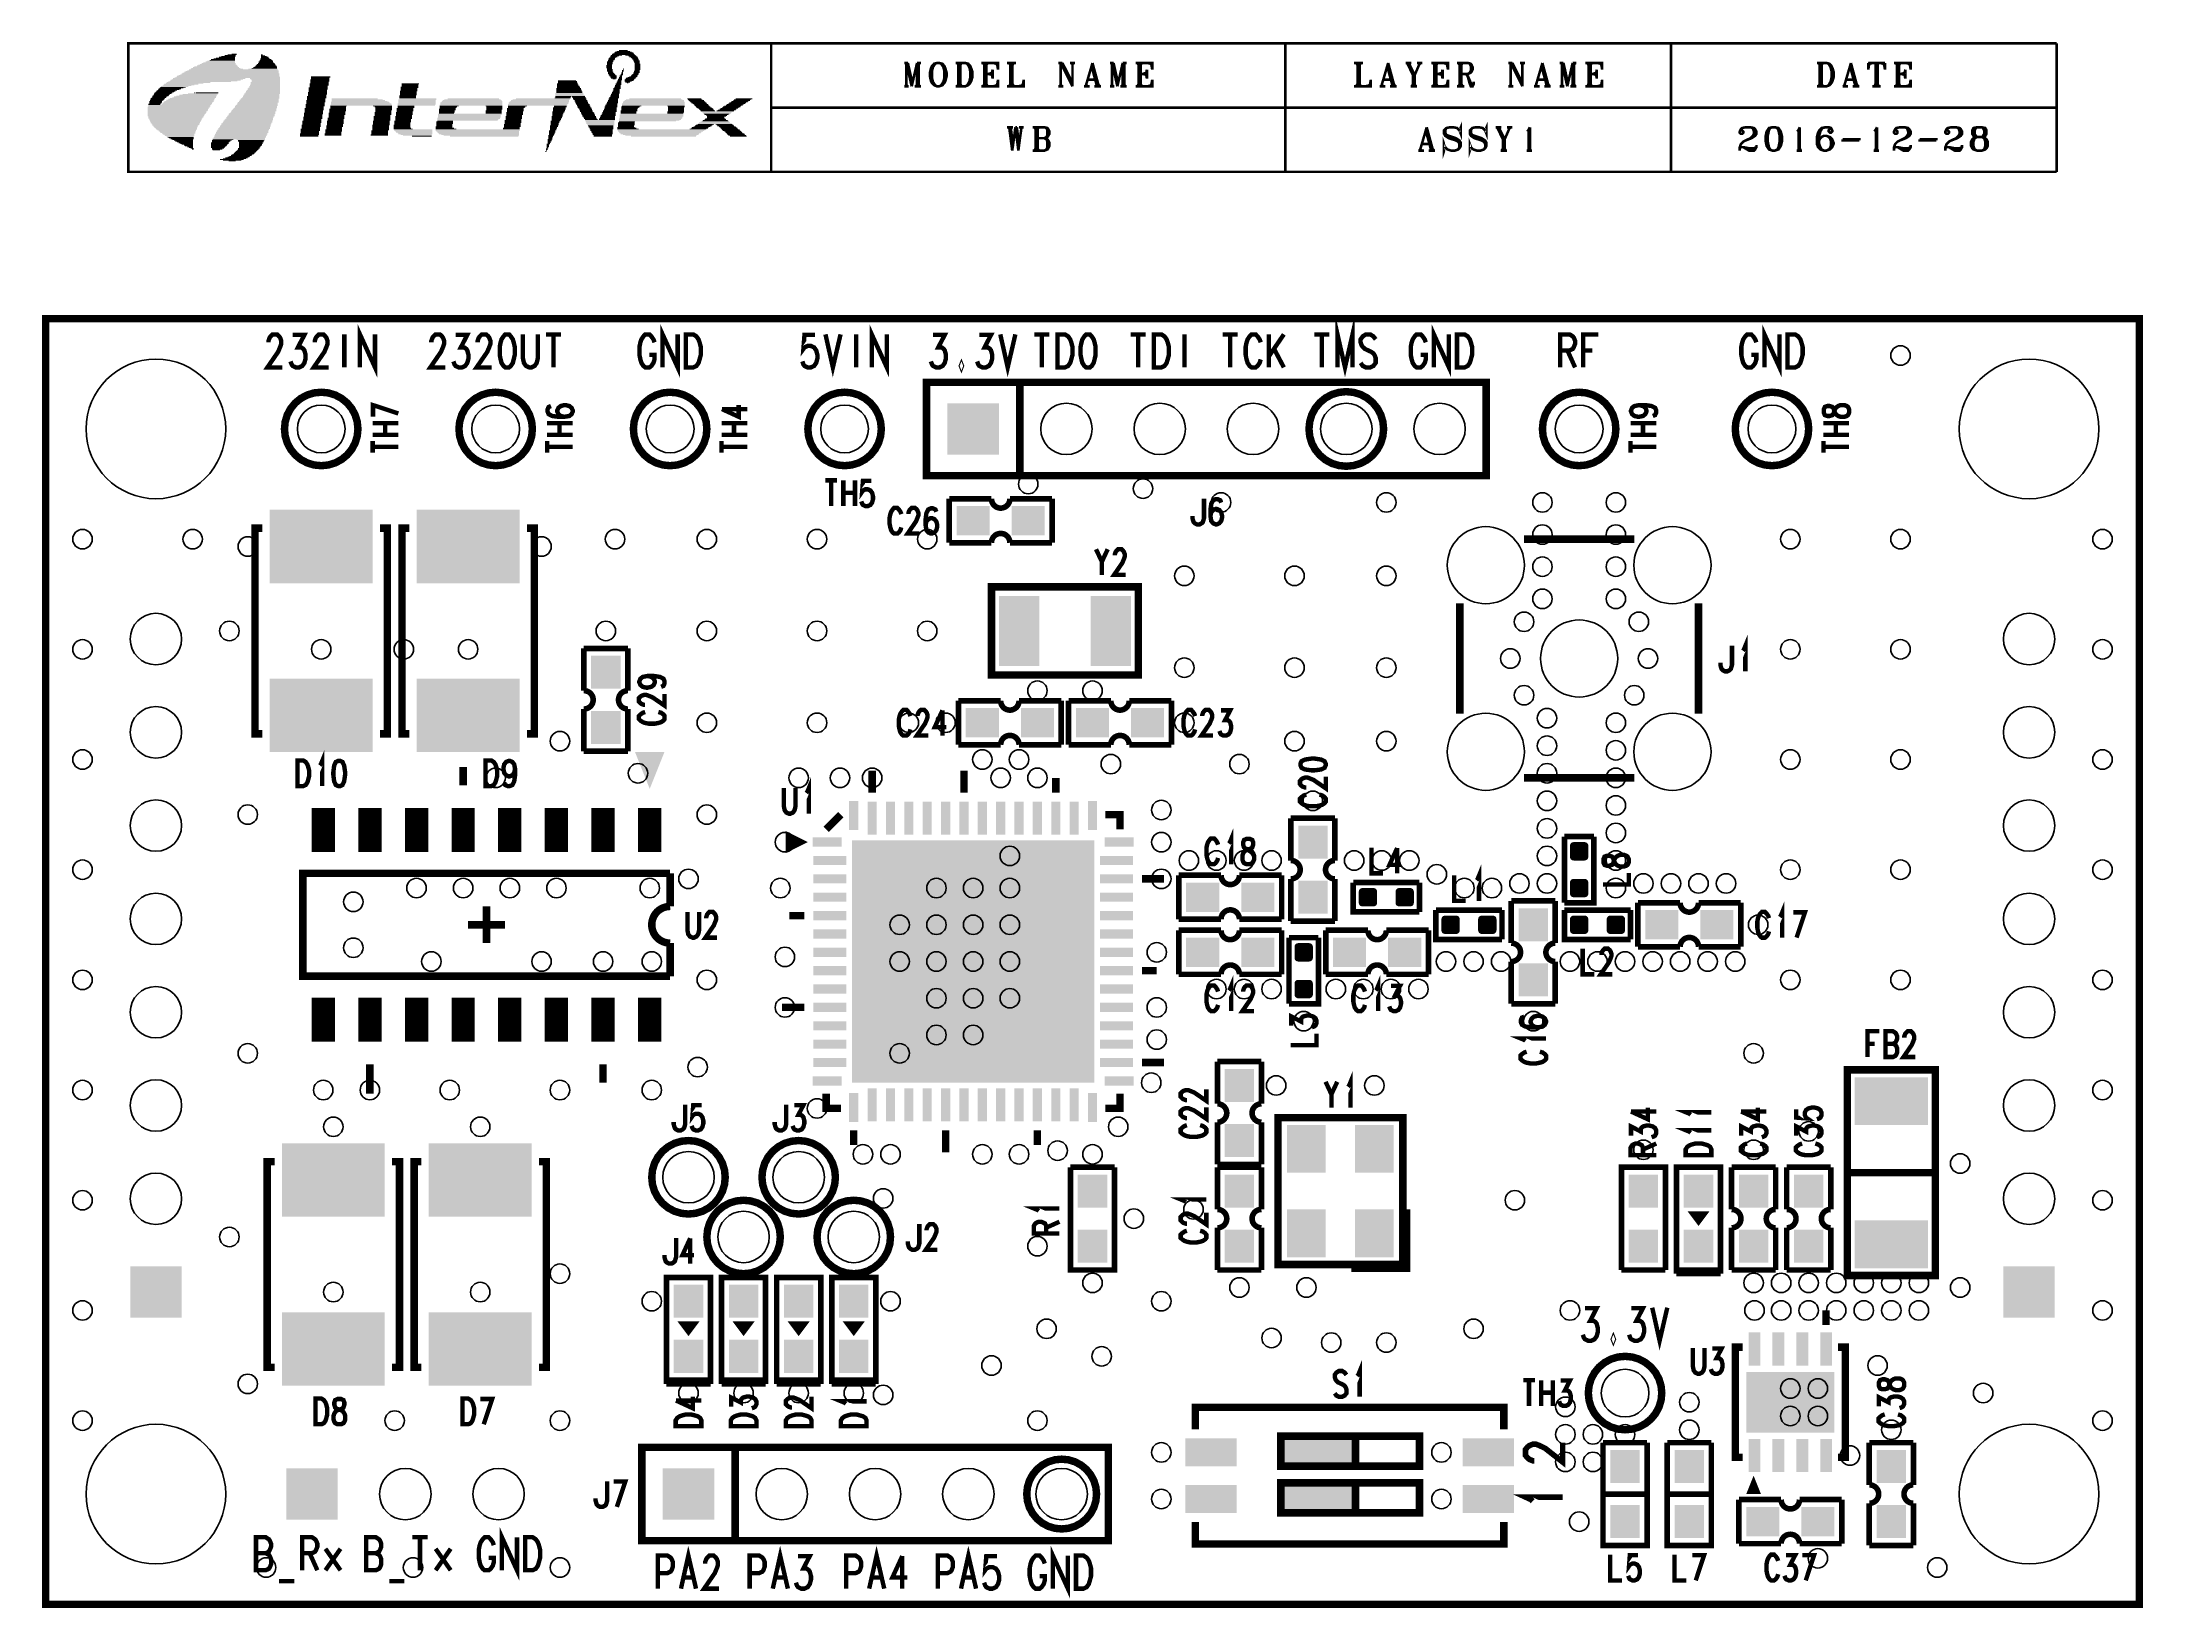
# Model space of a CAD drawing. Extents: x -0.1 to 57.1, y -0.1 to 42.5.
import ezdxf

# ---------------------------------------------------------------- set-up
doc = ezdxf.new("R2010")
doc.units = 0
doc.layers.get('0').update_dxf_attribs({"linetype": 'CONTINUOUS'})
doc.layers.add('02_ASSY1_GBR', color=6, linetype='CONTINUOUS')

# ---------------------------------------------------------------- blocks, each defined once
blk = doc.blocks.new('ROUND_13')
blk.add_circle((0, 0), 0.7)
blk = doc.blocks.new('ROUND_125')
blk.add_circle((0, 0), 1.9)
blk = doc.blocks.new('SQUARE_126')
blk.add_solid([(0.7, 0.7), (0.7, -0.7), (-0.7, 0.7), (-0.7, -0.7)])
blk = doc.blocks.new('ROUND_127')
blk.add_circle((0, 0), 0.65)
blk = doc.blocks.new('ROUND_128')
blk.add_circle((0, 0), 1.05)
blk = doc.blocks.new('RECTANGLE_130')
blk.add_solid([(1.4, 1), (1.4, -1), (-1.4, 1), (-1.4, -1)])
blk = doc.blocks.new('RECTANGLE_132')
blk.add_solid([(0.4, 0.45), (0.4, -0.45), (-0.4, 0.45), (-0.4, -0.45)])
blk = doc.blocks.new('RECTANGLE_133')
blk.add_solid([(0.3945, 0.127), (0.3945, -0.127), (-0.3945, 0.127), (-0.3945, -0.127)])
blk = doc.blocks.new('RECTANGLE_134')
blk.add_solid([(0.45, 0.125), (0.45, -0.125), (-0.45, 0.125), (-0.45, -0.125)])
blk = doc.blocks.new('RECTANGLE_135')
blk.add_solid([(0.127, 0.3945), (0.127, -0.3945), (-0.127, 0.3945), (-0.127, -0.3945)])
blk = doc.blocks.new('RECTANGLE_136')
blk.add_solid([(0.125, 0.45), (0.125, -0.45), (-0.125, 0.45), (-0.125, -0.45)])
blk = doc.blocks.new('SQUARE_137')
blk.add_solid([(3.3, 3.3), (3.3, -3.3), (-3.3, 3.3), (-3.3, -3.3)])
blk = doc.blocks.new('RECTANGLE_138')
blk.add_solid([(0.45, 0.4), (0.45, -0.4), (-0.45, 0.4), (-0.45, -0.4)])
blk = doc.blocks.new('RECTANGLE_139')
blk.add_solid([(0.55, 0.95), (0.55, -0.95), (-0.55, 0.95), (-0.55, -0.95)])
blk = doc.blocks.new('RECTANGLE_140')
blk.add_solid([(0.6985, 0.381), (0.6985, -0.381), (-0.6985, 0.381), (-0.6985, -0.381)])
blk = doc.blocks.new('RECTANGLE_141')
blk.add_solid([(0.525, 0.65), (0.525, -0.65), (-0.525, 0.65), (-0.525, -0.65)])
blk = doc.blocks.new('RECTANGLE_142')
blk.add_solid([(0.1625, 0.45), (0.1625, -0.45), (-0.1625, 0.45), (-0.1625, -0.45)])
blk = doc.blocks.new('RECTANGLE_143')
blk.add_solid([(1.2, 0.825), (1.2, -0.825), (-1.2, 0.825), (-1.2, -0.825)])
blk = doc.blocks.new('RECTANGLE_144')
blk.add_solid([(1, 0.65), (1, -0.65), (-1, 0.65), (-1, -0.65)])
blk = doc.blocks.new('ROUND_177')
blk.add_circle((0, 0), 0.265)

msp = doc.modelspace()

# ---------------------------------------------------------------- linework, layer by layer
at = {"layer": '02_ASSY1_GBR'}
for points, const_width in [([(19.75, 42.5), (2.25, 42.5), (2.25, 39), (19.75, 39)], 0.07), ([(19.75, 42.5), (54.75, 42.5)], 0.07), ([(19.75, 42.5), (19.75, 39)], 0.07), ([(33.75, 42.5), (33.75, 39)], 0.07), ([(44.25, 42.5), (44.25, 39)], 0.07), ([(54.75, 42.5), (54.75, 39)], 0.07), ([(23.373, 41.964), (23.473, 41.964)], 0.07), ([(23.391, 41.964), (23.432, 41.943)], 0.07), ([(23.432, 41.964), (23.432, 41.36)], 0.07), ([(23.432, 41.964), (23.577, 41.328)], 0.07), ([(23.454, 41.964), (23.577, 41.423)], 0.07), ([(23.473, 41.964), (23.596, 41.423)], 0.07), ([(23.723, 41.964), (23.577, 41.328)], 0.07), ([(23.723, 41.964), (23.723, 41.328)], 0.07), ([(23.723, 41.964), (23.828, 41.964)], 0.07), ([(23.741, 41.943), (23.741, 41.36)], 0.07), ([(23.764, 41.964), (23.764, 41.328)], 0.07), ([(23.782, 41.964), (23.764, 41.911)], 0.07), ([(23.805, 41.964), (23.764, 41.943)], 0.07), ([(24.268, 41.964), (24.186, 41.943), (24.127, 41.88), (24.1, 41.816), (24.073, 41.699), (24.073, 41.604), (24.1, 41.477), (24.127, 41.423), (24.186, 41.36), (24.268, 41.328), (24.327, 41.328), (24.414, 41.36), (24.468, 41.423), (24.496, 41.477), (24.528, 41.604), (24.528, 41.699), (24.496, 41.816), (24.468, 41.88), (24.414, 41.943), (24.327, 41.964), (24.268, 41.964)], 0.07), ([(24.154, 41.88), (24.127, 41.816), (24.1, 41.731), (24.1, 41.572), (24.127, 41.477), (24.154, 41.423)], 0.07), ([(24.268, 41.964), (24.214, 41.943), (24.154, 41.848), (24.127, 41.731), (24.127, 41.572), (24.154, 41.455), (24.214, 41.36), (24.268, 41.328)], 0.07), ([(24.327, 41.328), (24.382, 41.36), (24.441, 41.455), (24.468, 41.572), (24.468, 41.731), (24.441, 41.848), (24.382, 41.943), (24.327, 41.964)], 0.07), ([(24.441, 41.423), (24.468, 41.477), (24.496, 41.572), (24.496, 41.731), (24.468, 41.816), (24.441, 41.88)], 0.07), ([(24.773, 41.964), (25.036, 41.964), (25.118, 41.943), (25.173, 41.88), (25.2, 41.816), (25.228, 41.731), (25.228, 41.572), (25.2, 41.477), (25.173, 41.423), (25.118, 41.36), (25.036, 41.328), (24.773, 41.328)], 0.07), ([(24.795, 41.964), (24.85, 41.943)], 0.07), ([(24.823, 41.964), (24.85, 41.911)], 0.07), ([(24.85, 41.964), (24.85, 41.328)], 0.07), ([(24.877, 41.943), (24.877, 41.36)], 0.07), ([(24.904, 41.964), (24.904, 41.328)], 0.07), ([(24.932, 41.964), (24.904, 41.911)], 0.07), ([(24.959, 41.964), (24.904, 41.943)], 0.07), ([(25.036, 41.964), (25.091, 41.943), (25.146, 41.848), (25.173, 41.731), (25.173, 41.572), (25.146, 41.455), (25.091, 41.36), (25.036, 41.328)], 0.07), ([(25.146, 41.88), (25.173, 41.816), (25.2, 41.731), (25.2, 41.572), (25.173, 41.477), (25.146, 41.423)], 0.07), ([(25.473, 41.964), (25.928, 41.964), (25.928, 41.784)], 0.07), ([(25.5, 41.964), (25.554, 41.943)], 0.07), ([(25.527, 41.964), (25.554, 41.911)], 0.07), ([(25.554, 41.964), (25.554, 41.328)], 0.07), ([(25.582, 41.943), (25.582, 41.36)], 0.07), ([(25.614, 41.964), (25.614, 41.328)], 0.07), ([(25.641, 41.964), (25.614, 41.911)], 0.07), ([(25.668, 41.964), (25.614, 41.943)], 0.07), ([(25.782, 41.731), (25.727, 41.667), (25.782, 41.604)], 0.07), ([(25.782, 41.784), (25.755, 41.667), (25.782, 41.54)], 0.07), ([(25.782, 41.964), (25.928, 41.943)], 0.07), ([(25.782, 41.784), (25.782, 41.54)], 0.07), ([(25.841, 41.964), (25.928, 41.911)], 0.07), ([(25.868, 41.964), (25.928, 41.88)], 0.07), ([(25.896, 41.964), (25.928, 41.784)], 0.07), ([(26.173, 41.964), (26.414, 41.964)], 0.07), ([(26.2, 41.964), (26.264, 41.943)], 0.07), ([(26.232, 41.964), (26.264, 41.911)], 0.07), ([(26.264, 41.964), (26.264, 41.328)], 0.07), ([(26.291, 41.943), (26.291, 41.36)], 0.07), ([(26.323, 41.964), (26.323, 41.328)], 0.07), ([(26.355, 41.964), (26.323, 41.911)], 0.07), ([(26.382, 41.964), (26.323, 41.943)], 0.07), ([(27.572, 41.964), (27.682, 41.964)], 0.07), ([(27.591, 41.964), (27.636, 41.943)], 0.07), ([(27.636, 41.964), (27.636, 41.36)], 0.07), ([(27.636, 41.964), (27.955, 41.328)], 0.07), ([(27.663, 41.964), (27.932, 41.423)], 0.07), ([(27.682, 41.964), (27.955, 41.423)], 0.07), ([(27.891, 41.964), (28.027, 41.964)], 0.07), ([(27.914, 41.964), (27.955, 41.943)], 0.07), ([(28.005, 41.964), (27.955, 41.943)], 0.07), ([(27.955, 41.943), (27.955, 41.328)], 0.07), ([(28.5, 41.964), (28.323, 41.36)], 0.07), ([(28.473, 41.88), (28.623, 41.328)], 0.07), ([(28.5, 41.964), (28.673, 41.328)], 0.07), ([(28.5, 41.88), (28.65, 41.328)], 0.07), ([(28.972, 41.964), (29.073, 41.964)], 0.07), ([(28.991, 41.964), (29.032, 41.943)], 0.07), ([(29.032, 41.964), (29.032, 41.36)], 0.07), ([(29.032, 41.964), (29.177, 41.328)], 0.07), ([(29.054, 41.964), (29.177, 41.423)], 0.07), ([(29.073, 41.964), (29.195, 41.423)], 0.07), ([(29.323, 41.964), (29.177, 41.328)], 0.07), ([(29.323, 41.964), (29.323, 41.328)], 0.07), ([(29.323, 41.964), (29.427, 41.964)], 0.07), ([(29.341, 41.943), (29.341, 41.36)], 0.07), ([(29.364, 41.964), (29.364, 41.328)], 0.07), ([(29.382, 41.964), (29.364, 41.911)], 0.07), ([(29.405, 41.964), (29.364, 41.943)], 0.07), ([(29.672, 41.964), (30.127, 41.964), (30.127, 41.784)], 0.07), ([(29.7, 41.964), (29.754, 41.943)], 0.07), ([(29.727, 41.964), (29.754, 41.911)], 0.07), ([(29.754, 41.964), (29.754, 41.328)], 0.07), ([(29.782, 41.943), (29.782, 41.36)], 0.07), ([(29.814, 41.964), (29.814, 41.328)], 0.07), ([(29.841, 41.964), (29.814, 41.911)], 0.07), ([(29.868, 41.964), (29.814, 41.943)], 0.07), ([(29.982, 41.731), (29.927, 41.667), (29.982, 41.604)], 0.07), ([(29.982, 41.784), (29.955, 41.667), (29.982, 41.54)], 0.07), ([(29.982, 41.964), (30.127, 41.943)], 0.07), ([(29.982, 41.784), (29.982, 41.54)], 0.07), ([(30.041, 41.964), (30.127, 41.911)], 0.07), ([(30.068, 41.964), (30.127, 41.88)], 0.07), ([(30.096, 41.964), (30.127, 41.784)], 0.07), ([(35.623, 41.964), (35.864, 41.964)], 0.07), ([(35.65, 41.964), (35.714, 41.943)], 0.07), ([(35.682, 41.964), (35.714, 41.911)], 0.07), ([(35.714, 41.964), (35.714, 41.328)], 0.07), ([(35.741, 41.943), (35.741, 41.36)], 0.07), ([(35.773, 41.964), (35.773, 41.328)], 0.07), ([(35.805, 41.964), (35.773, 41.911)], 0.07), ([(35.832, 41.964), (35.773, 41.943)], 0.07), ([(36.55, 41.964), (36.373, 41.36)], 0.07), ([(36.523, 41.88), (36.673, 41.328)], 0.07), ([(36.55, 41.964), (36.723, 41.328)], 0.07), ([(36.55, 41.88), (36.7, 41.328)], 0.07), ([(37.023, 41.964), (37.182, 41.964)], 0.07), ([(37.045, 41.964), (37.091, 41.943)], 0.07), ([(37.068, 41.964), (37.223, 41.636), (37.223, 41.328)], 0.07), ([(37.091, 41.964), (37.245, 41.636), (37.245, 41.36)], 0.07), ([(37.109, 41.964), (37.273, 41.636), (37.273, 41.328)], 0.07), ([(37.159, 41.964), (37.109, 41.943)], 0.07), ([(37.405, 41.943), (37.273, 41.636)], 0.07), ([(37.336, 41.964), (37.478, 41.964)], 0.07), ([(37.364, 41.964), (37.405, 41.943)], 0.07), ([(37.45, 41.964), (37.405, 41.943)], 0.07), ([(37.723, 41.964), (38.178, 41.964), (38.178, 41.784)], 0.07), ([(37.75, 41.964), (37.804, 41.943)], 0.07), ([(37.777, 41.964), (37.804, 41.911)], 0.07), ([(37.804, 41.964), (37.804, 41.328)], 0.07), ([(37.832, 41.943), (37.832, 41.36)], 0.07), ([(37.864, 41.964), (37.864, 41.328)], 0.07), ([(37.891, 41.964), (37.864, 41.911)], 0.07), ([(37.918, 41.964), (37.864, 41.943)], 0.07), ([(38.032, 41.731), (37.977, 41.667), (38.032, 41.604)], 0.07), ([(38.032, 41.784), (38.005, 41.667), (38.032, 41.54)], 0.07), ([(38.032, 41.964), (38.178, 41.943)], 0.07), ([(38.032, 41.784), (38.032, 41.54)], 0.07), ([(38.091, 41.964), (38.178, 41.911)], 0.07), ([(38.118, 41.964), (38.178, 41.88)], 0.07), ([(38.146, 41.964), (38.178, 41.784)], 0.07), ([(38.423, 41.964), (38.723, 41.964), (38.8, 41.943), (38.823, 41.911), (38.85, 41.848), (38.85, 41.784), (38.823, 41.731), (38.8, 41.699), (38.723, 41.667), (38.545, 41.667)], 0.07), ([(38.445, 41.964), (38.495, 41.943)], 0.07), ([(38.473, 41.964), (38.495, 41.911)], 0.07), ([(38.495, 41.964), (38.495, 41.328)], 0.07), ([(38.523, 41.943), (38.523, 41.36)], 0.07), ([(38.545, 41.964), (38.545, 41.328)], 0.07), ([(38.573, 41.964), (38.545, 41.911)], 0.07), ([(38.595, 41.964), (38.545, 41.943)], 0.07), ([(38.723, 41.964), (38.773, 41.943), (38.8, 41.88), (38.8, 41.752), (38.773, 41.699), (38.723, 41.667)], 0.07), ([(38.8, 41.911), (38.823, 41.848), (38.823, 41.784), (38.8, 41.731)], 0.07), ([(39.822, 41.964), (39.932, 41.964)], 0.07), ([(39.841, 41.964), (39.886, 41.943)], 0.07), ([(39.886, 41.964), (39.886, 41.36)], 0.07), ([(39.886, 41.964), (40.205, 41.328)], 0.07), ([(39.913, 41.964), (40.182, 41.423)], 0.07), ([(39.932, 41.964), (40.205, 41.423)], 0.07), ([(40.141, 41.964), (40.277, 41.964)], 0.07), ([(40.164, 41.964), (40.205, 41.943)], 0.07), ([(40.255, 41.964), (40.205, 41.943)], 0.07), ([(40.205, 41.943), (40.205, 41.328)], 0.07), ([(40.75, 41.964), (40.573, 41.36)], 0.07), ([(40.723, 41.88), (40.873, 41.328)], 0.07), ([(40.75, 41.964), (40.923, 41.328)], 0.07), ([(40.75, 41.88), (40.9, 41.328)], 0.07), ([(41.222, 41.964), (41.323, 41.964)], 0.07), ([(41.241, 41.964), (41.282, 41.943)], 0.07), ([(41.282, 41.964), (41.282, 41.36)], 0.07), ([(41.282, 41.964), (41.427, 41.328)], 0.07), ([(41.304, 41.964), (41.427, 41.423)], 0.07), ([(41.323, 41.964), (41.445, 41.423)], 0.07), ([(41.573, 41.964), (41.427, 41.328)], 0.07), ([(41.573, 41.964), (41.573, 41.328)], 0.07), ([(41.573, 41.964), (41.677, 41.964)], 0.07), ([(41.591, 41.943), (41.591, 41.36)], 0.07), ([(41.614, 41.964), (41.614, 41.328)], 0.07), ([(41.632, 41.964), (41.614, 41.911)], 0.07), ([(41.655, 41.964), (41.614, 41.943)], 0.07), ([(41.922, 41.964), (42.377, 41.964), (42.377, 41.784)], 0.07), ([(41.95, 41.964), (42.004, 41.943)], 0.07), ([(41.977, 41.964), (42.004, 41.911)], 0.07), ([(42.004, 41.964), (42.004, 41.328)], 0.07), ([(42.032, 41.943), (42.032, 41.36)], 0.07), ([(42.064, 41.964), (42.064, 41.328)], 0.07), ([(42.091, 41.964), (42.064, 41.911)], 0.07), ([(42.118, 41.964), (42.064, 41.943)], 0.07), ([(42.232, 41.731), (42.177, 41.667), (42.232, 41.604)], 0.07), ([(42.232, 41.784), (42.205, 41.667), (42.232, 41.54)], 0.07), ([(42.232, 41.964), (42.377, 41.943)], 0.07), ([(42.232, 41.784), (42.232, 41.54)], 0.07), ([(42.291, 41.964), (42.377, 41.911)], 0.07), ([(42.318, 41.964), (42.377, 41.88)], 0.07), ([(42.346, 41.964), (42.377, 41.784)], 0.07), ([(48.223, 41.964), (48.486, 41.964), (48.568, 41.943), (48.623, 41.88), (48.65, 41.816), (48.678, 41.731), (48.678, 41.572), (48.65, 41.477), (48.623, 41.423), (48.568, 41.36), (48.486, 41.328), (48.223, 41.328)], 0.07), ([(48.245, 41.964), (48.3, 41.943)], 0.07), ([(48.273, 41.964), (48.3, 41.911)], 0.07), ([(48.3, 41.964), (48.3, 41.328)], 0.07), ([(48.327, 41.943), (48.327, 41.36)], 0.07), ([(48.354, 41.964), (48.354, 41.328)], 0.07), ([(48.382, 41.964), (48.354, 41.911)], 0.07), ([(48.409, 41.964), (48.354, 41.943)], 0.07), ([(48.486, 41.964), (48.541, 41.943), (48.596, 41.848), (48.623, 41.731), (48.623, 41.572), (48.596, 41.455), (48.541, 41.36), (48.486, 41.328)], 0.07), ([(48.596, 41.88), (48.623, 41.816), (48.65, 41.731), (48.65, 41.572), (48.623, 41.477), (48.596, 41.423)], 0.07), ([(49.15, 41.964), (48.973, 41.36)], 0.07), ([(49.123, 41.88), (49.273, 41.328)], 0.07), ([(49.15, 41.964), (49.323, 41.328)], 0.07), ([(49.15, 41.88), (49.3, 41.328)], 0.07), ([(49.623, 41.964), (49.623, 41.784)], 0.07), ([(49.623, 41.964), (50.077, 41.964)], 0.07), ([(49.65, 41.964), (49.623, 41.784)], 0.07), ([(49.677, 41.964), (49.623, 41.88)], 0.07), ([(49.704, 41.964), (49.623, 41.911)], 0.07), ([(49.764, 41.964), (49.623, 41.943)], 0.07), ([(49.818, 41.964), (49.818, 41.328)], 0.07), ([(49.85, 41.943), (49.85, 41.36)], 0.07), ([(49.877, 41.964), (49.877, 41.328)], 0.07), ([(49.932, 41.964), (50.077, 41.943)], 0.07), ([(49.991, 41.964), (50.077, 41.911)], 0.07), ([(50.018, 41.964), (50.077, 41.88)], 0.07), ([(50.046, 41.964), (50.077, 41.784)], 0.07), ([(50.077, 41.964), (50.077, 41.784)], 0.07), ([(50.322, 41.964), (50.777, 41.964), (50.777, 41.784)], 0.07), ([(50.35, 41.964), (50.404, 41.943)], 0.07), ([(50.377, 41.964), (50.404, 41.911)], 0.07), ([(50.404, 41.964), (50.404, 41.328)], 0.07), ([(50.432, 41.943), (50.432, 41.36)], 0.07), ([(50.464, 41.964), (50.464, 41.328)], 0.07), ([(50.491, 41.964), (50.464, 41.911)], 0.07), ([(50.518, 41.964), (50.464, 41.943)], 0.07), ([(50.632, 41.731), (50.577, 41.667), (50.632, 41.604)], 0.07), ([(50.632, 41.784), (50.605, 41.667), (50.632, 41.54)], 0.07), ([(50.632, 41.964), (50.777, 41.943)], 0.07), ([(50.632, 41.784), (50.632, 41.54)], 0.07), ([(50.691, 41.964), (50.777, 41.911)], 0.07), ([(50.718, 41.964), (50.777, 41.88)], 0.07), ([(50.746, 41.964), (50.777, 41.784)], 0.07), ([(23.373, 41.328), (23.495, 41.328)], 0.07), ([(23.432, 41.36), (23.391, 41.328)], 0.07), ([(23.432, 41.36), (23.473, 41.328)], 0.07), ([(23.659, 41.328), (23.828, 41.328)], 0.07), ([(23.723, 41.36), (23.682, 41.328)], 0.07), ([(23.723, 41.392), (23.7, 41.328)], 0.07), ([(23.764, 41.392), (23.782, 41.328)], 0.07), ([(23.764, 41.36), (23.805, 41.328)], 0.07), ([(24.85, 41.36), (24.795, 41.328)], 0.07), ([(24.85, 41.392), (24.823, 41.328)], 0.07), ([(24.904, 41.392), (24.932, 41.328)], 0.07), ([(24.904, 41.36), (24.959, 41.328)], 0.07), ([(25.473, 41.328), (25.928, 41.328), (25.928, 41.508)], 0.07), ([(25.554, 41.36), (25.5, 41.328)], 0.07), ([(25.554, 41.392), (25.527, 41.328)], 0.07), ([(25.782, 41.699), (25.668, 41.667), (25.782, 41.636)], 0.07), ([(25.614, 41.667), (25.782, 41.667)], 0.07), ([(25.614, 41.392), (25.641, 41.328)], 0.07), ([(25.614, 41.36), (25.668, 41.328)], 0.07), ([(25.782, 41.328), (25.928, 41.36)], 0.07), ([(25.841, 41.328), (25.928, 41.392)], 0.07), ([(25.868, 41.328), (25.928, 41.423)], 0.07), ([(25.896, 41.328), (25.928, 41.508)], 0.07), ([(26.173, 41.328), (26.628, 41.328), (26.628, 41.508)], 0.07), ([(26.264, 41.36), (26.2, 41.328)], 0.07), ([(26.264, 41.392), (26.232, 41.328)], 0.07), ([(26.323, 41.392), (26.355, 41.328)], 0.07), ([(26.323, 41.36), (26.382, 41.328)], 0.07), ([(26.473, 41.328), (26.628, 41.36)], 0.07), ([(26.532, 41.328), (26.628, 41.392)], 0.07), ([(26.564, 41.328), (26.628, 41.423)], 0.07), ([(26.596, 41.328), (26.628, 41.508)], 0.07), ([(27.572, 41.328), (27.704, 41.328)], 0.07), ([(27.636, 41.36), (27.591, 41.328)], 0.07), ([(27.636, 41.36), (27.682, 41.328)], 0.07), ([(28.272, 41.328), (28.423, 41.328)], 0.07), ([(28.323, 41.36), (28.295, 41.328)], 0.07), ([(28.323, 41.36), (28.373, 41.328)], 0.07), ([(28.373, 41.508), (28.6, 41.508)], 0.07), ([(28.55, 41.328), (28.727, 41.328)], 0.07), ([(28.623, 41.36), (28.573, 41.328)], 0.07), ([(28.623, 41.392), (28.6, 41.328)], 0.07), ([(28.65, 41.392), (28.7, 41.328)], 0.07), ([(28.972, 41.328), (29.095, 41.328)], 0.07), ([(29.032, 41.36), (28.991, 41.328)], 0.07), ([(29.032, 41.36), (29.073, 41.328)], 0.07), ([(29.259, 41.328), (29.427, 41.328)], 0.07), ([(29.323, 41.36), (29.282, 41.328)], 0.07), ([(29.323, 41.392), (29.3, 41.328)], 0.07), ([(29.364, 41.392), (29.382, 41.328)], 0.07), ([(29.364, 41.36), (29.405, 41.328)], 0.07), ([(29.672, 41.328), (30.127, 41.328), (30.127, 41.508)], 0.07), ([(29.754, 41.36), (29.7, 41.328)], 0.07), ([(29.754, 41.392), (29.727, 41.328)], 0.07), ([(29.982, 41.699), (29.868, 41.667), (29.982, 41.636)], 0.07), ([(29.814, 41.667), (29.982, 41.667)], 0.07), ([(29.814, 41.392), (29.841, 41.328)], 0.07), ([(29.814, 41.36), (29.868, 41.328)], 0.07), ([(29.982, 41.328), (30.127, 41.36)], 0.07), ([(30.041, 41.328), (30.127, 41.392)], 0.07), ([(30.068, 41.328), (30.127, 41.423)], 0.07), ([(30.096, 41.328), (30.127, 41.508)], 0.07), ([(35.623, 41.328), (36.078, 41.328), (36.078, 41.508)], 0.07), ([(35.714, 41.36), (35.65, 41.328)], 0.07), ([(35.714, 41.392), (35.682, 41.328)], 0.07), ([(35.773, 41.392), (35.805, 41.328)], 0.07), ([(35.773, 41.36), (35.832, 41.328)], 0.07), ([(35.923, 41.328), (36.078, 41.36)], 0.07), ([(35.982, 41.328), (36.078, 41.392)], 0.07), ([(36.014, 41.328), (36.078, 41.423)], 0.07), ([(36.046, 41.328), (36.078, 41.508)], 0.07), ([(36.323, 41.328), (36.473, 41.328)], 0.07), ([(36.373, 41.36), (36.345, 41.328)], 0.07), ([(36.373, 41.36), (36.423, 41.328)], 0.07), ([(36.423, 41.508), (36.65, 41.508)], 0.07), ([(36.6, 41.328), (36.778, 41.328)], 0.07), ([(36.673, 41.36), (36.623, 41.328)], 0.07), ([(36.673, 41.392), (36.65, 41.328)], 0.07), ([(36.7, 41.392), (36.75, 41.328)], 0.07), ([(37.159, 41.328), (37.336, 41.328)], 0.07), ([(37.223, 41.36), (37.182, 41.328)], 0.07), ([(37.223, 41.392), (37.2, 41.328)], 0.07), ([(37.273, 41.392), (37.291, 41.328)], 0.07), ([(37.273, 41.36), (37.314, 41.328)], 0.07), ([(37.723, 41.328), (38.178, 41.328), (38.178, 41.508)], 0.07), ([(37.804, 41.36), (37.75, 41.328)], 0.07), ([(37.804, 41.392), (37.777, 41.328)], 0.07), ([(38.032, 41.699), (37.918, 41.667), (38.032, 41.636)], 0.07), ([(37.864, 41.667), (38.032, 41.667)], 0.07), ([(37.864, 41.392), (37.891, 41.328)], 0.07), ([(37.864, 41.36), (37.918, 41.328)], 0.07), ([(38.032, 41.328), (38.178, 41.36)], 0.07), ([(38.091, 41.328), (38.178, 41.392)], 0.07), ([(38.118, 41.328), (38.178, 41.423)], 0.07), ([(38.146, 41.328), (38.178, 41.508)], 0.07), ([(38.423, 41.328), (38.623, 41.328)], 0.07), ([(38.495, 41.36), (38.445, 41.328)], 0.07), ([(38.495, 41.392), (38.473, 41.328)], 0.07), ([(38.545, 41.392), (38.573, 41.328)], 0.07), ([(38.545, 41.36), (38.595, 41.328)], 0.07), ([(38.645, 41.667), (38.7, 41.636), (38.723, 41.572), (38.773, 41.392), (38.8, 41.328), (38.85, 41.328), (38.878, 41.392), (38.878, 41.455)], 0.07), ([(38.7, 41.636), (38.723, 41.604), (38.8, 41.423), (38.823, 41.392), (38.85, 41.392), (38.878, 41.423)], 0.07), ([(38.773, 41.455), (38.8, 41.392), (38.823, 41.36), (38.85, 41.36)], 0.07), ([(39.822, 41.328), (39.954, 41.328)], 0.07), ([(39.886, 41.36), (39.841, 41.328)], 0.07), ([(39.886, 41.36), (39.932, 41.328)], 0.07), ([(40.522, 41.328), (40.673, 41.328)], 0.07), ([(40.573, 41.36), (40.545, 41.328)], 0.07), ([(40.573, 41.36), (40.623, 41.328)], 0.07), ([(40.623, 41.508), (40.85, 41.508)], 0.07), ([(40.8, 41.328), (40.977, 41.328)], 0.07), ([(40.873, 41.36), (40.823, 41.328)], 0.07), ([(40.873, 41.392), (40.85, 41.328)], 0.07), ([(40.9, 41.392), (40.95, 41.328)], 0.07), ([(41.222, 41.328), (41.345, 41.328)], 0.07), ([(41.282, 41.36), (41.241, 41.328)], 0.07), ([(41.282, 41.36), (41.323, 41.328)], 0.07), ([(41.509, 41.328), (41.677, 41.328)], 0.07), ([(41.573, 41.36), (41.532, 41.328)], 0.07), ([(41.573, 41.392), (41.55, 41.328)], 0.07), ([(41.614, 41.392), (41.632, 41.328)], 0.07), ([(41.614, 41.36), (41.655, 41.328)], 0.07), ([(41.922, 41.328), (42.377, 41.328), (42.377, 41.508)], 0.07), ([(42.004, 41.36), (41.95, 41.328)], 0.07), ([(42.004, 41.392), (41.977, 41.328)], 0.07), ([(42.232, 41.699), (42.118, 41.667), (42.232, 41.636)], 0.07), ([(42.064, 41.667), (42.232, 41.667)], 0.07), ([(42.064, 41.392), (42.091, 41.328)], 0.07), ([(42.064, 41.36), (42.118, 41.328)], 0.07), ([(42.232, 41.328), (42.377, 41.36)], 0.07), ([(42.291, 41.328), (42.377, 41.392)], 0.07), ([(42.318, 41.328), (42.377, 41.423)], 0.07), ([(42.346, 41.328), (42.377, 41.508)], 0.07), ([(48.3, 41.36), (48.245, 41.328)], 0.07), ([(48.3, 41.392), (48.273, 41.328)], 0.07), ([(48.354, 41.392), (48.382, 41.328)], 0.07), ([(48.354, 41.36), (48.409, 41.328)], 0.07), ([(48.923, 41.328), (49.073, 41.328)], 0.07), ([(48.973, 41.36), (48.945, 41.328)], 0.07), ([(48.973, 41.36), (49.023, 41.328)], 0.07), ([(49.023, 41.508), (49.25, 41.508)], 0.07), ([(49.2, 41.328), (49.378, 41.328)], 0.07), ([(49.273, 41.36), (49.223, 41.328)], 0.07), ([(49.273, 41.392), (49.25, 41.328)], 0.07), ([(49.3, 41.392), (49.35, 41.328)], 0.07), ([(49.736, 41.328), (49.959, 41.328)], 0.07), ([(49.818, 41.36), (49.764, 41.328)], 0.07), ([(49.818, 41.392), (49.791, 41.328)], 0.07), ([(49.877, 41.392), (49.905, 41.328)], 0.07), ([(49.877, 41.36), (49.932, 41.328)], 0.07), ([(50.322, 41.328), (50.777, 41.328), (50.777, 41.508)], 0.07), ([(50.404, 41.36), (50.35, 41.328)], 0.07), ([(50.404, 41.392), (50.377, 41.328)], 0.07), ([(50.632, 41.699), (50.518, 41.667), (50.632, 41.636)], 0.07), ([(50.464, 41.667), (50.632, 41.667)], 0.07), ([(50.464, 41.392), (50.491, 41.328)], 0.07), ([(50.464, 41.36), (50.518, 41.328)], 0.07), ([(50.632, 41.328), (50.777, 41.36)], 0.07), ([(50.691, 41.328), (50.777, 41.392)], 0.07), ([(50.718, 41.328), (50.777, 41.423)], 0.07), ([(50.746, 41.328), (50.777, 41.508)], 0.07), ([(19.75, 40.75), (54.75, 40.75)], 0.07), ([(26.173, 40.214), (26.336, 40.214)], 0.07), ([(26.191, 40.214), (26.254, 40.193)], 0.07), ([(26.213, 40.214), (26.254, 40.161)], 0.07), ([(26.232, 40.214), (26.314, 39.578)], 0.07), ([(26.254, 40.214), (26.314, 39.727), (26.314, 39.578)], 0.07), ([(26.273, 40.214), (26.336, 39.727)], 0.07), ([(26.295, 40.214), (26.273, 40.161)], 0.07), ([(26.314, 40.214), (26.273, 40.193)], 0.07), ([(26.4, 40.214), (26.336, 39.727), (26.314, 39.578)], 0.07), ([(26.4, 40.214), (26.482, 39.578)], 0.07), ([(26.4, 40.214), (26.441, 40.214)], 0.07), ([(26.418, 40.214), (26.482, 39.727), (26.482, 39.578)], 0.07), ([(26.441, 40.214), (26.5, 39.727)], 0.07), ([(26.564, 40.193), (26.5, 39.727), (26.482, 39.578)], 0.07), ([(26.5, 40.214), (26.628, 40.214)], 0.07), ([(26.523, 40.214), (26.564, 40.193)], 0.07), ([(26.605, 40.214), (26.564, 40.193)], 0.07), ([(26.873, 40.214), (27.191, 40.214), (27.273, 40.193), (27.296, 40.161), (27.327, 40.098), (27.327, 40.034), (27.296, 39.981), (27.273, 39.949), (27.191, 39.917)], 0.07), ([(26.895, 40.214), (26.95, 40.193)], 0.07), ([(26.923, 40.214), (26.95, 40.161)], 0.07), ([(26.95, 40.214), (26.95, 39.578)], 0.07), ([(26.977, 40.193), (26.977, 39.61)], 0.07), ([(27.004, 40.214), (27.004, 39.578)], 0.07), ([(27.032, 40.214), (27.004, 40.161)], 0.07), ([(27.059, 40.214), (27.004, 40.193)], 0.07), ([(27.191, 40.214), (27.246, 40.193), (27.273, 40.13), (27.273, 40.002), (27.246, 39.949), (27.191, 39.917)], 0.07), ([(27.273, 40.161), (27.296, 40.098), (27.296, 40.034), (27.273, 39.981)], 0.07), ([(37.6, 40.214), (37.423, 39.61)], 0.07), ([(37.573, 40.13), (37.723, 39.578)], 0.07), ([(37.6, 40.214), (37.773, 39.578)], 0.07), ([(37.6, 40.13), (37.75, 39.578)], 0.07), ([(38.491, 40.13), (38.528, 40.214), (38.528, 40.034), (38.491, 40.13), (38.427, 40.193), (38.327, 40.214), (38.232, 40.214), (38.136, 40.193), (38.073, 40.13), (38.073, 40.034), (38.104, 39.981), (38.2, 39.917), (38.396, 39.854), (38.459, 39.822), (38.491, 39.758), (38.491, 39.673), (38.459, 39.61)], 0.07), ([(38.136, 40.193), (38.104, 40.13), (38.104, 40.066), (38.136, 40.002), (38.2, 39.981), (38.396, 39.917), (38.491, 39.854), (38.528, 39.79), (38.528, 39.705), (38.491, 39.642), (38.459, 39.61), (38.364, 39.578), (38.264, 39.578), (38.168, 39.61), (38.104, 39.673), (38.073, 39.758), (38.073, 39.578), (38.104, 39.673)], 0.07), ([(38.104, 40.034), (38.136, 39.981), (38.2, 39.949), (38.396, 39.886), (38.459, 39.854), (38.491, 39.79)], 0.07), ([(39.191, 40.13), (39.228, 40.214), (39.228, 40.034), (39.191, 40.13), (39.127, 40.193), (39.027, 40.214), (38.932, 40.214), (38.836, 40.193), (38.773, 40.13), (38.773, 40.034), (38.804, 39.981), (38.9, 39.917), (39.096, 39.854), (39.159, 39.822), (39.191, 39.758), (39.191, 39.673), (39.159, 39.61)], 0.07), ([(38.836, 40.193), (38.804, 40.13), (38.804, 40.066), (38.836, 40.002), (38.9, 39.981), (39.096, 39.917), (39.191, 39.854), (39.228, 39.79), (39.228, 39.705), (39.191, 39.642), (39.159, 39.61), (39.064, 39.578), (38.964, 39.578), (38.868, 39.61), (38.804, 39.673), (38.773, 39.758), (38.773, 39.578), (38.804, 39.673)], 0.07), ([(38.804, 40.034), (38.836, 39.981), (38.9, 39.949), (39.096, 39.886), (39.159, 39.854), (39.191, 39.79)], 0.07), ([(39.473, 40.214), (39.632, 40.214)], 0.07), ([(39.495, 40.214), (39.541, 40.193)], 0.07), ([(39.518, 40.214), (39.673, 39.886), (39.673, 39.578)], 0.07), ([(39.541, 40.214), (39.695, 39.886), (39.695, 39.61)], 0.07), ([(39.559, 40.214), (39.723, 39.886), (39.723, 39.578)], 0.07), ([(39.609, 40.214), (39.559, 40.193)], 0.07), ([(39.855, 40.193), (39.723, 39.886)], 0.07), ([(39.786, 40.214), (39.927, 40.214)], 0.07), ([(39.814, 40.214), (39.855, 40.193)], 0.07), ([(39.9, 40.214), (39.855, 40.193)], 0.07), ([(40.409, 40.214), (40.364, 40.13), (40.336, 40.098)], 0.07), ([(40.377, 40.161), (40.377, 39.578)], 0.07), ([(40.395, 40.161), (40.395, 39.61)], 0.07), ([(40.409, 40.214), (40.409, 39.578)], 0.07), ([(46.154, 40.13), (46.186, 40.13), (46.218, 40.098), (46.218, 40.066), (46.186, 40.034), (46.154, 40.034), (46.123, 40.066), (46.123, 40.098), (46.154, 40.161), (46.186, 40.193), (46.282, 40.214), (46.414, 40.214), (46.509, 40.193), (46.541, 40.161), (46.578, 40.098), (46.578, 40.034), (46.541, 39.981), (46.446, 39.917), (46.282, 39.854), (46.218, 39.822), (46.154, 39.758), (46.123, 39.673), (46.123, 39.578)], 0.07), ([(46.154, 40.098), (46.154, 40.066), (46.186, 40.066), (46.186, 40.098), (46.154, 40.098)], 0.07), ([(46.414, 40.214), (46.477, 40.193), (46.509, 40.098), (46.509, 40.034), (46.477, 39.981), (46.414, 39.917), (46.282, 39.854)], 0.07), ([(46.509, 40.161), (46.541, 40.098), (46.541, 40.034), (46.509, 39.981)], 0.07), ([(47.014, 40.214), (46.918, 40.193), (46.854, 40.098), (46.823, 39.949), (46.823, 39.854), (46.854, 39.705), (46.918, 39.61), (47.014, 39.578), (47.082, 39.578), (47.177, 39.61), (47.241, 39.705), (47.278, 39.854), (47.278, 39.949), (47.241, 40.098), (47.177, 40.193), (47.082, 40.214), (47.014, 40.214)], 0.07), ([(46.918, 40.161), (46.886, 40.098), (46.854, 39.981), (46.854, 39.822), (46.886, 39.705), (46.918, 39.642)], 0.07), ([(47.014, 40.214), (46.95, 40.193), (46.918, 40.13), (46.886, 39.981), (46.886, 39.822), (46.918, 39.673), (46.95, 39.61), (47.014, 39.578)], 0.07), ([(47.082, 39.578), (47.146, 39.61), (47.177, 39.673), (47.209, 39.822), (47.209, 39.981), (47.177, 40.13), (47.146, 40.193), (47.082, 40.214)], 0.07), ([(47.177, 39.642), (47.209, 39.705), (47.241, 39.822), (47.241, 39.981), (47.209, 40.098), (47.177, 40.161)], 0.07), ([(47.759, 40.214), (47.714, 40.13), (47.686, 40.098)], 0.07), ([(47.727, 40.161), (47.727, 39.578)], 0.07), ([(47.745, 40.161), (47.745, 39.61)], 0.07), ([(47.759, 40.214), (47.759, 39.578)], 0.07), ([(48.609, 40.161), (48.577, 40.161), (48.546, 40.13), (48.546, 40.098), (48.577, 40.066), (48.609, 40.066), (48.641, 40.098), (48.641, 40.13), (48.609, 40.193), (48.546, 40.214), (48.45, 40.214), (48.35, 40.193), (48.286, 40.13), (48.254, 40.066), (48.223, 39.949), (48.223, 39.758), (48.254, 39.673), (48.318, 39.61), (48.414, 39.578), (48.482, 39.578), (48.577, 39.61), (48.641, 39.673), (48.678, 39.758), (48.678, 39.79), (48.641, 39.886), (48.577, 39.949), (48.482, 39.981), (48.414, 39.981), (48.35, 39.949), (48.318, 39.917), (48.286, 39.854)], 0.07), ([(48.318, 40.13), (48.286, 40.066), (48.254, 39.949), (48.254, 39.758), (48.286, 39.673), (48.318, 39.642)], 0.07), ([(48.45, 40.214), (48.382, 40.193), (48.35, 40.161), (48.318, 40.098), (48.286, 39.981), (48.286, 39.758), (48.318, 39.673), (48.35, 39.61), (48.414, 39.578)], 0.07), ([(48.577, 40.13), (48.577, 40.098), (48.609, 40.098), (48.609, 40.13), (48.577, 40.13)], 0.07), ([(49.859, 40.214), (49.814, 40.13), (49.786, 40.098)], 0.07), ([(49.827, 40.161), (49.827, 39.578)], 0.07), ([(49.845, 40.161), (49.845, 39.61)], 0.07), ([(49.859, 40.214), (49.859, 39.578)], 0.07), ([(50.354, 40.13), (50.386, 40.13), (50.418, 40.098), (50.418, 40.066), (50.386, 40.034), (50.354, 40.034), (50.322, 40.066), (50.322, 40.098), (50.354, 40.161), (50.386, 40.193), (50.482, 40.214), (50.614, 40.214), (50.709, 40.193), (50.741, 40.161), (50.777, 40.098), (50.777, 40.034), (50.741, 39.981), (50.646, 39.917), (50.482, 39.854), (50.418, 39.822), (50.354, 39.758), (50.322, 39.673), (50.322, 39.578)], 0.07), ([(50.354, 40.098), (50.354, 40.066), (50.386, 40.066), (50.386, 40.098), (50.354, 40.098)], 0.07), ([(50.614, 40.214), (50.677, 40.193), (50.709, 40.098), (50.709, 40.034), (50.677, 39.981), (50.614, 39.917), (50.482, 39.854)], 0.07), ([(50.709, 40.161), (50.741, 40.098), (50.741, 40.034), (50.709, 39.981)], 0.07), ([(51.754, 40.13), (51.786, 40.13), (51.818, 40.098), (51.818, 40.066), (51.786, 40.034), (51.754, 40.034), (51.722, 40.066), (51.722, 40.098), (51.754, 40.161), (51.786, 40.193), (51.882, 40.214), (52.014, 40.214), (52.109, 40.193), (52.141, 40.161), (52.177, 40.098), (52.177, 40.034), (52.141, 39.981), (52.046, 39.917), (51.882, 39.854), (51.818, 39.822), (51.754, 39.758), (51.722, 39.673), (51.722, 39.578)], 0.07), ([(51.754, 40.098), (51.754, 40.066), (51.786, 40.066), (51.786, 40.098), (51.754, 40.098)], 0.07), ([(52.014, 40.214), (52.077, 40.193), (52.109, 40.098), (52.109, 40.034), (52.077, 39.981), (52.014, 39.917), (51.882, 39.854)], 0.07), ([(52.109, 40.161), (52.141, 40.098), (52.141, 40.034), (52.109, 39.981)], 0.07), ([(52.582, 40.214), (52.486, 40.193), (52.454, 40.13), (52.454, 40.034), (52.486, 39.981), (52.582, 39.949), (52.714, 39.949), (52.809, 39.981), (52.841, 40.034), (52.841, 40.13), (52.809, 40.193), (52.714, 40.214), (52.582, 40.214)], 0.07), ([(52.518, 40.193), (52.486, 40.13), (52.486, 40.034), (52.518, 39.981)], 0.07), ([(52.582, 40.214), (52.55, 40.193), (52.518, 40.13), (52.518, 40.034), (52.55, 39.981), (52.582, 39.949)], 0.07), ([(52.714, 39.949), (52.746, 39.981), (52.777, 40.034), (52.777, 40.13), (52.746, 40.193), (52.714, 40.214)], 0.07), ([(52.777, 39.981), (52.809, 40.034), (52.809, 40.13), (52.777, 40.193)], 0.07), ([(27.004, 39.917), (27.191, 39.917), (27.273, 39.886), (27.296, 39.854), (27.327, 39.79), (27.327, 39.705), (27.296, 39.642), (27.273, 39.61), (27.191, 39.578), (26.873, 39.578)], 0.07), ([(26.95, 39.61), (26.895, 39.578)], 0.07), ([(26.95, 39.642), (26.923, 39.578)], 0.07), ([(27.004, 39.642), (27.032, 39.578)], 0.07), ([(27.004, 39.61), (27.059, 39.578)], 0.07), ([(27.191, 39.917), (27.246, 39.886), (27.273, 39.822), (27.273, 39.673), (27.246, 39.61), (27.191, 39.578)], 0.07), ([(27.273, 39.854), (27.296, 39.79), (27.296, 39.705), (27.273, 39.642)], 0.07), ([(37.373, 39.578), (37.523, 39.578)], 0.07), ([(37.423, 39.61), (37.395, 39.578)], 0.07), ([(37.423, 39.61), (37.473, 39.578)], 0.07), ([(37.473, 39.758), (37.7, 39.758)], 0.07), ([(37.65, 39.578), (37.828, 39.578)], 0.07), ([(37.723, 39.61), (37.673, 39.578)], 0.07), ([(37.723, 39.642), (37.7, 39.578)], 0.07), ([(37.75, 39.642), (37.8, 39.578)], 0.07), ([(39.609, 39.578), (39.786, 39.578)], 0.07), ([(39.673, 39.61), (39.632, 39.578)], 0.07), ([(39.673, 39.642), (39.65, 39.578)], 0.07), ([(39.723, 39.642), (39.741, 39.578)], 0.07), ([(39.723, 39.61), (39.764, 39.578)], 0.07), ([(40.323, 39.578), (40.468, 39.578)], 0.07), ([(40.377, 39.61), (40.35, 39.578)], 0.07), ([(40.377, 39.642), (40.364, 39.578)], 0.07), ([(40.409, 39.642), (40.423, 39.578)], 0.07), ([(40.409, 39.61), (40.436, 39.578)], 0.07), ([(46.123, 39.642), (46.154, 39.673), (46.218, 39.673), (46.377, 39.642), (46.509, 39.642), (46.578, 39.673)], 0.07), ([(46.218, 39.673), (46.377, 39.578), (46.509, 39.578), (46.541, 39.61), (46.578, 39.673), (46.578, 39.727)], 0.07), ([(46.218, 39.673), (46.377, 39.61), (46.509, 39.61), (46.541, 39.642)], 0.07), ([(47.673, 39.578), (47.818, 39.578)], 0.07), ([(47.727, 39.61), (47.7, 39.578)], 0.07), ([(47.727, 39.642), (47.714, 39.578)], 0.07), ([(47.759, 39.642), (47.773, 39.578)], 0.07), ([(47.759, 39.61), (47.786, 39.578)], 0.07), ([(48.482, 39.578), (48.546, 39.61), (48.577, 39.642), (48.609, 39.727), (48.609, 39.822), (48.577, 39.917), (48.546, 39.949), (48.482, 39.981)], 0.07), ([(48.609, 39.673), (48.641, 39.727), (48.641, 39.822), (48.609, 39.886)], 0.07), ([(48.923, 39.886), (49.378, 39.886), (49.378, 39.854)], 0.07), ([(48.923, 39.886), (48.923, 39.854), (49.378, 39.854)], 0.07), ([(49.773, 39.578), (49.918, 39.578)], 0.07), ([(49.827, 39.61), (49.8, 39.578)], 0.07), ([(49.827, 39.642), (49.814, 39.578)], 0.07), ([(49.859, 39.642), (49.873, 39.578)], 0.07), ([(49.859, 39.61), (49.886, 39.578)], 0.07), ([(50.322, 39.642), (50.354, 39.673), (50.418, 39.673), (50.577, 39.642), (50.709, 39.642), (50.777, 39.673)], 0.07), ([(50.418, 39.673), (50.577, 39.578), (50.709, 39.578), (50.741, 39.61), (50.777, 39.673), (50.777, 39.727)], 0.07), ([(50.418, 39.673), (50.577, 39.61), (50.709, 39.61), (50.741, 39.642)], 0.07), ([(51.022, 39.886), (51.477, 39.886), (51.477, 39.854)], 0.07), ([(51.022, 39.886), (51.022, 39.854), (51.477, 39.854)], 0.07), ([(51.722, 39.642), (51.754, 39.673), (51.818, 39.673), (51.977, 39.642), (52.109, 39.642), (52.177, 39.673)], 0.07), ([(51.818, 39.673), (51.977, 39.578), (52.109, 39.578), (52.141, 39.61), (52.177, 39.673), (52.177, 39.727)], 0.07), ([(51.818, 39.673), (51.977, 39.61), (52.109, 39.61), (52.141, 39.642)], 0.07), ([(52.582, 39.949), (52.486, 39.917), (52.454, 39.886), (52.422, 39.822), (52.422, 39.705), (52.454, 39.642), (52.486, 39.61), (52.582, 39.578), (52.714, 39.578), (52.809, 39.61), (52.841, 39.642), (52.877, 39.705), (52.877, 39.822), (52.841, 39.886), (52.809, 39.917), (52.714, 39.949)], 0.07), ([(52.486, 39.886), (52.454, 39.822), (52.454, 39.705), (52.486, 39.642)], 0.07), ([(52.582, 39.949), (52.518, 39.917), (52.486, 39.822), (52.486, 39.705), (52.518, 39.61), (52.582, 39.578)], 0.07), ([(52.714, 39.578), (52.777, 39.61), (52.809, 39.705), (52.809, 39.822), (52.777, 39.917), (52.714, 39.949)], 0.07), ([(52.809, 39.642), (52.841, 39.705), (52.841, 39.822), (52.809, 39.886)], 0.07), ([(54.75, 39), (19.75, 39)], 0.07), ([(0, 0), (57, 0), (57, 35), (0, 35), (0, 0)], 0.2032), ([(35.17, 33.675), (35.17, 34.575), (35.375, 33.675), (35.58, 34.575), (35.58, 33.675)], 0.12), ([(6.064, 34.357), (6.064, 34.398), (6.093, 34.48), (6.121, 34.52), (6.179, 34.575), (6.297, 34.575), (6.355, 34.52), (6.383, 34.48), (6.412, 34.398), (6.412, 34.316), (6.383, 34.234), (6.326, 34.098), (6.035, 33.675), (6.445, 33.675)], 0.12), ([(6.723, 34.561), (7.042, 34.561), (6.866, 34.22), (6.956, 34.22), (7.013, 34.18), (7.042, 34.139), (7.075, 34.016), (7.075, 33.92), (7.042, 33.798), (6.985, 33.716), (6.899, 33.675), (6.809, 33.675), (6.723, 33.716), (6.694, 33.757), (6.665, 33.839)], 0.12), ([(7.324, 34.357), (7.324, 34.398), (7.353, 34.48), (7.381, 34.52), (7.439, 34.575), (7.557, 34.575), (7.615, 34.52), (7.643, 34.48), (7.672, 34.398), (7.672, 34.316), (7.643, 34.234), (7.586, 34.098), (7.295, 33.675), (7.705, 33.675)], 0.12), ([(8.13, 34.575), (8.13, 33.675)], 0.12), ([(8.555, 33.675), (8.555, 34.575), (8.965, 33.675), (8.965, 34.575)], 0.12), ([(10.499, 34.357), (10.499, 34.398), (10.528, 34.48), (10.556, 34.52), (10.614, 34.575), (10.732, 34.575), (10.79, 34.52), (10.818, 34.48), (10.847, 34.398), (10.847, 34.316), (10.818, 34.234), (10.761, 34.098), (10.47, 33.675), (10.88, 33.675)], 0.12), ([(11.158, 34.561), (11.477, 34.561), (11.301, 34.22), (11.391, 34.22), (11.448, 34.18), (11.477, 34.139), (11.51, 34.016), (11.51, 33.92), (11.477, 33.798), (11.42, 33.716), (11.334, 33.675), (11.244, 33.675), (11.158, 33.716), (11.129, 33.757), (11.1, 33.839)], 0.12), ([(11.759, 34.357), (11.759, 34.398), (11.788, 34.48), (11.816, 34.52), (11.874, 34.575), (11.992, 34.575), (12.05, 34.52), (12.078, 34.48), (12.107, 34.398), (12.107, 34.316), (12.078, 34.234), (12.021, 34.098), (11.73, 33.675), (12.14, 33.675)], 0.12), ([(12.512, 34.575), (12.463, 34.52), (12.409, 34.439), (12.385, 34.357), (12.36, 34.234), (12.36, 34.016), (12.385, 33.893), (12.409, 33.798), (12.463, 33.716), (12.512, 33.675), (12.614, 33.675), (12.663, 33.716), (12.717, 33.798), (12.741, 33.893), (12.77, 34.016), (12.77, 34.234), (12.741, 34.357), (12.717, 34.439), (12.663, 34.52), (12.614, 34.575), (12.512, 34.575)], 0.12), ([(12.99, 34.575), (12.99, 33.934), (13.019, 33.798), (13.076, 33.716), (13.166, 33.675), (13.224, 33.675), (13.31, 33.716), (13.367, 33.798), (13.4, 33.934), (13.4, 34.575)], 0.12), ([(13.62, 34.575), (14.03, 34.575)], 0.12), ([(13.825, 34.575), (13.825, 33.675)], 0.12), ([(16.575, 34.357), (16.546, 34.439), (16.489, 34.52), (16.436, 34.575), (16.325, 34.575), (16.272, 34.52), (16.218, 34.439), (16.19, 34.357), (16.165, 34.234), (16.165, 34.016), (16.19, 33.893), (16.218, 33.798), (16.272, 33.716), (16.325, 33.675), (16.436, 33.675), (16.489, 33.716), (16.546, 33.798), (16.575, 33.893), (16.575, 34.016), (16.436, 34.016)], 0.12), ([(16.795, 33.675), (16.795, 34.575), (17.205, 33.675), (17.205, 34.575)], 0.12), ([(17.425, 34.575), (17.63, 34.575), (17.716, 34.52), (17.773, 34.439), (17.802, 34.357), (17.835, 34.234), (17.835, 34.016), (17.802, 33.893), (17.773, 33.798), (17.716, 33.716), (17.63, 33.675), (17.425, 33.675), (17.425, 34.575)], 0.12), ([(20.948, 34.561), (20.658, 34.561), (20.629, 34.18), (20.658, 34.22), (20.744, 34.261), (20.83, 34.261), (20.92, 34.22), (20.977, 34.139), (21.01, 34.016), (21.01, 33.92), (20.977, 33.798), (20.92, 33.716), (20.83, 33.675), (20.744, 33.675), (20.658, 33.716), (20.629, 33.757), (20.6, 33.839)], 0.12), ([(21.23, 34.575), (21.431, 33.675), (21.64, 34.575)], 0.12), ([(22.065, 34.575), (22.065, 33.675)], 0.12), ([(22.49, 33.675), (22.49, 34.575), (22.9, 33.675), (22.9, 34.575)], 0.12), ([(24.158, 34.561), (24.477, 34.561), (24.301, 34.22), (24.391, 34.22), (24.448, 34.18), (24.477, 34.139), (24.51, 34.016), (24.51, 33.92), (24.477, 33.798), (24.42, 33.716), (24.334, 33.675), (24.244, 33.675), (24.158, 33.716), (24.129, 33.757), (24.1, 33.839)], 0.12), ([(25.418, 34.561), (25.737, 34.561), (25.561, 34.22), (25.651, 34.22), (25.708, 34.18), (25.737, 34.139), (25.77, 34.016), (25.77, 33.92), (25.737, 33.798), (25.68, 33.716), (25.594, 33.675), (25.504, 33.675), (25.418, 33.716), (25.389, 33.757), (25.36, 33.839)], 0.12), ([(25.99, 34.575), (26.191, 33.675), (26.4, 34.575)], 0.12), ([(26.915, 34.575), (27.325, 34.575)], 0.12), ([(27.12, 34.575), (27.12, 33.675)], 0.12), ([(27.545, 34.575), (27.75, 34.575), (27.836, 34.52), (27.893, 34.439), (27.922, 34.357), (27.955, 34.234), (27.955, 34.016), (27.922, 33.893), (27.893, 33.798), (27.836, 33.716), (27.75, 33.675), (27.545, 33.675), (27.545, 34.575)], 0.12), ([(28.327, 34.575), (28.278, 34.52), (28.224, 34.439), (28.2, 34.357), (28.175, 34.234), (28.175, 34.016), (28.2, 33.893), (28.224, 33.798), (28.278, 33.716), (28.327, 33.675), (28.429, 33.675), (28.478, 33.716), (28.532, 33.798), (28.556, 33.893), (28.585, 34.016), (28.585, 34.234), (28.556, 34.357), (28.532, 34.439), (28.478, 34.52), (28.429, 34.575), (28.327, 34.575)], 0.12), ([(29.54, 34.575), (29.95, 34.575)], 0.12), ([(29.745, 34.575), (29.745, 33.675)], 0.12), ([(30.17, 34.575), (30.375, 34.575), (30.461, 34.52), (30.518, 34.439), (30.547, 34.357), (30.58, 34.234), (30.58, 34.016), (30.547, 33.893), (30.518, 33.798), (30.461, 33.716), (30.375, 33.675), (30.17, 33.675), (30.17, 34.575)], 0.12), ([(31.005, 34.575), (31.005, 33.675)], 0.12), ([(32.04, 34.575), (32.45, 34.575)], 0.12), ([(32.245, 34.575), (32.245, 33.675)], 0.12), ([(33.08, 34.357), (33.051, 34.439), (32.994, 34.52), (32.941, 34.575), (32.83, 34.575), (32.777, 34.52), (32.723, 34.439), (32.695, 34.357), (32.67, 34.234), (32.67, 34.016), (32.695, 33.893), (32.723, 33.798), (32.777, 33.716), (32.83, 33.675), (32.941, 33.675), (32.994, 33.716), (33.051, 33.798), (33.08, 33.893)], 0.12), ([(33.71, 34.575), (33.3, 33.975)], 0.12), ([(33.3, 34.575), (33.3, 33.675)], 0.12), ([(34.54, 34.575), (34.95, 34.575)], 0.12), ([(34.745, 34.575), (34.745, 33.675)], 0.12), ([(36.21, 34.439), (36.148, 34.52), (36.062, 34.575), (35.944, 34.575), (35.858, 34.52), (35.8, 34.439), (35.8, 34.357), (35.829, 34.275), (35.858, 34.234), (35.915, 34.18), (36.091, 34.098), (36.148, 34.057), (36.177, 34.016), (36.21, 33.934), (36.21, 33.798), (36.148, 33.716), (36.062, 33.675), (35.944, 33.675), (35.858, 33.716), (35.8, 33.798)], 0.12), ([(37.575, 34.357), (37.546, 34.439), (37.489, 34.52), (37.436, 34.575), (37.325, 34.575), (37.272, 34.52), (37.218, 34.439), (37.19, 34.357), (37.165, 34.234), (37.165, 34.016), (37.19, 33.893), (37.218, 33.798), (37.272, 33.716), (37.325, 33.675), (37.436, 33.675), (37.489, 33.716), (37.546, 33.798), (37.575, 33.893), (37.575, 34.016), (37.436, 34.016)], 0.12), ([(37.795, 33.675), (37.795, 34.575), (38.205, 33.675), (38.205, 34.575)], 0.12), ([(38.425, 34.575), (38.63, 34.575), (38.716, 34.52), (38.773, 34.439), (38.802, 34.357), (38.835, 34.234), (38.835, 34.016), (38.802, 33.893), (38.773, 33.798), (38.716, 33.716), (38.63, 33.675), (38.425, 33.675), (38.425, 34.575)], 0.12), ([(41.23, 33.675), (41.23, 34.575), (41.492, 34.575), (41.578, 34.52), (41.607, 34.48), (41.64, 34.398), (41.64, 34.316), (41.607, 34.234), (41.578, 34.18), (41.492, 34.139), (41.23, 34.139)], 0.12), ([(42.27, 34.575), (41.86, 34.575), (41.86, 33.675)], 0.12), ([(46.575, 34.357), (46.546, 34.439), (46.489, 34.52), (46.436, 34.575), (46.325, 34.575), (46.272, 34.52), (46.218, 34.439), (46.19, 34.357), (46.165, 34.234), (46.165, 34.016), (46.19, 33.893), (46.218, 33.798), (46.272, 33.716), (46.325, 33.675), (46.436, 33.675), (46.489, 33.716), (46.546, 33.798), (46.575, 33.893), (46.575, 34.016), (46.436, 34.016)], 0.12), ([(46.795, 33.675), (46.795, 34.575), (47.205, 33.675), (47.205, 34.575)], 0.12), ([(47.425, 34.575), (47.63, 34.575), (47.716, 34.52), (47.773, 34.439), (47.802, 34.357), (47.835, 34.234), (47.835, 34.016), (47.802, 33.893), (47.773, 33.798), (47.716, 33.716), (47.63, 33.675), (47.425, 33.675), (47.425, 34.575)], 0.12), ([(24.931, 33.757), (24.915, 33.716), (24.931, 33.675), (24.947, 33.716), (24.931, 33.757)], 0.12), ([(33.444, 34.18), (33.71, 33.675)], 0.12), ([(41.431, 34.139), (41.64, 33.675)], 0.12), ([(41.86, 34.139), (42.11, 34.139)], 0.12), ([(23.98, 33.27), (23.98, 30.73), (39.22, 30.73), (39.22, 33.27), (23.98, 33.27)], 0.2032), ([(26.52, 30.73), (26.52, 33.27)], 0.2032), ([(6.5, 32), (6.519, 31.805), (6.576, 31.617), (6.669, 31.444), (6.793, 31.293), (6.944, 31.169), (7.117, 31.076), (7.305, 31.019), (7.5, 31), (7.695, 31.019), (7.883, 31.076), (8.056, 31.169), (8.207, 31.293), (8.331, 31.444), (8.424, 31.617), (8.481, 31.805), (8.5, 32), (8.481, 32.195), (8.424, 32.383), (8.331, 32.556), (8.207, 32.707), (8.056, 32.831), (7.883, 32.924), (7.695, 32.981), (7.5, 33), (7.305, 32.981), (7.117, 32.924), (6.944, 32.831), (6.793, 32.707), (6.669, 32.556), (6.576, 32.383), (6.519, 32.195), (6.5, 32)], 0.2032), ([(8.911, 32.331), (8.911, 32.649), (9.6, 32.42)], 0.12), ([(11.25, 32), (11.269, 31.805), (11.326, 31.617), (11.419, 31.444), (11.543, 31.293), (11.694, 31.169), (11.867, 31.076), (12.055, 31.019), (12.25, 31), (12.445, 31.019), (12.633, 31.076), (12.806, 31.169), (12.957, 31.293), (13.081, 31.444), (13.174, 31.617), (13.231, 31.805), (13.25, 32), (13.231, 32.195), (13.174, 32.383), (13.081, 32.556), (12.957, 32.707), (12.806, 32.831), (12.633, 32.924), (12.445, 32.981), (12.25, 33), (12.055, 32.981), (11.867, 32.924), (11.694, 32.831), (11.543, 32.707), (11.419, 32.556), (11.326, 32.383), (11.269, 32.195), (11.25, 32)], 0.2032), ([(13.756, 32.624), (13.692, 32.598), (13.661, 32.525), (13.661, 32.477), (13.692, 32.404), (13.788, 32.353), (13.958, 32.331), (14.117, 32.331), (14.255, 32.353), (14.318, 32.404), (14.35, 32.477), (14.35, 32.5), (14.318, 32.573), (14.255, 32.624), (14.159, 32.649), (14.117, 32.649), (14.021, 32.624), (13.958, 32.573), (13.926, 32.5), (13.926, 32.477), (13.958, 32.404), (14.021, 32.353), (14.117, 32.331)], 0.12), ([(16, 32), (16.019, 31.805), (16.076, 31.617), (16.169, 31.444), (16.293, 31.293), (16.444, 31.169), (16.617, 31.076), (16.805, 31.019), (17, 31), (17.195, 31.019), (17.383, 31.076), (17.556, 31.169), (17.707, 31.293), (17.831, 31.444), (17.924, 31.617), (17.981, 31.805), (18, 32), (17.981, 32.195), (17.924, 32.383), (17.831, 32.556), (17.707, 32.707), (17.556, 32.831), (17.383, 32.924), (17.195, 32.981), (17, 33), (16.805, 32.981), (16.617, 32.924), (16.444, 32.831), (16.293, 32.707), (16.169, 32.556), (16.076, 32.383), (16.019, 32.195), (16, 32)], 0.2032), ([(18.411, 32.541), (18.867, 32.331), (18.867, 32.649)], 0.12), ([(20.75, 32), (20.769, 31.805), (20.826, 31.617), (20.919, 31.444), (21.043, 31.293), (21.194, 31.169), (21.367, 31.076), (21.555, 31.019), (21.75, 31), (21.945, 31.019), (22.133, 31.076), (22.306, 31.169), (22.457, 31.293), (22.581, 31.444), (22.674, 31.617), (22.731, 31.805), (22.75, 32), (22.731, 32.195), (22.674, 32.383), (22.581, 32.556), (22.457, 32.707), (22.306, 32.831), (22.133, 32.924), (21.945, 32.981), (21.75, 33), (21.555, 32.981), (21.367, 32.924), (21.194, 32.831), (21.043, 32.707), (20.919, 32.556), (20.826, 32.383), (20.769, 32.195), (20.75, 32)], 0.2032), ([(34.394, 32), (34.414, 31.802), (34.471, 31.611), (34.565, 31.436), (34.692, 31.282), (34.846, 31.155), (35.021, 31.061), (35.212, 31.004), (35.41, 30.984), (35.608, 31.004), (35.799, 31.061), (35.974, 31.155), (36.128, 31.282), (36.255, 31.436), (36.349, 31.611), (36.406, 31.802), (36.426, 32), (36.406, 32.198), (36.349, 32.389), (36.255, 32.564), (36.128, 32.718), (35.974, 32.845), (35.799, 32.939), (35.608, 32.996), (35.41, 33.016), (35.212, 32.996), (35.021, 32.939), (34.846, 32.845), (34.692, 32.718), (34.565, 32.564), (34.471, 32.389), (34.414, 32.198), (34.394, 32)], 0.2032), ([(40.75, 32), (40.769, 31.805), (40.826, 31.617), (40.919, 31.444), (41.043, 31.293), (41.194, 31.169), (41.367, 31.076), (41.555, 31.019), (41.75, 31), (41.945, 31.019), (42.133, 31.076), (42.306, 31.169), (42.457, 31.293), (42.581, 31.444), (42.674, 31.617), (42.731, 31.805), (42.75, 32), (42.731, 32.195), (42.674, 32.383), (42.581, 32.556), (42.457, 32.707), (42.306, 32.831), (42.133, 32.924), (41.945, 32.981), (41.75, 33), (41.555, 32.981), (41.367, 32.924), (41.194, 32.831), (41.043, 32.707), (40.919, 32.556), (40.826, 32.383), (40.769, 32.195), (40.75, 32)], 0.2032), ([(43.383, 32.649), (43.489, 32.624), (43.553, 32.576), (43.585, 32.5), (43.585, 32.477), (43.553, 32.404), (43.489, 32.353), (43.383, 32.331), (43.352, 32.331), (43.256, 32.353), (43.192, 32.404), (43.161, 32.477), (43.161, 32.5), (43.192, 32.576), (43.256, 32.624), (43.383, 32.649), (43.553, 32.649), (43.723, 32.624), (43.818, 32.576), (43.85, 32.5), (43.85, 32.452), (43.818, 32.379), (43.755, 32.353)], 0.12), ([(46, 32), (46.019, 31.805), (46.076, 31.617), (46.169, 31.444), (46.293, 31.293), (46.444, 31.169), (46.617, 31.076), (46.805, 31.019), (47, 31), (47.195, 31.019), (47.383, 31.076), (47.556, 31.169), (47.707, 31.293), (47.831, 31.444), (47.924, 31.617), (47.981, 31.805), (48, 32), (47.981, 32.195), (47.924, 32.383), (47.831, 32.556), (47.707, 32.707), (47.556, 32.831), (47.383, 32.924), (47.195, 32.981), (47, 33), (46.805, 32.981), (46.617, 32.924), (46.444, 32.831), (46.293, 32.707), (46.169, 32.556), (46.076, 32.383), (46.019, 32.195), (46, 32)], 0.2032), ([(48.411, 32.442), (48.442, 32.375), (48.506, 32.353), (48.57, 32.353), (48.644, 32.375), (48.676, 32.42), (48.708, 32.512), (48.739, 32.579), (48.803, 32.624), (48.867, 32.649), (48.973, 32.649), (49.036, 32.624), (49.068, 32.601), (49.1, 32.535), (49.1, 32.442), (49.068, 32.375), (49.036, 32.353), (48.973, 32.331), (48.867, 32.331), (48.803, 32.353), (48.739, 32.398), (48.708, 32.465), (48.676, 32.557), (48.644, 32.601), (48.57, 32.624), (48.506, 32.624), (48.442, 32.601), (48.411, 32.535), (48.411, 32.442)], 0.12), ([(8.9, 32.159), (9.6, 32.159)], 0.12), ([(9.239, 31.841), (9.239, 32.159)], 0.12), ([(13.65, 32.159), (14.35, 32.159)], 0.12), ([(13.989, 31.841), (13.989, 32.159)], 0.12), ([(18.4, 32.159), (19.1, 32.159)], 0.12), ([(18.411, 32.541), (19.1, 32.541)], 0.12), ([(18.739, 31.841), (18.739, 32.159)], 0.12), ([(43.15, 32.159), (43.85, 32.159)], 0.12), ([(43.489, 31.841), (43.489, 32.159)], 0.12), ([(48.4, 32.159), (49.1, 32.159)], 0.12), ([(48.739, 31.841), (48.739, 32.159)], 0.12), ([(8.9, 31.841), (9.6, 31.841)], 0.12), ([(8.9, 31.351), (8.9, 31.669)], 0.12), ([(8.9, 31.51), (9.6, 31.51)], 0.12), ([(13.65, 31.841), (14.35, 31.841)], 0.12), ([(13.65, 31.351), (13.65, 31.669)], 0.12), ([(13.65, 31.51), (14.35, 31.51)], 0.12), ([(18.4, 31.841), (19.1, 31.841)], 0.12), ([(18.4, 31.351), (18.4, 31.669)], 0.12), ([(18.4, 31.51), (19.1, 31.51)], 0.12), ([(43.15, 31.841), (43.85, 31.841)], 0.12), ([(43.15, 31.351), (43.15, 31.669)], 0.12), ([(43.15, 31.51), (43.85, 31.51)], 0.12), ([(48.4, 31.841), (49.1, 31.841)], 0.12), ([(48.4, 31.351), (48.4, 31.669)], 0.12), ([(48.4, 31.51), (49.1, 31.51)], 0.12), ([(21.226, 30.6), (21.544, 30.6)], 0.12), ([(21.385, 30.6), (21.385, 29.9)], 0.12), ([(21.716, 30.6), (21.716, 29.9)], 0.12), ([(21.716, 30.261), (22.034, 30.261)], 0.12), ([(22.034, 30.6), (22.034, 29.9)], 0.12), ([(22.476, 30.589), (22.25, 30.589), (22.228, 30.292), (22.25, 30.324), (22.317, 30.356), (22.384, 30.356), (22.454, 30.324), (22.499, 30.261), (22.524, 30.165), (22.524, 30.091), (22.499, 29.995), (22.454, 29.932), (22.384, 29.9), (22.317, 29.9), (22.25, 29.932), (22.228, 29.964), (22.206, 30.027)], 0.12), ([(23.294, 29.68), (23.272, 29.744), (23.227, 29.808), (23.186, 29.85), (23.1, 29.85), (23.059, 29.808), (23.017, 29.744), (22.995, 29.68), (22.976, 29.585), (22.976, 29.415), (22.995, 29.32), (23.017, 29.245), (23.059, 29.182), (23.1, 29.15), (23.186, 29.15), (23.227, 29.182), (23.272, 29.245), (23.294, 29.32)], 0.12), ([(23.488, 29.68), (23.488, 29.712), (23.51, 29.776), (23.533, 29.808), (23.577, 29.85), (23.67, 29.85), (23.714, 29.808), (23.736, 29.776), (23.759, 29.712), (23.759, 29.648), (23.736, 29.585), (23.692, 29.479), (23.466, 29.15), (23.784, 29.15)], 0.12), ([(24.249, 29.744), (24.223, 29.808), (24.15, 29.839), (24.102, 29.839), (24.029, 29.808), (23.978, 29.712), (23.956, 29.542), (23.956, 29.383), (23.978, 29.245), (24.029, 29.182), (24.102, 29.15), (24.125, 29.15), (24.198, 29.182), (24.249, 29.245), (24.274, 29.341), (24.274, 29.383), (24.249, 29.479), (24.198, 29.542), (24.125, 29.574), (24.102, 29.574), (24.029, 29.542), (23.978, 29.479), (23.956, 29.383)], 0.12), ([(24.6, 28.9), (24.6, 30.1)], 0.1524), ([(24.6, 30.1), (25.75, 30.1)], 0.1524), ([(26.25, 30.1), (26.249, 30.075), (26.246, 30.051), (26.24, 30.026), (26.232, 30.003), (26.222, 29.98), (26.21, 29.959), (26.195, 29.939), (26.179, 29.92), (26.16, 29.903), (26.14, 29.888), (26.119, 29.875), (26.097, 29.864), (26.073, 29.856), (26.049, 29.85), (26.025, 29.846), (26, 29.845), (25.975, 29.846), (25.951, 29.85), (25.927, 29.856), (25.903, 29.864), (25.881, 29.875), (25.86, 29.888), (25.84, 29.903), (25.821, 29.92), (25.805, 29.939), (25.79, 29.959), (25.778, 29.98), (25.768, 30.003), (25.76, 30.026), (25.754, 30.051), (25.751, 30.075), (25.75, 30.1)], 0.1524), ([(26.25, 30.1), (27.4, 30.1)], 0.1524), ([(27.4, 28.9), (27.4, 30.1)], 0.1524), ([(31.536, 30.1), (31.536, 29.57), (31.504, 29.464), (31.472, 29.432), (31.412, 29.4), (31.345, 29.4), (31.284, 29.432), (31.253, 29.464), (31.221, 29.57), (31.221, 29.633)], 0.12), ([(32.004, 29.994), (31.978, 30.058), (31.905, 30.089), (31.857, 30.089), (31.784, 30.058), (31.733, 29.962), (31.711, 29.792), (31.711, 29.633), (31.733, 29.495), (31.784, 29.432), (31.857, 29.4), (31.88, 29.4), (31.953, 29.432), (32.004, 29.495), (32.029, 29.591), (32.029, 29.633), (32.004, 29.729), (31.953, 29.792), (31.88, 29.824), (31.857, 29.824), (31.784, 29.792), (31.733, 29.729), (31.711, 29.633)], 0.12), ([(5.9, 23.7), (5.7, 23.7), (5.7, 29.3), (5.9, 29.3)], 0.2032), ([(9.1, 23.7), (9.3, 23.7), (9.3, 29.3), (9.1, 29.3)], 0.2032), ([(9.9, 23.7), (9.7, 23.7), (9.7, 29.3), (9.9, 29.3)], 0.2032), ([(13.1, 23.7), (13.3, 23.7), (13.3, 29.3), (13.1, 29.3)], 0.2032), ([(25.75, 28.9), (25.751, 28.925), (25.754, 28.949), (25.76, 28.974), (25.768, 28.997), (25.778, 29.02), (25.79, 29.041), (25.805, 29.061), (25.821, 29.08), (25.84, 29.097), (25.86, 29.112), (25.881, 29.125), (25.903, 29.136), (25.927, 29.144), (25.951, 29.15), (25.975, 29.154), (26, 29.155), (26.025, 29.154), (26.049, 29.15), (26.073, 29.144), (26.097, 29.136), (26.119, 29.125), (26.14, 29.112), (26.16, 29.097), (26.179, 29.08), (26.195, 29.061), (26.21, 29.041), (26.222, 29.02), (26.232, 28.997), (26.24, 28.974), (26.246, 28.949), (26.249, 28.925), (26.25, 28.9)], 0.1524), ([(24.6, 28.9), (25.75, 28.9)], 0.1524), ([(26.25, 28.9), (27.4, 28.9)], 0.1524), ([(28.596, 28.725), (28.755, 28.386), (28.755, 28.025)], 0.12), ([(28.914, 28.725), (28.755, 28.386)], 0.12), ([(29.108, 28.555), (29.108, 28.587), (29.13, 28.651), (29.153, 28.683), (29.197, 28.725), (29.29, 28.725), (29.334, 28.683), (29.356, 28.651), (29.379, 28.587), (29.379, 28.523), (29.356, 28.46), (29.312, 28.354), (29.086, 28.025), (29.404, 28.025)], 0.12), ([(40.25, 29), (43.25, 29)], 0.2032), ([(29.75, 25.3), (29.75, 27.7), (25.75, 27.7), (25.75, 25.3), (29.75, 25.3)], 0.2032), ([(38.5, 27.25), (38.5, 24.25)], 0.2032), ([(45, 27.25), (45, 24.25)], 0.2032), ([(46.21, 25.962), (46.235, 25.994), (46.274, 26.089), (46.274, 25.4)], 0.12), ([(15.85, 26.025), (14.65, 26.025)], 0.1524), ([(14.65, 24.875), (14.65, 26.025)], 0.1524), ([(15.85, 24.875), (15.85, 26.025)], 0.1524), ([(45.911, 26.1), (45.911, 25.57), (45.879, 25.464), (45.847, 25.432), (45.787, 25.4), (45.72, 25.4), (45.659, 25.432), (45.628, 25.464), (45.596, 25.57), (45.596, 25.633)], 0.12), ([(16.383, 25.274), (16.489, 25.249), (16.553, 25.201), (16.585, 25.125), (16.585, 25.102), (16.553, 25.029), (16.489, 24.978), (16.383, 24.956), (16.352, 24.956), (16.256, 24.978), (16.192, 25.029), (16.161, 25.102), (16.161, 25.125), (16.192, 25.201), (16.256, 25.249), (16.383, 25.274), (16.553, 25.274), (16.723, 25.249), (16.818, 25.201), (16.85, 25.125), (16.85, 25.077), (16.818, 25.004), (16.755, 24.978)], 0.12), ([(14.65, 24.875), (14.675, 24.874), (14.699, 24.871), (14.724, 24.865), (14.747, 24.857), (14.77, 24.847), (14.791, 24.835), (14.811, 24.82), (14.83, 24.804), (14.847, 24.785), (14.862, 24.765), (14.875, 24.744), (14.886, 24.722), (14.894, 24.698), (14.9, 24.674), (14.904, 24.65), (14.905, 24.625), (14.904, 24.6), (14.9, 24.576), (14.894, 24.552), (14.886, 24.528), (14.875, 24.506), (14.862, 24.485), (14.847, 24.465), (14.83, 24.446), (14.811, 24.43), (14.791, 24.415), (14.77, 24.403), (14.747, 24.393), (14.724, 24.385), (14.699, 24.379), (14.675, 24.376), (14.65, 24.375)], 0.1524), ([(15.85, 24.375), (15.825, 24.376), (15.801, 24.379), (15.776, 24.385), (15.753, 24.393), (15.73, 24.403), (15.709, 24.415), (15.689, 24.43), (15.67, 24.446), (15.653, 24.465), (15.638, 24.485), (15.625, 24.506), (15.614, 24.528), (15.606, 24.552), (15.6, 24.576), (15.596, 24.6), (15.595, 24.625), (15.596, 24.65), (15.6, 24.674), (15.606, 24.698), (15.614, 24.722), (15.625, 24.744), (15.638, 24.765), (15.653, 24.785), (15.67, 24.804), (15.689, 24.82), (15.709, 24.835), (15.73, 24.847), (15.753, 24.857), (15.776, 24.865), (15.801, 24.871), (15.825, 24.874), (15.85, 24.875)], 0.1524), ([(16.32, 24.488), (16.288, 24.488), (16.224, 24.51), (16.192, 24.533), (16.15, 24.577), (16.15, 24.67), (16.192, 24.714), (16.224, 24.736), (16.288, 24.759), (16.352, 24.759), (16.415, 24.736), (16.521, 24.692), (16.85, 24.466), (16.85, 24.784)], 0.12), ([(24.85, 23.4), (24.85, 24.6)], 0.1524), ([(24.85, 24.6), (26, 24.6)], 0.1524), ([(26.5, 24.6), (26.499, 24.575), (26.496, 24.551), (26.49, 24.526), (26.482, 24.503), (26.472, 24.48), (26.46, 24.459), (26.445, 24.439), (26.429, 24.42), (26.41, 24.403), (26.39, 24.388), (26.369, 24.375), (26.347, 24.364), (26.323, 24.356), (26.299, 24.35), (26.275, 24.346), (26.25, 24.345), (26.225, 24.346), (26.201, 24.35), (26.177, 24.356), (26.153, 24.364), (26.131, 24.375), (26.11, 24.388), (26.09, 24.403), (26.071, 24.42), (26.055, 24.439), (26.04, 24.459), (26.028, 24.48), (26.018, 24.503), (26.01, 24.526), (26.004, 24.551), (26.001, 24.575), (26, 24.6)], 0.1524), ([(26.5, 24.6), (27.65, 24.6)], 0.1524), ([(27.65, 23.4), (27.65, 24.6)], 0.1524), ([(29, 24.6), (27.85, 24.6)], 0.1524), ([(27.85, 24.6), (27.85, 23.4)], 0.1524), ([(29.5, 24.6), (29.499, 24.575), (29.496, 24.551), (29.49, 24.526), (29.482, 24.503), (29.472, 24.48), (29.46, 24.459), (29.445, 24.439), (29.429, 24.42), (29.41, 24.403), (29.39, 24.388), (29.369, 24.375), (29.347, 24.364), (29.323, 24.356), (29.299, 24.35), (29.275, 24.346), (29.25, 24.345), (29.225, 24.346), (29.201, 24.35), (29.177, 24.356), (29.153, 24.364), (29.131, 24.375), (29.11, 24.388), (29.09, 24.403), (29.071, 24.42), (29.055, 24.439), (29.04, 24.459), (29.028, 24.48), (29.018, 24.503), (29.01, 24.526), (29.004, 24.551), (29.001, 24.575), (29, 24.6)], 0.1524), ([(30.65, 24.6), (29.5, 24.6)], 0.1524), ([(30.65, 24.6), (30.65, 23.4)], 0.1524), ([(14.65, 23.225), (14.65, 24.375)], 0.1524), ([(15.85, 23.225), (15.85, 24.375)], 0.1524), ([(16.32, 24.294), (16.256, 24.272), (16.192, 24.227), (16.15, 24.186), (16.15, 24.1), (16.192, 24.059), (16.256, 24.017), (16.32, 23.995), (16.415, 23.976), (16.585, 23.976), (16.68, 23.995), (16.755, 24.017), (16.818, 24.059), (16.85, 24.1), (16.85, 24.186), (16.818, 24.227), (16.755, 24.272), (16.68, 24.294)], 0.12), ([(23.544, 24.18), (23.522, 24.244), (23.477, 24.308), (23.436, 24.35), (23.35, 24.35), (23.309, 24.308), (23.267, 24.244), (23.245, 24.18), (23.226, 24.085), (23.226, 23.915), (23.245, 23.82), (23.267, 23.745), (23.309, 23.682), (23.35, 23.65), (23.436, 23.65), (23.477, 23.682), (23.522, 23.745), (23.544, 23.82)], 0.12), ([(23.738, 24.18), (23.738, 24.212), (23.76, 24.276), (23.783, 24.308), (23.827, 24.35), (23.92, 24.35), (23.964, 24.308), (23.986, 24.276), (24.009, 24.212), (24.009, 24.148), (23.986, 24.085), (23.942, 23.979), (23.716, 23.65), (24.034, 23.65)], 0.12), ([(24.416, 24.339), (24.206, 23.883), (24.524, 23.883)], 0.12), ([(24.416, 24.339), (24.416, 23.65)], 0.12), ([(31.294, 24.18), (31.272, 24.244), (31.227, 24.308), (31.186, 24.35), (31.1, 24.35), (31.059, 24.308), (31.017, 24.244), (30.995, 24.18), (30.976, 24.085), (30.976, 23.915), (30.995, 23.82), (31.017, 23.745), (31.059, 23.682), (31.1, 23.65), (31.186, 23.65), (31.227, 23.682), (31.272, 23.745), (31.294, 23.82)], 0.12), ([(31.488, 24.18), (31.488, 24.212), (31.51, 24.276), (31.533, 24.308), (31.577, 24.35), (31.67, 24.35), (31.714, 24.308), (31.736, 24.276), (31.759, 24.212), (31.759, 24.148), (31.736, 24.085), (31.692, 23.979), (31.466, 23.65), (31.784, 23.65)], 0.12), ([(32, 24.339), (32.249, 24.339), (32.112, 24.074), (32.182, 24.074), (32.226, 24.042), (32.249, 24.011), (32.274, 23.915), (32.274, 23.841), (32.249, 23.745), (32.204, 23.682), (32.137, 23.65), (32.067, 23.65), (32, 23.682), (31.978, 23.714), (31.956, 23.777)], 0.12), ([(24.85, 23.4), (26, 23.4)], 0.1524), ([(26, 23.4), (26.001, 23.425), (26.004, 23.449), (26.01, 23.474), (26.018, 23.497), (26.028, 23.52), (26.04, 23.541), (26.055, 23.561), (26.071, 23.58), (26.09, 23.597), (26.11, 23.612), (26.131, 23.625), (26.153, 23.636), (26.177, 23.644), (26.201, 23.65), (26.225, 23.654), (26.25, 23.655), (26.275, 23.654), (26.299, 23.65), (26.323, 23.644), (26.347, 23.636), (26.369, 23.625), (26.39, 23.612), (26.41, 23.597), (26.429, 23.58), (26.445, 23.561), (26.46, 23.541), (26.472, 23.52), (26.482, 23.497), (26.49, 23.474), (26.496, 23.449), (26.499, 23.425), (26.5, 23.4)], 0.1524), ([(26.5, 23.4), (27.65, 23.4)], 0.1524), ([(29, 23.4), (27.85, 23.4)], 0.1524), ([(29, 23.4), (29.001, 23.425), (29.004, 23.449), (29.01, 23.474), (29.018, 23.497), (29.028, 23.52), (29.04, 23.541), (29.055, 23.561), (29.071, 23.58), (29.09, 23.597), (29.11, 23.612), (29.131, 23.625), (29.153, 23.636), (29.177, 23.644), (29.201, 23.65), (29.225, 23.654), (29.25, 23.655), (29.275, 23.654), (29.299, 23.65), (29.323, 23.644), (29.347, 23.636), (29.369, 23.625), (29.39, 23.612), (29.41, 23.597), (29.429, 23.58), (29.445, 23.561), (29.46, 23.541), (29.472, 23.52), (29.482, 23.497), (29.49, 23.474), (29.496, 23.449), (29.499, 23.425), (29.5, 23.4)], 0.1524), ([(30.65, 23.4), (29.5, 23.4)], 0.1524), ([(6.851, 22.975), (7.01, 22.975), (7.077, 22.933), (7.121, 22.869), (7.144, 22.805), (7.169, 22.71), (7.169, 22.54), (7.144, 22.445), (7.121, 22.37), (7.077, 22.307), (7.01, 22.275), (6.851, 22.275), (6.851, 22.975)], 0.12), ([(7.465, 22.837), (7.49, 22.869), (7.529, 22.964), (7.529, 22.275)], 0.12), ([(7.968, 22.964), (7.898, 22.933), (7.853, 22.837), (7.831, 22.667), (7.831, 22.572), (7.853, 22.402), (7.898, 22.307), (7.968, 22.275), (8.012, 22.275), (8.079, 22.307), (8.124, 22.402), (8.149, 22.572), (8.149, 22.667), (8.124, 22.837), (8.079, 22.933), (8.012, 22.964), (7.968, 22.964)], 0.12), ([(11.365, 22.8), (11.365, 22.3)], 0.2032), ([(11.971, 22.975), (12.13, 22.975), (12.197, 22.933), (12.241, 22.869), (12.264, 22.805), (12.289, 22.71), (12.289, 22.54), (12.264, 22.445), (12.241, 22.37), (12.197, 22.307), (12.13, 22.275), (11.971, 22.275), (11.971, 22.975)], 0.12), ([(12.779, 22.742), (12.754, 22.636), (12.706, 22.572), (12.63, 22.54), (12.607, 22.54), (12.534, 22.572), (12.483, 22.636), (12.461, 22.742), (12.461, 22.773), (12.483, 22.869), (12.534, 22.933), (12.607, 22.964), (12.63, 22.964), (12.706, 22.933), (12.754, 22.869), (12.779, 22.742), (12.779, 22.572), (12.754, 22.402), (12.706, 22.307), (12.63, 22.275), (12.582, 22.275), (12.509, 22.307), (12.483, 22.37)], 0.12), ([(15.85, 23.225), (14.65, 23.225)], 0.1524), ([(34.161, 22.843), (34.192, 22.773), (34.288, 22.728), (34.458, 22.706), (34.553, 22.706), (34.723, 22.728), (34.818, 22.773), (34.85, 22.843), (34.85, 22.887), (34.818, 22.954), (34.723, 22.999), (34.553, 23.024), (34.458, 23.024), (34.288, 22.999), (34.192, 22.954), (34.161, 22.887), (34.161, 22.843)], 0.12), ([(20.71, 22.087), (20.735, 22.119), (20.774, 22.214), (20.774, 21.525)], 0.12), ([(22.5, 22.7), (22.5, 22.1)], 0.2032), ([(25, 22.7), (25, 22.1)], 0.2032), ([(27.5, 22.1), (27.5, 22.5)], 0.2032), ([(34.32, 22.238), (34.288, 22.238), (34.224, 22.26), (34.192, 22.283), (34.15, 22.327), (34.15, 22.42), (34.192, 22.464), (34.224, 22.486), (34.288, 22.509), (34.352, 22.509), (34.415, 22.486), (34.521, 22.442), (34.85, 22.216), (34.85, 22.534)], 0.12), ([(40.25, 22.5), (43.25, 22.5)], 0.2032), ([(7.555, 21.683), (7.555, 20.483)], 0.635), ([(8.825, 21.683), (8.825, 20.483)], 0.635), ([(10.095, 21.683), (10.095, 20.483)], 0.635), ([(11.365, 21.683), (11.365, 20.483)], 0.635), ([(12.635, 21.683), (12.635, 20.483)], 0.635), ([(13.905, 21.683), (13.905, 20.483)], 0.635), ([(15.175, 21.683), (15.175, 20.483)], 0.635), ([(16.445, 21.683), (16.445, 20.483)], 0.635), ([(20.096, 22.225), (20.096, 21.727), (20.118, 21.62), (20.163, 21.557), (20.233, 21.525), (20.277, 21.525), (20.344, 21.557), (20.389, 21.62), (20.414, 21.727), (20.414, 22.225)], 0.12), ([(34.32, 22.044), (34.256, 22.022), (34.192, 21.977), (34.15, 21.936), (34.15, 21.85), (34.192, 21.809), (34.256, 21.767), (34.32, 21.745), (34.415, 21.726), (34.585, 21.726), (34.68, 21.745), (34.755, 21.767), (34.818, 21.809), (34.85, 21.85), (34.85, 21.936), (34.818, 21.977), (34.755, 22.022), (34.68, 22.044)], 0.12), ([(21.65, 21.5), (21.25, 21.1)], 0.2032), ([(28.85, 21.5), (29.25, 21.5), (29.25, 21.1)], 0.2032), ([(35.1, 21.4), (33.9, 21.4)], 0.1524), ([(33.9, 20.25), (33.9, 21.4)], 0.1524), ([(35.1, 20.25), (35.1, 21.4)], 0.1524), ([(31.919, 20.68), (31.897, 20.744), (31.852, 20.808), (31.811, 20.85), (31.725, 20.85), (31.684, 20.808), (31.642, 20.744), (31.62, 20.68), (31.601, 20.585), (31.601, 20.415), (31.62, 20.32), (31.642, 20.245), (31.684, 20.182), (31.725, 20.15), (31.811, 20.15), (31.852, 20.182), (31.897, 20.245), (31.919, 20.32)], 0.12), ([(32.215, 20.712), (32.24, 20.744), (32.279, 20.839), (32.279, 20.15)], 0.12), ([(32.692, 20.839), (32.625, 20.808), (32.603, 20.744), (32.603, 20.68), (32.625, 20.606), (32.67, 20.574), (32.762, 20.542), (32.829, 20.511), (32.874, 20.447), (32.899, 20.383), (32.899, 20.277), (32.874, 20.214), (32.851, 20.182), (32.785, 20.15), (32.692, 20.15), (32.625, 20.182), (32.603, 20.214), (32.581, 20.277), (32.581, 20.383), (32.603, 20.447), (32.648, 20.511), (32.715, 20.542), (32.807, 20.574), (32.851, 20.606), (32.874, 20.68), (32.874, 20.744), (32.851, 20.808), (32.785, 20.839), (32.692, 20.839)], 0.12), ([(36.096, 20.6), (36.096, 19.9), (36.414, 19.9)], 0.12), ([(36.796, 20.589), (36.586, 20.133), (36.904, 20.133)], 0.12), ([(36.796, 20.589), (36.796, 19.9)], 0.12), ([(42.15, 20.9), (42.15, 19.1), (41.35, 19.1)], 0.1524), ([(41.35, 20.9), (42.15, 20.9)], 0.1524), ([(41.35, 19.1), (41.35, 20.9)], 0.1524), ([(33.9, 20.25), (33.925, 20.249), (33.949, 20.246), (33.974, 20.24), (33.997, 20.232), (34.02, 20.222), (34.041, 20.21), (34.061, 20.195), (34.08, 20.179), (34.097, 20.16), (34.112, 20.14), (34.125, 20.119), (34.136, 20.097), (34.144, 20.073), (34.15, 20.049), (34.154, 20.025), (34.155, 20), (34.154, 19.975), (34.15, 19.951), (34.144, 19.927), (34.136, 19.903), (34.125, 19.881), (34.112, 19.86), (34.097, 19.84), (34.08, 19.821), (34.061, 19.805), (34.041, 19.79), (34.02, 19.778), (33.997, 19.768), (33.974, 19.76), (33.949, 19.754), (33.925, 19.751), (33.9, 19.75)], 0.1524), ([(35.1, 19.75), (35.075, 19.751), (35.051, 19.754), (35.026, 19.76), (35.003, 19.768), (34.98, 19.778), (34.959, 19.79), (34.939, 19.805), (34.92, 19.821), (34.903, 19.84), (34.888, 19.86), (34.875, 19.881), (34.864, 19.903), (34.856, 19.927), (34.85, 19.951), (34.846, 19.975), (34.845, 20), (34.846, 20.025), (34.85, 20.049), (34.856, 20.073), (34.864, 20.097), (34.875, 20.119), (34.888, 20.14), (34.903, 20.16), (34.92, 20.179), (34.939, 20.195), (34.959, 20.21), (34.98, 20.222), (35.003, 20.232), (35.026, 20.24), (35.051, 20.246), (35.075, 20.249), (35.1, 20.25)], 0.1524), ([(38.96, 19.712), (38.985, 19.744), (39.024, 19.839), (39.024, 19.15)], 0.12), ([(42.411, 20.197), (42.442, 20.13), (42.506, 20.108), (42.57, 20.108), (42.644, 20.13), (42.676, 20.175), (42.708, 20.267), (42.739, 20.334), (42.803, 20.379), (42.867, 20.404), (42.973, 20.404), (43.036, 20.379), (43.068, 20.356), (43.1, 20.29), (43.1, 20.197), (43.068, 20.13), (43.036, 20.108), (42.973, 20.086), (42.867, 20.086), (42.803, 20.108), (42.739, 20.153), (42.708, 20.22), (42.676, 20.312), (42.644, 20.356), (42.57, 20.379), (42.506, 20.379), (42.442, 20.356), (42.411, 20.29), (42.411, 20.197)], 0.12), ([(17, 17.1), (7, 17.1), (7, 19.9), (17, 19.9)], 0.2032), ([(17, 19.9), (17, 19)], 0.2032), ([(29.85, 19.75), (30.45, 19.75)], 0.2032), ([(32, 19.85), (30.85, 19.85)], 0.1524), ([(30.85, 19.85), (30.85, 18.65)], 0.1524), ([(32.5, 19.85), (32.499, 19.825), (32.496, 19.801), (32.49, 19.776), (32.482, 19.753), (32.472, 19.73), (32.46, 19.709), (32.445, 19.689), (32.429, 19.67), (32.41, 19.653), (32.39, 19.638), (32.369, 19.625), (32.347, 19.614), (32.323, 19.606), (32.299, 19.6), (32.275, 19.596), (32.25, 19.595), (32.225, 19.596), (32.201, 19.6), (32.177, 19.606), (32.153, 19.614), (32.131, 19.625), (32.11, 19.638), (32.09, 19.653), (32.071, 19.67), (32.055, 19.689), (32.04, 19.709), (32.028, 19.73), (32.018, 19.753), (32.01, 19.776), (32.004, 19.801), (32.001, 19.825), (32, 19.85)], 0.1524), ([(33.65, 19.85), (32.5, 19.85)], 0.1524), ([(33.65, 19.85), (33.65, 18.65)], 0.1524), ([(33.9, 18.6), (33.9, 19.75)], 0.1524), ([(35.1, 18.6), (35.1, 19.75)], 0.1524), ([(37.4, 18.85), (35.6, 18.85), (35.6, 19.65)], 0.1524), ([(35.6, 19.65), (37.4, 19.65)], 0.1524), ([(37.4, 19.65), (37.4, 18.85)], 0.1524), ([(38.346, 19.85), (38.346, 19.15), (38.664, 19.15)], 0.12), ([(42.4, 19.596), (43.1, 19.596), (43.1, 19.914)], 0.12), ([(12, 19), (12, 18)], 0.2032), ([(17, 18), (16.951, 18.002), (16.902, 18.01), (16.855, 18.022), (16.809, 18.038), (16.764, 18.059), (16.722, 18.084), (16.683, 18.113), (16.646, 18.146), (16.613, 18.183), (16.584, 18.222), (16.559, 18.264), (16.538, 18.309), (16.522, 18.355), (16.51, 18.402), (16.502, 18.451), (16.5, 18.5), (16.502, 18.549), (16.51, 18.598), (16.522, 18.645), (16.538, 18.691), (16.559, 18.736), (16.584, 18.778), (16.613, 18.817), (16.646, 18.854), (16.683, 18.887), (16.722, 18.916), (16.764, 18.941), (16.809, 18.962), (16.855, 18.978), (16.902, 18.99), (16.951, 18.998), (17, 19)], 0.2032), ([(17.471, 18.85), (17.471, 18.352), (17.493, 18.245), (17.538, 18.182), (17.608, 18.15), (17.652, 18.15), (17.719, 18.182), (17.764, 18.245), (17.789, 18.352), (17.789, 18.85)], 0.12), ([(17.983, 18.68), (17.983, 18.712), (18.005, 18.776), (18.028, 18.808), (18.072, 18.85), (18.165, 18.85), (18.209, 18.808), (18.231, 18.776), (18.254, 18.712), (18.254, 18.648), (18.231, 18.585), (18.187, 18.479), (17.961, 18.15), (18.279, 18.15)], 0.12), ([(32, 18.65), (32.001, 18.675), (32.004, 18.699), (32.01, 18.724), (32.018, 18.747), (32.028, 18.77), (32.04, 18.791), (32.055, 18.811), (32.071, 18.83), (32.09, 18.847), (32.11, 18.862), (32.131, 18.875), (32.153, 18.886), (32.177, 18.894), (32.201, 18.9), (32.225, 18.904), (32.25, 18.905), (32.275, 18.904), (32.299, 18.9), (32.323, 18.894), (32.347, 18.886), (32.369, 18.875), (32.39, 18.862), (32.41, 18.847), (32.429, 18.83), (32.445, 18.811), (32.46, 18.791), (32.472, 18.77), (32.482, 18.747), (32.49, 18.724), (32.496, 18.699), (32.499, 18.675), (32.5, 18.65)], 0.1524), ([(39.65, 18.1), (37.85, 18.1), (37.85, 18.9)], 0.1524), ([(37.85, 18.9), (39.65, 18.9)], 0.1524), ([(39.65, 18.9), (39.65, 18.1)], 0.1524), ([(39.9, 19.15), (41.1, 19.15)], 0.1524), ([(39.9, 19.15), (39.9, 18)], 0.1524), ([(41.1, 19.15), (41.1, 18)], 0.1524), ([(43.15, 18.1), (41.35, 18.1), (41.35, 18.9)], 0.1524), ([(41.35, 18.9), (43.15, 18.9)], 0.1524), ([(43.15, 18.9), (43.15, 18.1)], 0.1524), ([(43.35, 17.9), (43.35, 19.1)], 0.1524), ([(43.35, 19.1), (44.5, 19.1)], 0.1524), ([(45, 19.1), (44.999, 19.075), (44.996, 19.051), (44.99, 19.026), (44.982, 19.003), (44.972, 18.98), (44.96, 18.959), (44.945, 18.939), (44.929, 18.92), (44.91, 18.903), (44.89, 18.888), (44.869, 18.875), (44.847, 18.864), (44.823, 18.856), (44.799, 18.85), (44.775, 18.846), (44.75, 18.845), (44.725, 18.846), (44.701, 18.85), (44.677, 18.856), (44.653, 18.864), (44.631, 18.875), (44.61, 18.888), (44.59, 18.903), (44.571, 18.92), (44.555, 18.939), (44.54, 18.959), (44.528, 18.98), (44.518, 19.003), (44.51, 19.026), (44.504, 19.051), (44.501, 19.075), (44.5, 19.1)], 0.1524), ([(45, 19.1), (46.15, 19.1)], 0.1524), ([(46.15, 17.9), (46.15, 19.1)], 0.1524), ([(46.919, 18.68), (46.897, 18.744), (46.852, 18.808), (46.811, 18.85), (46.725, 18.85), (46.684, 18.808), (46.642, 18.744), (46.62, 18.68), (46.601, 18.585), (46.601, 18.415), (46.62, 18.32), (46.642, 18.245), (46.684, 18.182), (46.725, 18.15), (46.811, 18.15), (46.852, 18.182), (46.897, 18.245), (46.919, 18.32)], 0.12), ([(47.215, 18.712), (47.24, 18.744), (47.279, 18.839), (47.279, 18.15)], 0.12), ([(47.581, 18.839), (47.899, 18.839), (47.67, 18.15)], 0.12), ([(12.5, 18.5), (11.5, 18.5)], 0.2032), ([(20.65, 18.75), (20.25, 18.75)], 0.2032), ([(32, 18.65), (30.85, 18.65)], 0.1524), ([(32, 18.35), (30.85, 18.35)], 0.1524), ([(30.85, 18.35), (30.85, 17.15)], 0.1524), ([(32.5, 18.35), (32.499, 18.325), (32.496, 18.301), (32.49, 18.276), (32.482, 18.253), (32.472, 18.23), (32.46, 18.209), (32.445, 18.189), (32.429, 18.17), (32.41, 18.153), (32.39, 18.138), (32.369, 18.125), (32.347, 18.114), (32.323, 18.106), (32.299, 18.1), (32.275, 18.096), (32.25, 18.095), (32.225, 18.096), (32.201, 18.1), (32.177, 18.106), (32.153, 18.114), (32.131, 18.125), (32.11, 18.138), (32.09, 18.153), (32.071, 18.17), (32.055, 18.189), (32.04, 18.209), (32.028, 18.23), (32.018, 18.253), (32.01, 18.276), (32.004, 18.301), (32.001, 18.325), (32, 18.35)], 0.1524), ([(33.65, 18.65), (32.5, 18.65)], 0.1524), ([(33.65, 18.35), (32.5, 18.35)], 0.1524), ([(33.65, 18.35), (33.65, 17.15)], 0.1524), ([(35.1, 18.6), (33.9, 18.6)], 0.1524), ([(36, 18.35), (34.85, 18.35)], 0.1524), ([(34.85, 18.35), (34.85, 17.15)], 0.1524), ([(36.5, 18.35), (36.499, 18.325), (36.496, 18.301), (36.49, 18.276), (36.482, 18.253), (36.472, 18.23), (36.46, 18.209), (36.445, 18.189), (36.429, 18.17), (36.41, 18.153), (36.39, 18.138), (36.369, 18.125), (36.347, 18.114), (36.323, 18.106), (36.299, 18.1), (36.275, 18.096), (36.25, 18.095), (36.225, 18.096), (36.201, 18.1), (36.177, 18.106), (36.153, 18.114), (36.131, 18.125), (36.11, 18.138), (36.09, 18.153), (36.071, 18.17), (36.055, 18.189), (36.04, 18.209), (36.028, 18.23), (36.018, 18.253), (36.01, 18.276), (36.004, 18.301), (36.001, 18.325), (36, 18.35)], 0.1524), ([(37.65, 18.35), (36.5, 18.35)], 0.1524), ([(37.65, 18.35), (37.65, 17.15)], 0.1524), ([(17, 17.1), (17, 18)], 0.2032), ([(34.65, 18.15), (34.65, 16.35), (33.85, 16.35)], 0.1524), ([(33.85, 18.15), (34.65, 18.15)], 0.1524), ([(33.85, 16.35), (33.85, 18.15)], 0.1524), ([(39.9, 18), (39.925, 17.999), (39.949, 17.996), (39.974, 17.99), (39.997, 17.982), (40.02, 17.972), (40.041, 17.96), (40.061, 17.945), (40.08, 17.929), (40.097, 17.91), (40.112, 17.89), (40.125, 17.869), (40.136, 17.847), (40.144, 17.823), (40.15, 17.799), (40.154, 17.775), (40.155, 17.75), (40.154, 17.725), (40.15, 17.701), (40.144, 17.677), (40.136, 17.653), (40.125, 17.631), (40.112, 17.61), (40.097, 17.59), (40.08, 17.571), (40.061, 17.555), (40.041, 17.54), (40.02, 17.528), (39.997, 17.518), (39.974, 17.51), (39.949, 17.504), (39.925, 17.501), (39.9, 17.5)], 0.1524), ([(41.1, 17.5), (41.075, 17.501), (41.051, 17.504), (41.026, 17.51), (41.003, 17.518), (40.98, 17.528), (40.959, 17.54), (40.939, 17.555), (40.92, 17.571), (40.903, 17.59), (40.888, 17.61), (40.875, 17.631), (40.864, 17.653), (40.856, 17.677), (40.85, 17.701), (40.846, 17.725), (40.845, 17.75), (40.846, 17.775), (40.85, 17.799), (40.856, 17.823), (40.864, 17.847), (40.875, 17.869), (40.888, 17.89), (40.903, 17.91), (40.92, 17.929), (40.939, 17.945), (40.959, 17.96), (40.98, 17.972), (41.003, 17.982), (41.026, 17.99), (41.051, 17.996), (41.075, 17.999), (41.1, 18)], 0.1524), ([(41.846, 17.85), (41.846, 17.15), (42.164, 17.15)], 0.12), ([(42.358, 17.68), (42.358, 17.712), (42.38, 17.776), (42.403, 17.808), (42.447, 17.85), (42.54, 17.85), (42.584, 17.808), (42.606, 17.776), (42.629, 17.712), (42.629, 17.648), (42.606, 17.585), (42.562, 17.479), (42.336, 17.15), (42.654, 17.15)], 0.12), ([(43.35, 17.9), (44.5, 17.9)], 0.1524), ([(44.5, 17.9), (44.501, 17.925), (44.504, 17.949), (44.51, 17.974), (44.518, 17.997), (44.528, 18.02), (44.54, 18.041), (44.555, 18.061), (44.571, 18.08), (44.59, 18.097), (44.61, 18.112), (44.631, 18.125), (44.653, 18.136), (44.677, 18.144), (44.701, 18.15), (44.725, 18.154), (44.75, 18.155), (44.775, 18.154), (44.799, 18.15), (44.823, 18.144), (44.847, 18.136), (44.869, 18.125), (44.89, 18.112), (44.91, 18.097), (44.929, 18.08), (44.945, 18.061), (44.96, 18.041), (44.972, 18.02), (44.982, 17.997), (44.99, 17.974), (44.996, 17.949), (44.999, 17.925), (45, 17.9)], 0.1524), ([(45, 17.9), (46.15, 17.9)], 0.1524), ([(29.85, 17.25), (30.25, 17.25)], 0.2032), ([(32, 17.15), (30.85, 17.15)], 0.1524), ([(32, 17.15), (32.001, 17.175), (32.004, 17.199), (32.01, 17.224), (32.018, 17.247), (32.028, 17.27), (32.04, 17.291), (32.055, 17.311), (32.071, 17.33), (32.09, 17.347), (32.11, 17.362), (32.131, 17.375), (32.153, 17.386), (32.177, 17.394), (32.201, 17.4), (32.225, 17.404), (32.25, 17.405), (32.275, 17.404), (32.299, 17.4), (32.323, 17.394), (32.347, 17.386), (32.369, 17.375), (32.39, 17.362), (32.41, 17.347), (32.429, 17.33), (32.445, 17.311), (32.46, 17.291), (32.472, 17.27), (32.482, 17.247), (32.49, 17.224), (32.496, 17.199), (32.499, 17.175), (32.5, 17.15)], 0.1524), ([(33.65, 17.15), (32.5, 17.15)], 0.1524), ([(36, 17.15), (34.85, 17.15)], 0.1524), ([(36, 17.15), (36.001, 17.175), (36.004, 17.199), (36.01, 17.224), (36.018, 17.247), (36.028, 17.27), (36.04, 17.291), (36.055, 17.311), (36.071, 17.33), (36.09, 17.347), (36.11, 17.362), (36.131, 17.375), (36.153, 17.386), (36.177, 17.394), (36.201, 17.4), (36.225, 17.404), (36.25, 17.405), (36.275, 17.404), (36.299, 17.4), (36.323, 17.394), (36.347, 17.386), (36.369, 17.375), (36.39, 17.362), (36.41, 17.347), (36.429, 17.33), (36.445, 17.311), (36.46, 17.291), (36.472, 17.27), (36.482, 17.247), (36.49, 17.224), (36.496, 17.199), (36.499, 17.175), (36.5, 17.15)], 0.1524), ([(37.65, 17.15), (36.5, 17.15)], 0.1524), ([(39.9, 17.5), (39.9, 16.35)], 0.1524), ([(41.1, 17.5), (41.1, 16.35)], 0.1524), ([(7.555, 16.518), (7.555, 15.318)], 0.635), ([(8.825, 16.518), (8.825, 15.318)], 0.635), ([(10.095, 16.518), (10.095, 15.318)], 0.635), ([(11.365, 16.518), (11.365, 15.318)], 0.635), ([(12.635, 16.518), (12.635, 15.318)], 0.635), ([(13.905, 16.518), (13.905, 15.318)], 0.635), ([(15.175, 16.518), (15.175, 15.318)], 0.635), ([(16.445, 16.518), (16.445, 15.318)], 0.635), ([(31.919, 16.68), (31.897, 16.744), (31.852, 16.808), (31.811, 16.85), (31.725, 16.85), (31.684, 16.808), (31.642, 16.744), (31.62, 16.68), (31.601, 16.585), (31.601, 16.415), (31.62, 16.32), (31.642, 16.245), (31.684, 16.182), (31.725, 16.15), (31.811, 16.15), (31.852, 16.182), (31.897, 16.245), (31.919, 16.32)], 0.12), ([(32.215, 16.712), (32.24, 16.744), (32.279, 16.839), (32.279, 16.15)], 0.12), ([(32.603, 16.68), (32.603, 16.712), (32.625, 16.776), (32.648, 16.808), (32.692, 16.85), (32.785, 16.85), (32.829, 16.808), (32.851, 16.776), (32.874, 16.712), (32.874, 16.648), (32.851, 16.585), (32.807, 16.479), (32.581, 16.15), (32.899, 16.15)], 0.12), ([(35.919, 16.68), (35.897, 16.744), (35.852, 16.808), (35.811, 16.85), (35.725, 16.85), (35.684, 16.808), (35.642, 16.744), (35.62, 16.68), (35.601, 16.585), (35.601, 16.415), (35.62, 16.32), (35.642, 16.245), (35.684, 16.182), (35.725, 16.15), (35.811, 16.15), (35.852, 16.182), (35.897, 16.245), (35.919, 16.32)], 0.12), ([(36.215, 16.712), (36.24, 16.744), (36.279, 16.839), (36.279, 16.15)], 0.12), ([(36.625, 16.839), (36.874, 16.839), (36.737, 16.574), (36.807, 16.574), (36.851, 16.542), (36.874, 16.511), (36.899, 16.415), (36.899, 16.341), (36.874, 16.245), (36.829, 16.182), (36.762, 16.15), (36.692, 16.15), (36.625, 16.182), (36.603, 16.214), (36.581, 16.277)], 0.12), ([(20.65, 16.25), (20.05, 16.25)], 0.2032), ([(33.911, 15.755), (33.911, 16.004), (34.176, 15.867), (34.176, 15.937), (34.208, 15.981), (34.239, 16.004), (34.335, 16.029), (34.409, 16.029), (34.505, 16.004), (34.568, 15.959), (34.6, 15.892), (34.6, 15.822), (34.568, 15.755), (34.536, 15.733), (34.473, 15.711)], 0.12), ([(39.9, 16.35), (41.1, 16.35)], 0.1524), ([(40.256, 15.999), (40.192, 15.973), (40.161, 15.9), (40.161, 15.852), (40.192, 15.779), (40.288, 15.728), (40.458, 15.706), (40.617, 15.706), (40.755, 15.728), (40.818, 15.779), (40.85, 15.852), (40.85, 15.875), (40.818, 15.948), (40.755, 15.999), (40.659, 16.024), (40.617, 16.024), (40.521, 15.999), (40.458, 15.948), (40.426, 15.875), (40.426, 15.852), (40.458, 15.779), (40.521, 15.728), (40.617, 15.706)], 0.12), ([(33.9, 15.221), (34.6, 15.221), (34.6, 15.539)], 0.12), ([(40.288, 15.34), (40.256, 15.365), (40.161, 15.404), (40.85, 15.404)], 0.12), ([(49.919, 15.6), (49.601, 15.6), (49.601, 14.9)], 0.12), ([(50.091, 15.261), (50.295, 15.261), (50.361, 15.229), (50.384, 15.197), (50.409, 15.133), (50.409, 15.027), (50.384, 14.964), (50.361, 14.932), (50.295, 14.9), (50.091, 14.9), (50.091, 15.6), (50.295, 15.6), (50.361, 15.558), (50.384, 15.526), (50.409, 15.462), (50.409, 15.398), (50.384, 15.335), (50.361, 15.292), (50.295, 15.261)], 0.12), ([(50.603, 15.43), (50.603, 15.462), (50.625, 15.526), (50.648, 15.558), (50.692, 15.6), (50.785, 15.6), (50.829, 15.558), (50.851, 15.526), (50.874, 15.462), (50.874, 15.398), (50.851, 15.335), (50.807, 15.229), (50.581, 14.9), (50.899, 14.9)], 0.12), ([(40.32, 15.044), (40.256, 15.022), (40.192, 14.977), (40.15, 14.936), (40.15, 14.85), (40.192, 14.809), (40.256, 14.767), (40.32, 14.745), (40.415, 14.726), (40.585, 14.726), (40.68, 14.745), (40.755, 14.767), (40.818, 14.809), (40.85, 14.85), (40.85, 14.936), (40.818, 14.977), (40.755, 15.022), (40.68, 15.044)], 0.12), ([(49.601, 15.261), (49.795, 15.261)], 0.12), ([(8.825, 14.7), (8.825, 13.9)], 0.2032), ([(15.175, 14.7), (15.175, 14.2)], 0.2032), ([(30.45, 14.75), (29.85, 14.75)], 0.2032), ([(33.1, 14.775), (31.9, 14.775)], 0.1524), ([(31.9, 13.625), (31.9, 14.775)], 0.1524), ([(33.1, 13.625), (33.1, 14.775)], 0.1524), ([(35.46, 14.087), (35.485, 14.119), (35.524, 14.214), (35.524, 13.525)], 0.12), ([(51.45, 14.55), (51.45, 8.95), (49.05, 8.95), (49.05, 14.55), (51.45, 14.55)], 0.2032), ([(21.65, 13.5), (21.25, 13.5), (21.25, 13.9)], 0.2032), ([(29.25, 13.9), (29.25, 13.5), (28.85, 13.5)], 0.2032), ([(31.07, 13.728), (31.038, 13.728), (30.974, 13.75), (30.942, 13.773), (30.9, 13.817), (30.9, 13.91), (30.942, 13.954), (30.974, 13.976), (31.038, 13.999), (31.102, 13.999), (31.165, 13.976), (31.271, 13.932), (31.6, 13.706), (31.6, 14.024)], 0.12), ([(34.846, 14.225), (35.005, 13.886), (35.005, 13.525)], 0.12), ([(35.164, 14.225), (35.005, 13.886)], 0.12), ([(17.411, 13.6), (17.411, 13.07), (17.379, 12.964), (17.347, 12.932), (17.287, 12.9), (17.22, 12.9), (17.159, 12.932), (17.128, 12.964), (17.096, 13.07), (17.096, 13.133)], 0.12), ([(17.856, 13.589), (17.63, 13.589), (17.608, 13.292), (17.63, 13.324), (17.697, 13.356), (17.764, 13.356), (17.834, 13.324), (17.879, 13.261), (17.904, 13.165), (17.904, 13.091), (17.879, 12.995), (17.834, 12.932), (17.764, 12.9), (17.697, 12.9), (17.63, 12.932), (17.608, 12.964), (17.586, 13.027)], 0.12), ([(20.161, 13.6), (20.161, 13.07), (20.129, 12.964), (20.097, 12.932), (20.037, 12.9), (19.97, 12.9), (19.909, 12.932), (19.878, 12.964), (19.846, 13.07), (19.846, 13.133)], 0.12), ([(20.38, 13.589), (20.629, 13.589), (20.492, 13.324), (20.562, 13.324), (20.606, 13.292), (20.629, 13.261), (20.654, 13.165), (20.654, 13.091), (20.629, 12.995), (20.584, 12.932), (20.517, 12.9), (20.447, 12.9), (20.38, 12.932), (20.358, 12.964), (20.336, 13.027)], 0.12), ([(31.07, 13.238), (31.038, 13.238), (30.974, 13.26), (30.942, 13.283), (30.9, 13.327), (30.9, 13.42), (30.942, 13.464), (30.974, 13.486), (31.038, 13.509), (31.102, 13.509), (31.165, 13.486), (31.271, 13.442), (31.6, 13.216), (31.6, 13.534)], 0.12), ([(31.9, 13.625), (31.925, 13.624), (31.949, 13.621), (31.974, 13.615), (31.997, 13.607), (32.02, 13.597), (32.041, 13.585), (32.061, 13.57), (32.08, 13.554), (32.097, 13.535), (32.112, 13.515), (32.125, 13.494), (32.136, 13.472), (32.144, 13.448), (32.15, 13.424), (32.154, 13.4), (32.155, 13.375), (32.154, 13.35), (32.15, 13.326), (32.144, 13.302), (32.136, 13.278), (32.125, 13.256), (32.112, 13.235), (32.097, 13.215), (32.08, 13.196), (32.061, 13.18), (32.041, 13.165), (32.02, 13.153), (31.997, 13.143), (31.974, 13.135), (31.949, 13.129), (31.925, 13.126), (31.9, 13.125)], 0.1524), ([(31.9, 11.975), (31.9, 13.125)], 0.1524), ([(33.1, 13.125), (33.075, 13.126), (33.051, 13.129), (33.026, 13.135), (33.003, 13.143), (32.98, 13.153), (32.959, 13.165), (32.939, 13.18), (32.92, 13.196), (32.903, 13.215), (32.888, 13.235), (32.875, 13.256), (32.864, 13.278), (32.856, 13.302), (32.85, 13.326), (32.846, 13.35), (32.845, 13.375), (32.846, 13.4), (32.85, 13.424), (32.856, 13.448), (32.864, 13.472), (32.875, 13.494), (32.888, 13.515), (32.903, 13.535), (32.92, 13.554), (32.939, 13.57), (32.959, 13.585), (32.98, 13.597), (33.003, 13.607), (33.026, 13.615), (33.051, 13.621), (33.075, 13.624), (33.1, 13.625)], 0.1524), ([(33.1, 11.975), (33.1, 13.125)], 0.1524), ([(33.55, 9.25), (33.55, 13.25), (36.95, 13.25), (36.95, 9.25), (33.55, 9.25)], 0.2032), ([(43.161, 13.416), (43.617, 13.206), (43.617, 13.524)], 0.12), ([(43.161, 13.416), (43.85, 13.416)], 0.12), ([(44.788, 13.33), (44.756, 13.355), (44.661, 13.394), (45.35, 13.394)], 0.12), ([(46.161, 13.416), (46.617, 13.206), (46.617, 13.524)], 0.12), ([(46.161, 13.416), (46.85, 13.416)], 0.12), ([(47.661, 13.476), (47.661, 13.25), (47.958, 13.228), (47.926, 13.25), (47.894, 13.317), (47.894, 13.384), (47.926, 13.454), (47.989, 13.499), (48.085, 13.524), (48.159, 13.524), (48.255, 13.499), (48.318, 13.454), (48.35, 13.384), (48.35, 13.317), (48.318, 13.25), (48.286, 13.228), (48.223, 13.206)], 0.12), ([(16.5, 11.625), (16.519, 11.43), (16.576, 11.242), (16.669, 11.069), (16.793, 10.918), (16.944, 10.794), (17.117, 10.701), (17.305, 10.644), (17.5, 10.625), (17.695, 10.644), (17.883, 10.701), (18.056, 10.794), (18.207, 10.918), (18.331, 11.069), (18.424, 11.242), (18.481, 11.43), (18.5, 11.625), (18.481, 11.82), (18.424, 12.008), (18.331, 12.181), (18.207, 12.332), (18.056, 12.456), (17.883, 12.549), (17.695, 12.606), (17.5, 12.625), (17.305, 12.606), (17.117, 12.549), (16.944, 12.456), (16.793, 12.332), (16.669, 12.181), (16.576, 12.008), (16.519, 11.82), (16.5, 11.625)], 0.2032), ([(19.5, 11.625), (19.519, 11.43), (19.576, 11.242), (19.669, 11.069), (19.793, 10.918), (19.944, 10.794), (20.117, 10.701), (20.305, 10.644), (20.5, 10.625), (20.695, 10.644), (20.883, 10.701), (21.056, 10.794), (21.207, 10.918), (21.331, 11.069), (21.424, 11.242), (21.481, 11.43), (21.5, 11.625), (21.481, 11.82), (21.424, 12.008), (21.331, 12.181), (21.207, 12.332), (21.056, 12.456), (20.883, 12.549), (20.695, 12.606), (20.5, 12.625), (20.305, 12.606), (20.117, 12.549), (19.944, 12.456), (19.793, 12.332), (19.669, 12.181), (19.576, 12.008), (19.519, 11.82), (19.5, 11.625)], 0.2032), ([(22, 12.9), (22, 12.5)], 0.2032), ([(24.5, 12.9), (24.5, 12.3)], 0.2032), ([(27, 12.5), (27, 12.9)], 0.2032), ([(31.07, 13.044), (31.006, 13.022), (30.942, 12.977), (30.9, 12.936), (30.9, 12.85), (30.942, 12.809), (31.006, 12.767), (31.07, 12.745), (31.165, 12.726), (31.335, 12.726), (31.43, 12.745), (31.505, 12.767), (31.568, 12.809), (31.6, 12.85), (31.6, 12.936), (31.568, 12.977), (31.505, 13.022), (31.43, 13.044)], 0.12), ([(43.85, 12.226), (43.15, 12.226), (43.15, 12.43), (43.192, 12.496), (43.224, 12.519), (43.288, 12.544), (43.352, 12.544), (43.415, 12.519), (43.458, 12.496), (43.489, 12.43), (43.489, 12.226)], 0.12), ([(43.161, 12.76), (43.161, 13.009), (43.426, 12.872), (43.426, 12.942), (43.458, 12.986), (43.489, 13.009), (43.585, 13.034), (43.659, 13.034), (43.755, 13.009), (43.818, 12.964), (43.85, 12.897), (43.85, 12.827), (43.818, 12.76), (43.786, 12.738), (43.723, 12.716)], 0.12), ([(43.489, 12.382), (43.85, 12.544)], 0.12), ([(44.788, 12.84), (44.756, 12.865), (44.661, 12.904), (45.35, 12.904)], 0.12), ([(44.65, 12.226), (44.65, 12.385), (44.692, 12.452), (44.756, 12.496), (44.82, 12.519), (44.915, 12.544), (45.085, 12.544), (45.18, 12.519), (45.255, 12.496), (45.318, 12.452), (45.35, 12.385), (45.35, 12.226), (44.65, 12.226)], 0.12), ([(46.32, 12.544), (46.256, 12.522), (46.192, 12.477), (46.15, 12.436), (46.15, 12.35), (46.192, 12.309), (46.256, 12.267), (46.32, 12.245), (46.415, 12.226), (46.585, 12.226), (46.68, 12.245), (46.755, 12.267), (46.818, 12.309), (46.85, 12.35), (46.85, 12.436), (46.818, 12.477), (46.755, 12.522), (46.68, 12.544)], 0.12), ([(46.161, 12.76), (46.161, 13.009), (46.426, 12.872), (46.426, 12.942), (46.458, 12.986), (46.489, 13.009), (46.585, 13.034), (46.659, 13.034), (46.755, 13.009), (46.818, 12.964), (46.85, 12.897), (46.85, 12.827), (46.818, 12.76), (46.786, 12.738), (46.723, 12.716)], 0.12), ([(47.82, 12.544), (47.756, 12.522), (47.692, 12.477), (47.65, 12.436), (47.65, 12.35), (47.692, 12.309), (47.756, 12.267), (47.82, 12.245), (47.915, 12.226), (48.085, 12.226), (48.18, 12.245), (48.255, 12.267), (48.318, 12.309), (48.35, 12.35), (48.35, 12.436), (48.318, 12.477), (48.255, 12.522), (48.18, 12.544)], 0.12), ([(47.661, 12.76), (47.661, 13.009), (47.926, 12.872), (47.926, 12.942), (47.958, 12.986), (47.989, 13.009), (48.085, 13.034), (48.159, 13.034), (48.255, 13.009), (48.318, 12.964), (48.35, 12.897), (48.35, 12.827), (48.318, 12.76), (48.286, 12.738), (48.223, 12.716)], 0.12), ([(6.23, 6.45), (6.03, 6.45), (6.03, 12.05), (6.23, 12.05)], 0.2032), ([(9.43, 6.45), (9.63, 6.45), (9.63, 12.05), (9.43, 12.05)], 0.2032), ([(10.23, 6.45), (10.03, 6.45), (10.03, 12.05), (10.23, 12.05)], 0.2032), ([(13.43, 6.45), (13.63, 6.45), (13.63, 12.05), (13.43, 12.05)], 0.2032), ([(33.1, 11.975), (31.9, 11.975)], 0.1524), ([(29.1, 11.9), (29.1, 9.1), (27.9, 9.1), (27.9, 11.9)], 0.1524), ([(27.9, 11.9), (29.1, 11.9)], 0.1524), ([(31.9, 11.9), (33.1, 11.9)], 0.1524), ([(31.9, 11.9), (31.9, 10.75)], 0.1524), ([(33.1, 11.9), (33.1, 10.75)], 0.1524), ([(42.9, 9.1), (42.9, 11.9), (44.1, 11.9), (44.1, 9.1)], 0.1524), ([(45.6, 11.9), (44.4, 11.9), (44.4, 9.1), (45.6, 9.1), (45.6, 11.9)], 0.1524), ([(45.9, 11.9), (47.1, 11.9)], 0.1524), ([(45.9, 11.9), (45.9, 10.75)], 0.1524), ([(47.1, 11.9), (47.1, 10.75)], 0.1524), ([(47.4, 11.9), (48.6, 11.9)], 0.1524), ([(47.4, 11.9), (47.4, 10.75)], 0.1524), ([(48.6, 11.9), (48.6, 10.75)], 0.1524), ([(51.45, 11.75), (49.05, 11.75)], 0.2032), ([(18, 10), (18.019, 9.805), (18.076, 9.617), (18.169, 9.444), (18.293, 9.293), (18.444, 9.169), (18.617, 9.076), (18.805, 9.019), (19, 9), (19.195, 9.019), (19.383, 9.076), (19.556, 9.169), (19.707, 9.293), (19.831, 9.444), (19.924, 9.617), (19.981, 9.805), (20, 10), (19.981, 10.195), (19.924, 10.383), (19.831, 10.556), (19.707, 10.707), (19.556, 10.831), (19.383, 10.924), (19.195, 10.981), (19, 11), (18.805, 10.981), (18.617, 10.924), (18.444, 10.831), (18.293, 10.707), (18.169, 10.556), (18.076, 10.383), (18.019, 10.195), (18, 10)], 0.2032), ([(21, 10), (21.019, 9.805), (21.076, 9.617), (21.169, 9.444), (21.293, 9.293), (21.444, 9.169), (21.617, 9.076), (21.805, 9.019), (22, 9), (22.195, 9.019), (22.383, 9.076), (22.556, 9.169), (22.707, 9.293), (22.831, 9.444), (22.924, 9.617), (22.981, 9.805), (23, 10), (22.981, 10.195), (22.924, 10.383), (22.831, 10.556), (22.707, 10.707), (22.556, 10.831), (22.383, 10.924), (22.195, 10.981), (22, 11), (21.805, 10.981), (21.617, 10.924), (21.444, 10.831), (21.293, 10.707), (21.169, 10.556), (21.076, 10.383), (21.019, 10.195), (21, 10)], 0.2032), ([(31.038, 10.955), (31.006, 10.98), (30.911, 11.019), (31.6, 11.019)], 0.12), ([(23.786, 10.35), (23.786, 9.82), (23.754, 9.714), (23.722, 9.682), (23.662, 9.65), (23.595, 9.65), (23.534, 9.682), (23.503, 9.714), (23.471, 9.82), (23.471, 9.883)], 0.12), ([(23.983, 10.18), (23.983, 10.212), (24.005, 10.276), (24.028, 10.308), (24.072, 10.35), (24.165, 10.35), (24.209, 10.308), (24.231, 10.276), (24.254, 10.212), (24.254, 10.148), (24.231, 10.085), (24.187, 9.979), (23.961, 9.65), (24.279, 9.65)], 0.12), ([(27.038, 10.71), (27.006, 10.735), (26.911, 10.774), (27.6, 10.774)], 0.12), ([(27.6, 10.096), (26.9, 10.096), (26.9, 10.3), (26.942, 10.366), (26.974, 10.389), (27.038, 10.414), (27.102, 10.414), (27.165, 10.389), (27.208, 10.366), (27.239, 10.3), (27.239, 10.096)], 0.12), ([(27.239, 10.252), (27.6, 10.414)], 0.12), ([(31.07, 10.363), (31.038, 10.363), (30.974, 10.385), (30.942, 10.408), (30.9, 10.452), (30.9, 10.545), (30.942, 10.589), (30.974, 10.611), (31.038, 10.634), (31.102, 10.634), (31.165, 10.611), (31.271, 10.567), (31.6, 10.341), (31.6, 10.659)], 0.12), ([(31.9, 10.75), (31.925, 10.749), (31.949, 10.746), (31.974, 10.74), (31.997, 10.732), (32.02, 10.722), (32.041, 10.71), (32.061, 10.695), (32.08, 10.679), (32.097, 10.66), (32.112, 10.64), (32.125, 10.619), (32.136, 10.597), (32.144, 10.573), (32.15, 10.549), (32.154, 10.525), (32.155, 10.5), (32.154, 10.475), (32.15, 10.451), (32.144, 10.427), (32.136, 10.403), (32.125, 10.381), (32.112, 10.36), (32.097, 10.34), (32.08, 10.321), (32.061, 10.305), (32.041, 10.29), (32.02, 10.278), (31.997, 10.268), (31.974, 10.26), (31.949, 10.254), (31.925, 10.251), (31.9, 10.25)], 0.1524), ([(31.9, 10.25), (31.9, 9.1)], 0.1524), ([(33.1, 10.25), (33.075, 10.251), (33.051, 10.254), (33.026, 10.26), (33.003, 10.268), (32.98, 10.278), (32.959, 10.29), (32.939, 10.305), (32.92, 10.321), (32.903, 10.34), (32.888, 10.36), (32.875, 10.381), (32.864, 10.403), (32.856, 10.427), (32.85, 10.451), (32.846, 10.475), (32.845, 10.5), (32.846, 10.525), (32.85, 10.549), (32.856, 10.573), (32.864, 10.597), (32.875, 10.619), (32.888, 10.64), (32.903, 10.66), (32.92, 10.679), (32.939, 10.695), (32.959, 10.71), (32.98, 10.722), (33.003, 10.732), (33.026, 10.74), (33.051, 10.746), (33.075, 10.749), (33.1, 10.75)], 0.1524), ([(33.1, 10.25), (33.1, 9.1)], 0.1524), ([(35.55, 9.15), (37.05, 9.15), (37.05, 10.75)], 0.2032), ([(45.9, 10.75), (45.925, 10.749), (45.949, 10.746), (45.974, 10.74), (45.997, 10.732), (46.02, 10.722), (46.041, 10.71), (46.061, 10.695), (46.08, 10.679), (46.097, 10.66), (46.112, 10.64), (46.125, 10.619), (46.136, 10.597), (46.144, 10.573), (46.15, 10.549), (46.154, 10.525), (46.155, 10.5), (46.154, 10.475), (46.15, 10.451), (46.144, 10.427), (46.136, 10.403), (46.125, 10.381), (46.112, 10.36), (46.097, 10.34), (46.08, 10.321), (46.061, 10.305), (46.041, 10.29), (46.02, 10.278), (45.997, 10.268), (45.974, 10.26), (45.949, 10.254), (45.925, 10.251), (45.9, 10.25)], 0.1524), ([(45.9, 10.25), (45.9, 9.1)], 0.1524), ([(47.1, 10.25), (47.075, 10.251), (47.051, 10.254), (47.026, 10.26), (47.003, 10.268), (46.98, 10.278), (46.959, 10.29), (46.939, 10.305), (46.92, 10.321), (46.903, 10.34), (46.888, 10.36), (46.875, 10.381), (46.864, 10.403), (46.856, 10.427), (46.85, 10.451), (46.846, 10.475), (46.845, 10.5), (46.846, 10.525), (46.85, 10.549), (46.856, 10.573), (46.864, 10.597), (46.875, 10.619), (46.888, 10.64), (46.903, 10.66), (46.92, 10.679), (46.939, 10.695), (46.959, 10.71), (46.98, 10.722), (47.003, 10.732), (47.026, 10.74), (47.051, 10.746), (47.075, 10.749), (47.1, 10.75)], 0.1524), ([(47.1, 10.25), (47.1, 9.1)], 0.1524), ([(47.4, 10.75), (47.425, 10.749), (47.449, 10.746), (47.474, 10.74), (47.497, 10.732), (47.52, 10.722), (47.541, 10.71), (47.561, 10.695), (47.58, 10.679), (47.597, 10.66), (47.612, 10.64), (47.625, 10.619), (47.636, 10.597), (47.644, 10.573), (47.65, 10.549), (47.654, 10.525), (47.655, 10.5), (47.654, 10.475), (47.65, 10.451), (47.644, 10.427), (47.636, 10.403), (47.625, 10.381), (47.612, 10.36), (47.597, 10.34), (47.58, 10.321), (47.561, 10.305), (47.541, 10.29), (47.52, 10.278), (47.497, 10.268), (47.474, 10.26), (47.449, 10.254), (47.425, 10.251), (47.4, 10.25)], 0.1524), ([(47.4, 10.25), (47.4, 9.1)], 0.1524), ([(48.6, 10.25), (48.575, 10.251), (48.551, 10.254), (48.526, 10.26), (48.503, 10.268), (48.48, 10.278), (48.459, 10.29), (48.439, 10.305), (48.42, 10.321), (48.403, 10.34), (48.388, 10.36), (48.375, 10.381), (48.364, 10.403), (48.356, 10.427), (48.35, 10.451), (48.346, 10.475), (48.345, 10.5), (48.346, 10.525), (48.35, 10.549), (48.356, 10.573), (48.364, 10.597), (48.375, 10.619), (48.388, 10.64), (48.403, 10.66), (48.42, 10.679), (48.439, 10.695), (48.459, 10.71), (48.48, 10.722), (48.503, 10.732), (48.526, 10.74), (48.551, 10.746), (48.575, 10.749), (48.6, 10.75)], 0.1524), ([(48.6, 10.25), (48.6, 9.1)], 0.1524), ([(17.161, 9.975), (17.161, 9.445), (17.129, 9.339), (17.097, 9.307), (17.037, 9.275), (16.97, 9.275), (16.909, 9.307), (16.878, 9.339), (16.846, 9.445), (16.846, 9.508)], 0.12), ([(17.546, 9.964), (17.336, 9.508), (17.654, 9.508)], 0.12), ([(17.546, 9.964), (17.546, 9.275)], 0.12), ([(31.07, 10.169), (31.006, 10.147), (30.942, 10.102), (30.9, 10.061), (30.9, 9.975), (30.942, 9.934), (31.006, 9.892), (31.07, 9.87), (31.165, 9.851), (31.335, 9.851), (31.43, 9.87), (31.505, 9.892), (31.568, 9.934), (31.6, 9.975), (31.6, 10.061), (31.568, 10.102), (31.505, 10.147), (31.43, 10.169)], 0.12), ([(31.9, 9.1), (33.1, 9.1)], 0.1524), ([(44.1, 9.1), (42.9, 9.1)], 0.1524), ([(44.4, 9.1), (44.4, 9)], 0.1524), ([(45.6, 9.1), (45.6, 9)], 0.1524), ([(45.9, 9.1), (47.1, 9.1)], 0.1524), ([(47.4, 9.1), (48.6, 9.1)], 0.1524), ([(18.1, 8.9), (16.9, 8.9), (16.9, 6.1), (18.1, 6.1), (18.1, 8.9)], 0.1524), ([(19.6, 8.9), (18.4, 8.9), (18.4, 6.1), (19.6, 6.1), (19.6, 8.9)], 0.1524), ([(21.1, 8.9), (19.9, 8.9), (19.9, 6.1), (21.1, 6.1), (21.1, 8.9)], 0.1524), ([(22.6, 8.9), (21.4, 8.9), (21.4, 6.1), (22.6, 6.1), (22.6, 8.9)], 0.1524), ([(45.6, 9), (44.4, 9)], 0.1524), ([(41.908, 8.061), (42.227, 8.061), (42.051, 7.72), (42.141, 7.72), (42.198, 7.68), (42.227, 7.639), (42.26, 7.516), (42.26, 7.42), (42.227, 7.298), (42.17, 7.216), (42.084, 7.175), (41.994, 7.175), (41.908, 7.216), (41.879, 7.257), (41.85, 7.339)], 0.12), ([(43.168, 8.061), (43.487, 8.061), (43.311, 7.72), (43.401, 7.72), (43.458, 7.68), (43.487, 7.639), (43.52, 7.516), (43.52, 7.42), (43.487, 7.298), (43.43, 7.216), (43.344, 7.175), (43.254, 7.175), (43.168, 7.216), (43.139, 7.257), (43.11, 7.339)], 0.12), ([(43.74, 8.075), (43.941, 7.175), (44.15, 8.075)], 0.12), ([(48.475, 8), (48.475, 7.6)], 0.19939), ([(42.681, 7.257), (42.665, 7.216), (42.681, 7.175), (42.697, 7.216), (42.681, 7.257)], 0.12), ([(44.846, 6.975), (44.846, 6.477), (44.868, 6.37), (44.913, 6.307), (44.983, 6.275), (45.027, 6.275), (45.094, 6.307), (45.139, 6.37), (45.164, 6.477), (45.164, 6.975)], 0.12), ([(45.38, 6.964), (45.629, 6.964), (45.492, 6.699), (45.562, 6.699), (45.606, 6.667), (45.629, 6.636), (45.654, 6.54), (45.654, 6.466), (45.629, 6.37), (45.584, 6.307), (45.517, 6.275), (45.447, 6.275), (45.38, 6.307), (45.358, 6.339), (45.336, 6.402)], 0.12), ([(46.2, 7), (46, 7), (46, 4), (46.2, 4)], 0.2032), ([(48.8, 7), (49, 7), (49, 4), (48.8, 4)], 0.2032), ([(35.414, 6.244), (35.366, 6.308), (35.3, 6.35), (35.207, 6.35), (35.14, 6.308), (35.096, 6.244), (35.096, 6.18), (35.118, 6.117), (35.14, 6.085), (35.185, 6.042), (35.322, 5.979), (35.366, 5.947), (35.389, 5.915), (35.414, 5.852), (35.414, 5.745), (35.366, 5.682), (35.3, 5.65), (35.207, 5.65), (35.14, 5.682), (35.096, 5.745)], 0.12), ([(35.71, 6.212), (35.735, 6.244), (35.774, 6.339), (35.774, 5.65)], 0.12), ([(42, 5.75), (42.019, 5.555), (42.076, 5.367), (42.169, 5.194), (42.293, 5.043), (42.444, 4.919), (42.617, 4.826), (42.805, 4.769), (43, 4.75), (43.195, 4.769), (43.383, 4.826), (43.556, 4.919), (43.707, 5.043), (43.831, 5.194), (43.924, 5.367), (43.981, 5.555), (44, 5.75), (43.981, 5.945), (43.924, 6.133), (43.831, 6.306), (43.707, 6.457), (43.556, 6.581), (43.383, 6.674), (43.195, 6.731), (43, 6.75), (42.805, 6.731), (42.617, 6.674), (42.444, 6.581), (42.293, 6.457), (42.169, 6.306), (42.076, 6.133), (42.019, 5.945), (42, 5.75)], 0.2032), ([(16.9, 6.1), (16.9, 6)], 0.1524), ([(18.1, 6), (16.9, 6)], 0.1524), ([(18.1, 6.1), (18.1, 6)], 0.1524), ([(18.4, 6.1), (18.4, 6)], 0.1524), ([(19.6, 6), (18.4, 6)], 0.1524), ([(18.661, 5.38), (18.661, 5.629), (18.926, 5.492), (18.926, 5.562), (18.958, 5.606), (18.989, 5.629), (19.085, 5.654), (19.159, 5.654), (19.255, 5.629), (19.318, 5.584), (19.35, 5.517), (19.35, 5.447), (19.318, 5.38), (19.286, 5.358), (19.223, 5.336)], 0.12), ([(19.6, 6.1), (19.6, 6)], 0.1524), ([(19.9, 6.1), (19.9, 6)], 0.1524), ([(21.1, 6), (19.9, 6)], 0.1524), ([(21.1, 6.1), (21.1, 6)], 0.1524), ([(21.4, 6.1), (21.4, 6)], 0.1524), ([(22.6, 6), (21.4, 6)], 0.1524), ([(22.6, 6.1), (22.6, 6)], 0.1524), ([(40.226, 6.1), (40.544, 6.1)], 0.12), ([(40.385, 6.1), (40.385, 5.4)], 0.12), ([(40.716, 6.1), (40.716, 5.4)], 0.12), ([(40.716, 5.761), (41.034, 5.761)], 0.12), ([(41.034, 6.1), (41.034, 5.4)], 0.12), ([(41.25, 6.089), (41.499, 6.089), (41.362, 5.824), (41.432, 5.824), (41.476, 5.792), (41.499, 5.761), (41.524, 5.665), (41.524, 5.591), (41.499, 5.495), (41.454, 5.432), (41.387, 5.4), (41.317, 5.4), (41.25, 5.432), (41.228, 5.464), (41.206, 5.527)], 0.12), ([(49.911, 5.942), (49.942, 5.875), (50.006, 5.853), (50.07, 5.853), (50.144, 5.875), (50.176, 5.92), (50.208, 6.012), (50.239, 6.079), (50.303, 6.124), (50.367, 6.149), (50.473, 6.149), (50.536, 6.124), (50.568, 6.101), (50.6, 6.035), (50.6, 5.942), (50.568, 5.875), (50.536, 5.853), (50.473, 5.831), (50.367, 5.831), (50.303, 5.853), (50.239, 5.898), (50.208, 5.965), (50.176, 6.057), (50.144, 6.101), (50.07, 6.124), (50.006, 6.124), (49.942, 6.101), (49.911, 6.035), (49.911, 5.942)], 0.12), ([(49.911, 5.385), (49.911, 5.634), (50.176, 5.497), (50.176, 5.567), (50.208, 5.611), (50.239, 5.634), (50.335, 5.659), (50.409, 5.659), (50.505, 5.634), (50.568, 5.589), (50.6, 5.522), (50.6, 5.452), (50.568, 5.385), (50.536, 5.363), (50.473, 5.341)], 0.12), ([(7.346, 5.6), (7.505, 5.6), (7.572, 5.558), (7.616, 5.494), (7.639, 5.43), (7.664, 5.335), (7.664, 5.165), (7.639, 5.07), (7.616, 4.995), (7.572, 4.932), (7.505, 4.9), (7.346, 4.9), (7.346, 5.6)], 0.12), ([(7.947, 5.589), (7.88, 5.558), (7.858, 5.494), (7.858, 5.43), (7.88, 5.356), (7.925, 5.324), (8.017, 5.292), (8.084, 5.261), (8.129, 5.197), (8.154, 5.133), (8.154, 5.027), (8.129, 4.964), (8.106, 4.932), (8.04, 4.9), (7.947, 4.9), (7.88, 4.932), (7.858, 4.964), (7.836, 5.027), (7.836, 5.133), (7.858, 5.197), (7.903, 5.261), (7.97, 5.292), (8.062, 5.324), (8.106, 5.356), (8.129, 5.43), (8.129, 5.494), (8.106, 5.558), (8.04, 5.589), (7.947, 5.589)], 0.12), ([(11.346, 5.6), (11.505, 5.6), (11.572, 5.558), (11.616, 5.494), (11.639, 5.43), (11.664, 5.335), (11.664, 5.165), (11.639, 5.07), (11.616, 4.995), (11.572, 4.932), (11.505, 4.9), (11.346, 4.9), (11.346, 5.6)], 0.12), ([(11.836, 5.589), (12.154, 5.589), (11.925, 4.9)], 0.12), ([(17.15, 4.846), (17.15, 5.005), (17.192, 5.072), (17.256, 5.116), (17.32, 5.139), (17.415, 5.164), (17.585, 5.164), (17.68, 5.139), (17.755, 5.116), (17.818, 5.072), (17.85, 5.005), (17.85, 4.846), (17.15, 4.846)], 0.12), ([(17.161, 5.546), (17.617, 5.336), (17.617, 5.654)], 0.12), ([(17.161, 5.546), (17.85, 5.546)], 0.12), ([(18.65, 4.846), (18.65, 5.005), (18.692, 5.072), (18.756, 5.116), (18.82, 5.139), (18.915, 5.164), (19.085, 5.164), (19.18, 5.139), (19.255, 5.116), (19.318, 5.072), (19.35, 5.005), (19.35, 4.846), (18.65, 4.846)], 0.12), ([(20.32, 5.358), (20.288, 5.358), (20.224, 5.38), (20.192, 5.403), (20.15, 5.447), (20.15, 5.54), (20.192, 5.584), (20.224, 5.606), (20.288, 5.629), (20.352, 5.629), (20.415, 5.606), (20.521, 5.562), (20.85, 5.336), (20.85, 5.654)], 0.12), ([(20.15, 4.846), (20.15, 5.005), (20.192, 5.072), (20.256, 5.116), (20.32, 5.139), (20.415, 5.164), (20.585, 5.164), (20.68, 5.139), (20.755, 5.116), (20.818, 5.072), (20.85, 5.005), (20.85, 4.846), (20.15, 4.846)], 0.12), ([(21.788, 5.46), (21.756, 5.485), (21.661, 5.524), (22.35, 5.524)], 0.12), ([(21.65, 4.846), (21.65, 5.005), (21.692, 5.072), (21.756, 5.116), (21.82, 5.139), (21.915, 5.164), (22.085, 5.164), (22.18, 5.139), (22.255, 5.116), (22.318, 5.072), (22.35, 5.005), (22.35, 4.846), (21.65, 4.846)], 0.12), ([(39.7, 4.76), (39.7, 5.36), (31.3, 5.36), (31.3, 4.76)], 0.2032), ([(50.07, 5.169), (50.006, 5.147), (49.942, 5.102), (49.9, 5.061), (49.9, 4.975), (49.942, 4.934), (50.006, 4.892), (50.07, 4.87), (50.165, 4.851), (50.335, 4.851), (50.43, 4.87), (50.505, 4.892), (50.568, 4.934), (50.6, 4.975), (50.6, 5.061), (50.568, 5.102), (50.505, 5.147), (50.43, 5.169)], 0.12), ([(33.627, 3.759), (37.405, 3.759), (37.405, 4.575), (33.627, 4.575), (33.627, 3.759)], 0.2032), ([(35.659, 3.759), (35.659, 4.575)], 0.2032), ([(16.23, 4.27), (16.23, 1.73), (28.93, 1.73), (28.93, 4.27), (16.23, 4.27)], 0.2032), ([(18.77, 4.27), (18.77, 1.73)], 0.2032), ([(26.71, 3), (26.728, 2.815), (26.782, 2.636), (26.87, 2.472), (26.988, 2.328), (27.132, 2.21), (27.296, 2.122), (27.475, 2.068), (27.66, 2.05), (27.845, 2.068), (28.024, 2.122), (28.188, 2.21), (28.332, 2.328), (28.45, 2.472), (28.538, 2.636), (28.592, 2.815), (28.61, 3), (28.592, 3.185), (28.538, 3.364), (28.45, 3.528), (28.332, 3.672), (28.188, 3.79), (28.024, 3.878), (27.845, 3.932), (27.66, 3.95), (27.475, 3.932), (27.296, 3.878), (27.132, 3.79), (26.988, 3.672), (26.87, 3.528), (26.782, 3.364), (26.728, 3.185), (26.71, 3)], 0.2032), ([(40.532, 3.908), (40.486, 3.908), (40.394, 3.945), (40.348, 3.982), (40.286, 4.056), (40.286, 4.209), (40.348, 4.283), (40.394, 4.32), (40.486, 4.357), (40.578, 4.357), (40.671, 4.32), (40.825, 4.246), (41.302, 3.871), (41.302, 4.399)], 0.1524), ([(42.4, 4.4), (43.6, 4.4)], 0.1524), ([(43.6, 4.4), (43.6, 1.6), (42.4, 1.6), (42.4, 4.4)], 0.1524), ([(44.15, 4.4), (45.35, 4.4)], 0.1524), ([(45.35, 4.4), (45.35, 1.6), (44.15, 1.6), (44.15, 4.4)], 0.1524), ([(49.65, 4.4), (50.85, 4.4)], 0.1524), ([(49.65, 4.4), (49.65, 3.25)], 0.1524), ([(50.85, 4.4), (50.85, 3.25)], 0.1524), ([(15.286, 3.35), (15.286, 2.82), (15.254, 2.714), (15.222, 2.682), (15.162, 2.65), (15.095, 2.65), (15.034, 2.682), (15.003, 2.714), (14.971, 2.82), (14.971, 2.883)], 0.12), ([(15.461, 3.339), (15.779, 3.339), (15.55, 2.65)], 0.12), ([(33.627, 2.489), (37.405, 2.489), (37.405, 3.305), (33.627, 3.305), (33.627, 2.489)], 0.2032), ([(35.659, 2.489), (35.659, 3.305)], 0.2032), ([(40.486, 2.807), (40.44, 2.849), (40.301, 2.913), (41.302, 2.913)], 0.1524), ([(42.4, 3), (43.6, 3)], 0.1524), ([(44.15, 3), (45.35, 3)], 0.1524), ([(47.25, 2.85), (46.1, 2.85)], 0.1524), ([(46.1, 2.85), (46.1, 1.65)], 0.1524), ([(47.75, 2.85), (47.749, 2.825), (47.746, 2.801), (47.74, 2.776), (47.732, 2.753), (47.722, 2.73), (47.71, 2.709), (47.695, 2.689), (47.679, 2.67), (47.66, 2.653), (47.64, 2.638), (47.619, 2.625), (47.597, 2.614), (47.573, 2.606), (47.549, 2.6), (47.525, 2.596), (47.5, 2.595), (47.475, 2.596), (47.451, 2.6), (47.427, 2.606), (47.403, 2.614), (47.381, 2.625), (47.36, 2.638), (47.34, 2.653), (47.321, 2.67), (47.305, 2.689), (47.29, 2.709), (47.278, 2.73), (47.268, 2.753), (47.26, 2.776), (47.254, 2.801), (47.251, 2.825), (47.25, 2.85)], 0.1524), ([(48.9, 2.85), (47.75, 2.85)], 0.1524), ([(48.9, 2.85), (48.9, 1.65)], 0.1524), ([(49.65, 3.25), (49.675, 3.249), (49.699, 3.246), (49.724, 3.24), (49.747, 3.232), (49.77, 3.222), (49.791, 3.21), (49.811, 3.195), (49.83, 3.179), (49.847, 3.16), (49.862, 3.14), (49.875, 3.119), (49.886, 3.097), (49.894, 3.073), (49.9, 3.049), (49.904, 3.025), (49.905, 3), (49.904, 2.975), (49.9, 2.951), (49.894, 2.927), (49.886, 2.903), (49.875, 2.881), (49.862, 2.86), (49.847, 2.84), (49.83, 2.821), (49.811, 2.805), (49.791, 2.79), (49.77, 2.778), (49.747, 2.768), (49.724, 2.76), (49.699, 2.754), (49.675, 2.751), (49.65, 2.75)], 0.1524), ([(50.85, 2.75), (50.825, 2.751), (50.801, 2.754), (50.776, 2.76), (50.753, 2.768), (50.73, 2.778), (50.709, 2.79), (50.689, 2.805), (50.67, 2.821), (50.653, 2.84), (50.638, 2.86), (50.625, 2.881), (50.614, 2.903), (50.606, 2.927), (50.6, 2.951), (50.596, 2.975), (50.595, 3), (50.596, 3.025), (50.6, 3.049), (50.606, 3.073), (50.614, 3.097), (50.625, 3.119), (50.638, 3.14), (50.653, 3.16), (50.67, 3.179), (50.689, 3.195), (50.709, 3.21), (50.73, 3.222), (50.753, 3.232), (50.776, 3.24), (50.801, 3.246), (50.825, 3.249), (50.85, 3.25)], 0.1524), ([(31.3, 2.24), (31.3, 1.64), (39.7, 1.64), (39.7, 2.24)], 0.2032), ([(49.65, 2.75), (49.65, 1.6)], 0.1524), ([(50.85, 2.75), (50.85, 1.6)], 0.1524), ([(5.725, 1.389), (5.987, 1.389), (6.073, 1.348), (6.102, 1.307), (6.135, 1.225), (6.135, 1.089), (6.102, 1.007), (6.073, 0.966), (5.987, 0.925), (5.725, 0.925), (5.725, 1.825), (5.987, 1.825), (6.073, 1.77), (6.102, 1.73), (6.135, 1.648), (6.135, 1.566), (6.102, 1.484), (6.073, 1.43), (5.987, 1.389)], 0.12), ([(6.985, 0.925), (6.985, 1.825), (7.247, 1.825), (7.333, 1.77), (7.362, 1.73), (7.395, 1.648), (7.395, 1.566), (7.362, 1.484), (7.333, 1.43), (7.247, 1.389), (6.985, 1.389)], 0.12), ([(8.725, 1.389), (8.987, 1.389), (9.073, 1.348), (9.102, 1.307), (9.135, 1.225), (9.135, 1.089), (9.102, 1.007), (9.073, 0.966), (8.987, 0.925), (8.725, 0.925), (8.725, 1.825), (8.987, 1.825), (9.073, 1.77), (9.102, 1.73), (9.135, 1.648), (9.135, 1.566), (9.102, 1.484), (9.073, 1.43), (8.987, 1.389)], 0.12), ([(9.985, 1.825), (10.395, 1.825)], 0.12), ([(10.19, 1.825), (10.19, 0.925)], 0.12), ([(12.2, 1.607), (12.171, 1.689), (12.114, 1.77), (12.061, 1.825), (11.95, 1.825), (11.897, 1.77), (11.843, 1.689), (11.815, 1.607), (11.79, 1.484), (11.79, 1.266), (11.815, 1.143), (11.843, 1.048), (11.897, 0.966), (11.95, 0.925), (12.061, 0.925), (12.114, 0.966), (12.171, 1.048), (12.2, 1.143), (12.2, 1.266), (12.061, 1.266)], 0.12), ([(12.42, 0.925), (12.42, 1.825), (12.83, 0.925), (12.83, 1.825)], 0.12), ([(13.05, 1.825), (13.255, 1.825), (13.341, 1.77), (13.398, 1.689), (13.427, 1.607), (13.46, 1.484), (13.46, 1.266), (13.427, 1.143), (13.398, 1.048), (13.341, 0.966), (13.255, 0.925), (13.05, 0.925), (13.05, 1.825)], 0.12), ([(47.25, 1.65), (46.1, 1.65)], 0.1524), ([(47.25, 1.65), (47.251, 1.675), (47.254, 1.699), (47.26, 1.724), (47.268, 1.747), (47.278, 1.77), (47.29, 1.791), (47.305, 1.811), (47.321, 1.83), (47.34, 1.847), (47.36, 1.862), (47.381, 1.875), (47.403, 1.886), (47.427, 1.894), (47.451, 1.9), (47.475, 1.904), (47.5, 1.905), (47.525, 1.904), (47.549, 1.9), (47.573, 1.894), (47.597, 1.886), (47.619, 1.875), (47.64, 1.862), (47.66, 1.847), (47.679, 1.83), (47.695, 1.811), (47.71, 1.791), (47.722, 1.77), (47.732, 1.747), (47.74, 1.724), (47.746, 1.699), (47.749, 1.675), (47.75, 1.65)], 0.1524), ([(48.9, 1.65), (47.75, 1.65)], 0.1524), ([(7.186, 1.389), (7.395, 0.925)], 0.12), ([(8.025, 1.511), (7.615, 0.925)], 0.12), ([(7.615, 1.511), (8.025, 0.925)], 0.12), ([(11.025, 1.511), (10.615, 0.925)], 0.12), ([(10.615, 1.511), (11.025, 0.925)], 0.12), ([(16.665, 0.425), (16.665, 1.325), (16.927, 1.325), (17.013, 1.27), (17.042, 1.23), (17.075, 1.148), (17.075, 1.025), (17.042, 0.93), (17.013, 0.889), (16.927, 0.848), (16.665, 0.848)], 0.12), ([(17.295, 0.425), (17.496, 1.325), (17.705, 0.425)], 0.12), ([(17.954, 1.107), (17.954, 1.148), (17.983, 1.23), (18.011, 1.27), (18.069, 1.325), (18.187, 1.325), (18.245, 1.27), (18.273, 1.23), (18.302, 1.148), (18.302, 1.066), (18.273, 0.984), (18.216, 0.848), (17.925, 0.425), (18.335, 0.425)], 0.12), ([(19.165, 0.425), (19.165, 1.325), (19.427, 1.325), (19.513, 1.27), (19.542, 1.23), (19.575, 1.148), (19.575, 1.025), (19.542, 0.93), (19.513, 0.889), (19.427, 0.848), (19.165, 0.848)], 0.12), ([(19.795, 0.425), (19.996, 1.325), (20.205, 0.425)], 0.12), ([(20.483, 1.311), (20.802, 1.311), (20.626, 0.97), (20.716, 0.97), (20.773, 0.93), (20.802, 0.889), (20.835, 0.766), (20.835, 0.67), (20.802, 0.548), (20.745, 0.466), (20.659, 0.425), (20.569, 0.425), (20.483, 0.466), (20.454, 0.507), (20.425, 0.589)], 0.12), ([(21.79, 0.425), (21.79, 1.325), (22.052, 1.325), (22.138, 1.27), (22.167, 1.23), (22.2, 1.148), (22.2, 1.025), (22.167, 0.93), (22.138, 0.889), (22.052, 0.848), (21.79, 0.848)], 0.12), ([(22.42, 0.425), (22.621, 1.325), (22.83, 0.425)], 0.12), ([(23.321, 1.311), (23.05, 0.725), (23.46, 0.725)], 0.12), ([(23.321, 1.311), (23.321, 0.425)], 0.12), ([(24.29, 0.425), (24.29, 1.325), (24.552, 1.325), (24.638, 1.27), (24.667, 1.23), (24.7, 1.148), (24.7, 1.025), (24.667, 0.93), (24.638, 0.889), (24.552, 0.848), (24.29, 0.848)], 0.12), ([(24.92, 0.425), (25.121, 1.325), (25.33, 0.425)], 0.12), ([(25.898, 1.311), (25.608, 1.311), (25.579, 0.93), (25.608, 0.97), (25.694, 1.011), (25.78, 1.011), (25.87, 0.97), (25.927, 0.889), (25.96, 0.766), (25.96, 0.67), (25.927, 0.548), (25.87, 0.466), (25.78, 0.425), (25.694, 0.425), (25.608, 0.466), (25.579, 0.507), (25.55, 0.589)], 0.12), ([(27.2, 1.107), (27.171, 1.189), (27.114, 1.27), (27.061, 1.325), (26.95, 1.325), (26.897, 1.27), (26.843, 1.189), (26.815, 1.107), (26.79, 0.984), (26.79, 0.766), (26.815, 0.643), (26.843, 0.548), (26.897, 0.466), (26.95, 0.425), (27.061, 0.425), (27.114, 0.466), (27.171, 0.548), (27.2, 0.643), (27.2, 0.766), (27.061, 0.766)], 0.12), ([(27.42, 0.425), (27.42, 1.325), (27.83, 0.425), (27.83, 1.325)], 0.12), ([(28.05, 1.325), (28.255, 1.325), (28.341, 1.27), (28.398, 1.189), (28.427, 1.107), (28.46, 0.984), (28.46, 0.766), (28.427, 0.643), (28.398, 0.548), (28.341, 0.466), (28.255, 0.425), (28.05, 0.425), (28.05, 1.325)], 0.12), ([(42.596, 1.35), (42.596, 0.65), (42.914, 0.65)], 0.12), ([(43.356, 1.339), (43.13, 1.339), (43.108, 1.042), (43.13, 1.074), (43.197, 1.106), (43.264, 1.106), (43.334, 1.074), (43.379, 1.011), (43.404, 0.915), (43.404, 0.841), (43.379, 0.745), (43.334, 0.682), (43.264, 0.65), (43.197, 0.65), (43.13, 0.682), (43.108, 0.714), (43.086, 0.777)], 0.12), ([(44.346, 1.35), (44.346, 0.65), (44.664, 0.65)], 0.12), ([(44.836, 1.339), (45.154, 1.339), (44.925, 0.65)], 0.12), ([(47.169, 1.18), (47.147, 1.244), (47.102, 1.308), (47.061, 1.35), (46.975, 1.35), (46.934, 1.308), (46.892, 1.244), (46.87, 1.18), (46.851, 1.085), (46.851, 0.915), (46.87, 0.82), (46.892, 0.745), (46.934, 0.682), (46.975, 0.65), (47.061, 0.65), (47.102, 0.682), (47.147, 0.745), (47.169, 0.82)], 0.12), ([(47.385, 1.339), (47.634, 1.339), (47.497, 1.074), (47.567, 1.074), (47.611, 1.042), (47.634, 1.011), (47.659, 0.915), (47.659, 0.841), (47.634, 0.745), (47.589, 0.682), (47.522, 0.65), (47.452, 0.65), (47.385, 0.682), (47.363, 0.714), (47.341, 0.777)], 0.12), ([(47.831, 1.339), (48.149, 1.339), (47.92, 0.65)], 0.12), ([(49.65, 1.6), (50.85, 1.6)], 0.1524), ([(6.355, 0.625), (6.765, 0.625)], 0.12), ([(9.355, 0.625), (9.765, 0.625)], 0.12), ([(17.369, 0.725), (17.627, 0.725)], 0.12), ([(19.869, 0.725), (20.127, 0.725)], 0.12), ([(22.494, 0.725), (22.752, 0.725)], 0.12), ([(24.994, 0.725), (25.252, 0.725)], 0.12)]:
    msp.add_lwpolyline(points, dxfattribs=dict(at, const_width=const_width))
for points in [[(3.855, 41.746148), (3.855018, 41.766926), (6.339006, 41.746148), (6.339, 41.766926)], [(3.855018, 41.766926), (3.85502, 41.766946), (6.339, 41.766926), (6.33898, 41.766946)], [(3.85502, 41.766946), (3.855054, 41.76698), (6.33898, 41.766946), (6.338946, 41.76698)], [(3.855054, 41.76698), (3.855074, 41.767), (6.338946, 41.76698), (6.318148, 41.767)], [(3.855074, 41.767), (3.897872, 41.76702), (6.318148, 41.767), (6.318128, 41.76702)], [(3.897872, 41.76702), (3.89798, 41.767128), (6.318128, 41.76702), (6.31802, 41.767128)], [(3.89798, 41.767128), (3.898, 41.767148), (6.31802, 41.767128), (6.31802, 41.767148)], [(3.898, 41.767148), (3.898018, 41.788), (6.31802, 41.767148), (6.318012, 41.788)], [(3.898018, 41.788128), (3.89802, 41.788946), (5.36702, 41.788128), (5.36702, 41.788946)], [(3.898018, 41.788), (3.898018, 41.788128), (5.367148, 41.788), (5.36702, 41.788128)], [(3.89802, 41.788946), (3.898074, 41.789), (5.36702, 41.788946), (5.36702, 41.789)], [(3.898074, 41.789), (3.941872, 41.78902), (5.36702, 41.789), (5.36702, 41.78902)], [(3.941872, 41.78902), (3.942, 41.789148), (5.36702, 41.78902), (5.36702, 41.789148)], [(3.942, 41.789148), (3.942018, 41.810926), (5.36702, 41.789148), (5.367, 41.810926)], [(3.942018, 41.810926), (3.94202, 41.810946), (5.367, 41.810926), (5.36698, 41.810946)], [(3.94202, 41.810946), (3.942054, 41.81098), (5.36698, 41.810946), (5.366946, 41.81098)], [(3.942054, 41.81098), (3.942074, 41.811), (5.366946, 41.81098), (5.302148, 41.811)], [(3.942074, 41.811), (3.962872, 41.81102), (5.302148, 41.811), (5.302128, 41.81102)], [(3.962872, 41.81102), (3.96298, 41.811128), (5.302128, 41.81102), (5.30202, 41.811128)], [(3.96298, 41.811128), (3.963, 41.811148), (5.30202, 41.811128), (5.30202, 41.811148)], [(3.963, 41.811148), (3.963018, 41.831926), (5.30202, 41.811148), (5.302, 41.831926)], [(3.963018, 41.831926), (3.96302, 41.831946), (5.302, 41.831926), (5.30198, 41.831946)], [(3.96302, 41.831946), (3.963054, 41.83198), (5.30198, 41.831946), (5.301946, 41.83198)], [(3.963054, 41.83198), (3.963074, 41.832), (5.301946, 41.83198), (5.259148, 41.832)], [(3.963074, 41.832), (4.005872, 41.83202), (5.259148, 41.832), (5.259128, 41.83202)], [(4.005872, 41.83202), (4.00598, 41.832128), (5.259128, 41.83202), (5.25902, 41.832128)], [(4.00598, 41.832128), (4.006, 41.832148), (5.25902, 41.832128), (5.25902, 41.832148)], [(4.006, 41.832148), (4.006018, 41.853926), (5.25902, 41.832148), (5.259, 41.853926)], [(4.006018, 41.853926), (4.00602, 41.853946), (5.259, 41.853926), (5.25898, 41.853946)], [(4.00602, 41.853946), (4.006054, 41.85398), (5.25898, 41.853946), (5.258946, 41.85398)], [(4.006054, 41.85398), (4.006074, 41.854), (5.258946, 41.85398), (5.238148, 41.854)], [(4.006074, 41.854), (4.049872, 41.85402), (5.238148, 41.854), (5.238128, 41.85402)], [(4.049872, 41.85402), (4.04998, 41.854128), (5.238128, 41.85402), (5.23802, 41.854128)], [(4.04998, 41.854128), (4.05, 41.854148), (5.23802, 41.854128), (5.23802, 41.854148)], [(4.05, 41.854148), (4.05002, 41.874946), (5.23802, 41.854148), (5.238002, 41.874946)], [(4.05002, 41.874946), (4.050074, 41.875), (5.238002, 41.874946), (5.238002, 41.875)], [(4.050074, 41.875), (4.113872, 41.87502), (5.238002, 41.875), (5.238002, 41.87502)], [(4.113872, 41.87502), (4.114, 41.875148), (5.238002, 41.87502), (5.238002, 41.875148)], [(4.114, 41.876128), (4.114018, 41.896926), (5.21602, 41.876128), (5.216, 41.896926)], [(4.114, 41.876), (4.114, 41.876128), (5.216148, 41.876), (5.21602, 41.876128)], [(4.114, 41.87598), (4.114, 41.876), (5.237946, 41.87598), (5.216148, 41.876)], [(4.114, 41.875926), (4.114, 41.87598), (5.238, 41.875926), (5.237946, 41.87598)], [(4.114, 41.875148), (4.114, 41.875926), (5.238002, 41.875148), (5.238, 41.875926)], [(4.114018, 41.896926), (4.11402, 41.896946), (5.216, 41.896926), (5.21598, 41.896946)], [(4.11402, 41.896946), (4.114054, 41.89698), (5.21598, 41.896946), (5.215946, 41.89698)], [(4.114054, 41.89698), (4.114074, 41.897), (5.215946, 41.89698), (5.195148, 41.897)], [(4.114074, 41.897), (4.157872, 41.89702), (5.195148, 41.897), (5.195128, 41.89702)], [(4.157872, 41.89702), (4.15798, 41.897128), (5.195128, 41.89702), (5.19502, 41.897128)], [(4.15798, 41.897128), (4.158, 41.897148), (5.19502, 41.897128), (5.19502, 41.897148)], [(4.158, 41.897148), (4.158018, 41.918926), (5.19502, 41.897148), (5.195, 41.918926)], [(4.158018, 41.918926), (4.15802, 41.918946), (5.195, 41.918926), (5.19498, 41.918946)], [(4.15802, 41.918946), (4.158054, 41.91898), (5.19498, 41.918946), (5.194946, 41.91898)], [(4.158054, 41.91898), (4.158074, 41.919), (5.194946, 41.91898), (5.173148, 41.919)], [(4.158074, 41.919), (4.200872, 41.91902), (5.173148, 41.919), (5.173128, 41.91902)], [(4.200872, 41.91902), (4.20098, 41.919128), (5.173128, 41.91902), (5.17302, 41.919128)], [(4.20098, 41.919128), (4.201, 41.919148), (5.17302, 41.919128), (5.17302, 41.919148)], [(4.201, 41.919148), (4.20102, 41.939946), (5.17302, 41.919148), (5.173012, 41.939946)], [(4.20102, 41.939946), (4.201074, 41.94), (5.173012, 41.939946), (5.173012, 41.94)], [(4.201074, 41.94), (4.243872, 41.94002), (5.173012, 41.94), (5.173012, 41.94002)], [(4.243872, 41.94002), (4.244, 41.940148), (5.173012, 41.94002), (5.173012, 41.940148)], [(4.244, 41.940148), (4.244018, 41.961926), (5.173012, 41.940148), (5.173, 41.961926)], [(4.244018, 41.961926), (4.24402, 41.961946), (5.173, 41.961926), (5.17298, 41.961946)], [(4.24402, 41.961946), (4.244054, 41.96198), (5.17298, 41.961946), (5.172946, 41.96198)], [(4.244054, 41.96198), (4.244074, 41.962), (5.172946, 41.96198), (5.152148, 41.962)], [(4.244074, 41.962), (4.286872, 41.96202), (5.152148, 41.962), (5.152128, 41.96202)], [(4.286872, 41.96202), (4.28698, 41.962128), (5.152128, 41.96202), (5.15202, 41.962128)], [(4.28698, 41.962128), (4.287, 41.962148), (5.15202, 41.962128), (5.15202, 41.962148)], [(4.287, 41.962148), (4.28702, 41.982946), (5.15202, 41.962148), (5.152018, 41.982946)], [(4.28702, 41.982946), (4.287074, 41.983), (5.152018, 41.982946), (5.152018, 41.983)], [(4.287074, 41.983), (4.351872, 41.98302), (5.152018, 41.983), (5.152018, 41.98302)], [(4.351872, 41.98302), (4.352, 41.983148), (5.152018, 41.98302), (5.152018, 41.983148)], [(4.352, 41.983148), (4.35202, 42.004946), (5.152018, 41.983148), (5.152016, 42.004946)], [(4.35202, 42.004946), (4.352074, 42.005), (5.152016, 42.004946), (5.152016, 42.005)], [(4.352074, 42.005), (4.394872, 42.00502), (5.152016, 42.005), (5.152016, 42.00502)], [(4.394872, 42.00502), (4.395, 42.005148), (5.152016, 42.00502), (5.152016, 42.005148)], [(4.395, 42.005148), (4.39502, 42.025946), (5.152016, 42.005148), (5.152014, 42.025946)], [(4.39502, 42.025946), (4.395074, 42.026), (5.152014, 42.025946), (5.152014, 42.026)], [(4.395074, 42.026), (4.459872, 42.02602), (5.152014, 42.026), (5.152014, 42.02602)], [(4.459872, 42.02602), (4.46, 42.026148), (5.152014, 42.02602), (5.152014, 42.026148)], [(4.46, 42.026148), (4.46002, 42.047946), (5.152014, 42.026148), (5.152012, 42.047946)], [(4.46002, 42.047946), (4.460074, 42.048), (5.152012, 42.047946), (5.152012, 42.048)], [(4.460074, 42.048), (4.502872, 42.04802), (5.152012, 42.048), (5.152012, 42.04802)], [(4.502872, 42.04802), (4.503, 42.048148), (5.152012, 42.04802), (5.152012, 42.048148)], [(4.503, 42.048148), (4.50302, 42.069946), (5.152012, 42.048148), (5.152008, 42.069946)], [(4.50302, 42.069946), (4.503074, 42.07), (5.152008, 42.069946), (5.152008, 42.07)], [(4.503074, 42.07), (4.567872, 42.07002), (5.152008, 42.07), (5.152008, 42.07002)], [(4.567872, 42.07002), (4.568, 42.070148), (5.152008, 42.07002), (5.152008, 42.070148)], [(4.568, 42.070148), (4.56802, 42.090946), (5.152008, 42.070148), (5.152006, 42.090946)], [(4.56802, 42.090946), (4.568074, 42.091), (5.152006, 42.090946), (5.152006, 42.091)], [(4.568074, 42.091), (4.632872, 42.09102), (5.152006, 42.091), (5.152006, 42.09102)], [(4.632872, 42.09102), (4.633, 42.091148), (5.152006, 42.09102), (5.152006, 42.091148)], [(4.633, 42.091148), (4.63302, 42.112946), (5.152006, 42.091148), (5.152004, 42.112946)], [(4.63302, 42.112946), (4.633074, 42.113), (5.152004, 42.112946), (5.152004, 42.113)], [(4.633074, 42.113), (4.718872, 42.11302), (5.152004, 42.113), (5.152004, 42.11302)], [(4.718872, 42.11302), (4.719, 42.113148), (5.152004, 42.11302), (5.152004, 42.113148)], [(4.719, 42.113148), (4.719018, 42.134852), (5.152004, 42.113148), (5.152, 42.134852)], [(4.719018, 42.134852), (4.71902, 42.134946), (5.152, 42.134852), (5.152094, 42.134946)], [(4.71902, 42.134946), (4.719054, 42.13498), (5.152094, 42.134946), (5.152128, 42.13498)], [(4.719054, 42.13498), (4.719074, 42.135), (5.152128, 42.13498), (5.172926, 42.135)], [(4.719074, 42.135), (4.783872, 42.13502), (5.172926, 42.135), (5.172946, 42.13502)], [(4.783872, 42.13502), (4.783906, 42.135054), (5.172946, 42.13502), (5.17298, 42.135054)], [(4.783906, 42.135054), (4.784, 42.135148), (5.17298, 42.135054), (5.17298, 42.135148)], [(4.784, 42.135148), (4.78402, 42.155946), (5.17298, 42.135148), (5.172988, 42.155946)], [(4.78402, 42.155946), (4.784074, 42.156), (5.172988, 42.155946), (5.172988, 42.156)], [(4.784074, 42.156), (4.869872, 42.15602), (5.172988, 42.156), (5.172988, 42.15602)], [(4.869872, 42.15602), (4.87, 42.156148), (5.172988, 42.15602), (5.172988, 42.156148)], [(4.87, 42.156148), (4.870018, 42.177852), (5.172988, 42.156148), (5.173, 42.177852)], [(4.870018, 42.177852), (4.87002, 42.177946), (5.173, 42.177852), (5.173094, 42.177946)], [(4.87002, 42.177946), (4.870054, 42.17798), (5.173094, 42.177946), (5.173128, 42.17798)], [(4.870054, 42.17798), (4.870074, 42.178), (5.173128, 42.17798), (5.194926, 42.178)], [(4.870074, 42.178), (4.956872, 42.17802), (5.194926, 42.178), (5.194946, 42.17802)], [(4.956872, 42.17802), (4.956906, 42.178054), (5.194946, 42.17802), (5.19498, 42.178054)], [(4.956906, 42.178054), (4.957, 42.178148), (5.19498, 42.178054), (5.19498, 42.178148)], [(4.957, 42.178148), (4.95702, 42.198946), (5.19498, 42.178148), (5.194988, 42.198946)], [(4.95702, 42.198946), (4.957074, 42.199), (5.194988, 42.198946), (5.194988, 42.199)], [(4.957074, 42.199), (5.064872, 42.19902), (5.194988, 42.199), (5.194988, 42.19902)], [(5.064872, 42.19902), (5.065, 42.199148), (5.194988, 42.19902), (5.194988, 42.199148)], [(5.065, 42.199148), (5.065018, 42.220928), (5.194988, 42.199148), (5.195, 42.220928)], [(5.065018, 42.220928), (5.06502, 42.220946), (5.195, 42.220928), (5.194982, 42.220946)], [(5.06502, 42.220946), (5.065054, 42.22098), (5.194982, 42.220946), (5.194946, 42.22098)], [(5.065054, 42.22098), (5.065074, 42.221), (5.194946, 42.22098), (5.065074, 42.221)], [(5.367148, 41.788), (5.518872, 41.78802), (6.318012, 41.788), (6.318012, 41.78802)], [(5.518872, 41.78802), (5.519, 41.788148), (6.318012, 41.78802), (6.318012, 41.788148)], [(5.519, 41.788148), (5.519018, 41.809926), (6.318012, 41.788148), (6.318, 41.809926)], [(5.519018, 41.810128), (5.51902, 41.810946), (6.29602, 41.810128), (6.29602, 41.810946)], [(5.519018, 41.81), (5.519018, 41.810128), (6.296148, 41.81), (6.29602, 41.810128)], [(5.519018, 41.80998), (5.519018, 41.81), (6.317946, 41.80998), (6.296148, 41.81)], [(5.519018, 41.809926), (5.519018, 41.80998), (6.318, 41.809926), (6.317946, 41.80998)], [(5.51902, 41.810946), (5.519074, 41.811), (6.29602, 41.810946), (6.29602, 41.811)], [(5.519074, 41.811), (5.604872, 41.81102), (6.29602, 41.811), (6.29602, 41.81102)], [(5.604872, 41.81102), (5.605, 41.811148), (6.29602, 41.81102), (6.29602, 41.811148)], [(5.605, 41.811148), (5.60502, 41.831946), (6.29602, 41.811148), (6.296014, 41.831946)], [(5.60502, 41.831946), (5.605074, 41.832), (6.296014, 41.831946), (6.296014, 41.832)], [(5.605074, 41.832), (5.647872, 41.83202), (6.296014, 41.832), (6.296014, 41.83202)], [(5.647872, 41.83202), (5.648, 41.832148), (6.296014, 41.83202), (6.296014, 41.832148)], [(5.648, 41.832148), (5.64802, 41.853946), (6.296014, 41.832148), (6.296008, 41.853946)], [(5.64802, 41.853946), (5.648074, 41.854), (6.296008, 41.853946), (6.296008, 41.854)], [(5.648074, 41.854), (5.691872, 41.85402), (6.296008, 41.854), (6.296008, 41.85402)], [(5.691872, 41.85402), (5.692, 41.854148), (6.296008, 41.85402), (6.296008, 41.854148)], [(5.692, 41.854148), (5.692018, 41.874926), (6.296008, 41.854148), (6.296, 41.874926)], [(5.692018, 41.874926), (5.69202, 41.874946), (6.296, 41.874926), (6.29598, 41.874946)], [(5.69202, 41.874946), (5.692054, 41.87498), (6.29598, 41.874946), (6.295946, 41.87498)], [(5.692054, 41.87498), (5.692074, 41.875), (6.295946, 41.87498), (6.275148, 41.875)], [(5.692074, 41.875), (5.712872, 41.87502), (6.275148, 41.875), (6.275128, 41.87502)], [(5.712872, 41.87502), (5.71298, 41.875128), (6.275128, 41.87502), (6.27502, 41.875128)], [(5.71298, 41.875128), (5.713, 41.875148), (6.27502, 41.875128), (6.27502, 41.875148)], [(5.713, 41.875148), (5.713018, 41.896926), (6.27502, 41.875148), (6.275, 41.896926)], [(5.713018, 41.896926), (5.71302, 41.896946), (6.275, 41.896926), (6.27498, 41.896946)], [(5.71302, 41.896946), (5.713054, 41.89698), (6.27498, 41.896946), (6.274946, 41.89698)], [(5.713054, 41.89698), (5.713074, 41.897), (6.274946, 41.89698), (6.253148, 41.897)], [(5.713074, 41.897), (5.734872, 41.89702), (6.253148, 41.897), (6.253128, 41.89702)], [(5.734872, 41.89702), (5.73498, 41.897128), (6.253128, 41.89702), (6.25302, 41.897128)], [(5.73498, 41.897128), (5.735, 41.897148), (6.25302, 41.897128), (6.25302, 41.897148)], [(5.735, 41.897148), (5.73502, 41.918946), (6.25302, 41.897148), (6.25301, 41.918946)], [(5.73502, 41.918946), (5.735074, 41.919), (6.25301, 41.918946), (6.25301, 41.919)], [(5.735074, 41.919), (5.755872, 41.91902), (6.25301, 41.919), (6.25301, 41.91902)], [(5.755872, 41.91902), (5.756, 41.919148), (6.25301, 41.91902), (6.25301, 41.919148)], [(5.756, 41.919148), (5.756018, 41.939926), (6.25301, 41.919148), (6.253, 41.939926)], [(5.756018, 41.940128), (5.75602, 41.940946), (6.23202, 41.940128), (6.23202, 41.940946)], [(5.756018, 41.94), (5.756018, 41.940128), (6.232148, 41.94), (6.23202, 41.940128)], [(5.756018, 41.93998), (5.756018, 41.94), (6.252946, 41.93998), (6.232148, 41.94)], [(5.756018, 41.939926), (5.756018, 41.93998), (6.253, 41.939926), (6.252946, 41.93998)], [(5.75602, 41.940946), (5.756074, 41.941), (6.23202, 41.940946), (6.23202, 41.941)], [(5.756074, 41.941), (5.777872, 41.94102), (6.23202, 41.941), (6.23202, 41.94102)], [(5.777872, 41.94102), (5.778, 41.941148), (6.23202, 41.94102), (6.23202, 41.941148)], [(5.778, 41.941148), (5.77802, 41.960946), (6.23202, 41.941148), (6.232002, 41.960946)], [(5.77802, 41.960946), (5.778074, 41.961), (6.232002, 41.960946), (6.232002, 41.961)], [(5.778074, 41.961), (5.798872, 41.96102), (6.232002, 41.961), (6.232002, 41.96102)], [(5.798872, 41.96102), (5.799, 41.961148), (6.232002, 41.96102), (6.232002, 41.961148)], [(5.799, 41.962128), (5.79901, 41.983926), (6.21002, 41.962128), (6.21, 41.983926)], [(5.799, 41.962), (5.799, 41.962128), (6.210148, 41.962), (6.21002, 41.962128)], [(5.799, 41.96198), (5.799, 41.962), (6.231946, 41.96198), (6.210148, 41.962)], [(5.799, 41.961926), (5.799, 41.96198), (6.232, 41.961926), (6.231946, 41.96198)], [(5.799, 41.961148), (5.799, 41.961926), (6.232002, 41.961148), (6.232, 41.961926)], [(5.79901, 41.984128), (5.79902, 42.004946), (6.18902, 41.984128), (6.189012, 42.004946)], [(5.79901, 41.984), (5.79901, 41.984128), (6.189148, 41.984), (6.18902, 41.984128)], [(5.79901, 41.98398), (5.79901, 41.984), (6.209946, 41.98398), (6.189148, 41.984)], [(5.79901, 41.983926), (5.79901, 41.98398), (6.21, 41.983926), (6.209946, 41.98398)], [(5.79902, 42.004946), (5.799074, 42.005), (6.189012, 42.004946), (6.189012, 42.005)], [(5.799074, 42.005), (5.820872, 42.00502), (6.189012, 42.005), (6.189012, 42.00502)], [(5.820872, 42.00502), (5.821, 42.005148), (6.189012, 42.00502), (6.189012, 42.005148)], [(5.821, 42.005148), (5.82101, 42.026926), (6.189012, 42.005148), (6.189, 42.026926)], [(5.82101, 42.027128), (5.82102, 42.047946), (6.16702, 42.027128), (6.167002, 42.047946)], [(5.82101, 42.027), (5.82101, 42.027128), (6.167148, 42.027), (6.16702, 42.027128)], [(5.82101, 42.02698), (5.82101, 42.027), (6.188946, 42.02698), (6.167148, 42.027)], [(5.82101, 42.026926), (5.82101, 42.02698), (6.189, 42.026926), (6.188946, 42.02698)], [(5.82102, 42.047946), (5.821074, 42.048), (6.167002, 42.047946), (6.167002, 42.048)], [(5.821074, 42.048), (5.841872, 42.04802), (6.167002, 42.048), (6.167002, 42.04802)], [(5.841872, 42.04802), (5.842, 42.048148), (6.167002, 42.04802), (6.167002, 42.048148)], [(5.842, 42.049128), (5.842008, 42.069926), (6.14402, 42.049128), (6.144, 42.069926)], [(5.842, 42.049), (5.842, 42.049128), (6.144148, 42.049), (6.14402, 42.049128)], [(5.842, 42.04898), (5.842, 42.049), (6.166946, 42.04898), (6.144148, 42.049)], [(5.842, 42.048926), (5.842, 42.04898), (6.167, 42.048926), (6.166946, 42.04898)], [(5.842, 42.048148), (5.842, 42.048926), (6.167002, 42.048148), (6.167, 42.048926)], [(5.842008, 42.07), (5.84201, 42.070128), (6.101148, 42.07), (6.10102, 42.070128)], [(5.842008, 42.06998), (5.842008, 42.07), (6.143946, 42.06998), (6.101148, 42.07)], [(5.842008, 42.069926), (5.842008, 42.06998), (6.144, 42.069926), (6.143946, 42.06998)], [(5.84201, 42.070128), (5.842018, 42.090926), (6.10102, 42.070128), (6.101, 42.090926)], [(5.842018, 42.091128), (5.84202, 42.091946), (6.07902, 42.091128), (6.07902, 42.091946)], [(5.842018, 42.091), (5.842018, 42.091128), (6.079148, 42.091), (6.07902, 42.091128)], [(5.842018, 42.09098), (5.842018, 42.091), (6.100946, 42.09098), (6.079148, 42.091)], [(5.842018, 42.090926), (5.842018, 42.09098), (6.101, 42.090926), (6.100946, 42.09098)], [(5.84202, 42.091946), (5.842074, 42.092), (6.07902, 42.091946), (6.07902, 42.092)], [(5.842074, 42.092), (5.863872, 42.09202), (6.07902, 42.092), (6.07902, 42.09202)], [(5.863872, 42.09202), (5.864, 42.092148), (6.07902, 42.09202), (6.07902, 42.092148)], [(5.864, 42.092148), (5.864002, 42.112926), (6.07902, 42.092148), (6.079, 42.112926)], [(5.864002, 42.113128), (5.864006, 42.133926), (6.05902, 42.113128), (6.059, 42.133926)], [(5.864002, 42.113), (5.864002, 42.113128), (6.059148, 42.113), (6.05902, 42.113128)], [(5.864002, 42.11298), (5.864002, 42.113), (6.078946, 42.11298), (6.059148, 42.113)], [(5.864002, 42.112926), (5.864002, 42.11298), (6.079, 42.112926), (6.078946, 42.11298)], [(5.864006, 42.134128), (5.86401, 42.155926), (6.01702, 42.134128), (6.017, 42.155926)], [(5.864006, 42.134), (5.864006, 42.134128), (6.017148, 42.134), (6.01702, 42.134128)], [(5.864006, 42.13398), (5.864006, 42.134), (6.058946, 42.13398), (6.017148, 42.134)], [(5.864006, 42.133926), (5.864006, 42.13398), (6.059, 42.133926), (6.058946, 42.13398)], [(5.86401, 42.156128), (5.864014, 42.176926), (5.97302, 42.156128), (5.973, 42.176926)], [(5.86401, 42.156), (5.86401, 42.156128), (5.973148, 42.156), (5.97302, 42.156128)], [(5.86401, 42.15598), (5.86401, 42.156), (6.016946, 42.15598), (5.973148, 42.156)], [(5.86401, 42.155926), (5.86401, 42.15598), (6.017, 42.155926), (6.016946, 42.15598)], [(5.864014, 42.177128), (5.864018, 42.199926), (5.90802, 42.177128), (5.908, 42.199926)], [(5.864014, 42.177), (5.864014, 42.177128), (5.908148, 42.177), (5.90802, 42.177128)], [(5.864014, 42.17698), (5.864014, 42.177), (5.972946, 42.17698), (5.908148, 42.177)], [(5.864014, 42.176926), (5.864014, 42.17698), (5.973, 42.176926), (5.972946, 42.17698)], [(5.864018, 42.199926), (5.86402, 42.199946), (5.908, 42.199926), (5.90798, 42.199946)], [(5.86402, 42.199946), (5.864052, 42.19998), (5.90798, 42.199946), (5.907946, 42.19998)], [(5.864052, 42.19998), (5.864072, 42.2), (5.907946, 42.19998), (5.864072, 42.2)], [(15.261, 41.819074), (15.26102, 41.904946), (15.413018, 41.819074), (15.413004, 41.904946)], [(15.261054, 41.81902), (15.261, 41.819074), (15.413018, 41.81902), (15.413018, 41.819074)], [(15.26102, 41.904946), (15.261074, 41.905), (15.413004, 41.904946), (15.413004, 41.905)], [(15.282852, 41.819), (15.261054, 41.81902), (15.413018, 41.819), (15.413018, 41.81902)], [(15.261074, 41.905), (15.282872, 41.90502), (15.413004, 41.905), (15.413004, 41.90502)], [(15.28298, 41.818872), (15.282852, 41.819), (15.413018, 41.818872), (15.413018, 41.819)], [(15.282872, 41.90502), (15.283, 41.905148), (15.413004, 41.90502), (15.413004, 41.905148)], [(15.282986, 41.797128), (15.28298, 41.818872), (15.41302, 41.797128), (15.413018, 41.818872)], [(15.282986, 41.797), (15.282986, 41.797128), (15.413148, 41.797), (15.41302, 41.797128)], [(15.282986, 41.79698), (15.282986, 41.797), (15.433946, 41.79698), (15.413148, 41.797)], [(15.282986, 41.796926), (15.282986, 41.79698), (15.434, 41.796926), (15.433946, 41.79698)], [(15.283, 41.732128), (15.282986, 41.796926), (15.43402, 41.732128), (15.434, 41.796926)], [(15.283, 41.905148), (15.283004, 41.926852), (15.413004, 41.905148), (15.413, 41.926852)], [(15.283004, 41.927054), (15.283016, 41.991852), (15.43398, 41.927054), (15.434, 41.991852)], [(15.283004, 41.927), (15.283004, 41.927054), (15.433926, 41.927), (15.43398, 41.927054)], [(15.283004, 41.92698), (15.283004, 41.927), (15.413128, 41.92698), (15.433926, 41.927)], [(15.283004, 41.926852), (15.283004, 41.92698), (15.413, 41.926852), (15.413128, 41.92698)], [(15.283016, 41.992054), (15.28302, 42.012946), (15.45598, 41.992054), (15.455988, 42.012946)], [(15.283016, 41.992), (15.283016, 41.992054), (15.455926, 41.992), (15.45598, 41.992054)], [(15.283016, 41.99198), (15.283016, 41.992), (15.434128, 41.99198), (15.455926, 41.992)], [(15.283016, 41.991852), (15.283016, 41.99198), (15.434, 41.991852), (15.434128, 41.99198)], [(15.28302, 42.012946), (15.283074, 42.013), (15.455988, 42.012946), (15.455988, 42.013)], [(15.283074, 42.013), (15.304872, 42.01302), (15.455988, 42.013), (15.455988, 42.01302)], [(15.304872, 42.01302), (15.305, 42.013148), (15.455988, 42.01302), (15.455988, 42.013148)], [(15.305, 42.013148), (15.305018, 42.034852), (15.455988, 42.013148), (15.456, 42.034852)], [(15.305018, 42.03498), (15.30502, 42.035), (15.456128, 42.03498), (15.476926, 42.035)], [(15.305018, 42.034852), (15.305018, 42.03498), (15.456, 42.034852), (15.456128, 42.03498)], [(15.30502, 42.055946), (15.305054, 42.05598), (15.477094, 42.055946), (15.477128, 42.05598)], [(15.30502, 42.055852), (15.30502, 42.055946), (15.477, 42.055852), (15.477094, 42.055946)], [(15.30502, 42.035054), (15.30502, 42.055852), (15.47698, 42.035054), (15.477, 42.055852)], [(15.30502, 42.035), (15.30502, 42.035054), (15.476926, 42.035), (15.47698, 42.035054)], [(15.305054, 42.05598), (15.305074, 42.056), (15.477128, 42.05598), (15.498926, 42.056)], [(15.305074, 42.056), (15.325872, 42.05602), (15.498926, 42.056), (15.498946, 42.05602)], [(15.325872, 42.05602), (15.325906, 42.056054), (15.498946, 42.05602), (15.49898, 42.056054)], [(15.325906, 42.056054), (15.326, 42.056148), (15.49898, 42.056054), (15.49898, 42.056148)], [(15.326, 42.056148), (15.326018, 42.099852), (15.49898, 42.056148), (15.499, 42.099852)], [(15.326018, 42.099852), (15.32602, 42.099946), (15.499, 42.099852), (15.499094, 42.099946)], [(15.32602, 42.099946), (15.326054, 42.09998), (15.499094, 42.099946), (15.499128, 42.09998)], [(15.326054, 42.09998), (15.326074, 42.1), (15.499128, 42.09998), (15.520926, 42.1)], [(15.326074, 42.1), (15.347872, 42.10002), (15.520926, 42.1), (15.520946, 42.10002)], [(15.347872, 42.10002), (15.347906, 42.100054), (15.520946, 42.10002), (15.52098, 42.100054)], [(15.347906, 42.100054), (15.348, 42.100148), (15.52098, 42.100054), (15.52098, 42.100148)], [(15.348, 42.100148), (15.348018, 42.120852), (15.52098, 42.100148), (15.521, 42.120852)], [(15.348018, 42.120852), (15.34802, 42.120946), (15.521, 42.120852), (15.521094, 42.120946)], [(15.34802, 42.120946), (15.348054, 42.12098), (15.521094, 42.120946), (15.521128, 42.12098)], [(15.348054, 42.12098), (15.348074, 42.121), (15.521128, 42.12098), (15.563926, 42.121)], [(15.348074, 42.121), (15.368872, 42.12102), (15.563926, 42.121), (15.563946, 42.12102)], [(15.368872, 42.12102), (15.368906, 42.121054), (15.563946, 42.12102), (15.56398, 42.121054)], [(15.368906, 42.121054), (15.369, 42.121148), (15.56398, 42.121054), (15.56398, 42.121148)], [(15.369, 42.121148), (15.36901, 42.142852), (15.56398, 42.121148), (15.564, 42.142852)], [(15.36901, 42.143054), (15.369018, 42.163852), (15.60698, 42.143054), (15.607, 42.163852)], [(15.36901, 42.143), (15.36901, 42.143054), (15.606926, 42.143), (15.60698, 42.143054)], [(15.36901, 42.14298), (15.36901, 42.143), (15.564128, 42.14298), (15.606926, 42.143)], [(15.36901, 42.142852), (15.36901, 42.14298), (15.564, 42.142852), (15.564128, 42.14298)], [(15.369018, 42.163852), (15.36902, 42.163946), (15.607, 42.163852), (15.607094, 42.163946)], [(15.36902, 42.163946), (15.369054, 42.16398), (15.607094, 42.163946), (15.607128, 42.16398)], [(15.369054, 42.16398), (15.369074, 42.164), (15.607128, 42.16398), (15.692926, 42.164)], [(15.369074, 42.164), (15.390872, 42.16402), (15.692926, 42.164), (15.692946, 42.16402)], [(15.390872, 42.16402), (15.390906, 42.164054), (15.692946, 42.16402), (15.69298, 42.164054)], [(15.390906, 42.164054), (15.391, 42.164148), (15.69298, 42.164054), (15.69298, 42.164148)], [(15.391, 42.164148), (15.391018, 42.185852), (15.69298, 42.164148), (15.693, 42.185852)], [(15.391018, 42.185852), (15.39102, 42.185946), (15.693, 42.185852), (15.693094, 42.185946)], [(15.39102, 42.185946), (15.391054, 42.18598), (15.693094, 42.185946), (15.693128, 42.18598)], [(15.391054, 42.18598), (15.391074, 42.186), (15.693128, 42.18598), (15.779852, 42.186)], [(15.391074, 42.186), (15.412872, 42.18602), (16.039148, 42.186), (16.039128, 42.18602)], [(15.412872, 42.18602), (15.41298, 42.186128), (16.039128, 42.18602), (16.03902, 42.186128)], [(15.41298, 42.186128), (15.413, 42.186148), (16.03902, 42.186128), (16.03902, 42.186148)], [(15.413, 42.186148), (15.413018, 42.207926), (16.03902, 42.186148), (16.039, 42.207926)], [(15.413018, 42.207926), (15.41302, 42.207946), (16.039, 42.207926), (16.03898, 42.207946)], [(15.41302, 42.207946), (15.413054, 42.20798), (16.03898, 42.207946), (16.038946, 42.20798)], [(15.413054, 42.20798), (15.413074, 42.208), (16.038946, 42.20798), (16.017148, 42.208)], [(15.413074, 42.208), (15.433872, 42.20802), (16.017148, 42.208), (16.017128, 42.20802)], [(15.433872, 42.20802), (15.43398, 42.208128), (16.017128, 42.20802), (16.01702, 42.208128)], [(15.43398, 42.208128), (15.434, 42.208148), (16.01702, 42.208128), (16.01702, 42.208148)], [(15.434, 42.208148), (15.434018, 42.228926), (16.01702, 42.208148), (16.017, 42.228926)], [(15.434018, 42.228926), (15.43402, 42.228946), (16.017, 42.228926), (16.01698, 42.228946)], [(15.43402, 42.228946), (15.434054, 42.22898), (16.01698, 42.228946), (16.016946, 42.22898)], [(15.434054, 42.22898), (15.434074, 42.229), (16.016946, 42.22898), (15.996148, 42.229)], [(15.434074, 42.229), (15.476872, 42.22902), (15.996148, 42.229), (15.996128, 42.22902)], [(15.476872, 42.22902), (15.47698, 42.229128), (15.996128, 42.22902), (15.99602, 42.229128)], [(15.47698, 42.229128), (15.477, 42.229148), (15.99602, 42.229128), (15.99602, 42.229148)], [(15.477, 42.229148), (15.477018, 42.250926), (15.99602, 42.229148), (15.996, 42.250926)], [(15.477018, 42.250926), (15.47702, 42.250946), (15.996, 42.250926), (15.99598, 42.250946)], [(15.47702, 42.250946), (15.477054, 42.25098), (15.99598, 42.250946), (15.995946, 42.25098)], [(15.477054, 42.25098), (15.477074, 42.251), (15.995946, 42.25098), (15.953148, 42.251)], [(15.477074, 42.251), (15.498872, 42.25102), (15.953148, 42.251), (15.953128, 42.25102)], [(15.498872, 42.25102), (15.49898, 42.251128), (15.953128, 42.25102), (15.95302, 42.251128)], [(15.49898, 42.251128), (15.499, 42.251148), (15.95302, 42.251128), (15.95302, 42.251148)], [(15.499, 42.251148), (15.499018, 42.271926), (15.95302, 42.251148), (15.953, 42.271926)], [(15.499018, 42.271926), (15.49902, 42.271946), (15.953, 42.271926), (15.95298, 42.271946)], [(15.49902, 42.271946), (15.499054, 42.27198), (15.95298, 42.271946), (15.952946, 42.27198)], [(15.499054, 42.27198), (15.499074, 42.272), (15.952946, 42.27198), (15.909148, 42.272)], [(15.499074, 42.272), (15.541872, 42.27202), (15.909148, 42.272), (15.909128, 42.27202)], [(15.541872, 42.27202), (15.54198, 42.272128), (15.909128, 42.27202), (15.90902, 42.272128)], [(15.54198, 42.272128), (15.542, 42.272148), (15.90902, 42.272128), (15.90902, 42.272148)], [(15.542, 42.272148), (15.542018, 42.293926), (15.90902, 42.272148), (15.909, 42.293926)], [(15.542018, 42.293926), (15.54202, 42.293946), (15.909, 42.293926), (15.90898, 42.293946)], [(15.54202, 42.293946), (15.542054, 42.29398), (15.90898, 42.293946), (15.908946, 42.29398)], [(15.542054, 42.29398), (15.542074, 42.294), (15.908946, 42.29398), (15.845148, 42.294)], [(15.542074, 42.294), (15.606872, 42.29402), (15.845148, 42.294), (15.845128, 42.29402)], [(15.606872, 42.29402), (15.60698, 42.294128), (15.845128, 42.29402), (15.84502, 42.294128)], [(15.60698, 42.294128), (15.607, 42.294148), (15.84502, 42.294128), (15.84502, 42.294148)], [(15.607, 42.294148), (15.607018, 42.315926), (15.84502, 42.294148), (15.845, 42.315926)], [(15.607018, 42.315926), (15.60702, 42.315946), (15.845, 42.315926), (15.84498, 42.315946)], [(15.60702, 42.315946), (15.607054, 42.31598), (15.84498, 42.315946), (15.844946, 42.31598)], [(15.607054, 42.31598), (15.607074, 42.316), (15.844946, 42.31598), (15.607074, 42.316)], [(15.693006, 41.732054), (15.69302, 41.775946), (15.73698, 41.732054), (15.73699, 41.775946)], [(15.69302, 41.775946), (15.693074, 41.776), (15.73699, 41.775946), (15.73699, 41.776)], [(15.693074, 41.776), (15.714872, 41.77602), (15.73699, 41.776), (15.73699, 41.77602)], [(15.714872, 41.77602), (15.715, 41.776148), (15.73699, 41.77602), (15.73699, 41.776148)], [(15.715, 41.776148), (15.715018, 41.818926), (15.73699, 41.776148), (15.737, 41.818926)], [(15.715018, 41.818926), (15.71502, 41.818946), (15.737, 41.818926), (15.73698, 41.818946)], [(15.71502, 41.818946), (15.715052, 41.81898), (15.73698, 41.818946), (15.736946, 41.81898)], [(15.715052, 41.81898), (15.715072, 41.819), (15.736946, 41.81898), (15.715072, 41.819)], [(15.779872, 42.18598), (15.779852, 42.186), (16.060946, 42.18598), (16.039148, 42.186)], [(15.779926, 42.185926), (15.779872, 42.18598), (16.061, 42.185926), (16.060946, 42.18598)], [(15.77998, 42.185872), (15.779926, 42.185926), (16.061002, 42.185872), (16.061, 42.185926)], [(15.78, 42.164128), (15.77998, 42.185872), (16.06102, 42.164128), (16.061002, 42.185872)], [(15.78, 42.164074), (15.78, 42.164128), (16.061074, 42.164074), (16.06102, 42.164128)], [(15.780054, 42.16402), (15.78, 42.164074), (16.061128, 42.16402), (16.061074, 42.164074)], [(15.865852, 42.164), (15.780054, 42.16402), (16.061148, 42.164), (16.061128, 42.16402)], [(15.865872, 42.16398), (15.865852, 42.164), (16.081946, 42.16398), (16.061148, 42.164)], [(15.865926, 42.163926), (15.865872, 42.16398), (16.082, 42.163926), (16.081946, 42.16398)], [(15.86598, 42.163872), (15.865926, 42.163926), (16.082002, 42.163872), (16.082, 42.163926)], [(15.866, 42.143128), (15.86598, 42.163872), (16.08202, 42.143128), (16.082002, 42.163872)], [(15.866, 42.143074), (15.866, 42.143128), (16.082074, 42.143074), (16.08202, 42.143128)], [(15.866054, 42.14302), (15.866, 42.143074), (16.082128, 42.14302), (16.082074, 42.143074)], [(15.887852, 42.143), (15.866054, 42.14302), (16.082148, 42.143), (16.082128, 42.14302)], [(15.887872, 42.14298), (15.887852, 42.143), (16.103946, 42.14298), (16.082148, 42.143)], [(15.887926, 42.142926), (15.887872, 42.14298), (16.104, 42.142926), (16.103946, 42.14298)], [(15.88798, 42.142872), (15.887926, 42.142926), (16.104002, 42.142872), (16.104, 42.142926)], [(15.888, 42.121128), (15.88798, 42.142872), (16.10402, 42.121128), (16.104002, 42.142872)], [(15.888, 42.121074), (15.888, 42.121128), (16.104074, 42.121074), (16.10402, 42.121128)], [(15.888054, 42.12102), (15.888, 42.121074), (16.104128, 42.12102), (16.104074, 42.121074)], [(15.930852, 42.121), (15.888054, 42.12102), (16.104148, 42.121), (16.104128, 42.12102)], [(15.930872, 42.12098), (15.930852, 42.121), (16.124946, 42.12098), (16.104148, 42.121)], [(15.930926, 42.120926), (15.930872, 42.12098), (16.125, 42.120926), (16.124946, 42.12098)], [(15.93098, 42.120872), (15.930926, 42.120926), (16.125002, 42.120872), (16.125, 42.120926)], [(15.931, 42.100074), (15.93098, 42.120872), (16.12501, 42.100074), (16.125002, 42.120872)], [(15.931054, 42.10002), (15.931, 42.100074), (16.12501, 42.10002), (16.12501, 42.100074)], [(15.952852, 42.1), (15.931054, 42.10002), (16.12501, 42.1), (16.12501, 42.10002)], [(15.95298, 42.099872), (15.952852, 42.1), (16.12501, 42.099872), (16.12501, 42.1)], [(15.953, 42.078128), (15.95298, 42.099872), (16.12502, 42.078128), (16.12501, 42.099872)], [(15.953, 42.078074), (15.953, 42.078128), (16.125074, 42.078074), (16.12502, 42.078128)], [(15.953054, 42.07802), (15.953, 42.078074), (16.125128, 42.07802), (16.125074, 42.078074)], [(15.973852, 42.078), (15.953054, 42.07802), (16.125148, 42.078), (16.125128, 42.07802)], [(15.973872, 42.07798), (15.973852, 42.078), (16.146946, 42.07798), (16.125148, 42.078)], [(15.973926, 42.077926), (15.973872, 42.07798), (16.147, 42.077926), (16.146946, 42.07798)], [(15.97398, 42.077872), (15.973926, 42.077926), (16.147002, 42.077872), (16.147, 42.077926)], [(15.974, 42.056074), (15.97398, 42.077872), (16.147012, 42.056074), (16.147002, 42.077872)], [(15.974054, 42.05602), (15.974, 42.056074), (16.147012, 42.05602), (16.147012, 42.056074)], [(15.995852, 42.056), (15.974054, 42.05602), (16.147012, 42.056), (16.147012, 42.05602)], [(15.99598, 42.055872), (15.995852, 42.056), (16.147012, 42.055872), (16.147012, 42.056)], [(15.99599, 42.035128), (15.99598, 42.055872), (16.14702, 42.035128), (16.147012, 42.055872)], [(15.99599, 42.035), (15.99599, 42.035128), (16.147148, 42.035), (16.14702, 42.035128)], [(15.99599, 42.03498), (15.99599, 42.035), (16.168946, 42.03498), (16.147148, 42.035)], [(15.99599, 42.034928), (15.99599, 42.03498), (16.169, 42.034928), (16.168946, 42.03498)], [(15.996, 42.013074), (15.99599, 42.034928), (16.16898, 42.013074), (16.169, 42.034928)], [(15.996054, 42.01302), (15.996, 42.013074), (16.16898, 42.01302), (16.16898, 42.013074)], [(16.016892, 42.013), (15.996054, 42.01302), (16.16898, 42.013), (16.16898, 42.01302)], [(16.01702, 42.012872), (16.016892, 42.013), (16.168982, 42.012872), (16.16898, 42.013)], [(16.017, 41.970072), (16.01702, 42.012872), (16.169008, 41.970072), (16.168982, 42.012872)], [(16.017054, 41.97002), (16.017, 41.970072), (16.169008, 41.97002), (16.169008, 41.970072)], [(16.038852, 41.97), (16.017054, 41.97002), (16.169008, 41.97), (16.169008, 41.97002)], [(16.03898, 41.969872), (16.038852, 41.97), (16.169008, 41.969872), (16.169008, 41.97)], [(16.038984, 41.948128), (16.03898, 41.969872), (16.16902, 41.948128), (16.169008, 41.969872)], [(16.038984, 41.948), (16.038984, 41.948128), (16.169148, 41.948), (16.16902, 41.948128)], [(16.038984, 41.94798), (16.038984, 41.948), (16.189946, 41.94798), (16.169148, 41.948)], [(16.038984, 41.947926), (16.038984, 41.94798), (16.19, 41.947926), (16.189946, 41.94798)], [(16.038998, 41.776054), (16.038984, 41.947926), (16.18998, 41.776054), (16.19, 41.947926)], [(16.038998, 41.776), (16.038998, 41.776054), (16.189926, 41.776), (16.18998, 41.776054)], [(16.038998, 41.77598), (16.038998, 41.776), (16.169128, 41.77598), (16.189926, 41.776)], [(16.038998, 41.775852), (16.038998, 41.77598), (16.169, 41.775852), (16.169128, 41.77598)], [(16.039, 41.754148), (16.038998, 41.775852), (16.168994, 41.754148), (16.169, 41.775852)], [(3.013, 41.184148), (3.013018, 41.205852), (3.53098, 41.184148), (3.531, 41.205852)], [(3.013018, 41.205852), (3.01302, 41.205946), (3.531, 41.205852), (3.531094, 41.205946)], [(3.01302, 41.205946), (3.013054, 41.20598), (3.531094, 41.205946), (3.531128, 41.20598)], [(3.013054, 41.20598), (3.013074, 41.206), (3.531128, 41.20598), (3.573926, 41.206)], [(3.013074, 41.206), (3.033872, 41.20602), (3.573926, 41.206), (3.573946, 41.20602)], [(3.033872, 41.20602), (3.033906, 41.206054), (3.573946, 41.20602), (3.57398, 41.206054)], [(3.033906, 41.206054), (3.034, 41.206148), (3.57398, 41.206054), (3.57398, 41.206148)], [(3.034, 41.206148), (3.034018, 41.226852), (3.57398, 41.206148), (3.574, 41.226852)], [(3.034018, 41.226852), (3.03402, 41.226946), (3.574, 41.226852), (3.574094, 41.226946)], [(3.03402, 41.226946), (3.034054, 41.22698), (3.574094, 41.226946), (3.574128, 41.22698)], [(3.034054, 41.22698), (3.034074, 41.227), (3.574128, 41.22698), (3.639926, 41.227)], [(3.034074, 41.227), (3.055872, 41.22702), (3.639926, 41.227), (3.639946, 41.22702)], [(3.055872, 41.22702), (3.055906, 41.227054), (3.639946, 41.22702), (3.63998, 41.227054)], [(3.055906, 41.227054), (3.056, 41.227148), (3.63998, 41.227054), (3.63998, 41.227148)], [(3.056, 41.227148), (3.056018, 41.248852), (3.63998, 41.227148), (3.64, 41.248852)], [(3.056018, 41.248852), (3.05602, 41.248946), (3.64, 41.248852), (3.640094, 41.248946)], [(3.05602, 41.248946), (3.056054, 41.24898), (3.640094, 41.248946), (3.640128, 41.24898)], [(3.056054, 41.24898), (3.056074, 41.249), (3.640128, 41.24898), (3.682926, 41.249)], [(3.056074, 41.249), (3.076872, 41.24902), (3.682926, 41.249), (3.682946, 41.24902)], [(3.076872, 41.24902), (3.076906, 41.249054), (3.682946, 41.24902), (3.68298, 41.249054)], [(3.076906, 41.249054), (3.077, 41.249148), (3.68298, 41.249054), (3.68298, 41.249148)], [(3.077, 41.249148), (3.077018, 41.269852), (3.68298, 41.249148), (3.683, 41.269852)], [(3.077018, 41.270054), (3.07702, 41.270946), (3.74698, 41.270054), (3.74698, 41.270946)], [(3.077018, 41.27), (3.077018, 41.270054), (3.746926, 41.27), (3.74698, 41.270054)], [(3.077018, 41.26998), (3.077018, 41.27), (3.683128, 41.26998), (3.746926, 41.27)], [(3.077018, 41.269852), (3.077018, 41.26998), (3.683, 41.269852), (3.683128, 41.26998)], [(3.07702, 41.270946), (3.077074, 41.271), (3.74698, 41.270946), (3.74698, 41.271)], [(3.077074, 41.271), (3.098872, 41.27102), (3.74698, 41.271), (3.74698, 41.27102)], [(3.098872, 41.27102), (3.099, 41.271148), (3.74698, 41.27102), (3.74698, 41.271148)], [(3.099, 41.271148), (3.09902, 41.291946), (3.74698, 41.271148), (3.746998, 41.291946)], [(3.09902, 41.291946), (3.099074, 41.292), (3.746998, 41.291946), (3.746998, 41.292)], [(3.099074, 41.292), (3.119872, 41.29202), (3.746998, 41.292), (3.746998, 41.29202)], [(3.119872, 41.29202), (3.12, 41.292148), (3.746998, 41.29202), (3.746998, 41.292148)], [(3.12, 41.293054), (3.120018, 41.313852), (3.81298, 41.293054), (3.813, 41.313852)], [(3.12, 41.293), (3.12, 41.293054), (3.812926, 41.293), (3.81298, 41.293054)], [(3.12, 41.29298), (3.12, 41.293), (3.747128, 41.29298), (3.812926, 41.293)], [(3.12, 41.292852), (3.12, 41.29298), (3.747, 41.292852), (3.747128, 41.29298)], [(3.12, 41.292148), (3.12, 41.292852), (3.746998, 41.292148), (3.747, 41.292852)], [(3.120018, 41.313852), (3.12002, 41.313946), (3.813, 41.313852), (3.813094, 41.313946)], [(3.12002, 41.313946), (3.120054, 41.31398), (3.813094, 41.313946), (3.813128, 41.31398)], [(3.120054, 41.31398), (3.120074, 41.314), (3.813128, 41.31398), (3.877926, 41.314)], [(3.120074, 41.314), (3.141872, 41.31402), (3.877926, 41.314), (3.877946, 41.31402)], [(3.141872, 41.31402), (3.141906, 41.314054), (3.877946, 41.31402), (3.87798, 41.314054)], [(3.141906, 41.314054), (3.142, 41.314148), (3.87798, 41.314054), (3.87798, 41.314148)], [(3.142, 41.314148), (3.142018, 41.334852), (3.87798, 41.314148), (3.878, 41.334852)], [(3.142018, 41.335054), (3.14202, 41.335946), (3.96398, 41.335054), (3.96398, 41.335946)], [(3.142018, 41.335), (3.142018, 41.335054), (3.963926, 41.335), (3.96398, 41.335054)], [(3.142018, 41.33498), (3.142018, 41.335), (3.878128, 41.33498), (3.963926, 41.335)], [(3.142018, 41.334852), (3.142018, 41.33498), (3.878, 41.334852), (3.878128, 41.33498)], [(3.14202, 41.335946), (3.142074, 41.336), (3.96398, 41.335946), (3.96398, 41.336)], [(3.142074, 41.336), (3.184872, 41.33602), (3.96398, 41.336), (3.96398, 41.33602)], [(3.184872, 41.33602), (3.185, 41.336148), (3.96398, 41.33602), (3.96398, 41.336148)], [(3.185, 41.336148), (3.185018, 41.355852), (3.96398, 41.336148), (3.964, 41.355852)], [(3.185018, 41.356054), (3.18502, 41.356946), (4.04998, 41.356054), (4.04998, 41.356946)], [(3.185018, 41.356), (3.185018, 41.356054), (4.049926, 41.356), (4.04998, 41.356054)], [(3.185018, 41.35598), (3.185018, 41.356), (3.964128, 41.35598), (4.049926, 41.356)], [(3.185018, 41.355852), (3.185018, 41.35598), (3.964, 41.355852), (3.964128, 41.35598)], [(3.18502, 41.356946), (3.185074, 41.357), (4.04998, 41.356946), (4.04998, 41.357)], [(3.185074, 41.357), (3.206872, 41.35702), (4.04998, 41.357), (4.04998, 41.35702)], [(3.206872, 41.35702), (3.207, 41.357148), (4.04998, 41.35702), (4.04998, 41.357148)], [(3.207, 41.357148), (3.207018, 41.377852), (4.04998, 41.357148), (4.05, 41.377852)], [(3.207018, 41.378054), (3.20702, 41.378946), (4.15698, 41.378054), (4.15698, 41.378946)], [(3.207018, 41.378), (3.207018, 41.378054), (4.156926, 41.378), (4.15698, 41.378054)], [(3.207018, 41.37798), (3.207018, 41.378), (4.050128, 41.37798), (4.156926, 41.378)], [(3.207018, 41.377852), (3.207018, 41.37798), (4.05, 41.377852), (4.050128, 41.37798)], [(3.20702, 41.378946), (3.207074, 41.379), (4.15698, 41.378946), (4.15698, 41.379)], [(3.207074, 41.379), (3.228872, 41.37902), (4.15698, 41.379), (4.15698, 41.37902)], [(3.228872, 41.37902), (3.229, 41.379148), (4.15698, 41.37902), (4.15698, 41.379148)], [(3.229, 41.379148), (3.229018, 41.399852), (4.15698, 41.379148), (4.157, 41.399852)], [(3.229018, 41.399852), (3.22902, 41.399946), (4.157, 41.399852), (4.157094, 41.399946)], [(3.22902, 41.399946), (3.229054, 41.39998), (4.157094, 41.399946), (4.157128, 41.39998)], [(3.229054, 41.39998), (3.229074, 41.4), (4.157128, 41.39998), (4.286926, 41.4)], [(3.229074, 41.4), (3.271872, 41.40002), (4.286926, 41.4), (4.286946, 41.40002)], [(3.271872, 41.40002), (3.271906, 41.400054), (4.286946, 41.40002), (4.28698, 41.400054)], [(3.271906, 41.400054), (3.272, 41.400148), (4.28698, 41.400054), (4.28698, 41.400148)], [(3.272, 41.400148), (3.272018, 41.420852), (4.28698, 41.400148), (4.287, 41.420852)], [(3.272018, 41.421054), (3.27202, 41.421946), (4.48098, 41.421054), (4.48098, 41.421946)], [(3.272018, 41.421), (3.272018, 41.421054), (4.480926, 41.421), (4.48098, 41.421054)], [(3.272018, 41.42098), (3.272018, 41.421), (4.287128, 41.42098), (4.480926, 41.421)], [(3.272018, 41.420852), (3.272018, 41.42098), (4.287, 41.420852), (4.287128, 41.42098)], [(3.27202, 41.421946), (3.272074, 41.422), (4.48098, 41.421946), (4.48098, 41.422)], [(3.272074, 41.422), (3.292872, 41.42202), (4.48098, 41.422), (4.48098, 41.42202)], [(3.292872, 41.42202), (3.293, 41.422148), (4.48098, 41.42202), (4.48098, 41.422148)], [(3.293, 41.422148), (3.293018, 41.442852), (4.48098, 41.422148), (4.481, 41.442852)], [(3.293018, 41.442852), (3.29302, 41.442946), (4.481, 41.442852), (4.481094, 41.442946)], [(3.29302, 41.442946), (3.293054, 41.44298), (4.481094, 41.442946), (4.481128, 41.44298)], [(3.293054, 41.44298), (3.293074, 41.443), (4.481128, 41.44298), (5.043926, 41.443)], [(3.293074, 41.443), (3.336872, 41.44302), (5.043926, 41.443), (5.043946, 41.44302)], [(3.336872, 41.44302), (3.336906, 41.443054), (5.043946, 41.44302), (5.04398, 41.443054)], [(3.336906, 41.443054), (3.337, 41.443148), (5.04398, 41.443054), (5.04398, 41.443148)], [(3.337, 41.443148), (3.337018, 41.464852), (5.04398, 41.443148), (5.044, 41.464852)], [(3.337018, 41.464852), (3.33702, 41.464946), (5.044, 41.464852), (5.044094, 41.464946)], [(3.33702, 41.464946), (3.337054, 41.46498), (5.044094, 41.464946), (5.044128, 41.46498)], [(3.337054, 41.46498), (3.337074, 41.465), (5.044128, 41.46498), (5.215926, 41.465)], [(3.337074, 41.465), (3.379872, 41.46502), (5.215926, 41.465), (5.215946, 41.46502)], [(3.379872, 41.46502), (3.379906, 41.465054), (5.215946, 41.46502), (5.21598, 41.465054)], [(3.379906, 41.465054), (3.38, 41.465148), (5.21598, 41.465054), (5.21598, 41.465148)], [(3.38, 41.465148), (3.380018, 41.485852), (5.21598, 41.465148), (5.216, 41.485852)], [(3.380018, 41.485852), (3.38002, 41.485946), (5.216, 41.485852), (5.216094, 41.485946)], [(3.38002, 41.485946), (3.380054, 41.48598), (5.216094, 41.485946), (5.216128, 41.48598)], [(3.380054, 41.48598), (3.380074, 41.486), (5.216128, 41.48598), (5.302926, 41.486)], [(3.380074, 41.486), (3.401872, 41.48602), (5.302926, 41.486), (5.302946, 41.48602)], [(3.401872, 41.48602), (3.401906, 41.486054), (5.302946, 41.48602), (5.30298, 41.486054)], [(3.401906, 41.486054), (3.402, 41.486148), (5.30298, 41.486054), (5.30298, 41.486148)], [(3.402, 41.486148), (3.402018, 41.507852), (5.30298, 41.486148), (5.303, 41.507852)], [(3.402018, 41.507852), (3.40202, 41.507946), (5.303, 41.507852), (5.303094, 41.507946)], [(3.40202, 41.507946), (3.402054, 41.50798), (5.303094, 41.507946), (5.303128, 41.50798)], [(3.402054, 41.50798), (3.402074, 41.508), (5.303128, 41.50798), (5.366926, 41.508)], [(3.402074, 41.508), (3.444872, 41.50802), (5.366926, 41.508), (5.366946, 41.50802)], [(3.444872, 41.50802), (3.444906, 41.508054), (5.366946, 41.50802), (5.36698, 41.508054)], [(3.444906, 41.508054), (3.445, 41.508148), (5.36698, 41.508054), (5.36698, 41.508148)], [(3.445, 41.508148), (3.445018, 41.529852), (5.36698, 41.508148), (5.367, 41.529852)], [(3.445018, 41.529852), (3.44502, 41.529946), (5.367, 41.529852), (5.367094, 41.529946)], [(3.44502, 41.529946), (3.445054, 41.52998), (5.367094, 41.529946), (5.367128, 41.52998)], [(3.445054, 41.52998), (3.445074, 41.53), (5.367128, 41.52998), (5.432926, 41.53)], [(3.445074, 41.53), (3.465872, 41.53002), (5.432926, 41.53), (5.432946, 41.53002)], [(3.465872, 41.53002), (3.465906, 41.530054), (5.432946, 41.53002), (5.43298, 41.530054)], [(3.465906, 41.530054), (3.466, 41.530148), (5.43298, 41.530054), (5.43298, 41.530148)], [(3.466, 41.530148), (3.466018, 41.550852), (5.43298, 41.530148), (5.433, 41.550852)], [(3.466018, 41.551), (3.46602, 41.551946), (6.381998, 41.551), (6.381998, 41.551946)], [(3.466018, 41.55098), (3.466018, 41.551), (5.433128, 41.55098), (5.561852, 41.551)], [(3.466018, 41.550852), (3.466018, 41.55098), (5.433, 41.550852), (5.433128, 41.55098)], [(3.46602, 41.551946), (3.466074, 41.552), (6.381998, 41.551946), (6.381998, 41.552)], [(3.466074, 41.552), (3.508872, 41.55202), (6.381998, 41.552), (6.381998, 41.55202)], [(3.508872, 41.55202), (3.509, 41.552148), (6.381998, 41.55202), (6.381998, 41.552148)], [(3.509, 41.552148), (3.50902, 41.572946), (6.381998, 41.552148), (6.381998, 41.572946)], [(3.50902, 41.572946), (3.509074, 41.573), (6.381998, 41.572946), (6.381998, 41.573)], [(3.509074, 41.573), (3.552872, 41.57302), (6.381998, 41.573), (6.381998, 41.57302)], [(3.552872, 41.57302), (3.553, 41.573148), (6.381998, 41.57302), (6.381998, 41.573148)], [(3.553, 41.573148), (3.553018, 41.594926), (6.381998, 41.573148), (6.382, 41.594926)], [(3.553018, 41.594926), (3.55302, 41.594946), (6.382, 41.594926), (6.38198, 41.594946)], [(3.55302, 41.594946), (3.553054, 41.59498), (6.38198, 41.594946), (6.381946, 41.59498)], [(3.553054, 41.59498), (3.553074, 41.595), (6.381946, 41.59498), (6.360148, 41.595)], [(3.553074, 41.595), (3.573872, 41.59502), (6.360148, 41.595), (6.360128, 41.59502)], [(3.573872, 41.59502), (3.57398, 41.595128), (6.360128, 41.59502), (6.36002, 41.595128)], [(3.57398, 41.595128), (3.574, 41.595148), (6.36002, 41.595128), (6.36002, 41.595148)], [(3.574, 41.595148), (3.57402, 41.615946), (6.36002, 41.595148), (6.360016, 41.615946)], [(3.57402, 41.615946), (3.574074, 41.616), (6.360016, 41.615946), (6.360016, 41.616)], [(3.574074, 41.616), (3.616872, 41.61602), (6.360016, 41.616), (6.360016, 41.61602)], [(3.616872, 41.61602), (3.617, 41.616148), (6.360016, 41.61602), (6.360016, 41.616148)], [(3.617, 41.616148), (3.61702, 41.637946), (6.360016, 41.616148), (6.360012, 41.637946)], [(3.61702, 41.637946), (3.617074, 41.638), (6.360012, 41.637946), (6.360012, 41.638)], [(3.617074, 41.638), (3.660872, 41.63802), (6.360012, 41.638), (6.360012, 41.63802)], [(3.660872, 41.63802), (3.661, 41.638148), (6.360012, 41.63802), (6.36001, 41.638148)], [(3.661, 41.638148), (3.66102, 41.658946), (6.36001, 41.638148), (6.360006, 41.658946)], [(3.66102, 41.658946), (3.661074, 41.659), (6.360006, 41.658946), (6.360006, 41.659)], [(3.661074, 41.659), (3.703872, 41.65902), (6.360006, 41.659), (6.360006, 41.65902)], [(3.703872, 41.65902), (3.704, 41.659148), (6.360006, 41.65902), (6.360006, 41.659148)], [(3.704, 41.659148), (3.704018, 41.680926), (6.360006, 41.659148), (6.36, 41.680926)], [(3.704018, 41.680926), (3.70402, 41.680946), (6.36, 41.680926), (6.35998, 41.680946)], [(3.70402, 41.680946), (3.704054, 41.68098), (6.35998, 41.680946), (6.359946, 41.68098)], [(3.704054, 41.68098), (3.704074, 41.681), (6.359946, 41.68098), (6.339148, 41.681)], [(3.704074, 41.681), (3.725872, 41.68102), (6.339148, 41.681), (6.339128, 41.68102)], [(3.725872, 41.68102), (3.72598, 41.681128), (6.339128, 41.68102), (6.33902, 41.681128)], [(3.72598, 41.681128), (3.726, 41.681148), (6.33902, 41.681128), (6.33902, 41.681148)], [(3.726, 41.681148), (3.72602, 41.702946), (6.33902, 41.681148), (6.339016, 41.702946)], [(3.72602, 41.702946), (3.726074, 41.703), (6.339016, 41.702946), (6.339016, 41.703)], [(3.726074, 41.703), (3.768872, 41.70302), (6.339016, 41.703), (6.339016, 41.70302)], [(3.768872, 41.70302), (3.769, 41.703148), (6.339016, 41.70302), (6.339016, 41.703148)], [(3.769, 41.703148), (3.76902, 41.723946), (6.339016, 41.703148), (6.339012, 41.723946)], [(3.76902, 41.723946), (3.769074, 41.724), (6.339012, 41.723946), (6.339012, 41.724)], [(3.769074, 41.724), (3.811872, 41.72402), (6.339012, 41.724), (6.339012, 41.72402)], [(3.811872, 41.72402), (3.812, 41.724148), (6.339012, 41.72402), (6.33901, 41.724148)], [(3.812, 41.724148), (3.81202, 41.745946), (6.33901, 41.724148), (6.339006, 41.745946)], [(3.81202, 41.745946), (3.812074, 41.746), (6.339006, 41.745946), (6.339006, 41.746)], [(3.812074, 41.746), (3.854872, 41.74602), (6.339006, 41.746), (6.339006, 41.74602)], [(3.854872, 41.74602), (3.855, 41.746148), (6.339006, 41.74602), (6.339006, 41.746148)], [(5.454, 41.163148), (5.45402, 41.205946), (6.38198, 41.163148), (6.381982, 41.205946)], [(5.45402, 41.205946), (5.454074, 41.206), (6.381982, 41.205946), (6.381982, 41.206)], [(5.454074, 41.206), (5.474872, 41.20602), (6.381982, 41.206), (6.381982, 41.20602)], [(5.474872, 41.20602), (5.475, 41.206148), (6.381982, 41.20602), (6.381982, 41.206148)], [(5.475, 41.206148), (5.47502, 41.226946), (6.381982, 41.206148), (6.381984, 41.226946)], [(5.47502, 41.226946), (5.475074, 41.227), (6.381984, 41.226946), (6.381984, 41.227)], [(5.475074, 41.227), (5.496872, 41.22702), (6.381984, 41.227), (6.381984, 41.22702)], [(5.496872, 41.22702), (5.497, 41.227148), (6.381984, 41.22702), (6.381984, 41.227148)], [(5.497, 41.227148), (5.49702, 41.269946), (6.381984, 41.227148), (6.381986, 41.269946)], [(5.49702, 41.269946), (5.497074, 41.27), (6.381986, 41.269946), (6.381986, 41.27)], [(5.497074, 41.27), (5.517872, 41.27002), (6.381986, 41.27), (6.381986, 41.27002)], [(5.517872, 41.27002), (5.518, 41.270148), (6.381986, 41.27002), (6.381986, 41.270148)], [(5.518, 41.270148), (5.51802, 41.291946), (6.381986, 41.270148), (6.381986, 41.291946)], [(5.51802, 41.291946), (5.518074, 41.292), (6.381986, 41.291946), (6.381986, 41.292)], [(5.518074, 41.292), (5.539872, 41.29202), (6.381986, 41.292), (6.381986, 41.29202)], [(5.539872, 41.29202), (5.54, 41.292148), (6.381986, 41.29202), (6.381986, 41.292148)], [(5.54, 41.292148), (5.54002, 41.334946), (6.381986, 41.292148), (6.381988, 41.334946)], [(5.54002, 41.334946), (5.540074, 41.335), (6.381988, 41.334946), (6.381988, 41.335)], [(5.540074, 41.335), (5.561872, 41.33502), (6.381988, 41.335), (6.381988, 41.33502)], [(5.56198, 41.550872), (5.561852, 41.551), (6.381998, 41.550872), (6.381998, 41.551)], [(5.561872, 41.33502), (5.562, 41.335148), (6.381988, 41.33502), (6.381988, 41.335148)], [(5.562, 41.529074), (5.56198, 41.550872), (6.381996, 41.529074), (6.381998, 41.550872)], [(5.562054, 41.52902), (5.562, 41.529074), (6.381996, 41.52902), (6.381996, 41.529074)], [(5.562, 41.335148), (5.56202, 41.377946), (6.381988, 41.335148), (6.38199, 41.377946)], [(5.56202, 41.377946), (5.562074, 41.378), (6.38199, 41.377946), (6.38199, 41.378)], [(5.582852, 41.529), (5.562054, 41.52902), (6.381996, 41.529), (6.381996, 41.52902)], [(5.562074, 41.378), (5.582872, 41.37802), (6.38199, 41.378), (6.38199, 41.37802)], [(5.58298, 41.528872), (5.582852, 41.529), (6.381996, 41.528872), (6.381996, 41.529)], [(5.582872, 41.37802), (5.583, 41.378148), (6.38199, 41.37802), (6.38199, 41.378148)], [(5.583, 41.508074), (5.58298, 41.528872), (6.381996, 41.508074), (6.381996, 41.528872)], [(5.583054, 41.50802), (5.583, 41.508074), (6.381996, 41.50802), (6.381996, 41.508074)], [(5.583, 41.378148), (5.58302, 41.442946), (6.38199, 41.378148), (6.381992, 41.442946)], [(5.58302, 41.442946), (5.583074, 41.443), (6.381992, 41.442946), (6.381992, 41.443)], [(5.604852, 41.508), (5.583054, 41.50802), (6.381996, 41.508), (6.381996, 41.50802)], [(5.583074, 41.443), (5.604872, 41.44302), (6.381992, 41.443), (6.381992, 41.44302)], [(5.60498, 41.507872), (5.604852, 41.508), (6.381996, 41.507872), (6.381996, 41.508)], [(5.604872, 41.44302), (5.605, 41.443148), (6.381992, 41.44302), (6.381992, 41.443148)], [(5.605, 41.443148), (5.60498, 41.507872), (6.381992, 41.443148), (6.381996, 41.507872)], [(7.16, 41.171148), (7.160008, 41.234852), (7.65699, 41.171148), (7.657, 41.234852)], [(7.160008, 41.235054), (7.16002, 41.299946), (7.67898, 41.235054), (7.678992, 41.299946)], [(7.160008, 41.235), (7.160008, 41.235054), (7.678926, 41.235), (7.67898, 41.235054)], [(7.160008, 41.23498), (7.160008, 41.235), (7.657128, 41.23498), (7.678926, 41.235)], [(7.160008, 41.234852), (7.160008, 41.23498), (7.657, 41.234852), (7.657128, 41.23498)], [(7.16002, 41.299946), (7.160074, 41.3), (7.678992, 41.299946), (7.678992, 41.3)], [(7.160074, 41.3), (7.181872, 41.30002), (7.678992, 41.3), (7.678992, 41.30002)], [(7.181872, 41.30002), (7.182, 41.300148), (7.678992, 41.30002), (7.678992, 41.300148)], [(7.182, 41.300148), (7.182006, 41.342852), (7.678992, 41.300148), (7.679, 41.342852)], [(7.182006, 41.343054), (7.18202, 41.407946), (7.69998, 41.343054), (7.699992, 41.407946)], [(7.182006, 41.343), (7.182006, 41.343054), (7.699926, 41.343), (7.69998, 41.343054)], [(7.182006, 41.34298), (7.182006, 41.343), (7.679128, 41.34298), (7.699926, 41.343)], [(7.182006, 41.342852), (7.182006, 41.34298), (7.679, 41.342852), (7.679128, 41.34298)], [(7.18202, 41.407946), (7.182074, 41.408), (7.699992, 41.407946), (7.699992, 41.408)], [(7.182074, 41.408), (7.203872, 41.40802), (7.699992, 41.408), (7.699992, 41.40802)], [(7.203872, 41.40802), (7.204, 41.408148), (7.699992, 41.40802), (7.699992, 41.408148)], [(7.204, 41.408148), (7.204006, 41.450852), (7.699992, 41.408148), (7.7, 41.450852)], [(7.204006, 41.451054), (7.20402, 41.515946), (7.72198, 41.451054), (7.72199, 41.515946)], [(7.204006, 41.451), (7.204006, 41.451054), (7.721926, 41.451), (7.72198, 41.451054)], [(7.204006, 41.45098), (7.204006, 41.451), (7.700128, 41.45098), (7.721926, 41.451)], [(7.204006, 41.450852), (7.204006, 41.45098), (7.7, 41.450852), (7.700128, 41.45098)], [(7.20402, 41.515946), (7.204074, 41.516), (7.72199, 41.515946), (7.72199, 41.516)], [(7.204074, 41.516), (7.224872, 41.51602), (7.72199, 41.516), (7.72199, 41.51602)], [(7.224872, 41.51602), (7.225, 41.516148), (7.72199, 41.51602), (7.72199, 41.516148)], [(7.225, 41.516148), (7.22501, 41.559852), (7.72199, 41.516148), (7.722, 41.559852)], [(7.22501, 41.560054), (7.225018, 41.602928), (7.74398, 41.560054), (7.744, 41.602928)], [(7.22501, 41.56), (7.22501, 41.560054), (7.743926, 41.56), (7.74398, 41.560054)], [(7.22501, 41.55998), (7.22501, 41.56), (7.722128, 41.55998), (7.743926, 41.56)], [(7.22501, 41.559852), (7.22501, 41.55998), (7.722, 41.559852), (7.722128, 41.55998)], [(7.225018, 41.602928), (7.22502, 41.602946), (7.744, 41.602928), (7.743982, 41.602946)], [(7.22502, 41.602946), (7.225054, 41.60298), (7.743982, 41.602946), (7.743946, 41.60298)], [(7.225054, 41.60298), (7.225074, 41.603), (7.743946, 41.60298), (7.225074, 41.603)], [(9.645, 41.084148), (9.645016, 41.191852), (10.09798, 41.084148), (10.098, 41.191852)], [(9.645016, 41.192054), (9.64502, 41.213946), (10.11998, 41.192054), (10.119984, 41.213946)], [(9.645016, 41.192), (9.645016, 41.192054), (10.119926, 41.192), (10.11998, 41.192054)], [(9.645016, 41.19198), (9.645016, 41.192), (10.098128, 41.19198), (10.119926, 41.192)], [(9.645016, 41.191852), (9.645016, 41.19198), (10.098, 41.191852), (10.098128, 41.19198)], [(9.64502, 41.213946), (9.645074, 41.214), (10.119984, 41.213946), (10.119984, 41.214)], [(9.645074, 41.214), (9.665872, 41.21402), (10.119984, 41.214), (10.119984, 41.21402)], [(9.665872, 41.21402), (9.666, 41.214148), (10.119984, 41.21402), (10.119984, 41.214148)], [(9.666, 41.214148), (9.666012, 41.278852), (10.119984, 41.214148), (10.12, 41.278852)], [(9.666012, 41.279054), (9.66602, 41.321946), (10.14198, 41.279054), (10.141986, 41.321946)], [(9.666012, 41.279), (9.666012, 41.279054), (10.141926, 41.279), (10.14198, 41.279054)], [(9.666012, 41.27898), (9.666012, 41.279), (10.120128, 41.27898), (10.141926, 41.279)], [(9.666012, 41.278852), (9.666012, 41.27898), (10.12, 41.278852), (10.120128, 41.27898)], [(9.66602, 41.321946), (9.666074, 41.322), (10.141986, 41.321946), (10.141986, 41.322)], [(9.666074, 41.322), (9.687872, 41.32202), (10.141986, 41.322), (10.141986, 41.32202)], [(9.687872, 41.32202), (9.688, 41.322148), (10.141986, 41.32202), (10.141986, 41.322148)], [(9.688, 41.322148), (9.688014, 41.386852), (10.141986, 41.322148), (10.142, 41.386852)], [(9.688014, 41.387054), (9.688018, 41.407928), (10.16298, 41.387054), (10.163, 41.407928)], [(9.688014, 41.387), (9.688014, 41.387054), (10.162926, 41.387), (10.16298, 41.387054)], [(9.688014, 41.38698), (9.688014, 41.387), (10.142128, 41.38698), (10.162926, 41.387)], [(9.688014, 41.386852), (9.688014, 41.38698), (10.142, 41.386852), (10.142128, 41.38698)], [(9.688018, 41.407928), (9.68802, 41.407946), (10.163, 41.407928), (10.162982, 41.407946)], [(9.68802, 41.407946), (9.688054, 41.40798), (10.162982, 41.407946), (10.162946, 41.40798)], [(9.688054, 41.40798), (9.688074, 41.408), (10.162946, 41.40798), (9.688074, 41.408)], [(13.9, 41.149148), (13.900006, 41.191926), (14.61302, 41.149148), (14.613, 41.191926)], [(13.900006, 41.192128), (13.900012, 41.234926), (14.59202, 41.192128), (14.592, 41.234926)], [(13.900006, 41.192), (13.900006, 41.192128), (14.592148, 41.192), (14.59202, 41.192128)], [(13.900006, 41.19198), (13.900006, 41.192), (14.612946, 41.19198), (14.592148, 41.192)], [(13.900006, 41.191926), (13.900006, 41.19198), (14.613, 41.191926), (14.612946, 41.19198)], [(13.900012, 41.235128), (13.900018, 41.278926), (14.57002, 41.235128), (14.57, 41.278926)], [(13.900012, 41.235), (13.900012, 41.235128), (14.570148, 41.235), (14.57002, 41.235128)], [(13.900012, 41.23498), (13.900012, 41.235), (14.591946, 41.23498), (14.570148, 41.235)], [(13.900012, 41.234926), (13.900012, 41.23498), (14.592, 41.234926), (14.591946, 41.23498)], [(13.900018, 41.278926), (13.90002, 41.278946), (14.57, 41.278926), (14.56998, 41.278946)], [(13.90002, 41.278946), (13.900054, 41.27898), (14.56998, 41.278946), (14.569946, 41.27898)], [(13.900054, 41.27898), (13.900074, 41.279), (14.569946, 41.27898), (14.548148, 41.279)], [(13.900074, 41.279), (13.921872, 41.27902), (14.548148, 41.279), (14.548128, 41.27902)], [(13.921872, 41.27902), (13.92198, 41.279128), (14.548128, 41.27902), (14.54802, 41.279128)], [(13.92198, 41.279128), (13.922, 41.279148), (14.54802, 41.279128), (14.54802, 41.279148)], [(13.922, 41.279148), (13.922006, 41.321926), (14.54802, 41.279148), (14.548, 41.321926)], [(13.922006, 41.322128), (13.922008, 41.342926), (14.52702, 41.322128), (14.527, 41.342926)], [(13.922006, 41.322), (13.922006, 41.322128), (14.527148, 41.322), (14.52702, 41.322128)], [(13.922006, 41.32198), (13.922006, 41.322), (14.547946, 41.32198), (14.527148, 41.322)], [(13.922006, 41.321926), (13.922006, 41.32198), (14.548, 41.321926), (14.547946, 41.32198)], [(13.922008, 41.343128), (13.922016, 41.386926), (14.50502, 41.343128), (14.505, 41.386926)], [(13.922008, 41.343), (13.922008, 41.343128), (14.505148, 41.343), (14.50502, 41.343128)], [(13.922008, 41.34298), (13.922008, 41.343), (14.526946, 41.34298), (14.505148, 41.343)], [(13.922008, 41.342926), (13.922008, 41.34298), (14.527, 41.342926), (14.526946, 41.34298)], [(13.922016, 41.387128), (13.92202, 41.407946), (14.48402, 41.387128), (14.484012, 41.407946)], [(13.922016, 41.387), (13.922016, 41.387128), (14.484148, 41.387), (14.48402, 41.387128)], [(13.922016, 41.38698), (13.922016, 41.387), (14.504946, 41.38698), (14.484148, 41.387)], [(13.922016, 41.386926), (13.922016, 41.38698), (14.505, 41.386926), (14.504946, 41.38698)], [(13.92202, 41.407946), (13.922074, 41.408), (14.484012, 41.407946), (14.484012, 41.408)], [(13.922074, 41.408), (13.943872, 41.40802), (14.484012, 41.408), (14.484012, 41.40802)], [(13.943872, 41.40802), (13.944, 41.408148), (14.484012, 41.40802), (14.484012, 41.408148)], [(13.944, 41.408148), (13.944004, 41.429926), (14.484012, 41.408148), (14.484, 41.429926)], [(13.944004, 41.430128), (13.944014, 41.472926), (14.46202, 41.430128), (14.462, 41.472926)], [(13.944004, 41.43), (13.944004, 41.430128), (14.462148, 41.43), (14.46202, 41.430128)], [(13.944004, 41.42998), (13.944004, 41.43), (14.483946, 41.42998), (14.462148, 41.43)], [(13.944004, 41.429926), (13.944004, 41.42998), (14.484, 41.429926), (14.483946, 41.42998)], [(13.944014, 41.473128), (13.944018, 41.494926), (14.44002, 41.473128), (14.44, 41.494926)], [(13.944014, 41.473), (13.944014, 41.473128), (14.440148, 41.473), (14.44002, 41.473128)], [(13.944014, 41.47298), (13.944014, 41.473), (14.461946, 41.47298), (14.440148, 41.473)], [(13.944014, 41.472926), (13.944014, 41.47298), (14.462, 41.472926), (14.461946, 41.47298)], [(13.944018, 41.494926), (13.94402, 41.494946), (14.44, 41.494926), (14.43998, 41.494946)], [(13.94402, 41.494946), (13.944054, 41.49498), (14.43998, 41.494946), (14.439946, 41.49498)], [(13.944054, 41.49498), (13.944074, 41.495), (14.439946, 41.49498), (13.944074, 41.495)], [(15.283, 41.732074), (15.283, 41.732128), (15.434074, 41.732074), (15.43402, 41.732128)], [(15.283054, 41.73202), (15.283, 41.732074), (15.434128, 41.73202), (15.434074, 41.732074)], [(15.304852, 41.732), (15.283054, 41.73202), (15.434148, 41.732), (15.434128, 41.73202)], [(15.304872, 41.73198), (15.304852, 41.732), (15.455946, 41.73198), (15.434148, 41.732)], [(15.304926, 41.731926), (15.304872, 41.73198), (15.456, 41.731926), (15.455946, 41.73198)], [(15.30498, 41.731872), (15.304926, 41.731926), (15.456002, 41.731872), (15.456, 41.731926)], [(15.304994, 41.689128), (15.30498, 41.731872), (15.45602, 41.689128), (15.456002, 41.731872)], [(15.304994, 41.689), (15.304994, 41.689128), (15.456148, 41.689), (15.45602, 41.689128)], [(15.304994, 41.68898), (15.304994, 41.689), (15.476946, 41.68898), (15.456148, 41.689)], [(15.304994, 41.688926), (15.304994, 41.68898), (15.477, 41.688926), (15.476946, 41.68898)], [(15.305, 41.668128), (15.304994, 41.688926), (15.47702, 41.668128), (15.477, 41.688926)], [(15.305, 41.668074), (15.305, 41.668128), (15.477074, 41.668074), (15.47702, 41.668128)], [(15.305054, 41.66802), (15.305, 41.668074), (15.477128, 41.66802), (15.477074, 41.668074)], [(15.325852, 41.668), (15.305054, 41.66802), (15.477148, 41.668), (15.477128, 41.66802)], [(15.325872, 41.66798), (15.325852, 41.668), (15.498946, 41.66798), (15.477148, 41.668)], [(15.325926, 41.667926), (15.325872, 41.66798), (15.499, 41.667926), (15.498946, 41.66798)], [(15.32598, 41.667872), (15.325926, 41.667926), (15.499002, 41.667872), (15.499, 41.667926)], [(15.32599, 41.646128), (15.32598, 41.667872), (15.49902, 41.646128), (15.499002, 41.667872)], [(15.32599, 41.646), (15.32599, 41.646128), (15.499148, 41.646), (15.49902, 41.646128)], [(15.32599, 41.64598), (15.32599, 41.646), (15.520946, 41.64598), (15.499148, 41.646)], [(15.325992, 41.645926), (15.32599, 41.64598), (15.521, 41.645926), (15.520946, 41.64598)], [(15.326, 41.624128), (15.325992, 41.645926), (15.52102, 41.624128), (15.521, 41.645926)], [(15.326, 41.624074), (15.326, 41.624128), (15.521074, 41.624074), (15.52102, 41.624128)], [(15.326054, 41.62402), (15.326, 41.624074), (15.521128, 41.62402), (15.521074, 41.624074)], [(15.347852, 41.624), (15.326054, 41.62402), (15.521148, 41.624), (15.521128, 41.62402)], [(15.347872, 41.62398), (15.347852, 41.624), (15.541946, 41.62398), (15.521148, 41.624)], [(15.347926, 41.623926), (15.347872, 41.62398), (15.542, 41.623926), (15.541946, 41.62398)], [(15.34798, 41.623872), (15.347926, 41.623926), (15.541998, 41.623872), (15.542, 41.623926)], [(15.348, 41.603074), (15.34798, 41.623872), (15.541994, 41.603074), (15.541998, 41.623872)], [(15.348054, 41.60302), (15.348, 41.603074), (15.541994, 41.60302), (15.541994, 41.603074)], [(15.368852, 41.603), (15.348054, 41.60302), (15.541994, 41.603), (15.541994, 41.60302)], [(15.36898, 41.602872), (15.368852, 41.603), (15.541994, 41.602872), (15.541994, 41.603)], [(15.369, 41.560074), (15.36898, 41.602872), (15.541984, 41.560074), (15.541994, 41.602872)], [(15.369054, 41.56002), (15.369, 41.560074), (15.541984, 41.56002), (15.541984, 41.560074)], [(15.390852, 41.56), (15.369054, 41.56002), (15.541984, 41.56), (15.541984, 41.56002)], [(15.39098, 41.559872), (15.390852, 41.56), (15.541984, 41.559872), (15.541984, 41.56)], [(15.391, 41.538074), (15.39098, 41.559872), (15.54198, 41.538074), (15.541984, 41.559872)], [(15.39102, 41.538054), (15.391, 41.538074), (15.54198, 41.538054), (15.54198, 41.538074)], [(15.391054, 41.53802), (15.39102, 41.538054), (15.541946, 41.53802), (15.54198, 41.538054)], [(15.433852, 41.538), (15.391054, 41.53802), (15.541926, 41.538), (15.541946, 41.53802)], [(15.433872, 41.53798), (15.433852, 41.538), (15.521128, 41.53798), (15.541926, 41.538)], [(15.43398, 41.537872), (15.433872, 41.53798), (15.52102, 41.537872), (15.521128, 41.53798)], [(15.433982, 41.537852), (15.43398, 41.537872), (15.521, 41.537852), (15.52102, 41.537872)], [(15.434, 41.516074), (15.433982, 41.537852), (15.52098, 41.516074), (15.521, 41.537852)], [(15.43402, 41.516054), (15.434, 41.516074), (15.52098, 41.516054), (15.52098, 41.516074)], [(15.434, 41.171148), (15.43402, 41.213946), (15.628986, 41.171148), (15.628992, 41.213946)], [(15.434054, 41.51602), (15.43402, 41.516054), (15.520946, 41.51602), (15.52098, 41.516054)], [(15.43402, 41.213946), (15.434074, 41.214), (15.628992, 41.213946), (15.628992, 41.214)], [(15.520926, 41.516), (15.434054, 41.51602), (15.520926, 41.516), (15.520946, 41.51602)], [(15.434074, 41.214), (15.455872, 41.21402), (15.628992, 41.214), (15.628992, 41.21402)], [(15.455872, 41.21402), (15.456, 41.214148), (15.628992, 41.21402), (15.628992, 41.214148)], [(15.456, 41.214148), (15.456012, 41.256852), (15.628992, 41.214148), (15.629, 41.256852)], [(15.456012, 41.257054), (15.45602, 41.278946), (15.64998, 41.257054), (15.649984, 41.278946)], [(15.456012, 41.257), (15.456012, 41.257054), (15.649926, 41.257), (15.64998, 41.257054)], [(15.456012, 41.25698), (15.456012, 41.257), (15.629128, 41.25698), (15.649926, 41.257)], [(15.456012, 41.256852), (15.456012, 41.25698), (15.629, 41.256852), (15.629128, 41.25698)], [(15.45602, 41.278946), (15.456074, 41.279), (15.649984, 41.278946), (15.649984, 41.279)], [(15.456074, 41.279), (15.476872, 41.27902), (15.649984, 41.279), (15.649984, 41.27902)], [(15.476872, 41.27902), (15.477, 41.279148), (15.649984, 41.27902), (15.649984, 41.279148)], [(15.477, 41.279148), (15.47702, 41.321946), (15.649984, 41.279148), (15.649992, 41.321946)], [(15.47702, 41.321946), (15.477074, 41.322), (15.649992, 41.321946), (15.649992, 41.322)], [(15.477074, 41.322), (15.498872, 41.32202), (15.649992, 41.322), (15.649992, 41.32202)], [(15.498872, 41.32202), (15.499, 41.322148), (15.649992, 41.32202), (15.649992, 41.322148)], [(15.499, 41.322148), (15.499018, 41.364852), (15.649992, 41.322148), (15.65, 41.364852)], [(15.499018, 41.364852), (15.49902, 41.364946), (15.65, 41.364852), (15.650094, 41.364946)], [(15.49902, 41.364946), (15.499054, 41.36498), (15.650094, 41.364946), (15.650128, 41.36498)], [(15.499054, 41.36498), (15.499074, 41.365), (15.650128, 41.36498), (15.671926, 41.365)], [(15.499074, 41.365), (15.520872, 41.36502), (15.671926, 41.365), (15.671946, 41.36502)], [(15.520872, 41.36502), (15.520906, 41.365054), (15.671946, 41.36502), (15.67198, 41.365054)], [(15.520906, 41.365054), (15.521, 41.365148), (15.67198, 41.365054), (15.67198, 41.365148)], [(15.521, 41.365148), (15.52102, 41.407946), (15.67198, 41.365148), (15.671986, 41.407946)], [(15.52102, 41.407946), (15.521074, 41.408), (15.671986, 41.407946), (15.671986, 41.408)], [(15.521074, 41.408), (15.541872, 41.40802), (15.671986, 41.408), (15.671986, 41.40802)], [(15.541872, 41.40802), (15.542, 41.408148), (15.671986, 41.40802), (15.671986, 41.408148)], [(15.542, 41.408148), (15.54202, 41.450946), (15.671986, 41.408148), (15.671992, 41.450946)], [(15.54202, 41.450946), (15.542074, 41.451), (15.671992, 41.450946), (15.671992, 41.451)], [(15.542074, 41.451), (15.563872, 41.45102), (15.671992, 41.451), (15.671992, 41.45102)], [(15.563872, 41.45102), (15.564, 41.451148), (15.671992, 41.45102), (15.671992, 41.451148)], [(15.564, 41.451148), (15.564018, 41.494852), (15.671992, 41.451148), (15.672, 41.494852)], [(15.564018, 41.494852), (15.56402, 41.494946), (15.672, 41.494852), (15.672094, 41.494946)], [(15.56402, 41.494946), (15.564054, 41.49498), (15.672094, 41.494946), (15.672128, 41.49498)], [(15.564054, 41.49498), (15.564074, 41.495), (15.672128, 41.49498), (15.692926, 41.495)], [(15.564074, 41.495), (15.584872, 41.49502), (15.692926, 41.495), (15.692946, 41.49502)], [(15.584872, 41.49502), (15.584906, 41.495054), (15.692946, 41.49502), (15.69298, 41.495054)], [(15.584906, 41.495054), (15.585, 41.495148), (15.69298, 41.495054), (15.69298, 41.495148)], [(15.585, 41.495148), (15.58502, 41.537946), (15.69298, 41.495148), (15.692986, 41.537946)], [(15.58502, 41.537946), (15.585074, 41.538), (15.692986, 41.537946), (15.692986, 41.538)], [(15.585074, 41.538), (15.606872, 41.53802), (15.692986, 41.538), (15.692986, 41.53802)], [(15.606872, 41.53802), (15.607, 41.538148), (15.692986, 41.53802), (15.692986, 41.538148)], [(15.607, 41.538148), (15.60702, 41.580946), (15.692986, 41.538148), (15.692992, 41.580946)], [(15.60702, 41.580946), (15.607074, 41.581), (15.692992, 41.580946), (15.692992, 41.581)], [(15.607074, 41.581), (15.628872, 41.58102), (15.692992, 41.581), (15.692992, 41.58102)], [(15.628872, 41.58102), (15.629, 41.581148), (15.692992, 41.58102), (15.692992, 41.581148)], [(15.629, 41.581148), (15.629018, 41.623852), (15.692992, 41.581148), (15.693, 41.623852)], [(15.629018, 41.623852), (15.62902, 41.623946), (15.693, 41.623852), (15.693094, 41.623946)], [(15.62902, 41.623946), (15.629054, 41.62398), (15.693094, 41.623946), (15.693128, 41.62398)], [(15.629054, 41.62398), (15.629074, 41.624), (15.693128, 41.62398), (15.714926, 41.624)], [(15.629074, 41.624), (15.649872, 41.62402), (15.714926, 41.624), (15.714946, 41.62402)], [(15.649872, 41.62402), (15.649906, 41.624054), (15.714946, 41.62402), (15.71498, 41.624054)], [(15.649906, 41.624054), (15.65, 41.624148), (15.71498, 41.624054), (15.71498, 41.624148)], [(15.65, 41.624148), (15.65002, 41.667946), (15.71498, 41.624148), (15.714988, 41.667946)], [(15.65002, 41.667946), (15.650074, 41.668), (15.714988, 41.667946), (15.714988, 41.668)], [(15.650074, 41.668), (15.671872, 41.66802), (15.714988, 41.668), (15.714988, 41.66802)], [(15.671872, 41.66802), (15.672, 41.668148), (15.714988, 41.66802), (15.714988, 41.668148)], [(15.672, 41.668148), (15.67202, 41.710946), (15.714988, 41.668148), (15.714996, 41.710946)], [(15.67202, 41.710946), (15.672074, 41.711), (15.714996, 41.710946), (15.714996, 41.711)], [(15.672074, 41.711), (15.692872, 41.71102), (15.714996, 41.711), (15.714996, 41.71102)], [(15.692872, 41.71102), (15.693, 41.711148), (15.714996, 41.71102), (15.714996, 41.711148)], [(15.693, 41.711148), (15.693006, 41.731852), (15.714996, 41.711148), (15.715, 41.731852)], [(15.693006, 41.732), (15.693006, 41.732054), (15.736926, 41.732), (15.73698, 41.732054)], [(15.693006, 41.73198), (15.693006, 41.732), (15.715128, 41.73198), (15.736926, 41.732)], [(15.693006, 41.731852), (15.693006, 41.73198), (15.715, 41.731852), (15.715128, 41.73198)], [(15.758, 41.451074), (15.758006, 41.472852), (15.95298, 41.451074), (15.953, 41.472852)], [(15.75802, 41.451054), (15.758, 41.451074), (15.95298, 41.451054), (15.95298, 41.451074)], [(15.758006, 41.473054), (15.758012, 41.494852), (15.99598, 41.473054), (15.996, 41.494852)], [(15.758006, 41.473), (15.758006, 41.473054), (15.995926, 41.473), (15.99598, 41.473054)], [(15.758006, 41.47298), (15.758006, 41.473), (15.953128, 41.47298), (15.995926, 41.473)], [(15.758006, 41.472852), (15.758006, 41.47298), (15.953, 41.472852), (15.953128, 41.47298)], [(15.758012, 41.495054), (15.758018, 41.515852), (16.01698, 41.495054), (16.017, 41.515852)], [(15.758012, 41.495), (15.758012, 41.495054), (16.016926, 41.495), (16.01698, 41.495054)], [(15.758012, 41.49498), (15.758012, 41.495), (15.996128, 41.49498), (16.016926, 41.495)], [(15.758012, 41.494852), (15.758012, 41.49498), (15.996, 41.494852), (15.996128, 41.49498)], [(15.758018, 41.515852), (15.75802, 41.515946), (16.017, 41.515852), (16.017094, 41.515946)], [(15.75802, 41.515946), (15.758054, 41.51598), (16.017094, 41.515946), (16.017128, 41.51598)], [(15.758054, 41.45102), (15.75802, 41.451054), (15.952946, 41.45102), (15.95298, 41.451054)], [(15.758054, 41.51598), (15.758074, 41.516), (16.017128, 41.51598), (16.038926, 41.516)], [(15.779852, 41.451), (15.758054, 41.45102), (15.952926, 41.451), (15.952946, 41.45102)], [(15.758074, 41.516), (15.779872, 41.51602), (16.038926, 41.516), (16.038946, 41.51602)], [(15.779872, 41.45098), (15.779852, 41.451), (15.909128, 41.45098), (15.952926, 41.451)], [(15.779872, 41.51602), (15.779906, 41.516054), (16.038946, 41.51602), (16.03898, 41.516054)], [(15.77998, 41.450872), (15.779872, 41.45098), (15.90902, 41.450872), (15.909128, 41.45098)], [(15.779906, 41.516054), (15.78, 41.516148), (16.03898, 41.516054), (16.03898, 41.516148)], [(15.779982, 41.450852), (15.77998, 41.450872), (15.909, 41.450852), (15.90902, 41.450872)], [(15.78, 41.430074), (15.779982, 41.450852), (15.90898, 41.430074), (15.909, 41.450852)], [(15.78, 41.516148), (15.780018, 41.537852), (16.03898, 41.516148), (16.039, 41.537852)], [(15.78002, 41.430054), (15.78, 41.430074), (15.90898, 41.430054), (15.90898, 41.430074)], [(15.780018, 41.537852), (15.78002, 41.537946), (16.039, 41.537852), (16.039094, 41.537946)], [(15.78002, 41.537946), (15.780054, 41.53798), (16.039094, 41.537946), (16.039128, 41.53798)], [(15.780054, 41.43002), (15.78002, 41.430054), (15.908946, 41.43002), (15.90898, 41.430054)], [(15.780054, 41.53798), (15.780074, 41.538), (16.039128, 41.53798), (16.060926, 41.538)], [(15.822852, 41.43), (15.780054, 41.43002), (15.908926, 41.43), (15.908946, 41.43002)], [(15.780074, 41.538), (15.800872, 41.53802), (16.060926, 41.538), (16.060946, 41.53802)], [(15.800872, 41.53802), (15.800906, 41.538054), (16.060946, 41.53802), (16.06098, 41.538054)], [(15.800906, 41.538054), (15.801, 41.538148), (16.06098, 41.538054), (16.06098, 41.538148)], [(15.801, 41.538148), (15.801018, 41.559852), (16.06098, 41.538148), (16.061, 41.559852)], [(15.801018, 41.559852), (15.80102, 41.559946), (16.061, 41.559852), (16.061094, 41.559946)], [(15.80102, 41.559946), (15.801054, 41.55998), (16.061094, 41.559946), (16.061128, 41.55998)], [(15.801054, 41.55998), (15.801074, 41.56), (16.061128, 41.55998), (16.081926, 41.56)], [(15.801074, 41.56), (15.844872, 41.56002), (16.081926, 41.56), (16.081946, 41.56002)], [(15.822872, 41.42998), (15.822852, 41.43), (15.866128, 41.42998), (15.908926, 41.43)], [(15.82298, 41.429872), (15.822872, 41.42998), (15.86602, 41.429872), (15.866128, 41.42998)], [(15.822982, 41.429852), (15.82298, 41.429872), (15.866, 41.429852), (15.86602, 41.429872)], [(15.823, 41.408074), (15.822982, 41.429852), (15.86598, 41.408074), (15.866, 41.429852)], [(15.82302, 41.408054), (15.823, 41.408074), (15.86598, 41.408054), (15.86598, 41.408074)], [(15.823054, 41.40802), (15.82302, 41.408054), (15.865946, 41.40802), (15.86598, 41.408054)], [(15.865928, 41.408), (15.823054, 41.40802), (15.865928, 41.408), (15.865946, 41.40802)], [(15.844872, 41.56002), (15.844906, 41.560054), (16.081946, 41.56002), (16.08198, 41.560054)], [(15.844906, 41.560054), (15.845, 41.560148), (16.08198, 41.560054), (16.08198, 41.560148)], [(15.845, 41.560148), (15.845018, 41.580852), (16.08198, 41.560148), (16.082, 41.580852)], [(15.845018, 41.580852), (15.84502, 41.580946), (16.082, 41.580852), (16.082094, 41.580946)], [(15.84502, 41.580946), (15.845054, 41.58098), (16.082094, 41.580946), (16.082128, 41.58098)], [(15.845054, 41.58098), (15.845074, 41.581), (16.082128, 41.58098), (16.103926, 41.581)], [(15.845074, 41.581), (15.887872, 41.58102), (16.103926, 41.581), (16.103946, 41.58102)], [(15.887872, 41.58102), (15.887906, 41.581054), (16.103946, 41.58102), (16.10398, 41.581054)], [(15.887906, 41.581054), (15.888, 41.581148), (16.10398, 41.581054), (16.10398, 41.581148)], [(15.888, 41.581148), (15.88802, 41.602946), (16.10398, 41.581148), (16.10399, 41.602946)], [(15.88802, 41.602946), (15.888074, 41.603), (16.10399, 41.602946), (16.10399, 41.603)], [(15.888074, 41.603), (15.930872, 41.60302), (16.10399, 41.603), (16.10399, 41.60302)], [(15.930872, 41.60302), (15.931, 41.603148), (16.10399, 41.60302), (16.10399, 41.603148)], [(15.931, 41.603148), (15.931018, 41.623852), (16.10399, 41.603148), (16.104, 41.623852)], [(15.931018, 41.623852), (15.93102, 41.623946), (16.104, 41.623852), (16.104094, 41.623946)], [(15.93102, 41.623946), (15.931054, 41.62398), (16.104094, 41.623946), (16.104128, 41.62398)], [(15.931054, 41.62398), (15.931074, 41.624), (16.104128, 41.62398), (16.124926, 41.624)], [(15.931074, 41.624), (15.952872, 41.62402), (16.124926, 41.624), (16.124946, 41.62402)], [(15.952872, 41.62402), (15.952906, 41.624054), (16.124946, 41.62402), (16.12498, 41.624054)], [(15.952906, 41.624054), (15.953, 41.624148), (16.12498, 41.624054), (16.12498, 41.624148)], [(15.953, 41.624148), (15.953018, 41.645852), (16.12498, 41.624148), (16.125, 41.645852)], [(15.953018, 41.645852), (15.95302, 41.645946), (16.125, 41.645852), (16.125094, 41.645946)], [(15.95302, 41.645946), (15.953054, 41.64598), (16.125094, 41.645946), (16.125128, 41.64598)], [(15.953054, 41.64598), (15.953074, 41.646), (16.125128, 41.64598), (16.146926, 41.646)], [(15.953074, 41.646), (15.973872, 41.64602), (16.146926, 41.646), (16.146946, 41.64602)], [(15.973872, 41.64602), (15.973906, 41.646054), (16.146946, 41.64602), (16.14698, 41.646054)], [(15.973906, 41.646054), (15.974, 41.646148), (16.14698, 41.646054), (16.14698, 41.646148)], [(15.974, 41.646148), (15.97402, 41.667946), (16.14698, 41.646148), (16.14699, 41.667946)], [(15.97402, 41.667946), (15.974074, 41.668), (16.14699, 41.667946), (16.14699, 41.668)], [(15.974074, 41.668), (15.995872, 41.66802), (16.14699, 41.668), (16.14699, 41.66802)], [(15.995872, 41.66802), (15.996, 41.668148), (16.14699, 41.66802), (16.14699, 41.668148)], [(15.996, 41.668148), (15.996008, 41.688852), (16.14699, 41.668148), (16.147, 41.688852)], [(15.996008, 41.689054), (15.99602, 41.710946), (16.16898, 41.689054), (16.168984, 41.710946)], [(15.996008, 41.689), (15.996008, 41.689054), (16.168926, 41.689), (16.16898, 41.689054)], [(15.996008, 41.68898), (15.996008, 41.689), (16.147128, 41.68898), (16.168926, 41.689)], [(15.996008, 41.688852), (15.996008, 41.68898), (16.147, 41.688852), (16.147128, 41.68898)], [(15.99602, 41.710946), (15.996074, 41.711), (16.168984, 41.710946), (16.168984, 41.711)], [(15.996074, 41.711), (16.016872, 41.71102), (16.168984, 41.711), (16.168984, 41.71102)], [(16.016872, 41.71102), (16.017, 41.711148), (16.168984, 41.71102), (16.168984, 41.711148)], [(16.017, 41.711148), (16.01702, 41.753946), (16.168984, 41.711148), (16.168994, 41.753946)], [(16.01702, 41.753946), (16.017074, 41.754), (16.168994, 41.753946), (16.168994, 41.754)], [(16.017074, 41.754), (16.038872, 41.75402), (16.168994, 41.754), (16.168994, 41.75402)], [(16.038872, 41.75402), (16.039, 41.754148), (16.168994, 41.75402), (16.168994, 41.754148)], [(2.77502, 40.773946), (2.775054, 40.77398), (4.460094, 40.773946), (4.460128, 40.77398)], [(2.77502, 40.773852), (2.77502, 40.773946), (4.46, 40.773852), (4.460094, 40.773946)], [(2.77502, 40.752054), (2.77502, 40.773852), (4.45998, 40.752054), (4.46, 40.773852)], [(2.77502, 40.752), (2.77502, 40.752054), (4.459926, 40.752), (4.45998, 40.752054)], [(2.77502, 40.75198), (2.77502, 40.752), (4.438128, 40.75198), (4.459926, 40.752)], [(2.77502, 40.751852), (2.77502, 40.75198), (4.438, 40.751852), (4.438128, 40.75198)], [(2.77502, 40.709054), (2.77502, 40.751852), (4.43798, 40.709054), (4.438, 40.751852)], [(2.77502, 40.709), (2.77502, 40.709054), (4.437926, 40.709), (4.43798, 40.709054)], [(2.77502, 40.70898), (2.77502, 40.709), (4.417128, 40.70898), (4.437926, 40.709)], [(2.77502, 40.708852), (2.77502, 40.70898), (4.417, 40.708852), (4.417128, 40.70898)], [(2.77502, 40.666054), (2.77502, 40.708852), (4.41698, 40.666054), (4.417, 40.708852)], [(2.77502, 40.666), (2.77502, 40.666054), (4.416926, 40.666), (4.41698, 40.666054)], [(2.77502, 40.66598), (2.77502, 40.666), (4.396128, 40.66598), (4.416926, 40.666)], [(2.77502, 40.665852), (2.77502, 40.66598), (4.396, 40.665852), (4.396128, 40.66598)], [(2.77502, 40.644054), (2.77502, 40.665852), (4.39598, 40.644054), (4.396, 40.665852)], [(2.77502, 40.644), (2.77502, 40.644054), (4.395926, 40.644), (4.39598, 40.644054)], [(2.77502, 40.64398), (2.77502, 40.644), (4.373128, 40.64398), (4.395926, 40.644)], [(2.77502, 40.643852), (2.77502, 40.64398), (4.373, 40.643852), (4.373128, 40.64398)], [(2.77502, 40.601054), (2.77502, 40.643852), (4.37298, 40.601054), (4.373, 40.643852)], [(2.775054, 40.77398), (2.775074, 40.774), (4.460128, 40.77398), (4.481926, 40.774)], [(2.775074, 40.774), (2.796872, 40.77402), (4.481926, 40.774), (4.481946, 40.77402)], [(2.796872, 40.77402), (2.796906, 40.774054), (4.481946, 40.77402), (4.48198, 40.774054)], [(2.796906, 40.774054), (2.797, 40.774148), (4.48198, 40.774054), (4.48198, 40.774148)], [(2.797, 40.774148), (2.797008, 40.816852), (4.48198, 40.774148), (4.482, 40.816852)], [(2.797008, 40.817), (2.79701, 40.817128), (3.121148, 40.817), (3.12102, 40.817128)], [(2.797008, 40.81698), (2.797008, 40.817), (4.482128, 40.81698), (4.502926, 40.817)], [(2.797008, 40.816852), (2.797008, 40.81698), (4.482, 40.816852), (4.482128, 40.81698)], [(2.79701, 40.817128), (2.797018, 40.859852), (3.12102, 40.817128), (3.121, 40.859852)], [(2.797018, 40.859852), (2.79702, 40.859946), (3.121, 40.859852), (3.121094, 40.859946)], [(2.79702, 40.859946), (2.797054, 40.85998), (3.121094, 40.859946), (3.121128, 40.85998)], [(2.797054, 40.85998), (2.797074, 40.86), (3.121128, 40.85998), (3.142926, 40.86)], [(2.797074, 40.86), (2.817872, 40.86002), (3.142926, 40.86), (3.142946, 40.86002)], [(2.817872, 40.86002), (2.817906, 40.860054), (3.142946, 40.86002), (3.14298, 40.860054)], [(2.817906, 40.860054), (2.818, 40.860148), (3.14298, 40.860054), (3.14298, 40.860148)], [(2.818, 40.860148), (2.818006, 40.880852), (3.14298, 40.860148), (3.143, 40.880852)], [(2.818006, 40.881054), (2.818018, 40.924852), (3.16498, 40.881054), (3.165, 40.924852)], [(2.818006, 40.881), (2.818006, 40.881054), (3.164926, 40.881), (3.16498, 40.881054)], [(2.818006, 40.88098), (2.818006, 40.881), (3.143128, 40.88098), (3.164926, 40.881)], [(2.818006, 40.880852), (2.818006, 40.88098), (3.143, 40.880852), (3.143128, 40.88098)], [(2.818018, 40.924852), (2.81802, 40.924946), (3.165, 40.924852), (3.165094, 40.924946)], [(2.81802, 40.924946), (2.818054, 40.92498), (3.165094, 40.924946), (3.165128, 40.92498)], [(2.818054, 40.92498), (2.818074, 40.925), (3.165128, 40.92498), (3.184926, 40.925)], [(2.818074, 40.925), (2.839872, 40.92502), (3.184926, 40.925), (3.184946, 40.92502)], [(2.839872, 40.92502), (2.839906, 40.925054), (3.184946, 40.92502), (3.18498, 40.925054)], [(2.839906, 40.925054), (2.84, 40.925148), (3.18498, 40.925054), (3.18498, 40.925148)], [(2.84, 40.925148), (2.840008, 40.945852), (3.18498, 40.925148), (3.185, 40.945852)], [(2.840008, 40.946054), (2.840018, 40.967852), (3.20698, 40.946054), (3.207, 40.967852)], [(2.840008, 40.946), (2.840008, 40.946054), (3.206926, 40.946), (3.20698, 40.946054)], [(2.840008, 40.94598), (2.840008, 40.946), (3.185128, 40.94598), (3.206926, 40.946)], [(2.840008, 40.945852), (2.840008, 40.94598), (3.185, 40.945852), (3.185128, 40.94598)], [(2.840018, 40.967852), (2.84002, 40.967946), (3.207, 40.967852), (3.207094, 40.967946)], [(2.84002, 40.967946), (2.840054, 40.96798), (3.207094, 40.967946), (3.207128, 40.96798)], [(2.840054, 40.96798), (2.840074, 40.968), (3.207128, 40.96798), (3.227926, 40.968)], [(2.840074, 40.968), (2.860872, 40.96802), (3.227926, 40.968), (3.227946, 40.96802)], [(2.860872, 40.96802), (2.860906, 40.968054), (3.227946, 40.96802), (3.22798, 40.968054)], [(2.860906, 40.968054), (2.861, 40.968148), (3.22798, 40.968054), (3.22798, 40.968148)], [(2.861, 40.968148), (2.86101, 40.989852), (3.22798, 40.968148), (3.228, 40.989852)], [(2.86101, 40.990054), (2.861018, 41.010852), (3.25098, 40.990054), (3.251, 41.010852)], [(2.86101, 40.99), (2.86101, 40.990054), (3.250926, 40.99), (3.25098, 40.990054)], [(2.86101, 40.98998), (2.86101, 40.99), (3.228128, 40.98998), (3.250926, 40.99)], [(2.86101, 40.989852), (2.86101, 40.98998), (3.228, 40.989852), (3.228128, 40.98998)], [(2.861018, 41.010852), (2.86102, 41.010946), (3.251, 41.010852), (3.251094, 41.010946)], [(2.86102, 41.010946), (2.861054, 41.01098), (3.251094, 41.010946), (3.251128, 41.01098)], [(2.861054, 41.01098), (2.861074, 41.011), (3.251128, 41.01098), (3.271926, 41.011)], [(2.861074, 41.011), (2.882872, 41.01102), (3.271926, 41.011), (3.271946, 41.01102)], [(2.882872, 41.01102), (2.882906, 41.011054), (3.271946, 41.01102), (3.27198, 41.011054)], [(2.882906, 41.011054), (2.883, 41.011148), (3.27198, 41.011054), (3.27198, 41.011148)], [(2.883, 41.011148), (2.883018, 41.032852), (3.27198, 41.011148), (3.272, 41.032852)], [(2.883018, 41.032852), (2.88302, 41.032946), (3.272, 41.032852), (3.272094, 41.032946)], [(2.88302, 41.032946), (2.883054, 41.03298), (3.272094, 41.032946), (3.272128, 41.03298)], [(2.883054, 41.03298), (2.883074, 41.033), (3.272128, 41.03298), (3.293926, 41.033)], [(2.883074, 41.033), (2.904872, 41.03302), (3.293926, 41.033), (3.293946, 41.03302)], [(2.904872, 41.03302), (2.904906, 41.033054), (3.293946, 41.03302), (3.29398, 41.033054)], [(2.904906, 41.033054), (2.905, 41.033148), (3.29398, 41.033054), (3.29398, 41.033148)], [(2.905, 41.033148), (2.905008, 41.053852), (3.29398, 41.033148), (3.294, 41.053852)], [(2.905008, 41.054054), (2.905018, 41.075852), (3.33698, 41.054054), (3.337, 41.075852)], [(2.905008, 41.054), (2.905008, 41.054054), (3.336926, 41.054), (3.33698, 41.054054)], [(2.905008, 41.05398), (2.905008, 41.054), (3.294128, 41.05398), (3.336926, 41.054)], [(2.905008, 41.053852), (2.905008, 41.05398), (3.294, 41.053852), (3.294128, 41.05398)], [(2.905018, 41.075852), (2.90502, 41.075946), (3.337, 41.075852), (3.337094, 41.075946)], [(2.90502, 41.075946), (2.905054, 41.07598), (3.337094, 41.075946), (3.337128, 41.07598)], [(2.905054, 41.07598), (2.905074, 41.076), (3.337128, 41.07598), (3.357926, 41.076)], [(2.905074, 41.076), (2.925872, 41.07602), (3.357926, 41.076), (3.357946, 41.07602)], [(2.925872, 41.07602), (2.925906, 41.076054), (3.357946, 41.07602), (3.35798, 41.076054)], [(2.925906, 41.076054), (2.926, 41.076148), (3.35798, 41.076054), (3.35798, 41.076148)], [(2.926, 41.076148), (2.926018, 41.097852), (3.35798, 41.076148), (3.358, 41.097852)], [(2.926018, 41.097852), (2.92602, 41.097946), (3.358, 41.097852), (3.358094, 41.097946)], [(2.92602, 41.097946), (2.926054, 41.09798), (3.358094, 41.097946), (3.358128, 41.09798)], [(2.926054, 41.09798), (2.926074, 41.098), (3.358128, 41.09798), (3.378926, 41.098)], [(2.926074, 41.098), (2.947872, 41.09802), (3.378926, 41.098), (3.378946, 41.09802)], [(2.947872, 41.09802), (2.947906, 41.098054), (3.378946, 41.09802), (3.37898, 41.098054)], [(2.947906, 41.098054), (2.948, 41.098148), (3.37898, 41.098054), (3.37898, 41.098148)], [(2.948, 41.098148), (2.948008, 41.118852), (3.37898, 41.098148), (3.379, 41.118852)], [(2.948008, 41.119054), (2.948018, 41.139852), (3.42298, 41.119054), (3.423, 41.139852)], [(2.948008, 41.119), (2.948008, 41.119054), (3.422926, 41.119), (3.42298, 41.119054)], [(2.948008, 41.11898), (2.948008, 41.119), (3.379128, 41.11898), (3.422926, 41.119)], [(2.948008, 41.118852), (2.948008, 41.11898), (3.379, 41.118852), (3.379128, 41.11898)], [(2.948018, 41.140054), (2.94802, 41.140946), (3.44498, 41.140054), (3.44498, 41.140946)], [(2.948018, 41.14), (2.948018, 41.140054), (3.444926, 41.14), (3.44498, 41.140054)], [(2.948018, 41.13998), (2.948018, 41.14), (3.423128, 41.13998), (3.444926, 41.14)], [(2.948018, 41.139852), (2.948018, 41.13998), (3.423, 41.139852), (3.423128, 41.13998)], [(2.94802, 41.140946), (2.948074, 41.141), (3.44498, 41.140946), (3.44498, 41.141)], [(2.948074, 41.141), (2.968872, 41.14102), (3.44498, 41.141), (3.44498, 41.14102)], [(2.968872, 41.14102), (2.969, 41.141148), (3.44498, 41.14102), (3.44498, 41.141148)], [(2.969, 41.141148), (2.969018, 41.161852), (3.44498, 41.141148), (3.445, 41.161852)], [(2.969018, 41.161852), (2.96902, 41.161946), (3.445, 41.161852), (3.445094, 41.161946)], [(2.96902, 41.161946), (2.969054, 41.16198), (3.445094, 41.161946), (3.445128, 41.16198)], [(2.969054, 41.16198), (2.969074, 41.162), (3.445128, 41.16198), (3.487926, 41.162)], [(2.969074, 41.162), (2.990872, 41.16202), (3.487926, 41.162), (3.487946, 41.16202)], [(2.990872, 41.16202), (2.990906, 41.162054), (3.487946, 41.16202), (3.48798, 41.162054)], [(2.990906, 41.162054), (2.991, 41.162148), (3.48798, 41.162054), (3.48798, 41.162148)], [(2.991, 41.162148), (2.991018, 41.183852), (3.48798, 41.162148), (3.488, 41.183852)], [(2.991018, 41.183852), (2.99102, 41.183946), (3.488, 41.183852), (3.488094, 41.183946)], [(2.99102, 41.183946), (2.991054, 41.18398), (3.488094, 41.183946), (3.488128, 41.18398)], [(2.991054, 41.18398), (2.991074, 41.184), (3.488128, 41.18398), (3.530926, 41.184)], [(2.991074, 41.184), (3.012872, 41.18402), (3.530926, 41.184), (3.530946, 41.18402)], [(3.012872, 41.18402), (3.012906, 41.184054), (3.530946, 41.18402), (3.53098, 41.184054)], [(3.012906, 41.184054), (3.013, 41.184148), (3.53098, 41.184054), (3.53098, 41.184148)], [(3.121148, 40.817), (3.142872, 40.81702), (4.502926, 40.817), (4.502946, 40.81702)], [(3.142872, 40.81702), (3.142906, 40.817054), (4.502946, 40.81702), (4.50298, 40.817054)], [(3.142906, 40.817054), (3.143, 40.817148), (4.50298, 40.817054), (4.50298, 40.817148)], [(3.143, 40.817148), (3.143018, 40.837852), (4.50298, 40.817148), (4.503, 40.837852)], [(3.143018, 40.838054), (3.14302, 40.838946), (4.52498, 40.838054), (4.52498, 40.838946)], [(3.143018, 40.838), (3.143018, 40.838054), (4.524926, 40.838), (4.52498, 40.838054)], [(3.143018, 40.83798), (3.143018, 40.838), (4.503128, 40.83798), (4.524926, 40.838)], [(3.143018, 40.837852), (3.143018, 40.83798), (4.503, 40.837852), (4.503128, 40.83798)], [(3.14302, 40.838946), (3.143074, 40.839), (4.52498, 40.838946), (4.52498, 40.839)], [(3.143074, 40.839), (3.163872, 40.83902), (4.52498, 40.839), (4.52498, 40.83902)], [(3.163872, 40.83902), (3.164, 40.839148), (4.52498, 40.83902), (4.52498, 40.839148)], [(3.164, 40.839148), (3.16402, 40.860946), (4.52498, 40.839148), (4.52499, 40.860946)], [(3.16402, 40.860946), (3.164074, 40.861), (4.52499, 40.860946), (4.52499, 40.861)], [(3.164074, 40.861), (3.185872, 40.86102), (4.52499, 40.861), (4.52499, 40.86102)], [(3.185872, 40.86102), (3.186, 40.861148), (4.52499, 40.86102), (4.52499, 40.861148)], [(3.186, 40.861148), (3.186018, 40.880852), (4.52499, 40.861148), (4.525, 40.880852)], [(3.186018, 40.881054), (3.18602, 40.881946), (4.54698, 40.881054), (4.54698, 40.881946)], [(3.186018, 40.881), (3.186018, 40.881054), (4.546926, 40.881), (4.54698, 40.881054)], [(3.186018, 40.88098), (3.186018, 40.881), (4.525128, 40.88098), (4.546926, 40.881)], [(3.186018, 40.880852), (3.186018, 40.88098), (4.525, 40.880852), (4.525128, 40.88098)], [(3.18602, 40.881946), (3.186074, 40.882), (4.54698, 40.881946), (4.54698, 40.882)], [(3.186074, 40.882), (3.205872, 40.88202), (4.54698, 40.882), (4.54698, 40.88202)], [(3.205872, 40.88202), (3.206, 40.882148), (4.54698, 40.88202), (4.54698, 40.882148)], [(3.206, 40.882148), (3.206018, 40.902852), (4.54698, 40.882148), (4.547, 40.902852)], [(3.206018, 40.902852), (3.20602, 40.902946), (4.547, 40.902852), (4.547094, 40.902946)], [(3.20602, 40.902946), (3.206054, 40.90298), (4.547094, 40.902946), (4.547128, 40.90298)], [(3.206054, 40.90298), (3.206074, 40.903), (4.547128, 40.90298), (4.567926, 40.903)], [(3.206074, 40.903), (3.228872, 40.90302), (4.567926, 40.903), (4.567946, 40.90302)], [(3.228872, 40.90302), (3.228906, 40.903054), (4.567946, 40.90302), (4.56798, 40.903054)], [(3.228906, 40.903054), (3.229, 40.903148), (4.56798, 40.903054), (4.56798, 40.903148)], [(3.229, 40.903148), (3.22902, 40.924946), (4.56798, 40.903148), (4.56799, 40.924946)], [(3.22902, 40.924946), (3.229074, 40.925), (4.56799, 40.924946), (4.56799, 40.925)], [(3.229074, 40.925), (3.270872, 40.92502), (4.56799, 40.925), (4.56799, 40.92502)], [(3.270872, 40.92502), (3.271, 40.925148), (4.56799, 40.92502), (4.56799, 40.925148)], [(3.271, 40.925148), (3.271018, 40.945852), (4.56799, 40.925148), (4.568, 40.945852)], [(3.271018, 40.945852), (3.27102, 40.945946), (4.568, 40.945852), (4.568094, 40.945946)], [(3.27102, 40.945946), (3.271054, 40.94598), (4.568094, 40.945946), (4.568128, 40.94598)], [(3.271054, 40.94598), (3.271074, 40.946), (4.568128, 40.94598), (4.588926, 40.946)], [(3.271074, 40.946), (3.292872, 40.94602), (4.588926, 40.946), (4.588946, 40.94602)], [(3.292872, 40.94602), (3.292906, 40.946054), (4.588946, 40.94602), (4.58898, 40.946054)], [(3.292906, 40.946054), (3.293, 40.946148), (4.58898, 40.946054), (4.58898, 40.946148)], [(3.293, 40.946148), (3.29302, 40.967946), (4.58898, 40.946148), (4.588988, 40.967946)], [(3.29302, 40.967946), (3.293074, 40.968), (4.588988, 40.967946), (4.58899, 40.968)], [(3.293074, 40.968), (3.336872, 40.96802), (4.58899, 40.968), (4.58899, 40.96802)], [(3.336872, 40.96802), (3.337, 40.968148), (4.58899, 40.96802), (4.58899, 40.968148)], [(3.337, 40.968148), (3.33702, 40.988946), (4.58899, 40.968148), (4.588998, 40.988946)], [(3.33702, 40.988946), (3.337074, 40.989), (4.588998, 40.988946), (4.588998, 40.989)], [(3.337074, 40.989), (3.378872, 40.98902), (4.588998, 40.989), (4.588998, 40.98902)], [(3.378872, 40.98902), (3.379, 40.989148), (4.588998, 40.98902), (4.588998, 40.989148)], [(3.379, 40.990054), (3.379018, 41.010852), (4.61098, 40.990054), (4.611, 41.010852)], [(3.379, 40.99), (3.379, 40.990054), (4.610926, 40.99), (4.61098, 40.990054)], [(3.379, 40.98998), (3.379, 40.99), (4.589128, 40.98998), (4.610926, 40.99)], [(3.379, 40.989852), (3.379, 40.98998), (4.589, 40.989852), (4.589128, 40.98998)], [(3.379, 40.989148), (3.379, 40.989852), (4.588998, 40.989148), (4.589, 40.989852)], [(3.379018, 41.011054), (3.37902, 41.011946), (4.63298, 41.011054), (4.63298, 41.011946)], [(3.379018, 41.011), (3.379018, 41.011054), (4.632926, 41.011), (4.63298, 41.011054)], [(3.379018, 41.01098), (3.379018, 41.011), (4.611128, 41.01098), (4.632926, 41.011)], [(3.379018, 41.010852), (3.379018, 41.01098), (4.611, 41.010852), (4.611128, 41.01098)], [(3.37902, 41.011946), (3.379074, 41.012), (4.63298, 41.011946), (4.63298, 41.012)], [(3.379074, 41.012), (3.444872, 41.01202), (4.63298, 41.012), (4.63298, 41.01202)], [(3.444872, 41.01202), (3.445, 41.012148), (4.63298, 41.01202), (4.63298, 41.012148)], [(3.445, 41.012148), (3.44502, 41.031946), (4.63298, 41.012148), (4.632988, 41.031946)], [(3.44502, 41.031946), (3.445074, 41.032), (4.632988, 41.031946), (4.632988, 41.032)], [(3.445074, 41.032), (3.487872, 41.03202), (4.632988, 41.032), (4.632988, 41.03202)], [(3.487872, 41.03202), (3.488, 41.032148), (4.632988, 41.03202), (4.632988, 41.032148)], [(3.488, 41.032148), (3.488018, 41.054852), (4.632988, 41.032148), (4.633, 41.054852)], [(3.488018, 41.054852), (3.48802, 41.054946), (4.633, 41.054852), (4.633094, 41.054946)], [(3.48802, 41.054946), (3.488054, 41.05498), (4.633094, 41.054946), (4.633128, 41.05498)], [(3.488054, 41.05498), (3.488074, 41.055), (4.633128, 41.05498), (4.653926, 41.055)], [(3.488074, 41.055), (3.551872, 41.05502), (4.653926, 41.055), (4.653946, 41.05502)], [(3.551872, 41.05502), (3.551906, 41.055054), (4.653946, 41.05502), (4.65398, 41.055054)], [(3.551906, 41.055054), (3.552, 41.055148), (4.65398, 41.055054), (4.65398, 41.055148)], [(3.552, 41.055148), (3.55202, 41.076946), (4.65398, 41.055148), (4.65399, 41.076946)], [(3.55202, 41.076946), (3.552074, 41.077), (4.65399, 41.076946), (4.65399, 41.077)], [(3.552074, 41.077), (3.639872, 41.07702), (4.65399, 41.077), (4.65399, 41.07702)], [(3.639872, 41.07702), (3.64, 41.077148), (4.65399, 41.07702), (4.65399, 41.077148)], [(3.64, 41.077148), (3.640018, 41.097852), (4.65399, 41.077148), (4.654, 41.097852)], [(3.640018, 41.097852), (3.64002, 41.097946), (4.654, 41.097852), (4.654094, 41.097946)], [(3.64002, 41.097946), (3.640054, 41.09798), (4.654094, 41.097946), (4.654128, 41.09798)], [(3.640054, 41.09798), (3.640074, 41.098), (4.654128, 41.09798), (4.676926, 41.098)], [(3.640074, 41.098), (3.726872, 41.09802), (4.676926, 41.098), (4.676946, 41.09802)], [(3.726872, 41.09802), (3.726906, 41.098054), (4.676946, 41.09802), (4.67698, 41.098054)], [(3.726906, 41.098054), (3.727, 41.098148), (4.67698, 41.098054), (4.67698, 41.098148)], [(3.727, 41.098148), (3.72702, 41.119946), (4.67698, 41.098148), (4.67699, 41.119946)], [(3.72702, 41.119946), (3.727074, 41.12), (4.67699, 41.119946), (4.67699, 41.12)], [(3.727074, 41.12), (3.876872, 41.12002), (4.67699, 41.12), (4.67699, 41.12002)], [(3.876872, 41.12002), (3.877, 41.120148), (4.67699, 41.12002), (4.67699, 41.120148)], [(3.877, 41.120148), (3.877018, 41.140852), (4.67699, 41.120148), (4.677, 41.140852)], [(3.877018, 41.140852), (3.87702, 41.140946), (4.677, 41.140852), (4.677094, 41.140946)], [(3.87702, 41.140946), (3.877054, 41.14098), (4.677094, 41.140946), (4.677128, 41.14098)], [(3.877054, 41.14098), (3.877074, 41.141), (4.677128, 41.14098), (4.697926, 41.141)], [(3.877074, 41.141), (4.049872, 41.14102), (4.071148, 41.141), (4.071128, 41.14102)], [(4.049872, 41.14102), (4.04998, 41.141128), (4.071128, 41.14102), (4.07102, 41.141128)], [(4.04998, 41.141128), (4.05, 41.141148), (4.07102, 41.141128), (4.07102, 41.141148)], [(4.05, 41.141148), (4.050018, 41.161926), (4.07102, 41.141148), (4.071, 41.161926)], [(4.050018, 41.161926), (4.05002, 41.161946), (4.071, 41.161926), (4.07098, 41.161946)], [(4.05002, 41.161946), (4.050052, 41.16198), (4.07098, 41.161946), (4.070946, 41.16198)], [(4.050052, 41.16198), (4.050072, 41.162), (4.070946, 41.16198), (4.050072, 41.162)], [(4.071148, 41.141), (4.092872, 41.14102), (4.697926, 41.141), (4.697946, 41.14102)], [(4.092872, 41.14102), (4.092906, 41.141054), (4.697946, 41.14102), (4.69798, 41.141054)], [(4.092906, 41.141054), (4.093, 41.141148), (4.69798, 41.141054), (4.69798, 41.141148)], [(4.093, 41.141148), (4.093018, 41.162928), (4.69798, 41.141148), (4.698, 41.162928)], [(4.093018, 41.162928), (4.09302, 41.162946), (4.698, 41.162928), (4.697982, 41.162946)], [(4.09302, 41.162946), (4.093054, 41.16298), (4.697982, 41.162946), (4.697946, 41.16298)], [(4.093054, 41.16298), (4.093074, 41.163), (4.697946, 41.16298), (4.093074, 41.163)], [(5.022, 40.601148), (5.02202, 40.621946), (6.252986, 40.601148), (6.252992, 40.621946)], [(5.02202, 40.621946), (5.022074, 40.622), (6.252992, 40.621946), (6.252992, 40.622)], [(5.022074, 40.622), (5.042872, 40.62202), (6.252992, 40.622), (6.252992, 40.62202)], [(5.042872, 40.62202), (5.043, 40.622148), (6.252992, 40.62202), (6.252992, 40.622148)], [(5.043, 40.622148), (5.043018, 40.643852), (6.252992, 40.622148), (6.253, 40.643852)], [(5.043018, 40.643852), (5.04302, 40.643946), (6.253, 40.643852), (6.253094, 40.643946)], [(5.04302, 40.643946), (5.043054, 40.64398), (6.253094, 40.643946), (6.253128, 40.64398)], [(5.043054, 40.64398), (5.043074, 40.644), (6.253128, 40.64398), (6.274926, 40.644)], [(5.043074, 40.644), (5.064872, 40.64402), (6.274926, 40.644), (6.274946, 40.64402)], [(5.064872, 40.64402), (5.064906, 40.644054), (6.274946, 40.64402), (6.27498, 40.644054)], [(5.064906, 40.644054), (5.065, 40.644148), (6.27498, 40.644054), (6.27498, 40.644148)], [(5.065, 40.644148), (5.06502, 40.686946), (6.27498, 40.644148), (6.274988, 40.686946)], [(5.06502, 40.686946), (5.065074, 40.687), (6.274988, 40.686946), (6.27499, 40.687)], [(5.065074, 40.687), (5.085872, 40.68702), (6.27499, 40.687), (6.27499, 40.68702)], [(5.085872, 40.68702), (5.086, 40.687148), (6.27499, 40.68702), (6.27499, 40.687148)], [(5.086, 40.687148), (5.08602, 40.708946), (6.27499, 40.687148), (6.274994, 40.708946)], [(5.08602, 40.708946), (5.086074, 40.709), (6.274994, 40.708946), (6.274994, 40.709)], [(5.086074, 40.709), (5.107872, 40.70902), (6.274994, 40.709), (6.274994, 40.70902)], [(5.107872, 40.70902), (5.108, 40.709148), (6.274994, 40.70902), (6.274994, 40.709148)], [(5.108, 40.709148), (5.108018, 40.729852), (6.274994, 40.709148), (6.275, 40.729852)], [(5.108018, 40.729852), (5.10802, 40.729946), (6.275, 40.729852), (6.275094, 40.729946)], [(5.10802, 40.729946), (5.108054, 40.72998), (6.275094, 40.729946), (6.275128, 40.72998)], [(5.108054, 40.72998), (5.108074, 40.73), (6.275128, 40.72998), (6.295926, 40.73)], [(5.108074, 40.73), (5.129872, 40.73002), (6.295926, 40.73), (6.295946, 40.73002)], [(5.129872, 40.73002), (5.129906, 40.730054), (6.295946, 40.73002), (6.29598, 40.730054)], [(5.129906, 40.730054), (5.13, 40.730148), (6.29598, 40.730054), (6.29598, 40.730148)], [(5.13, 40.730148), (5.13002, 40.751946), (6.29598, 40.730148), (6.295986, 40.751946)], [(5.13002, 40.751946), (5.130074, 40.752), (6.295986, 40.751946), (6.295986, 40.752)], [(5.130074, 40.752), (5.150872, 40.75202), (6.295986, 40.752), (6.295986, 40.75202)], [(5.150872, 40.75202), (5.151, 40.752148), (6.295986, 40.75202), (6.295986, 40.752148)], [(5.151, 40.752148), (5.151018, 40.795852), (6.295986, 40.752148), (6.296, 40.795852)], [(5.151018, 40.795852), (5.15102, 40.795946), (6.296, 40.795852), (6.296094, 40.795946)], [(5.15102, 40.795946), (5.151054, 40.79598), (6.296094, 40.795946), (6.296128, 40.79598)], [(5.151054, 40.79598), (5.151074, 40.796), (6.296128, 40.79598), (6.316926, 40.796)], [(5.151074, 40.796), (5.172872, 40.79602), (6.316926, 40.796), (6.316946, 40.79602)], [(5.172872, 40.79602), (5.172906, 40.796054), (6.316946, 40.79602), (6.31698, 40.796054)], [(5.172906, 40.796054), (5.173, 40.796148), (6.31698, 40.796054), (6.31698, 40.796148)], [(5.173, 40.796148), (5.17302, 40.816946), (6.31698, 40.796148), (6.316984, 40.816946)], [(5.17302, 40.816946), (5.173074, 40.817), (6.316984, 40.816946), (6.316984, 40.817)], [(5.173074, 40.817), (5.194872, 40.81702), (6.316984, 40.817), (6.316984, 40.81702)], [(5.194872, 40.81702), (5.195, 40.817148), (6.316984, 40.81702), (6.316984, 40.817148)], [(5.195, 40.817148), (5.19502, 40.838946), (6.316984, 40.817148), (6.316988, 40.838946)], [(5.19502, 40.838946), (5.195074, 40.839), (6.316988, 40.838946), (6.31699, 40.839)], [(5.195074, 40.839), (5.215872, 40.83902), (6.31699, 40.839), (6.31699, 40.83902)], [(5.215872, 40.83902), (5.216, 40.839148), (6.31699, 40.83902), (6.31699, 40.839148)], [(5.216, 40.839148), (5.216018, 40.881852), (6.31699, 40.839148), (6.317, 40.881852)], [(5.216018, 40.881852), (5.21602, 40.881946), (6.317, 40.881852), (6.317094, 40.881946)], [(5.21602, 40.881946), (5.216054, 40.88198), (6.317094, 40.881946), (6.317128, 40.88198)], [(5.216054, 40.88198), (5.216074, 40.882), (6.317128, 40.88198), (6.339926, 40.882)], [(5.216074, 40.882), (5.237872, 40.88202), (6.339926, 40.882), (6.339946, 40.88202)], [(5.237872, 40.88202), (5.237906, 40.882054), (6.339946, 40.88202), (6.33998, 40.882054)], [(5.237906, 40.882054), (5.238, 40.882148), (6.33998, 40.882054), (6.33998, 40.882148)], [(5.238, 40.882148), (5.23802, 40.903946), (6.33998, 40.882148), (6.339984, 40.903946)], [(5.23802, 40.903946), (5.238074, 40.904), (6.339984, 40.903946), (6.339984, 40.904)], [(5.238074, 40.904), (5.258872, 40.90402), (6.339984, 40.904), (6.339984, 40.90402)], [(5.258872, 40.90402), (5.259, 40.904148), (6.339984, 40.90402), (6.339984, 40.904148)], [(5.259, 40.904148), (5.25902, 40.924946), (6.339984, 40.904148), (6.339988, 40.924946)], [(5.25902, 40.924946), (5.259074, 40.925), (6.339988, 40.924946), (6.339988, 40.925)], [(5.259074, 40.925), (5.280872, 40.92502), (6.339988, 40.925), (6.339988, 40.92502)], [(5.280872, 40.92502), (5.281, 40.925148), (6.339988, 40.92502), (6.339988, 40.925148)], [(5.281, 40.925148), (5.28102, 40.967946), (6.339988, 40.925148), (6.339996, 40.967946)], [(5.28102, 40.967946), (5.281074, 40.968), (6.339996, 40.967946), (6.339996, 40.968)], [(5.281074, 40.968), (5.302872, 40.96802), (6.339996, 40.968), (6.339996, 40.96802)], [(5.302872, 40.96802), (5.303, 40.968148), (6.339996, 40.96802), (6.339996, 40.968148)], [(5.303, 40.968148), (5.303018, 40.988852), (6.339996, 40.968148), (6.34, 40.988852)], [(5.303018, 40.989054), (5.30302, 40.989946), (6.36098, 40.989054), (6.36098, 40.989946)], [(5.303018, 40.989), (5.303018, 40.989054), (6.360926, 40.989), (6.36098, 40.989054)], [(5.303018, 40.98898), (5.303018, 40.989), (6.340128, 40.98898), (6.360926, 40.989)], [(5.303018, 40.988852), (5.303018, 40.98898), (6.34, 40.988852), (6.340128, 40.98898)], [(5.30302, 40.989946), (5.303074, 40.99), (6.36098, 40.989946), (6.36098, 40.99)], [(5.303074, 40.99), (5.323872, 40.99002), (6.36098, 40.99), (6.36098, 40.99002)], [(5.323872, 40.99002), (5.324, 40.990148), (6.36098, 40.99002), (6.36098, 40.990148)], [(5.324, 40.990148), (5.32402, 41.010946), (6.36098, 40.990148), (6.360982, 41.010946)], [(5.32402, 41.010946), (5.324074, 41.011), (6.360982, 41.010946), (6.360982, 41.011)], [(5.324074, 41.011), (5.345872, 41.01102), (6.360982, 41.011), (6.360982, 41.01102)], [(5.345872, 41.01102), (5.346, 41.011148), (6.360982, 41.01102), (6.360982, 41.011148)], [(5.346, 41.011148), (5.34602, 41.032946), (6.360982, 41.011148), (6.360986, 41.032946)], [(5.34602, 41.032946), (5.346074, 41.033), (6.360986, 41.032946), (6.360986, 41.033)], [(5.346074, 41.033), (5.366872, 41.03302), (6.360986, 41.033), (6.360986, 41.03302)], [(5.366872, 41.03302), (5.367, 41.033148), (6.360986, 41.03302), (6.360986, 41.033148)], [(5.367, 41.033148), (5.36702, 41.075946), (6.360986, 41.033148), (6.360992, 41.075946)], [(5.36702, 41.075946), (5.367074, 41.076), (6.360992, 41.075946), (6.360992, 41.076)], [(5.367074, 41.076), (5.388872, 41.07602), (6.360992, 41.076), (6.360992, 41.07602)], [(5.388872, 41.07602), (5.389, 41.076148), (6.360992, 41.07602), (6.360992, 41.076148)], [(5.389, 41.076148), (5.38902, 41.097946), (6.360992, 41.076148), (6.360996, 41.097946)], [(5.38902, 41.097946), (5.389074, 41.098), (6.360996, 41.097946), (6.360996, 41.098)], [(5.389074, 41.098), (5.409872, 41.09802), (6.360996, 41.098), (6.360996, 41.09802)], [(5.409872, 41.09802), (5.41, 41.098148), (6.360996, 41.09802), (6.360996, 41.098148)], [(5.41, 41.098148), (5.410008, 41.118852), (6.360996, 41.098148), (6.361, 41.118852)], [(5.410008, 41.119054), (5.41002, 41.140946), (6.38198, 41.119054), (6.38198, 41.140946)], [(5.410008, 41.119), (5.410008, 41.119054), (6.381926, 41.119), (6.38198, 41.119054)], [(5.410008, 41.11898), (5.410008, 41.119), (6.361128, 41.11898), (6.381926, 41.119)], [(5.410008, 41.118852), (5.410008, 41.11898), (6.361, 41.118852), (6.361128, 41.11898)], [(5.41002, 41.140946), (5.410074, 41.141), (6.38198, 41.140946), (6.38198, 41.141)], [(5.410074, 41.141), (5.431872, 41.14102), (6.38198, 41.141), (6.38198, 41.14102)], [(5.431872, 41.14102), (5.432, 41.141148), (6.38198, 41.14102), (6.38198, 41.141148)], [(5.432, 41.141148), (5.43202, 41.162946), (6.38198, 41.141148), (6.38198, 41.162946)], [(5.43202, 41.162946), (5.432074, 41.163), (6.38198, 41.162946), (6.38198, 41.163)], [(5.432074, 41.163), (5.453872, 41.16302), (6.38198, 41.163), (6.38198, 41.16302)], [(5.453872, 41.16302), (5.454, 41.163148), (6.38198, 41.16302), (6.38198, 41.163148)], [(7.052, 40.609148), (7.052008, 40.673852), (7.548986, 40.609148), (7.549, 40.673852)], [(7.052008, 40.674), (7.05201, 40.674054), (7.570926, 40.674), (7.57098, 40.674054)], [(7.052008, 40.67398), (7.052008, 40.674), (7.549128, 40.67398), (7.570926, 40.674)], [(7.052008, 40.673852), (7.052008, 40.67398), (7.549, 40.673852), (7.549128, 40.67398)], [(7.05201, 40.674054), (7.05202, 40.738946), (7.57098, 40.674054), (7.570992, 40.738946)], [(7.05202, 40.738946), (7.052074, 40.739), (7.570992, 40.738946), (7.570992, 40.739)], [(7.052074, 40.739), (7.073872, 40.73902), (7.570992, 40.739), (7.570992, 40.73902)], [(7.073872, 40.73902), (7.074, 40.739148), (7.570992, 40.73902), (7.570992, 40.739148)], [(7.074, 40.739148), (7.074006, 40.781852), (7.570992, 40.739148), (7.571, 40.781852)], [(7.074006, 40.782054), (7.07402, 40.846946), (7.59198, 40.782054), (7.591992, 40.846946)], [(7.074006, 40.782), (7.074006, 40.782054), (7.591926, 40.782), (7.59198, 40.782054)], [(7.074006, 40.78198), (7.074006, 40.782), (7.571128, 40.78198), (7.591926, 40.782)], [(7.074006, 40.781852), (7.074006, 40.78198), (7.571, 40.781852), (7.571128, 40.78198)], [(7.07402, 40.846946), (7.074074, 40.847), (7.591992, 40.846946), (7.591992, 40.847)], [(7.074074, 40.847), (7.095872, 40.84702), (7.591992, 40.847), (7.591992, 40.84702)], [(7.095872, 40.84702), (7.096, 40.847148), (7.591992, 40.84702), (7.591992, 40.847148)], [(7.096, 40.847148), (7.096006, 40.889852), (7.591992, 40.847148), (7.592, 40.889852)], [(7.096006, 40.890054), (7.09602, 40.954946), (7.61398, 40.890054), (7.613992, 40.954946)], [(7.096006, 40.89), (7.096006, 40.890054), (7.613926, 40.89), (7.61398, 40.890054)], [(7.096006, 40.88998), (7.096006, 40.89), (7.592128, 40.88998), (7.613926, 40.89)], [(7.096006, 40.889852), (7.096006, 40.88998), (7.592, 40.889852), (7.592128, 40.88998)], [(7.09602, 40.954946), (7.096074, 40.955), (7.613992, 40.954946), (7.613992, 40.955)], [(7.096074, 40.955), (7.116872, 40.95502), (7.613992, 40.955), (7.613992, 40.95502)], [(7.116872, 40.95502), (7.117, 40.955148), (7.613992, 40.95502), (7.613992, 40.955148)], [(7.117, 40.955148), (7.117006, 40.997852), (7.613992, 40.955148), (7.614, 40.997852)], [(7.117006, 40.998054), (7.11702, 41.062946), (7.63598, 40.998054), (7.635992, 41.062946)], [(7.117006, 40.998), (7.117006, 40.998054), (7.635926, 40.998), (7.63598, 40.998054)], [(7.117006, 40.99798), (7.117006, 40.998), (7.614128, 40.99798), (7.635926, 40.998)], [(7.117006, 40.997852), (7.117006, 40.99798), (7.614, 40.997852), (7.614128, 40.99798)], [(7.11702, 41.062946), (7.117074, 41.063), (7.635992, 41.062946), (7.635992, 41.063)], [(7.117074, 41.063), (7.138872, 41.06302), (7.635992, 41.063), (7.635992, 41.06302)], [(7.138872, 41.06302), (7.139, 41.063148), (7.635992, 41.06302), (7.635992, 41.063148)], [(7.139, 41.063148), (7.139006, 41.105852), (7.635992, 41.063148), (7.636, 41.105852)], [(7.139006, 41.106054), (7.13902, 41.170946), (7.65698, 41.106054), (7.65699, 41.170946)], [(7.139006, 41.106), (7.139006, 41.106054), (7.656926, 41.106), (7.65698, 41.106054)], [(7.139006, 41.10598), (7.139006, 41.106), (7.636128, 41.10598), (7.656926, 41.106)], [(7.139006, 41.105852), (7.139006, 41.10598), (7.636, 41.105852), (7.636128, 41.10598)], [(7.13902, 41.170946), (7.139074, 41.171), (7.65699, 41.170946), (7.65699, 41.171)], [(7.139074, 41.171), (7.159872, 41.17102), (7.65699, 41.171), (7.65699, 41.17102)], [(7.159872, 41.17102), (7.16, 41.171148), (7.65699, 41.17102), (7.65699, 41.171148)], [(7.722, 40.609148), (7.722006, 40.651852), (8.153992, 40.609148), (8.154, 40.651852)], [(7.722006, 40.652054), (7.72202, 40.716946), (8.17598, 40.652054), (8.175988, 40.716946)], [(7.722006, 40.652), (7.722006, 40.652054), (8.175926, 40.652), (8.17598, 40.652054)], [(7.722006, 40.65198), (7.722006, 40.652), (8.154128, 40.65198), (8.175926, 40.652)], [(7.722006, 40.651852), (7.722006, 40.65198), (8.154, 40.651852), (8.154128, 40.65198)], [(7.72202, 40.716946), (7.722074, 40.717), (8.175988, 40.716946), (8.17599, 40.717)], [(7.722074, 40.717), (7.743872, 40.71702), (8.17599, 40.717), (8.17599, 40.71702)], [(7.743872, 40.71702), (7.744, 40.717148), (8.17599, 40.71702), (8.17599, 40.717148)], [(7.744, 40.717148), (7.744012, 40.781852), (8.17599, 40.717148), (8.176, 40.781852)], [(7.744012, 40.782054), (7.744014, 40.802852), (8.19698, 40.782054), (8.197, 40.802852)], [(7.744012, 40.782), (7.744012, 40.782054), (8.196926, 40.782), (8.19698, 40.782054)], [(7.744012, 40.78198), (7.744012, 40.782), (8.176128, 40.78198), (8.196926, 40.782)], [(7.744012, 40.781852), (7.744012, 40.78198), (8.176, 40.781852), (8.176128, 40.78198)], [(7.744014, 40.803), (7.744018, 40.824926), (9.428996, 40.803), (9.429, 40.824926)], [(7.744014, 40.80298), (7.744014, 40.803), (8.197128, 40.80298), (8.909852, 40.803)], [(7.744014, 40.802852), (7.744014, 40.80298), (8.197, 40.802852), (8.197128, 40.80298)], [(7.744018, 40.824926), (7.74402, 40.824946), (9.429, 40.824926), (9.42898, 40.824946)], [(7.74402, 40.824946), (7.744054, 40.82498), (9.42898, 40.824946), (9.428946, 40.82498)], [(7.744054, 40.82498), (7.744074, 40.825), (9.428946, 40.82498), (9.407148, 40.825)], [(7.744074, 40.825), (7.764872, 40.82502), (9.407148, 40.825), (9.407128, 40.82502)], [(7.764872, 40.82502), (7.76498, 40.825128), (9.407128, 40.82502), (9.40702, 40.825128)], [(7.76498, 40.825128), (7.765, 40.825148), (9.40702, 40.825128), (9.40702, 40.825148)], [(7.765, 40.825148), (7.765008, 40.867926), (9.40702, 40.825148), (9.407, 40.867926)], [(7.765008, 40.868), (7.76501, 40.868128), (9.364148, 40.868), (9.36402, 40.868128)], [(7.765008, 40.86798), (7.765008, 40.868), (9.406946, 40.86798), (9.364148, 40.868)], [(7.765008, 40.867926), (7.765008, 40.86798), (9.407, 40.867926), (9.406946, 40.86798)], [(7.76501, 40.868128), (7.765014, 40.889926), (9.36402, 40.868128), (9.364, 40.889926)], [(7.765014, 40.890128), (7.765018, 40.910926), (9.34202, 40.890128), (9.342, 40.910926)], [(7.765014, 40.89), (7.765014, 40.890128), (9.342148, 40.89), (9.34202, 40.890128)], [(7.765014, 40.88998), (7.765014, 40.89), (9.363946, 40.88998), (9.342148, 40.89)], [(7.765014, 40.889926), (7.765014, 40.88998), (9.364, 40.889926), (9.363946, 40.88998)], [(7.765018, 40.910926), (7.76502, 40.910946), (9.342, 40.910926), (9.34198, 40.910946)], [(7.76502, 40.910946), (7.765054, 40.91098), (9.34198, 40.910946), (9.341946, 40.91098)], [(7.765054, 40.91098), (7.765074, 40.911), (9.341946, 40.91098), (9.299148, 40.911)], [(7.765074, 40.911), (7.786872, 40.91102), (9.299148, 40.911), (9.299128, 40.91102)], [(7.786872, 40.91102), (7.78698, 40.911128), (9.299128, 40.91102), (9.29902, 40.911128)], [(7.78698, 40.911128), (7.787, 40.911148), (9.29902, 40.911128), (9.29902, 40.911148)], [(7.787, 40.911148), (7.787004, 40.932926), (9.29902, 40.911148), (9.299, 40.932926)], [(7.787004, 40.933128), (7.78701, 40.954926), (9.23402, 40.933128), (9.234, 40.954926)], [(7.787004, 40.933), (7.787004, 40.933128), (9.234148, 40.933), (9.23402, 40.933128)], [(7.787004, 40.93298), (7.787004, 40.933), (9.298946, 40.93298), (9.234148, 40.933)], [(7.787004, 40.932926), (7.787004, 40.93298), (9.299, 40.932926), (9.298946, 40.93298)], [(7.78701, 40.955128), (7.787014, 40.975926), (9.16902, 40.955128), (9.169, 40.975926)], [(7.78701, 40.955), (7.78701, 40.955128), (9.169148, 40.955), (9.16902, 40.955128)], [(7.78701, 40.95498), (7.78701, 40.955), (9.233946, 40.95498), (9.169148, 40.955)], [(7.78701, 40.954926), (7.78701, 40.95498), (9.234, 40.954926), (9.233946, 40.95498)], [(7.787014, 40.976128), (7.787018, 40.997926), (9.04002, 40.976128), (9.04, 40.997926)], [(7.787014, 40.976), (7.787014, 40.976128), (9.040148, 40.976), (9.04002, 40.976128)], [(7.787014, 40.97598), (7.787014, 40.976), (9.168946, 40.97598), (9.040148, 40.976)], [(7.787014, 40.975926), (7.787014, 40.97598), (9.169, 40.975926), (9.168946, 40.97598)], [(7.787018, 40.997926), (7.78702, 40.997946), (9.04, 40.997926), (9.03998, 40.997946)], [(7.78702, 40.997946), (7.787054, 40.99798), (9.03998, 40.997946), (9.039946, 40.99798)], [(7.787054, 40.99798), (7.787074, 40.998), (9.039946, 40.99798), (7.787074, 40.998)], [(8.90998, 40.802872), (8.909852, 40.803), (9.428996, 40.802872), (9.428996, 40.803)], [(8.91, 40.782074), (8.90998, 40.802872), (9.428994, 40.782074), (9.428996, 40.802872)], [(8.910054, 40.78202), (8.91, 40.782074), (9.428994, 40.78202), (9.428994, 40.782074)], [(8.952852, 40.782), (8.910054, 40.78202), (9.428994, 40.782), (9.428994, 40.78202)], [(8.95298, 40.781872), (8.952852, 40.782), (9.428994, 40.781872), (9.428994, 40.782)], [(8.953, 40.760074), (8.95298, 40.781872), (9.42899, 40.760074), (9.428994, 40.781872)], [(8.953054, 40.76002), (8.953, 40.760074), (9.42899, 40.76002), (9.42899, 40.760074)], [(8.953002, 40.544054), (8.95302, 40.630946), (9.40698, 40.544054), (9.406992, 40.630946)], [(8.95302, 40.630946), (8.953074, 40.631), (9.406992, 40.630946), (9.406992, 40.631)], [(8.974852, 40.76), (8.953054, 40.76002), (9.42899, 40.76), (9.42899, 40.76002)], [(8.953074, 40.631), (8.974872, 40.63102), (9.406992, 40.631), (9.406992, 40.63102)], [(8.97498, 40.759872), (8.974852, 40.76), (9.42899, 40.759872), (9.42899, 40.76)], [(8.974872, 40.63102), (8.975, 40.631148), (9.406992, 40.63102), (9.406992, 40.631148)], [(8.974994, 40.674054), (8.97498, 40.759872), (9.42898, 40.674054), (9.42899, 40.759872)], [(8.974994, 40.674), (8.974994, 40.674054), (9.428926, 40.674), (9.42898, 40.674054)], [(8.974994, 40.67398), (8.974994, 40.674), (9.407128, 40.67398), (9.428926, 40.674)], [(8.974994, 40.673852), (8.974994, 40.67398), (9.407, 40.673852), (9.407128, 40.67398)], [(8.975, 40.631148), (8.974994, 40.673852), (9.406992, 40.631148), (9.407, 40.673852)], [(9.537002, 40.544054), (9.53702, 40.630946), (9.98998, 40.544054), (9.989996, 40.630946)], [(9.53702, 40.630946), (9.537074, 40.631), (9.989996, 40.630946), (9.989996, 40.631)], [(9.537074, 40.631), (9.557872, 40.63102), (9.989996, 40.631), (9.989996, 40.63102)], [(9.557872, 40.63102), (9.558, 40.631148), (9.989996, 40.63102), (9.989996, 40.631148)], [(9.558, 40.631148), (9.558002, 40.651852), (9.989996, 40.631148), (9.99, 40.651852)], [(9.558002, 40.652054), (9.558018, 40.738852), (10.01198, 40.652054), (10.012, 40.738852)], [(9.558002, 40.652), (9.558002, 40.652054), (10.011926, 40.652), (10.01198, 40.652054)], [(9.558002, 40.65198), (9.558002, 40.652), (9.990128, 40.65198), (10.011926, 40.652)], [(9.558002, 40.651852), (9.558002, 40.65198), (9.99, 40.651852), (9.990128, 40.65198)], [(9.558018, 40.738852), (9.55802, 40.738946), (10.012, 40.738852), (10.012094, 40.738946)], [(9.55802, 40.738946), (9.558054, 40.73898), (10.012094, 40.738946), (10.012128, 40.73898)], [(9.558054, 40.73898), (9.558074, 40.739), (10.012128, 40.73898), (10.033926, 40.739)], [(9.558074, 40.739), (9.579872, 40.73902), (10.033926, 40.739), (10.033946, 40.73902)], [(9.579872, 40.73902), (9.579906, 40.739054), (10.033946, 40.73902), (10.03398, 40.739054)], [(9.579906, 40.739054), (9.58, 40.739148), (10.03398, 40.739054), (10.03398, 40.739148)], [(9.58, 40.739148), (9.580008, 40.802852), (10.03398, 40.739148), (10.034, 40.802852)], [(9.580008, 40.803054), (9.580012, 40.824852), (10.59498, 40.803054), (10.595, 40.824852)], [(9.580008, 40.803), (9.580008, 40.803054), (10.594926, 40.803), (10.59498, 40.803054)], [(9.580008, 40.80298), (9.580008, 40.803), (10.034128, 40.80298), (10.594926, 40.803)], [(9.580008, 40.802852), (9.580008, 40.80298), (10.034, 40.802852), (10.034128, 40.80298)], [(9.580012, 40.825054), (9.58002, 40.867946), (10.61698, 40.825054), (10.616986, 40.867946)], [(9.580012, 40.825), (9.580012, 40.825054), (10.616926, 40.825), (10.61698, 40.825054)], [(9.580012, 40.82498), (9.580012, 40.825), (10.595128, 40.82498), (10.616926, 40.825)], [(9.580012, 40.824852), (9.580012, 40.82498), (10.595, 40.824852), (10.595128, 40.82498)], [(9.58002, 40.867946), (9.580074, 40.868), (10.616986, 40.867946), (10.616986, 40.868)], [(9.580074, 40.868), (9.600872, 40.86802), (10.616986, 40.868), (10.616986, 40.86802)], [(9.600872, 40.86802), (9.601, 40.868148), (10.616986, 40.86802), (10.616986, 40.868148)], [(9.601, 40.868148), (9.601016, 40.954852), (10.616986, 40.868148), (10.617, 40.954852)], [(9.601016, 40.955054), (9.60102, 40.975946), (10.63798, 40.955054), (10.637988, 40.975946)], [(9.601016, 40.955), (9.601016, 40.955054), (10.637926, 40.955), (10.63798, 40.955054)], [(9.601016, 40.95498), (9.601016, 40.955), (10.617128, 40.95498), (10.637926, 40.955)], [(9.601016, 40.954852), (9.601016, 40.95498), (10.617, 40.954852), (10.617128, 40.95498)], [(9.60102, 40.975946), (9.601074, 40.976), (10.637988, 40.975946), (10.637988, 40.976)], [(9.601074, 40.976), (9.622872, 40.97602), (10.637988, 40.976), (10.637988, 40.97602)], [(9.622872, 40.97602), (9.623, 40.976148), (10.637988, 40.97602), (10.637988, 40.976148)], [(9.623, 40.976148), (9.623004, 40.997928), (10.637988, 40.976148), (10.638, 40.997928)], [(9.623004, 40.998128), (9.623018, 41.083852), (10.07702, 40.998128), (10.077, 41.083852)], [(9.623004, 40.998), (9.623004, 40.998128), (10.077148, 40.998), (10.07702, 40.998128)], [(9.623004, 40.99798), (9.623004, 40.998), (10.637946, 40.99798), (10.077148, 40.998)], [(9.623004, 40.997928), (9.623004, 40.99798), (10.638, 40.997928), (10.637946, 40.99798)], [(9.623018, 41.083852), (9.62302, 41.083946), (10.077, 41.083852), (10.077094, 41.083946)], [(9.62302, 41.083946), (9.623054, 41.08398), (10.077094, 41.083946), (10.077128, 41.08398)], [(9.623054, 41.08398), (9.623074, 41.084), (10.077128, 41.08398), (10.097926, 41.084)], [(9.623074, 41.084), (9.644872, 41.08402), (10.097926, 41.084), (10.097946, 41.08402)], [(9.644872, 41.08402), (9.644906, 41.084054), (10.097946, 41.08402), (10.09798, 41.084054)], [(9.644906, 41.084054), (9.645, 41.084148), (10.09798, 41.084054), (10.09798, 41.084148)], [(10.703002, 40.609054), (10.703012, 40.673852), (11.13498, 40.609054), (11.135, 40.673852)], [(10.703012, 40.674054), (10.70302, 40.716946), (11.15698, 40.674054), (11.156992, 40.716946)], [(10.703012, 40.674), (10.703012, 40.674054), (11.156926, 40.674), (11.15698, 40.674054)], [(10.703012, 40.67398), (10.703012, 40.674), (11.135128, 40.67398), (11.156926, 40.674)], [(10.703012, 40.673852), (10.703012, 40.67398), (11.135, 40.673852), (11.135128, 40.67398)], [(10.70302, 40.716946), (10.703074, 40.717), (11.156992, 40.716946), (11.156992, 40.717)], [(10.703074, 40.717), (10.724872, 40.71702), (11.156992, 40.717), (11.156992, 40.71702)], [(10.724872, 40.71702), (10.725, 40.717148), (11.156992, 40.71702), (11.156992, 40.717148)], [(10.725, 40.717148), (10.725004, 40.738852), (11.156992, 40.717148), (11.157, 40.738852)], [(10.725004, 40.739054), (10.725006, 40.759852), (11.17798, 40.739054), (11.178, 40.759852)], [(10.725004, 40.739), (10.725004, 40.739054), (11.177926, 40.739), (11.17798, 40.739054)], [(10.725004, 40.73898), (10.725004, 40.739), (11.157128, 40.73898), (11.177926, 40.739)], [(10.725004, 40.738852), (10.725004, 40.73898), (11.157, 40.738852), (11.157128, 40.73898)], [(10.725006, 40.760054), (10.725012, 40.781852), (11.19998, 40.760054), (11.2, 40.781852)], [(10.725006, 40.76), (10.725006, 40.760054), (11.199926, 40.76), (11.19998, 40.760054)], [(10.725006, 40.75998), (10.725006, 40.76), (11.178128, 40.75998), (11.199926, 40.76)], [(10.725006, 40.759852), (10.725006, 40.75998), (11.178, 40.759852), (11.178128, 40.75998)], [(10.725012, 40.782054), (10.725014, 40.802852), (11.24298, 40.782054), (11.243, 40.802852)], [(10.725012, 40.782), (10.725012, 40.782054), (11.242926, 40.782), (11.24298, 40.782054)], [(10.725012, 40.78198), (10.725012, 40.782), (11.200128, 40.78198), (11.242926, 40.782)], [(10.725012, 40.781852), (10.725012, 40.78198), (11.2, 40.781852), (11.200128, 40.78198)], [(10.725014, 40.803), (10.72502, 40.824946), (12.430988, 40.803), (12.43099, 40.824946)], [(10.725014, 40.80298), (10.725014, 40.803), (11.243128, 40.80298), (11.977852, 40.803)], [(10.725014, 40.802852), (10.725014, 40.80298), (11.243, 40.802852), (11.243128, 40.80298)], [(10.72502, 40.824946), (10.725074, 40.825), (12.43099, 40.824946), (12.43099, 40.825)], [(10.725074, 40.825), (10.745872, 40.82502), (12.43099, 40.825), (12.43099, 40.82502)], [(10.745872, 40.82502), (10.746, 40.825148), (12.43099, 40.82502), (12.43099, 40.825148)], [(10.746, 40.825148), (10.74602, 40.889946), (12.43099, 40.825148), (12.430996, 40.889946)], [(10.74602, 40.889946), (10.746074, 40.89), (12.430996, 40.889946), (12.430996, 40.89)], [(10.746074, 40.89), (10.767872, 40.89002), (12.430996, 40.89), (12.430996, 40.89002)], [(10.767872, 40.89002), (10.768, 40.890148), (12.430996, 40.89002), (12.430996, 40.890148)], [(10.768, 40.890148), (10.76802, 40.910946), (12.430996, 40.890148), (12.430998, 40.910946)], [(10.76802, 40.910946), (10.768074, 40.911), (12.430998, 40.910946), (12.430998, 40.911)], [(10.768074, 40.911), (10.789872, 40.91102), (12.430998, 40.911), (12.430998, 40.91102)], [(10.789872, 40.91102), (10.79, 40.911148), (12.430998, 40.91102), (12.430998, 40.911148)], [(10.79, 40.911148), (10.790018, 40.932926), (12.430998, 40.911148), (12.431, 40.932926)], [(10.790018, 40.932926), (10.79002, 40.932946), (12.431, 40.932926), (12.43098, 40.932946)], [(10.79002, 40.932946), (10.790054, 40.93298), (12.43098, 40.932946), (12.430946, 40.93298)], [(10.790054, 40.93298), (10.790074, 40.933), (12.430946, 40.93298), (12.410148, 40.933)], [(10.790074, 40.933), (10.810872, 40.93302), (12.410148, 40.933), (12.410128, 40.93302)], [(10.810872, 40.93302), (10.81098, 40.933128), (12.410128, 40.93302), (12.41002, 40.933128)], [(10.81098, 40.933128), (10.811, 40.933148), (12.41002, 40.933128), (12.41002, 40.933148)], [(10.811, 40.933148), (10.811018, 40.954926), (12.41002, 40.933148), (12.41, 40.954926)], [(10.811018, 40.954926), (10.81102, 40.954946), (12.41, 40.954926), (12.40998, 40.954946)], [(10.81102, 40.954946), (10.811054, 40.95498), (12.40998, 40.954946), (12.409946, 40.95498)], [(10.811054, 40.95498), (10.811074, 40.955), (12.409946, 40.95498), (12.388148, 40.955)], [(10.811074, 40.955), (10.853872, 40.95502), (12.388148, 40.955), (12.388128, 40.95502)], [(10.853872, 40.95502), (10.85398, 40.955128), (12.388128, 40.95502), (12.38802, 40.955128)], [(10.85398, 40.955128), (10.854, 40.955148), (12.38802, 40.955128), (12.38802, 40.955148)], [(10.854, 40.955148), (10.854018, 40.975926), (12.38802, 40.955148), (12.388, 40.975926)], [(10.854018, 40.975926), (10.85402, 40.975946), (12.388, 40.975926), (12.38798, 40.975946)], [(10.85402, 40.975946), (10.854054, 40.97598), (12.38798, 40.975946), (12.387946, 40.97598)], [(10.854054, 40.97598), (10.854074, 40.976), (12.387946, 40.97598), (12.345148, 40.976)], [(10.854074, 40.976), (10.940872, 40.97602), (12.345148, 40.976), (12.345128, 40.97602)], [(10.940872, 40.97602), (10.94098, 40.976128), (12.345128, 40.97602), (12.34502, 40.976128)], [(10.94098, 40.976128), (10.941, 40.976148), (12.34502, 40.976128), (12.34502, 40.976148)], [(10.941, 40.976148), (10.941018, 40.997926), (12.34502, 40.976148), (12.345, 40.997926)], [(10.941018, 40.997926), (10.94102, 40.997946), (12.345, 40.997926), (12.34498, 40.997946)], [(10.94102, 40.997946), (10.941054, 40.99798), (12.34498, 40.997946), (12.344946, 40.99798)], [(10.941054, 40.99798), (10.941074, 40.998), (12.344946, 40.99798), (10.941074, 40.998)], [(11.97798, 40.802872), (11.977852, 40.803), (12.430988, 40.802872), (12.430988, 40.803)], [(11.978, 40.782074), (11.97798, 40.802872), (12.430986, 40.782074), (12.430988, 40.802872)], [(11.978054, 40.78202), (11.978, 40.782074), (12.430986, 40.78202), (12.430986, 40.782074)], [(11.978, 40.587128), (11.97802, 40.673946), (12.40998, 40.587128), (12.409996, 40.673946)], [(11.97802, 40.673946), (11.978074, 40.674), (12.409996, 40.673946), (12.409996, 40.674)], [(11.998852, 40.782), (11.978054, 40.78202), (12.430986, 40.782), (12.430986, 40.78202)], [(11.978074, 40.674), (11.998872, 40.67402), (12.409996, 40.674), (12.409996, 40.67402)], [(11.99898, 40.781872), (11.998852, 40.782), (12.430986, 40.781872), (12.430986, 40.782)], [(11.998872, 40.67402), (11.999, 40.674148), (12.409996, 40.67402), (12.409996, 40.674148)], [(11.998998, 40.695054), (11.99898, 40.781872), (12.43098, 40.695054), (12.430986, 40.781872)], [(11.998998, 40.695), (11.998998, 40.695054), (12.430926, 40.695), (12.43098, 40.695054)], [(11.998998, 40.69498), (11.998998, 40.695), (12.410128, 40.69498), (12.430926, 40.695)], [(11.998998, 40.694852), (11.998998, 40.69498), (12.41, 40.694852), (12.410128, 40.69498)], [(11.999, 40.674148), (11.998998, 40.694852), (12.409996, 40.674148), (12.41, 40.694852)], [(12.539002, 40.544054), (12.53902, 40.630946), (12.99298, 40.544054), (12.992996, 40.630946)], [(12.53902, 40.630946), (12.539074, 40.631), (12.992996, 40.630946), (12.992996, 40.631)], [(12.539074, 40.631), (12.560872, 40.63102), (12.992996, 40.631), (12.992996, 40.63102)], [(12.560872, 40.63102), (12.561, 40.631148), (12.992996, 40.63102), (12.992996, 40.631148)], [(12.561, 40.631148), (12.561002, 40.651852), (12.992996, 40.631148), (12.993, 40.651852)], [(12.561002, 40.652054), (12.561018, 40.738852), (13.01498, 40.652054), (13.015, 40.738852)], [(12.561002, 40.652), (12.561002, 40.652054), (13.014926, 40.652), (13.01498, 40.652054)], [(12.561002, 40.65198), (12.561002, 40.652), (12.993128, 40.65198), (13.014926, 40.652)], [(12.561002, 40.651852), (12.561002, 40.65198), (12.993, 40.651852), (12.993128, 40.65198)], [(12.561018, 40.738852), (12.56102, 40.738946), (13.015, 40.738852), (13.015094, 40.738946)], [(12.56102, 40.738946), (12.561054, 40.73898), (13.015094, 40.738946), (13.015128, 40.73898)], [(12.561054, 40.73898), (12.561074, 40.739), (13.015128, 40.73898), (13.035926, 40.739)], [(12.561074, 40.739), (12.582872, 40.73902), (13.035926, 40.739), (13.035946, 40.73902)], [(12.582872, 40.73902), (12.582906, 40.739054), (13.035946, 40.73902), (13.03598, 40.739054)], [(12.582906, 40.739054), (12.583, 40.739148), (13.03598, 40.739054), (13.03598, 40.739148)], [(12.583, 40.739148), (12.583002, 40.759852), (13.03598, 40.739148), (13.036, 40.759852)], [(12.583002, 40.760054), (12.583006, 40.781852), (13.05798, 40.760054), (13.058, 40.781852)], [(12.583002, 40.76), (12.583002, 40.760054), (13.057926, 40.76), (13.05798, 40.760054)], [(12.583002, 40.75998), (12.583002, 40.76), (13.036128, 40.75998), (13.057926, 40.76)], [(12.583002, 40.759852), (12.583002, 40.75998), (13.036, 40.759852), (13.036128, 40.75998)], [(12.583006, 40.782054), (12.58301, 40.802852), (13.10098, 40.782054), (13.101, 40.802852)], [(12.583006, 40.782), (12.583006, 40.782054), (13.100926, 40.782), (13.10098, 40.782054)], [(12.583006, 40.78198), (12.583006, 40.782), (13.058128, 40.78198), (13.100926, 40.782)], [(12.583006, 40.781852), (12.583006, 40.78198), (13.058, 40.781852), (13.058128, 40.78198)], [(12.58301, 40.803054), (12.583018, 40.846852), (14.20298, 40.803054), (14.203, 40.846852)], [(12.58301, 40.803), (12.58301, 40.803054), (14.202926, 40.803), (14.20298, 40.803054)], [(12.58301, 40.80298), (12.58301, 40.803), (13.101128, 40.80298), (13.835852, 40.803)], [(12.58301, 40.802852), (12.58301, 40.80298), (13.101, 40.802852), (13.101128, 40.80298)], [(12.583018, 40.846852), (12.58302, 40.846946), (14.203, 40.846852), (14.203094, 40.846946)], [(12.58302, 40.846946), (12.583054, 40.84698), (14.203094, 40.846946), (14.203128, 40.84698)], [(12.583054, 40.84698), (12.583074, 40.847), (14.203128, 40.84698), (14.223926, 40.847)], [(12.583074, 40.847), (12.603872, 40.84702), (14.223926, 40.847), (14.223946, 40.84702)], [(12.603872, 40.84702), (12.603906, 40.847054), (14.223946, 40.84702), (14.22398, 40.847054)], [(12.603906, 40.847054), (12.604, 40.847148), (14.22398, 40.847054), (14.22398, 40.847148)], [(12.604, 40.847148), (12.604018, 40.889852), (14.22398, 40.847148), (14.224, 40.889852)], [(12.604018, 40.889852), (12.60402, 40.889946), (14.224, 40.889852), (14.224094, 40.889946)], [(12.60402, 40.889946), (12.604054, 40.88998), (14.224094, 40.889946), (14.224128, 40.88998)], [(12.604054, 40.88998), (12.604074, 40.89), (14.224128, 40.88998), (14.245926, 40.89)], [(12.604074, 40.89), (12.625872, 40.89002), (14.245926, 40.89), (14.245946, 40.89002)], [(12.625872, 40.89002), (12.625906, 40.890054), (14.245946, 40.89002), (14.24598, 40.890054)], [(12.625906, 40.890054), (12.626, 40.890148), (14.24598, 40.890054), (14.24598, 40.890148)], [(12.626, 40.890148), (12.62602, 40.910946), (14.24598, 40.890148), (14.245986, 40.910946)], [(12.62602, 40.910946), (12.626074, 40.911), (14.245986, 40.910946), (14.245986, 40.911)], [(12.626074, 40.911), (12.646872, 40.91102), (14.245986, 40.911), (14.245986, 40.91102)], [(12.646872, 40.91102), (12.647, 40.911148), (14.245986, 40.91102), (14.245986, 40.911148)], [(12.647, 40.911148), (12.64702, 40.932946), (14.245986, 40.911148), (14.245992, 40.932946)], [(12.64702, 40.932946), (12.647074, 40.933), (14.245992, 40.932946), (14.245992, 40.933)], [(12.647074, 40.933), (12.668872, 40.93302), (14.245992, 40.933), (14.245992, 40.93302)], [(12.668872, 40.93302), (12.669, 40.933148), (14.245992, 40.93302), (14.245992, 40.933148)], [(12.669, 40.933148), (12.669018, 40.954852), (14.245992, 40.933148), (14.246, 40.954852)], [(12.669018, 40.954852), (12.66902, 40.954946), (14.246, 40.954852), (14.246094, 40.954946)], [(12.66902, 40.954946), (12.669054, 40.95498), (14.246094, 40.954946), (14.246128, 40.95498)], [(12.669054, 40.95498), (12.669074, 40.955), (14.246128, 40.95498), (14.267926, 40.955)], [(12.669074, 40.955), (12.711872, 40.95502), (14.267926, 40.955), (14.267946, 40.95502)], [(12.711872, 40.95502), (12.711906, 40.955054), (14.267946, 40.95502), (14.26798, 40.955054)], [(12.711906, 40.955054), (12.712, 40.955148), (14.26798, 40.955054), (14.26798, 40.955148)], [(12.712, 40.955148), (12.71202, 40.975946), (14.26798, 40.955148), (14.267988, 40.975946)], [(12.71202, 40.975946), (12.712074, 40.976), (14.267988, 40.975946), (14.267988, 40.976)], [(12.712074, 40.976), (12.798872, 40.97602), (14.267988, 40.976), (14.267988, 40.97602)], [(12.798872, 40.97602), (12.799, 40.976148), (14.267988, 40.97602), (14.267988, 40.976148)], [(12.799, 40.976148), (12.799018, 40.997852), (14.267988, 40.976148), (14.268, 40.997852)], [(12.799018, 40.997852), (12.79902, 40.997946), (14.268, 40.997852), (14.268094, 40.997946)], [(12.79902, 40.997946), (12.799054, 40.99798), (14.268094, 40.997946), (14.268128, 40.99798)], [(12.799054, 40.99798), (12.799074, 40.998), (14.268128, 40.99798), (14.288926, 40.998)], [(13.792012, 40.609054), (13.792018, 40.651852), (14.11598, 40.609054), (14.116, 40.651852)], [(13.792018, 40.651852), (13.79202, 40.651946), (14.116, 40.651852), (14.116094, 40.651946)], [(13.79202, 40.651946), (13.792054, 40.65198), (14.116094, 40.651946), (14.116128, 40.65198)], [(13.792054, 40.65198), (13.792074, 40.652), (14.116128, 40.65198), (14.137926, 40.652)], [(13.792074, 40.652), (13.813872, 40.65202), (14.137926, 40.652), (14.137946, 40.65202)], [(13.813872, 40.65202), (13.813906, 40.652054), (14.137946, 40.65202), (14.13798, 40.652054)], [(13.813906, 40.652054), (13.814, 40.652148), (14.13798, 40.652054), (14.13798, 40.652148)], [(13.814, 40.652148), (13.814006, 40.694852), (14.13798, 40.652148), (14.138, 40.694852)], [(13.814006, 40.695054), (13.814018, 40.759852), (14.15998, 40.695054), (14.16, 40.759852)], [(13.814006, 40.695), (13.814006, 40.695054), (14.159926, 40.695), (14.15998, 40.695054)], [(13.814006, 40.69498), (13.814006, 40.695), (14.138128, 40.69498), (14.159926, 40.695)], [(13.814006, 40.694852), (13.814006, 40.69498), (14.138, 40.694852), (14.138128, 40.69498)], [(13.814018, 40.759852), (13.81402, 40.759946), (14.16, 40.759852), (14.160094, 40.759946)], [(13.81402, 40.759946), (13.814054, 40.75998), (14.160094, 40.759946), (14.160128, 40.75998)], [(13.814054, 40.75998), (13.814074, 40.76), (14.160128, 40.75998), (14.180926, 40.76)], [(13.814074, 40.76), (13.835872, 40.76002), (14.180926, 40.76), (14.180946, 40.76002)], [(13.835872, 40.80298), (13.835852, 40.803), (14.181128, 40.80298), (14.202926, 40.803)], [(13.83598, 40.802872), (13.835872, 40.80298), (14.18102, 40.802872), (14.181128, 40.80298)], [(13.835872, 40.76002), (13.835906, 40.760054), (14.180946, 40.76002), (14.18098, 40.760054)], [(13.835906, 40.760054), (13.836, 40.760148), (14.18098, 40.760054), (14.18098, 40.760148)], [(13.835982, 40.802852), (13.83598, 40.802872), (14.181, 40.802852), (14.18102, 40.802872)], [(13.836, 40.760148), (13.835982, 40.802852), (14.18098, 40.760148), (14.181, 40.802852)], [(13.856892, 40.998), (13.856946, 40.998054), (14.288926, 40.998), (14.28898, 40.998054)], [(13.856946, 40.998054), (13.85702, 40.998128), (14.28898, 40.998054), (14.28898, 40.998128)], [(13.85702, 41.018946), (13.857074, 41.019), (14.288988, 41.018946), (14.288988, 41.019)], [(13.85702, 40.998128), (13.85702, 41.018946), (14.28898, 40.998128), (14.288988, 41.018946)], [(13.857074, 41.019), (13.878872, 41.01902), (14.288988, 41.019), (14.288988, 41.01902)], [(13.878872, 41.01902), (13.879, 41.019148), (14.288988, 41.01902), (14.288988, 41.019148)], [(13.879, 41.019148), (13.879002, 41.040852), (14.288988, 41.019148), (14.289, 41.040852)], [(13.879002, 41.041054), (13.879006, 41.062852), (14.31098, 41.041054), (14.311, 41.062852)], [(13.879002, 41.041), (13.879002, 41.041054), (14.310926, 41.041), (14.31098, 41.041054)], [(13.879002, 41.04098), (13.879002, 41.041), (14.289128, 41.04098), (14.310926, 41.041)], [(13.879002, 41.040852), (13.879002, 41.04098), (14.289, 41.040852), (14.289128, 41.04098)], [(13.879006, 41.063), (13.879008, 41.083926), (14.67801, 41.063), (14.678, 41.083926)], [(13.879006, 41.06298), (13.879006, 41.063), (14.311128, 41.06298), (14.331852, 41.063)], [(13.879006, 41.062852), (13.879006, 41.06298), (14.311, 41.062852), (14.311128, 41.06298)], [(13.879008, 41.084), (13.87901, 41.084128), (14.656148, 41.084), (14.65602, 41.084128)], [(13.879008, 41.08398), (13.879008, 41.084), (14.677946, 41.08398), (14.656148, 41.084)], [(13.879008, 41.083926), (13.879008, 41.08398), (14.678, 41.083926), (14.677946, 41.08398)], [(13.87901, 41.084128), (13.879012, 41.105926), (14.65602, 41.084128), (14.656, 41.105926)], [(13.879012, 41.106128), (13.879018, 41.148926), (14.63502, 41.106128), (14.635, 41.148926)], [(13.879012, 41.106), (13.879012, 41.106128), (14.635148, 41.106), (14.63502, 41.106128)], [(13.879012, 41.10598), (13.879012, 41.106), (14.655946, 41.10598), (14.635148, 41.106)], [(13.879012, 41.105926), (13.879012, 41.10598), (14.656, 41.105926), (14.655946, 41.10598)], [(13.879018, 41.148926), (13.87902, 41.148946), (14.635, 41.148926), (14.63498, 41.148946)], [(13.87902, 41.148946), (13.879054, 41.14898), (14.63498, 41.148946), (14.634946, 41.14898)], [(13.879054, 41.14898), (13.879074, 41.149), (14.634946, 41.14898), (14.613148, 41.149)], [(13.879074, 41.149), (13.899872, 41.14902), (14.613148, 41.149), (14.613128, 41.14902)], [(13.899872, 41.14902), (13.89998, 41.149128), (14.613128, 41.14902), (14.61302, 41.149128)], [(13.89998, 41.149128), (13.9, 41.149148), (14.61302, 41.149128), (14.61302, 41.149148)], [(14.33198, 41.062872), (14.331852, 41.063), (14.67801, 41.062872), (14.67801, 41.063)], [(14.33199, 41.041128), (14.33198, 41.062872), (14.67802, 41.041128), (14.67801, 41.062872)], [(14.33199, 41.041), (14.33199, 41.041128), (14.678148, 41.041), (14.67802, 41.041128)], [(14.33199, 41.04098), (14.33199, 41.041), (14.699946, 41.04098), (14.678148, 41.041)], [(14.331992, 41.040926), (14.33199, 41.04098), (14.7, 41.040926), (14.699946, 41.04098)], [(14.332, 41.019074), (14.331992, 41.040926), (14.700012, 41.019074), (14.7, 41.040926)], [(14.332054, 41.01902), (14.332, 41.019074), (14.700012, 41.01902), (14.700012, 41.019074)], [(14.353852, 41.019), (14.332054, 41.01902), (14.700012, 41.019), (14.700012, 41.01902)], [(14.35398, 41.018872), (14.353852, 41.019), (14.700012, 41.018872), (14.700012, 41.019)], [(14.35399, 40.998128), (14.35398, 41.018872), (14.70002, 40.998128), (14.700012, 41.018872)], [(14.35399, 40.998), (14.35399, 40.998128), (14.700148, 40.998), (14.70002, 40.998128)], [(14.35399, 40.99798), (14.35399, 40.998), (14.720946, 40.99798), (14.700148, 40.998)], [(14.35399, 40.997926), (14.35399, 40.99798), (14.721, 40.997926), (14.720946, 40.99798)], [(14.354, 40.976074), (14.35399, 40.997926), (14.721012, 40.976074), (14.721, 40.997926)], [(14.354054, 40.97602), (14.354, 40.976074), (14.721012, 40.97602), (14.721012, 40.976074)], [(14.375852, 40.976), (14.354054, 40.97602), (14.721012, 40.976), (14.721012, 40.97602)], [(14.37598, 40.975872), (14.375852, 40.976), (14.721012, 40.975872), (14.721012, 40.976)], [(14.376, 40.955128), (14.37598, 40.975872), (14.72102, 40.955128), (14.721012, 40.975872)], [(14.376, 40.955074), (14.376, 40.955128), (14.721074, 40.955074), (14.72102, 40.955128)], [(14.376054, 40.95502), (14.376, 40.955074), (14.721128, 40.95502), (14.721074, 40.955074)], [(14.396852, 40.955), (14.376054, 40.95502), (14.721148, 40.955), (14.721128, 40.95502)], [(14.396872, 40.95498), (14.396852, 40.955), (14.742946, 40.95498), (14.721148, 40.955)], [(14.396926, 40.954926), (14.396872, 40.95498), (14.743, 40.954926), (14.742946, 40.95498)], [(14.39698, 40.954872), (14.396926, 40.954926), (14.743002, 40.954872), (14.743, 40.954926)], [(14.397, 40.911128), (14.39698, 40.954872), (14.74302, 40.911128), (14.743002, 40.954872)], [(14.397, 40.911074), (14.397, 40.911128), (14.743074, 40.911074), (14.74302, 40.911128)], [(14.397054, 40.91102), (14.397, 40.911074), (14.743128, 40.91102), (14.743074, 40.911074)], [(14.418852, 40.911), (14.397054, 40.91102), (14.743148, 40.911), (14.743128, 40.91102)], [(14.418872, 40.91098), (14.418852, 40.911), (14.764946, 40.91098), (14.743148, 40.911)], [(14.418926, 40.910926), (14.418872, 40.91098), (14.765, 40.910926), (14.764946, 40.91098)], [(14.41898, 40.910872), (14.418926, 40.910926), (14.765002, 40.910872), (14.765, 40.910926)], [(14.419, 40.868128), (14.41898, 40.910872), (14.76502, 40.868128), (14.765002, 40.910872)], [(14.419, 40.868074), (14.419, 40.868128), (14.765074, 40.868074), (14.76502, 40.868128)], [(14.419054, 40.86802), (14.419, 40.868074), (14.765128, 40.86802), (14.765074, 40.868074)], [(14.439852, 40.868), (14.419054, 40.86802), (14.765148, 40.868), (14.765128, 40.86802)], [(14.439872, 40.86798), (14.439852, 40.868), (14.785946, 40.86798), (14.765148, 40.868)], [(14.439926, 40.867926), (14.439872, 40.86798), (14.786, 40.867926), (14.785946, 40.86798)], [(14.43998, 40.867872), (14.439926, 40.867926), (14.786002, 40.867872), (14.786, 40.867926)], [(14.43999, 40.847128), (14.43998, 40.867872), (14.78602, 40.847128), (14.786002, 40.867872)], [(14.43999, 40.847), (14.43999, 40.847128), (14.786148, 40.847), (14.78602, 40.847128)], [(14.43999, 40.84698), (14.43999, 40.847), (14.807946, 40.84698), (14.786148, 40.847)], [(14.43999, 40.846928), (14.43999, 40.84698), (14.808, 40.846928), (14.807946, 40.84698)], [(14.44, 40.825074), (14.43999, 40.846928), (14.80799, 40.825074), (14.808, 40.846928)], [(14.440054, 40.82502), (14.44, 40.825074), (14.807988, 40.82502), (14.80799, 40.825074)], [(14.461852, 40.825), (14.440054, 40.82502), (14.807988, 40.825), (14.807988, 40.82502)], [(14.46198, 40.824872), (14.461852, 40.825), (14.807988, 40.824872), (14.807988, 40.825)], [(14.462, 40.803128), (14.46198, 40.824872), (14.80798, 40.803128), (14.807988, 40.824872)], [(14.462, 40.80302), (14.462, 40.803128), (14.808088, 40.80302), (14.80798, 40.803128)], [(14.462, 40.803), (14.462, 40.80302), (14.808108, 40.803), (14.808088, 40.80302)], [(14.462, 40.80298), (14.462, 40.803), (14.828946, 40.80298), (14.808108, 40.803)], [(14.462, 40.802926), (14.462, 40.80298), (14.829, 40.802926), (14.828946, 40.80298)], [(14.462, 40.782074), (14.462, 40.802926), (14.82901, 40.782074), (14.829, 40.802926)], [(14.462054, 40.78202), (14.462, 40.782074), (14.82901, 40.78202), (14.82901, 40.782074)], [(14.483852, 40.782), (14.462054, 40.78202), (14.82901, 40.782), (14.82901, 40.78202)], [(14.48398, 40.781872), (14.483852, 40.782), (14.82901, 40.781872), (14.82901, 40.782)], [(14.483992, 40.760128), (14.48398, 40.781872), (14.82902, 40.760128), (14.82901, 40.781872)], [(14.483992, 40.76), (14.483992, 40.760128), (14.829148, 40.76), (14.82902, 40.760128)], [(14.483992, 40.75998), (14.483992, 40.76), (14.850946, 40.75998), (14.829148, 40.76)], [(14.483992, 40.759926), (14.483992, 40.75998), (14.851, 40.759926), (14.850946, 40.75998)], [(14.484, 40.739074), (14.483992, 40.759926), (14.85101, 40.739074), (14.851, 40.759926)], [(14.484054, 40.73902), (14.484, 40.739074), (14.85101, 40.73902), (14.85101, 40.739074)], [(14.504852, 40.739), (14.484054, 40.73902), (14.85101, 40.739), (14.85101, 40.73902)], [(14.50498, 40.738872), (14.504852, 40.739), (14.85101, 40.738872), (14.85101, 40.739)], [(14.505, 40.717128), (14.50498, 40.738872), (14.85102, 40.717128), (14.85101, 40.738872)], [(14.505, 40.717074), (14.505, 40.717128), (14.851074, 40.717074), (14.85102, 40.717128)], [(14.505054, 40.71702), (14.505, 40.717074), (14.851128, 40.71702), (14.851074, 40.717074)], [(14.526852, 40.717), (14.505054, 40.71702), (14.851148, 40.717), (14.851128, 40.71702)], [(14.526872, 40.71698), (14.526852, 40.717), (14.872946, 40.71698), (14.851148, 40.717)], [(14.526926, 40.716926), (14.526872, 40.71698), (14.873, 40.716926), (14.872946, 40.71698)], [(14.52698, 40.716872), (14.526926, 40.716926), (14.873002, 40.716872), (14.873, 40.716926)], [(14.527, 40.674128), (14.52698, 40.716872), (14.87302, 40.674128), (14.873002, 40.716872)], [(14.527, 40.674074), (14.527, 40.674128), (14.873074, 40.674074), (14.87302, 40.674128)], [(14.527054, 40.67402), (14.527, 40.674074), (14.873128, 40.67402), (14.873074, 40.674074)], [(14.547852, 40.674), (14.527054, 40.67402), (14.873148, 40.674), (14.873128, 40.67402)], [(14.547872, 40.67398), (14.547852, 40.674), (14.893946, 40.67398), (14.873148, 40.674)], [(14.547926, 40.673926), (14.547872, 40.67398), (14.894, 40.673926), (14.893946, 40.67398)], [(14.54798, 40.673872), (14.547926, 40.673926), (14.894002, 40.673872), (14.894, 40.673926)], [(14.548, 40.631128), (14.54798, 40.673872), (14.89402, 40.631128), (14.894002, 40.673872)], [(14.548, 40.631074), (14.548, 40.631128), (14.894074, 40.631074), (14.89402, 40.631128)], [(14.548054, 40.63102), (14.548, 40.631074), (14.894128, 40.63102), (14.894074, 40.631074)], [(14.569852, 40.631), (14.548054, 40.63102), (14.894148, 40.631), (14.894128, 40.63102)], [(14.569872, 40.63098), (14.569852, 40.631), (14.915946, 40.63098), (14.894148, 40.631)], [(14.569926, 40.630926), (14.569872, 40.63098), (14.916, 40.630926), (14.915946, 40.63098)], [(14.56998, 40.630872), (14.569926, 40.630926), (14.916002, 40.630872), (14.916, 40.630926)], [(14.56999, 40.609128), (14.56998, 40.630872), (14.91602, 40.609128), (14.916002, 40.630872)], [(15.153, 40.587148), (15.153018, 40.630852), (15.52099, 40.587148), (15.521, 40.630852)], [(15.153018, 40.630852), (15.15302, 40.630946), (15.521, 40.630852), (15.521094, 40.630946)], [(15.15302, 40.630946), (15.153054, 40.63098), (15.521094, 40.630946), (15.521128, 40.63098)], [(15.153054, 40.63098), (15.153074, 40.631), (15.521128, 40.63098), (15.541926, 40.631)], [(15.153074, 40.631), (15.174872, 40.63102), (15.541926, 40.631), (15.541946, 40.63102)], [(15.174872, 40.63102), (15.174906, 40.631054), (15.541946, 40.63102), (15.54198, 40.631054)], [(15.174906, 40.631054), (15.175, 40.631148), (15.54198, 40.631054), (15.54198, 40.631148)], [(15.175, 40.631148), (15.17502, 40.673946), (15.54198, 40.631148), (15.541986, 40.673946)], [(15.17502, 40.673946), (15.175074, 40.674), (15.541986, 40.673946), (15.541986, 40.674)], [(15.175074, 40.674), (15.196872, 40.67402), (15.541986, 40.674), (15.541986, 40.67402)], [(15.196872, 40.67402), (15.197, 40.674148), (15.541986, 40.67402), (15.541986, 40.674148)], [(15.197, 40.674148), (15.19702, 40.716946), (15.541986, 40.674148), (15.541992, 40.716946)], [(15.19702, 40.716946), (15.197074, 40.717), (15.541992, 40.716946), (15.541992, 40.717)], [(15.197074, 40.717), (15.217872, 40.71702), (15.541992, 40.717), (15.541992, 40.71702)], [(15.217872, 40.71702), (15.218, 40.717148), (15.541992, 40.71702), (15.541992, 40.717148)], [(15.218, 40.717148), (15.218012, 40.759852), (15.541992, 40.717148), (15.542, 40.759852)], [(15.218012, 40.760054), (15.21802, 40.781946), (15.56398, 40.760054), (15.563984, 40.781946)], [(15.218012, 40.76), (15.218012, 40.760054), (15.563926, 40.76), (15.56398, 40.760054)], [(15.218012, 40.75998), (15.218012, 40.76), (15.542128, 40.75998), (15.563926, 40.76)], [(15.218012, 40.759852), (15.218012, 40.75998), (15.542, 40.759852), (15.542128, 40.75998)], [(15.21802, 40.781946), (15.218074, 40.782), (15.563984, 40.781946), (15.563984, 40.782)], [(15.218074, 40.782), (15.239872, 40.78202), (15.563984, 40.782), (15.563984, 40.78202)], [(15.239872, 40.78202), (15.24, 40.782148), (15.563984, 40.78202), (15.563984, 40.782148)], [(15.24, 40.782148), (15.24002, 40.824946), (15.563984, 40.782148), (15.563992, 40.824946)], [(15.24002, 40.824946), (15.240074, 40.825), (15.563992, 40.824946), (15.563992, 40.825)], [(15.240074, 40.825), (15.260872, 40.82502), (15.563992, 40.825), (15.563992, 40.82502)], [(15.260872, 40.82502), (15.261, 40.825148), (15.563992, 40.82502), (15.563992, 40.825148)], [(15.261, 40.825148), (15.261018, 40.867852), (15.563992, 40.825148), (15.564, 40.867852)], [(15.261018, 40.867852), (15.26102, 40.867946), (15.564, 40.867852), (15.564094, 40.867946)], [(15.26102, 40.867946), (15.261054, 40.86798), (15.564094, 40.867946), (15.564128, 40.86798)], [(15.261054, 40.86798), (15.261074, 40.868), (15.564128, 40.86798), (15.584926, 40.868)], [(15.261074, 40.868), (15.282872, 40.86802), (15.584926, 40.868), (15.584946, 40.86802)], [(15.282872, 40.86802), (15.282906, 40.868054), (15.584946, 40.86802), (15.58498, 40.868054)], [(15.282906, 40.868054), (15.283, 40.868148), (15.58498, 40.868054), (15.58498, 40.868148)], [(15.283, 40.868148), (15.28302, 40.910946), (15.58498, 40.868148), (15.584986, 40.910946)], [(15.28302, 40.910946), (15.283074, 40.911), (15.584986, 40.910946), (15.584986, 40.911)], [(15.283074, 40.911), (15.304872, 40.91102), (15.584986, 40.911), (15.584986, 40.91102)], [(15.304872, 40.91102), (15.305, 40.911148), (15.584986, 40.91102), (15.584986, 40.911148)], [(15.305, 40.911148), (15.30502, 40.954946), (15.584986, 40.911148), (15.584992, 40.954946)], [(15.30502, 40.954946), (15.305074, 40.955), (15.584992, 40.954946), (15.584992, 40.955)], [(15.305074, 40.955), (15.325872, 40.95502), (15.584992, 40.955), (15.584992, 40.95502)], [(15.325872, 40.95502), (15.326, 40.955148), (15.584992, 40.95502), (15.584992, 40.955148)], [(15.326, 40.955148), (15.326018, 40.997852), (15.584992, 40.955148), (15.585, 40.997852)], [(15.326018, 40.997852), (15.32602, 40.997946), (15.585, 40.997852), (15.585094, 40.997946)], [(15.32602, 40.997946), (15.326054, 40.99798), (15.585094, 40.997946), (15.585128, 40.99798)], [(15.326054, 40.99798), (15.326074, 40.998), (15.585128, 40.99798), (15.606926, 40.998)], [(15.326074, 40.998), (15.347872, 40.99802), (15.606926, 40.998), (15.606946, 40.99802)], [(15.347872, 40.99802), (15.347906, 40.998054), (15.606946, 40.99802), (15.60698, 40.998054)], [(15.347906, 40.998054), (15.348, 40.998148), (15.60698, 40.998054), (15.60698, 40.998148)], [(15.348, 40.998148), (15.34802, 41.040946), (15.60698, 40.998148), (15.606986, 41.040946)], [(15.34802, 41.040946), (15.348074, 41.041), (15.606986, 41.040946), (15.606986, 41.041)], [(15.348074, 41.041), (15.368872, 41.04102), (15.606986, 41.041), (15.606986, 41.04102)], [(15.368872, 41.04102), (15.369, 41.041148), (15.606986, 41.04102), (15.606986, 41.041148)], [(15.369, 41.041148), (15.36902, 41.083946), (15.606986, 41.041148), (15.606992, 41.083946)], [(15.36902, 41.083946), (15.369074, 41.084), (15.606992, 41.083946), (15.606992, 41.084)], [(15.369074, 41.084), (15.390872, 41.08402), (15.606992, 41.084), (15.606992, 41.08402)], [(15.390872, 41.08402), (15.391, 41.084148), (15.606992, 41.08402), (15.606992, 41.084148)], [(15.391, 41.084148), (15.391018, 41.126852), (15.606992, 41.084148), (15.607, 41.126852)], [(15.391018, 41.126852), (15.39102, 41.126946), (15.607, 41.126852), (15.607094, 41.126946)], [(15.39102, 41.126946), (15.391054, 41.12698), (15.607094, 41.126946), (15.607128, 41.12698)], [(15.391054, 41.12698), (15.391074, 41.127), (15.607128, 41.12698), (15.628926, 41.127)], [(15.391074, 41.127), (15.412872, 41.12702), (15.628926, 41.127), (15.628946, 41.12702)], [(15.412872, 41.12702), (15.412906, 41.127054), (15.628946, 41.12702), (15.62898, 41.127054)], [(15.412906, 41.127054), (15.413, 41.127148), (15.62898, 41.127054), (15.62898, 41.127148)], [(15.413, 41.127148), (15.41302, 41.170946), (15.62898, 41.127148), (15.628986, 41.170946)], [(15.41302, 41.170946), (15.413074, 41.171), (15.628986, 41.170946), (15.628986, 41.171)], [(15.413074, 41.171), (15.433872, 41.17102), (15.628986, 41.171), (15.628986, 41.17102)], [(15.433872, 41.17102), (15.434, 41.171148), (15.628986, 41.17102), (15.628986, 41.171148)], [(15.650002, 40.587128), (15.650014, 40.651852), (16.08202, 40.587128), (16.082, 40.651852)], [(15.650014, 40.652054), (15.65002, 40.673946), (16.10398, 40.652054), (16.103986, 40.673946)], [(15.650014, 40.652), (15.650014, 40.652054), (16.103926, 40.652), (16.10398, 40.652054)], [(15.650014, 40.65198), (15.650014, 40.652), (16.082128, 40.65198), (16.103926, 40.652)], [(15.650014, 40.651852), (15.650014, 40.65198), (16.082, 40.651852), (16.082128, 40.65198)], [(15.65002, 40.673946), (15.650074, 40.674), (16.103986, 40.673946), (16.103986, 40.674)], [(15.650074, 40.674), (15.671872, 40.67402), (16.103986, 40.674), (16.103986, 40.67402)], [(15.671872, 40.67402), (15.672, 40.674148), (16.103986, 40.67402), (16.103986, 40.674148)], [(15.672, 40.674148), (15.672006, 40.716852), (16.103986, 40.674148), (16.104, 40.716852)], [(15.672006, 40.717054), (15.672012, 40.738852), (16.12498, 40.717054), (16.125, 40.738852)], [(15.672006, 40.717), (15.672006, 40.717054), (16.124926, 40.717), (16.12498, 40.717054)], [(15.672006, 40.71698), (15.672006, 40.717), (16.104128, 40.71698), (16.124926, 40.717)], [(15.672006, 40.716852), (15.672006, 40.71698), (16.104, 40.716852), (16.104128, 40.71698)], [(15.672012, 40.739054), (15.672014, 40.759852), (16.14698, 40.739054), (16.147, 40.759852)], [(15.672012, 40.739), (15.672012, 40.739054), (16.146926, 40.739), (16.14698, 40.739054)], [(15.672012, 40.73898), (15.672012, 40.739), (16.125128, 40.73898), (16.146926, 40.739)], [(15.672012, 40.738852), (15.672012, 40.73898), (16.125, 40.738852), (16.125128, 40.73898)], [(15.672014, 40.760054), (15.672018, 40.781852), (16.16898, 40.760054), (16.169, 40.781852)], [(15.672014, 40.76), (15.672014, 40.760054), (16.168926, 40.76), (16.16898, 40.760054)], [(15.672014, 40.75998), (15.672014, 40.76), (16.147128, 40.75998), (16.168926, 40.76)], [(15.672014, 40.759852), (15.672014, 40.75998), (16.147, 40.759852), (16.147128, 40.75998)], [(15.672018, 40.781852), (15.67202, 40.781946), (16.169, 40.781852), (16.169094, 40.781946)], [(15.67202, 40.781946), (15.672054, 40.78198), (16.169094, 40.781946), (16.169128, 40.78198)], [(15.672054, 40.78198), (15.672074, 40.782), (16.169128, 40.78198), (16.211926, 40.782)], [(15.672074, 40.782), (15.692872, 40.78202), (16.211926, 40.782), (16.211946, 40.78202)], [(15.692872, 40.78202), (15.692906, 40.782054), (16.211946, 40.78202), (16.21198, 40.782054)], [(15.692906, 40.782054), (15.693, 40.782148), (16.21198, 40.782054), (16.21198, 40.782148)], [(15.693, 40.782148), (15.693004, 40.802852), (16.21198, 40.782148), (16.212, 40.802852)], [(15.693004, 40.803), (15.69302, 40.867946), (17.399984, 40.803), (17.399994, 40.867946)], [(15.693004, 40.80298), (15.693004, 40.803), (16.212128, 40.80298), (16.924852, 40.803)], [(15.693004, 40.802852), (15.693004, 40.80298), (16.212, 40.802852), (16.212128, 40.80298)], [(15.69302, 40.867946), (15.693074, 40.868), (17.399994, 40.867946), (17.399994, 40.868)], [(15.693074, 40.868), (15.714872, 40.86802), (17.399994, 40.868), (17.399994, 40.86802)], [(15.714872, 40.86802), (15.715, 40.868148), (17.399994, 40.86802), (17.399994, 40.868148)], [(15.715, 40.868148), (15.715018, 40.910926), (17.399994, 40.868148), (17.4, 40.910926)], [(15.715018, 40.910926), (15.71502, 40.910946), (17.4, 40.910926), (17.39998, 40.910946)], [(15.71502, 40.910946), (15.715054, 40.91098), (17.39998, 40.910946), (17.399946, 40.91098)], [(15.715054, 40.91098), (15.715074, 40.911), (17.399946, 40.91098), (17.378148, 40.911)], [(15.715074, 40.911), (15.736872, 40.91102), (17.378148, 40.911), (17.378128, 40.91102)], [(15.736872, 40.91102), (15.73698, 40.911128), (17.378128, 40.91102), (17.37802, 40.911128)], [(15.73698, 40.911128), (15.737, 40.911148), (17.37802, 40.911128), (17.37802, 40.911148)], [(15.737, 40.911148), (15.73702, 40.932946), (17.37802, 40.911148), (17.378012, 40.932946)], [(15.73702, 40.932946), (15.737074, 40.933), (17.378012, 40.932946), (17.378012, 40.933)], [(15.737074, 40.933), (15.757872, 40.93302), (17.378012, 40.933), (17.378012, 40.93302)], [(15.757872, 40.93302), (15.758, 40.933148), (17.378012, 40.93302), (17.37801, 40.933148)], [(15.758, 40.933148), (15.758018, 40.954926), (17.37801, 40.933148), (17.378, 40.954926)], [(15.758018, 40.954926), (15.75802, 40.954946), (17.378, 40.954926), (17.37798, 40.954946)], [(15.75802, 40.954946), (15.758054, 40.95498), (17.37798, 40.954946), (17.377946, 40.95498)], [(15.758054, 40.95498), (15.758074, 40.955), (17.377946, 40.95498), (17.335148, 40.955)], [(15.758074, 40.955), (15.800872, 40.95502), (17.335148, 40.955), (17.335128, 40.95502)], [(15.800872, 40.95502), (15.80098, 40.955128), (17.335128, 40.95502), (17.33502, 40.955128)], [(15.80098, 40.955128), (15.801, 40.955148), (17.33502, 40.955128), (17.33502, 40.955148)], [(15.801, 40.955148), (15.801018, 40.975926), (17.33502, 40.955148), (17.335, 40.975926)], [(15.801018, 40.975926), (15.80102, 40.975946), (17.335, 40.975926), (17.33498, 40.975946)], [(15.80102, 40.975946), (15.801054, 40.97598), (17.33498, 40.975946), (17.334946, 40.97598)], [(15.801054, 40.97598), (15.801074, 40.976), (17.334946, 40.97598), (17.292148, 40.976)], [(15.801074, 40.976), (15.887872, 40.97602), (17.292148, 40.976), (17.292128, 40.97602)], [(15.887872, 40.97602), (15.88798, 40.976128), (17.292128, 40.97602), (17.29202, 40.976128)], [(15.88798, 40.976128), (15.888, 40.976148), (17.29202, 40.976128), (17.29202, 40.976148)], [(15.888, 40.976148), (15.888018, 40.997926), (17.29202, 40.976148), (17.292, 40.997926)], [(15.888018, 40.997926), (15.88802, 40.997946), (17.292, 40.997926), (17.29198, 40.997946)], [(15.88802, 40.997946), (15.888054, 40.99798), (17.29198, 40.997946), (17.291946, 40.99798)], [(15.888054, 40.99798), (15.888074, 40.998), (17.291946, 40.99798), (15.888074, 40.998)], [(16.92498, 40.802872), (16.924852, 40.803), (17.399984, 40.802872), (17.399984, 40.803)], [(16.925, 40.782074), (16.92498, 40.802872), (17.399982, 40.782074), (17.399984, 40.802872)], [(16.925054, 40.78202), (16.925, 40.782074), (17.399982, 40.78202), (17.399982, 40.782074)], [(16.925006, 40.609054), (16.92502, 40.651946), (17.37798, 40.609054), (17.377984, 40.651946)], [(16.92502, 40.651946), (16.925074, 40.652), (17.377984, 40.651946), (17.377984, 40.652)], [(16.945852, 40.782), (16.925054, 40.78202), (17.399982, 40.782), (17.399982, 40.78202)], [(16.925074, 40.652), (16.945872, 40.65202), (17.377984, 40.652), (17.377984, 40.65202)], [(16.94598, 40.781872), (16.945852, 40.782), (17.399982, 40.781872), (17.399982, 40.782)], [(16.945872, 40.65202), (16.946, 40.652148), (17.377984, 40.65202), (17.377984, 40.652148)], [(16.945984, 40.760054), (16.94598, 40.781872), (17.39998, 40.760054), (17.399982, 40.781872)], [(16.945984, 40.76), (16.945984, 40.760054), (17.399926, 40.76), (17.39998, 40.760054)], [(16.945984, 40.75998), (16.945984, 40.76), (17.378128, 40.75998), (17.399926, 40.76)], [(16.945984, 40.759852), (16.945984, 40.75998), (17.378, 40.759852), (17.378128, 40.75998)], [(16.946, 40.652148), (16.945984, 40.759852), (17.377984, 40.652148), (17.378, 40.759852)], [(17.46502, 40.997946), (17.465054, 40.99798), (17.85398, 40.997946), (17.853946, 40.99798)], [(17.46502, 40.997926), (17.46502, 40.997946), (17.854, 40.997926), (17.85398, 40.997946)], [(17.46502, 40.976128), (17.46502, 40.997926), (17.85402, 40.976128), (17.854, 40.997926)], [(17.46502, 40.976054), (17.46502, 40.976128), (17.854094, 40.976054), (17.85402, 40.976128)], [(17.465074, 40.976), (17.46502, 40.976054), (17.854148, 40.976), (17.854094, 40.976054)], [(17.465054, 40.99798), (17.465074, 40.998), (17.853946, 40.99798), (17.465074, 40.998)], [(17.485872, 40.97598), (17.485852, 40.976), (17.874946, 40.97598), (17.854148, 40.976)], [(17.485926, 40.975926), (17.485872, 40.97598), (17.875, 40.975926), (17.874946, 40.97598)], [(17.48598, 40.975872), (17.485926, 40.975926), (17.875002, 40.975872), (17.875, 40.975926)], [(17.486, 40.955128), (17.48598, 40.975872), (17.87502, 40.955128), (17.875002, 40.975872)], [(17.486, 40.955074), (17.486, 40.955128), (17.875074, 40.955074), (17.87502, 40.955128)], [(17.486054, 40.95502), (17.486, 40.955074), (17.875128, 40.95502), (17.875074, 40.955074)], [(17.507852, 40.955), (17.486054, 40.95502), (17.875148, 40.955), (17.875128, 40.95502)], [(17.507872, 40.95498), (17.507852, 40.955), (17.917946, 40.95498), (17.875148, 40.955)], [(17.507926, 40.954926), (17.507872, 40.95498), (17.918, 40.954926), (17.917946, 40.95498)], [(17.50798, 40.954872), (17.507926, 40.954926), (17.918002, 40.954872), (17.918, 40.954926)], [(17.508, 40.933128), (17.50798, 40.954872), (17.91802, 40.933128), (17.918002, 40.954872)], [(17.508, 40.933074), (17.508, 40.933128), (17.918074, 40.933074), (17.91802, 40.933128)], [(17.508054, 40.93302), (17.508, 40.933074), (17.918128, 40.93302), (17.918074, 40.933074)], [(17.529852, 40.933), (17.508054, 40.93302), (17.918148, 40.933), (17.918128, 40.93302)], [(17.529872, 40.93298), (17.529852, 40.933), (17.939946, 40.93298), (17.918148, 40.933)], [(17.529926, 40.932926), (17.529872, 40.93298), (17.94, 40.932926), (17.939946, 40.93298)], [(17.52998, 40.932872), (17.529926, 40.932926), (17.940002, 40.932872), (17.94, 40.932926)], [(17.53, 40.911128), (17.52998, 40.932872), (17.94002, 40.911128), (17.940002, 40.932872)], [(17.53, 40.911074), (17.53, 40.911128), (17.940074, 40.911074), (17.94002, 40.911128)], [(17.530054, 40.91102), (17.53, 40.911074), (17.940128, 40.91102), (17.940074, 40.911074)], [(17.550852, 40.911), (17.530054, 40.91102), (17.940148, 40.911), (17.940128, 40.91102)], [(17.550872, 40.91098), (17.550852, 40.911), (17.961946, 40.91098), (17.940148, 40.911)], [(17.550926, 40.910926), (17.550872, 40.91098), (17.962, 40.910926), (17.961946, 40.91098)], [(17.55098, 40.910872), (17.550926, 40.910926), (17.962002, 40.910872), (17.962, 40.910926)], [(17.551, 40.890128), (17.55098, 40.910872), (17.96202, 40.890128), (17.962002, 40.910872)], [(17.551, 40.890074), (17.551, 40.890128), (17.962074, 40.890074), (17.96202, 40.890128)], [(17.551054, 40.89002), (17.551, 40.890074), (17.962128, 40.89002), (17.962074, 40.890074)], [(17.572852, 40.89), (17.551054, 40.89002), (17.962148, 40.89), (17.962128, 40.89002)], [(17.572872, 40.88998), (17.572852, 40.89), (17.982946, 40.88998), (17.962148, 40.89)], [(17.572926, 40.889926), (17.572872, 40.88998), (17.983, 40.889926), (17.982946, 40.88998)], [(17.57298, 40.889872), (17.572926, 40.889926), (17.983002, 40.889872), (17.983, 40.889926)], [(17.573, 40.868128), (17.57298, 40.889872), (17.98302, 40.868128), (17.983002, 40.889872)], [(17.573, 40.868074), (17.573, 40.868128), (17.983074, 40.868074), (17.98302, 40.868128)], [(17.573054, 40.86802), (17.573, 40.868074), (17.983128, 40.86802), (17.983074, 40.868074)], [(17.615852, 40.868), (17.573054, 40.86802), (17.983148, 40.868), (17.983128, 40.86802)], [(17.615872, 40.86798), (17.615852, 40.868), (18.004946, 40.86798), (17.983148, 40.868)], [(17.615926, 40.867926), (17.615872, 40.86798), (18.005, 40.867926), (18.004946, 40.86798)], [(17.61598, 40.867872), (17.615926, 40.867926), (18.005002, 40.867872), (18.005, 40.867926)], [(17.616, 40.847128), (17.61598, 40.867872), (18.00502, 40.847128), (18.005002, 40.867872)], [(17.616, 40.847074), (17.616, 40.847128), (18.005074, 40.847074), (18.00502, 40.847128)], [(17.616054, 40.84702), (17.616, 40.847074), (18.005128, 40.84702), (18.005074, 40.847074)], [(17.637852, 40.847), (17.616054, 40.84702), (18.005148, 40.847), (18.005128, 40.84702)], [(17.637872, 40.84698), (17.637852, 40.847), (18.026946, 40.84698), (18.005148, 40.847)], [(17.637926, 40.846926), (17.637872, 40.84698), (18.027, 40.846926), (18.026946, 40.84698)], [(17.63798, 40.846872), (17.637926, 40.846926), (18.027002, 40.846872), (18.027, 40.846926)], [(17.638, 40.825128), (17.63798, 40.846872), (18.02702, 40.825128), (18.027002, 40.846872)], [(17.638, 40.825074), (17.638, 40.825128), (18.027074, 40.825074), (18.02702, 40.825128)], [(17.638054, 40.82502), (17.638, 40.825074), (18.027128, 40.82502), (18.027074, 40.825074)], [(17.658852, 40.825), (17.638054, 40.82502), (18.027148, 40.825), (18.027128, 40.82502)], [(17.658872, 40.82498), (17.658852, 40.825), (18.047946, 40.82498), (18.027148, 40.825)], [(17.658926, 40.824926), (17.658872, 40.82498), (18.048, 40.824926), (18.047946, 40.82498)], [(17.65898, 40.824872), (17.658926, 40.824926), (18.048002, 40.824872), (18.048, 40.824926)], [(17.659, 40.803128), (17.65898, 40.824872), (18.04802, 40.803128), (18.048002, 40.824872)], [(17.659, 40.803074), (17.659, 40.803128), (18.048074, 40.803074), (18.04802, 40.803128)], [(17.659054, 40.80302), (17.659, 40.803074), (18.048128, 40.80302), (18.048074, 40.803074)], [(17.680852, 40.803), (17.659054, 40.80302), (18.048148, 40.803), (18.048128, 40.80302)], [(17.680872, 40.80298), (17.680852, 40.803), (18.069946, 40.80298), (18.048148, 40.803)], [(17.680926, 40.802926), (17.680872, 40.80298), (18.07, 40.802926), (18.069946, 40.80298)], [(17.68098, 40.802872), (17.680926, 40.802926), (18.070002, 40.802872), (18.07, 40.802926)], [(17.681, 40.782128), (17.68098, 40.802872), (18.07002, 40.782128), (18.070002, 40.802872)], [(17.681, 40.782074), (17.681, 40.782128), (18.070074, 40.782074), (18.07002, 40.782128)], [(17.681054, 40.78202), (17.681, 40.782074), (18.070128, 40.78202), (18.070074, 40.782074)], [(17.701852, 40.782), (17.681054, 40.78202), (18.070148, 40.782), (18.070128, 40.78202)], [(17.701872, 40.78198), (17.701852, 40.782), (18.090946, 40.78198), (18.070148, 40.782)], [(17.701926, 40.781926), (17.701872, 40.78198), (18.091, 40.781926), (18.090946, 40.78198)], [(17.70198, 40.781872), (17.701926, 40.781926), (18.091002, 40.781872), (18.091, 40.781926)], [(17.702, 40.760128), (17.70198, 40.781872), (18.09102, 40.760128), (18.091002, 40.781872)], [(17.702, 40.760074), (17.702, 40.760128), (18.091074, 40.760074), (18.09102, 40.760128)], [(17.702054, 40.76002), (17.702, 40.760074), (18.091128, 40.76002), (18.091074, 40.760074)], [(17.723852, 40.76), (17.702054, 40.76002), (18.091148, 40.76), (18.091128, 40.76002)], [(17.723872, 40.75998), (17.723852, 40.76), (18.134946, 40.75998), (18.091148, 40.76)], [(17.723926, 40.759926), (17.723872, 40.75998), (18.135, 40.759926), (18.134946, 40.75998)], [(17.72398, 40.759872), (17.723926, 40.759926), (18.135002, 40.759872), (18.135, 40.759926)], [(17.724, 40.739128), (17.72398, 40.759872), (18.13502, 40.739128), (18.135002, 40.759872)], [(17.724, 40.739074), (17.724, 40.739128), (18.135074, 40.739074), (18.13502, 40.739128)], [(17.724054, 40.73902), (17.724, 40.739074), (18.135128, 40.73902), (18.135074, 40.739074)], [(17.745852, 40.739), (17.724054, 40.73902), (18.135148, 40.739), (18.135128, 40.73902)], [(17.745872, 40.73898), (17.745852, 40.739), (18.155946, 40.73898), (18.135148, 40.739)], [(17.745926, 40.738926), (17.745872, 40.73898), (18.156, 40.738926), (18.155946, 40.73898)], [(17.74598, 40.738872), (17.745926, 40.738926), (18.156002, 40.738872), (18.156, 40.738926)], [(17.746, 40.717128), (17.74598, 40.738872), (18.15602, 40.717128), (18.156002, 40.738872)], [(17.746, 40.717074), (17.746, 40.717128), (18.156074, 40.717074), (18.15602, 40.717128)], [(17.746054, 40.71702), (17.746, 40.717074), (18.156128, 40.71702), (18.156074, 40.717074)], [(17.788852, 40.717), (17.746054, 40.71702), (18.156148, 40.717), (18.156128, 40.71702)], [(17.788872, 40.71698), (17.788852, 40.717), (18.177946, 40.71698), (18.156148, 40.717)], [(17.788926, 40.716926), (17.788872, 40.71698), (18.178, 40.716926), (18.177946, 40.71698)], [(17.78898, 40.716872), (17.788926, 40.716926), (18.178002, 40.716872), (18.178, 40.716926)], [(17.789, 40.695128), (17.78898, 40.716872), (18.17802, 40.695128), (18.178002, 40.716872)], [(17.789, 40.695074), (17.789, 40.695128), (18.178074, 40.695074), (18.17802, 40.695128)], [(17.789054, 40.69502), (17.789, 40.695074), (18.178128, 40.69502), (18.178074, 40.695074)], [(17.809852, 40.695), (17.789054, 40.69502), (18.178148, 40.695), (18.178128, 40.69502)], [(17.809872, 40.69498), (17.809852, 40.695), (18.198946, 40.69498), (18.178148, 40.695)], [(17.809926, 40.694926), (17.809872, 40.69498), (18.199, 40.694926), (18.198946, 40.69498)], [(17.80998, 40.694872), (17.809926, 40.694926), (18.199002, 40.694872), (18.199, 40.694926)], [(17.81, 40.674128), (17.80998, 40.694872), (18.19902, 40.674128), (18.199002, 40.694872)], [(17.81, 40.674074), (17.81, 40.674128), (18.199074, 40.674074), (18.19902, 40.674128)], [(17.810054, 40.67402), (17.81, 40.674074), (18.199128, 40.67402), (18.199074, 40.674074)], [(17.831852, 40.674), (17.810054, 40.67402), (18.199148, 40.674), (18.199128, 40.67402)], [(17.831872, 40.67398), (17.831852, 40.674), (18.220946, 40.67398), (18.199148, 40.674)], [(17.831926, 40.673926), (17.831872, 40.67398), (18.221, 40.673926), (18.220946, 40.67398)], [(17.83198, 40.673872), (17.831926, 40.673926), (18.221002, 40.673872), (18.221, 40.673926)], [(17.832, 40.652128), (17.83198, 40.673872), (18.22102, 40.652128), (18.221002, 40.673872)], [(17.832, 40.652074), (17.832, 40.652128), (18.221074, 40.652074), (18.22102, 40.652128)], [(17.832054, 40.65202), (17.832, 40.652074), (18.221128, 40.65202), (18.221074, 40.652074)], [(17.853852, 40.652), (17.832054, 40.65202), (18.221148, 40.652), (18.221128, 40.65202)], [(17.853872, 40.65198), (17.853852, 40.652), (18.718128, 40.65198), (18.738926, 40.652)], [(17.85398, 40.651872), (17.853872, 40.65198), (18.71802, 40.651872), (18.718128, 40.65198)], [(17.853982, 40.651852), (17.85398, 40.651872), (18.718, 40.651852), (18.71802, 40.651872)], [(17.854, 40.631074), (17.853982, 40.651852), (18.71798, 40.631074), (18.718, 40.651852)], [(17.85402, 40.631054), (17.854, 40.631074), (18.71798, 40.631054), (18.71798, 40.631074)], [(17.854054, 40.63102), (17.85402, 40.631054), (18.717946, 40.63102), (18.71798, 40.631054)], [(17.874852, 40.631), (17.854054, 40.63102), (18.717926, 40.631), (18.717946, 40.63102)], [(17.874872, 40.63098), (17.874852, 40.631), (18.675128, 40.63098), (18.717926, 40.631)], [(17.87498, 40.630872), (17.874872, 40.63098), (18.67502, 40.630872), (18.675128, 40.63098)], [(17.874982, 40.630852), (17.87498, 40.630872), (18.675, 40.630852), (18.67502, 40.630872)], [(17.875, 40.609074), (17.874982, 40.630852), (18.67498, 40.609074), (18.675, 40.630852)], [(18.221148, 40.652), (18.263872, 40.65202), (18.738926, 40.652), (18.738946, 40.65202)], [(18.263872, 40.65202), (18.263906, 40.652054), (18.738946, 40.65202), (18.73898, 40.652054)], [(18.263906, 40.652054), (18.264, 40.652148), (18.73898, 40.652054), (18.73898, 40.652148)], [(18.264, 40.652148), (18.264018, 40.673852), (18.73898, 40.652148), (18.739, 40.673852)], [(18.264018, 40.673852), (18.26402, 40.673946), (18.739, 40.673852), (18.739094, 40.673946)], [(18.26402, 40.673946), (18.264054, 40.67398), (18.739094, 40.673946), (18.739128, 40.67398)], [(18.264054, 40.67398), (18.264074, 40.674), (18.739128, 40.67398), (18.782926, 40.674)], [(18.264074, 40.674), (18.306872, 40.67402), (18.782926, 40.674), (18.782946, 40.67402)], [(18.306872, 40.67402), (18.306906, 40.674054), (18.782946, 40.67402), (18.78298, 40.674054)], [(18.306906, 40.674054), (18.307, 40.674148), (18.78298, 40.674054), (18.78298, 40.674148)], [(18.307, 40.674148), (18.307018, 40.694852), (18.78298, 40.674148), (18.783, 40.694852)], [(18.307018, 40.694852), (18.30702, 40.694946), (18.783, 40.694852), (18.783094, 40.694946)], [(18.30702, 40.694946), (18.307054, 40.69498), (18.783094, 40.694946), (18.783128, 40.69498)], [(18.307054, 40.69498), (18.307074, 40.695), (18.783128, 40.69498), (18.803926, 40.695)], [(18.307074, 40.695), (18.350872, 40.69502), (18.803926, 40.695), (18.803946, 40.69502)], [(18.350872, 40.69502), (18.350906, 40.695054), (18.803946, 40.69502), (18.80398, 40.695054)], [(18.350906, 40.695054), (18.351, 40.695148), (18.80398, 40.695054), (18.80398, 40.695148)], [(18.351, 40.695148), (18.351018, 40.716852), (18.80398, 40.695148), (18.804, 40.716852)], [(18.351018, 40.716852), (18.35102, 40.716946), (18.804, 40.716852), (18.804094, 40.716946)], [(18.35102, 40.716946), (18.351054, 40.71698), (18.804094, 40.716946), (18.804128, 40.71698)], [(18.351054, 40.71698), (18.351074, 40.717), (18.804128, 40.71698), (18.846926, 40.717)], [(18.351074, 40.717), (18.371872, 40.71702), (18.846926, 40.717), (18.846946, 40.71702)], [(18.371872, 40.71702), (18.371906, 40.717054), (18.846946, 40.71702), (18.84698, 40.717054)], [(18.371906, 40.717054), (18.372, 40.717148), (18.84698, 40.717054), (18.84698, 40.717148)], [(18.372, 40.717148), (18.372018, 40.738852), (18.84698, 40.717148), (18.847, 40.738852)], [(18.372018, 40.738852), (18.37202, 40.738946), (18.847, 40.738852), (18.847094, 40.738946)], [(18.37202, 40.738946), (18.372054, 40.73898), (18.847094, 40.738946), (18.847128, 40.73898)], [(18.372054, 40.73898), (18.372074, 40.739), (18.847128, 40.73898), (18.868926, 40.739)], [(18.372074, 40.739), (18.414872, 40.73902), (18.868926, 40.739), (18.868946, 40.73902)], [(18.414872, 40.73902), (18.414906, 40.739054), (18.868946, 40.73902), (18.86898, 40.739054)], [(18.414906, 40.739054), (18.415, 40.739148), (18.86898, 40.739054), (18.86898, 40.739148)], [(18.415, 40.739148), (18.415018, 40.759852), (18.86898, 40.739148), (18.869, 40.759852)], [(18.415018, 40.759852), (18.41502, 40.759946), (18.869, 40.759852), (18.869094, 40.759946)], [(18.41502, 40.759946), (18.415054, 40.75998), (18.869094, 40.759946), (18.869128, 40.75998)], [(18.415054, 40.75998), (18.415074, 40.76), (18.869128, 40.75998), (18.911926, 40.76)], [(18.415074, 40.76), (18.436872, 40.76002), (18.911926, 40.76), (18.911946, 40.76002)], [(18.436872, 40.76002), (18.436906, 40.760054), (18.911946, 40.76002), (18.91198, 40.760054)], [(18.436906, 40.760054), (18.437, 40.760148), (18.91198, 40.760054), (18.91198, 40.760148)], [(18.437, 40.760148), (18.437018, 40.781852), (18.91198, 40.760148), (18.912, 40.781852)], [(18.437018, 40.781852), (18.43702, 40.781946), (18.912, 40.781852), (18.912094, 40.781946)], [(18.43702, 40.781946), (18.437054, 40.78198), (18.912094, 40.781946), (18.912128, 40.78198)], [(18.437054, 40.78198), (18.437074, 40.782), (18.912128, 40.78198), (18.933926, 40.782)], [(18.437074, 40.782), (18.479872, 40.78202), (18.933926, 40.782), (18.933946, 40.78202)], [(18.479872, 40.78202), (18.479906, 40.782054), (18.933946, 40.78202), (18.93398, 40.782054)], [(18.479906, 40.782054), (18.48, 40.782148), (18.93398, 40.782054), (18.93398, 40.782148)], [(18.48, 40.782148), (18.480018, 40.802852), (18.93398, 40.782148), (18.934, 40.802852)], [(18.480018, 40.802852), (18.48002, 40.802946), (18.934, 40.802852), (18.934094, 40.802946)], [(18.48002, 40.802946), (18.480054, 40.80298), (18.934094, 40.802946), (18.934128, 40.80298)], [(18.480054, 40.80298), (18.480074, 40.803), (18.934128, 40.80298), (18.976926, 40.803)], [(18.480074, 40.803), (18.522872, 40.80302), (18.976926, 40.803), (18.976946, 40.80302)], [(18.522872, 40.80302), (18.522906, 40.803054), (18.976946, 40.80302), (18.97698, 40.803054)], [(18.522906, 40.803054), (18.523, 40.803148), (18.97698, 40.803054), (18.97698, 40.803148)], [(18.523, 40.803148), (18.523018, 40.824852), (18.97698, 40.803148), (18.977, 40.824852)], [(18.523018, 40.824852), (18.52302, 40.824946), (18.977, 40.824852), (18.977094, 40.824946)], [(18.52302, 40.824946), (18.523054, 40.82498), (18.977094, 40.824946), (18.977128, 40.82498)], [(18.523054, 40.82498), (18.523074, 40.825), (18.977128, 40.82498), (18.998926, 40.825)], [(18.523074, 40.825), (18.544872, 40.82502), (18.998926, 40.825), (18.998946, 40.82502)], [(18.544872, 40.82502), (18.544906, 40.825054), (18.998946, 40.82502), (18.99898, 40.825054)], [(18.544906, 40.825054), (18.545, 40.825148), (18.99898, 40.825054), (18.99898, 40.825148)], [(18.545, 40.825148), (18.545018, 40.846852), (18.99898, 40.825148), (18.999, 40.846852)], [(18.545018, 40.846852), (18.54502, 40.846946), (18.999, 40.846852), (18.999094, 40.846946)], [(18.54502, 40.846946), (18.545054, 40.84698), (18.999094, 40.846946), (18.999128, 40.84698)], [(18.545054, 40.84698), (18.545074, 40.847), (18.999128, 40.84698), (19.041926, 40.847)], [(18.545074, 40.847), (18.587872, 40.84702), (19.041926, 40.847), (19.041946, 40.84702)], [(18.587872, 40.84702), (18.587906, 40.847054), (19.041946, 40.84702), (19.04198, 40.847054)], [(18.587906, 40.847054), (18.588, 40.847148), (19.04198, 40.847054), (19.04198, 40.847148)], [(18.588, 40.847148), (18.588018, 40.867852), (19.04198, 40.847148), (19.042, 40.867852)], [(18.588018, 40.867852), (18.58802, 40.867946), (19.042, 40.867852), (19.042094, 40.867946)], [(18.58802, 40.867946), (18.588054, 40.86798), (19.042094, 40.867946), (19.042128, 40.86798)], [(18.588054, 40.86798), (18.588074, 40.868), (19.042128, 40.86798), (19.062926, 40.868)], [(18.588074, 40.868), (18.609872, 40.86802), (19.062926, 40.868), (19.062946, 40.86802)], [(18.609872, 40.86802), (18.609906, 40.868054), (19.062946, 40.86802), (19.06298, 40.868054)], [(18.609906, 40.868054), (18.61, 40.868148), (19.06298, 40.868054), (19.06298, 40.868148)], [(18.61, 40.868148), (18.610018, 40.889852), (19.06298, 40.868148), (19.063, 40.889852)], [(18.610018, 40.889852), (18.61002, 40.889946), (19.063, 40.889852), (19.063094, 40.889946)], [(18.61002, 40.889946), (18.610054, 40.88998), (19.063094, 40.889946), (19.063128, 40.88998)], [(18.610054, 40.88998), (18.610074, 40.89), (19.063128, 40.88998), (19.106926, 40.89)], [(18.610074, 40.89), (18.652872, 40.89002), (19.106926, 40.89), (19.106946, 40.89002)], [(18.652872, 40.89002), (18.652906, 40.890054), (19.106946, 40.89002), (19.10698, 40.890054)], [(18.652906, 40.890054), (18.653, 40.890148), (19.10698, 40.890054), (19.10698, 40.890148)], [(18.653, 40.890148), (18.653018, 40.910852), (19.10698, 40.890148), (19.107, 40.910852)], [(18.653018, 40.910852), (18.65302, 40.910946), (19.107, 40.910852), (19.107094, 40.910946)], [(18.65302, 40.910946), (18.653054, 40.91098), (19.107094, 40.910946), (19.107128, 40.91098)], [(18.653054, 40.91098), (18.653074, 40.911), (19.107128, 40.91098), (19.127926, 40.911)], [(18.653074, 40.911), (18.674872, 40.91102), (19.127926, 40.911), (19.127946, 40.91102)], [(18.674872, 40.91102), (18.674906, 40.911054), (19.127946, 40.91102), (19.12798, 40.911054)], [(18.674906, 40.911054), (18.675, 40.911148), (19.12798, 40.911054), (19.12798, 40.911148)], [(18.675, 40.911148), (18.675018, 40.932852), (19.12798, 40.911148), (19.128, 40.932852)], [(18.675018, 40.932852), (18.67502, 40.932946), (19.128, 40.932852), (19.128094, 40.932946)], [(18.67502, 40.932946), (18.675054, 40.93298), (19.128094, 40.932946), (19.128128, 40.93298)], [(18.675054, 40.93298), (18.675074, 40.933), (19.128128, 40.93298), (19.170926, 40.933)], [(18.675074, 40.933), (18.717872, 40.93302), (19.170926, 40.933), (19.170946, 40.93302)], [(18.717872, 40.93302), (18.717906, 40.933054), (19.170946, 40.93302), (19.17098, 40.933054)], [(18.717906, 40.933054), (18.718, 40.933148), (19.17098, 40.933054), (19.17098, 40.933148)], [(18.718, 40.933148), (18.718018, 40.954852), (19.17098, 40.933148), (19.171, 40.954852)], [(18.718018, 40.954852), (18.71802, 40.954946), (19.171, 40.954852), (19.171094, 40.954946)], [(18.71802, 40.954946), (18.718054, 40.95498), (19.171094, 40.954946), (19.171128, 40.95498)], [(18.718054, 40.95498), (18.718074, 40.955), (19.171128, 40.95498), (19.192926, 40.955)], [(18.718074, 40.955), (18.738872, 40.95502), (19.192926, 40.955), (19.192946, 40.95502)], [(18.738872, 40.95502), (18.738906, 40.955054), (19.192946, 40.95502), (19.19298, 40.955054)], [(18.738906, 40.955054), (18.739, 40.955148), (19.19298, 40.955054), (19.19298, 40.955148)], [(18.739, 40.955148), (18.739018, 40.975852), (19.19298, 40.955148), (19.193, 40.975852)], [(18.739018, 40.975852), (18.73902, 40.975946), (19.193, 40.975852), (19.193094, 40.975946)], [(18.73902, 40.975946), (18.739054, 40.97598), (19.193094, 40.975946), (19.193128, 40.97598)], [(18.739054, 40.97598), (18.739074, 40.976), (19.193128, 40.97598), (19.235926, 40.976)], [(18.739074, 40.976), (18.782872, 40.97602), (19.235926, 40.976), (19.235946, 40.97602)], [(18.782872, 40.97602), (18.782906, 40.976054), (19.235946, 40.97602), (19.23598, 40.976054)], [(18.782906, 40.976054), (18.783, 40.976148), (19.23598, 40.976054), (19.23598, 40.976148)], [(18.783, 40.976148), (18.783018, 40.997928), (19.23598, 40.976148), (19.236, 40.997928)], [(18.783018, 40.997928), (18.78302, 40.997946), (19.236, 40.997928), (19.235982, 40.997946)], [(18.78302, 40.997946), (18.783054, 40.99798), (19.235982, 40.997946), (19.235946, 40.99798)], [(18.783054, 40.99798), (18.783074, 40.998), (19.235946, 40.99798), (18.783074, 40.998)], [(2.77502, 40.601), (2.77502, 40.601054), (4.372926, 40.601), (4.37298, 40.601054)], [(2.77502, 40.60098), (2.77502, 40.601), (4.352128, 40.60098), (4.372926, 40.601)], [(2.77502, 40.600852), (2.77502, 40.60098), (4.352, 40.600852), (4.352128, 40.60098)], [(2.77502, 40.579054), (2.77502, 40.600852), (4.35198, 40.579054), (4.352, 40.600852)], [(2.77502, 40.579), (2.77502, 40.579054), (4.351926, 40.579), (4.35198, 40.579054)], [(2.77502, 40.57898), (2.77502, 40.579), (4.331128, 40.57898), (4.351926, 40.579)], [(2.77502, 40.578852), (2.77502, 40.57898), (4.331, 40.578852), (4.331128, 40.57898)], [(2.77502, 40.536054), (2.77502, 40.578852), (4.33098, 40.536054), (4.331, 40.578852)], [(2.77502, 40.536), (2.77502, 40.536054), (4.330926, 40.536), (4.33098, 40.536054)], [(2.77502, 40.53598), (2.77502, 40.536), (4.308128, 40.53598), (4.330926, 40.536)], [(2.77502, 40.535852), (2.77502, 40.53598), (4.308, 40.535852), (4.308128, 40.53598)], [(2.77502, 40.514054), (2.77502, 40.535852), (4.30798, 40.514054), (4.308, 40.535852)], [(2.775074, 40.514), (2.77502, 40.514054), (4.307926, 40.514), (4.30798, 40.514054)], [(2.796872, 40.51398), (2.796852, 40.514), (4.287128, 40.51398), (4.307926, 40.514)], [(2.79698, 40.513872), (2.796872, 40.51398), (4.28702, 40.513872), (4.287128, 40.51398)], [(2.796982, 40.513852), (2.79698, 40.513872), (4.287, 40.513852), (4.28702, 40.513872)], [(2.796994, 40.471054), (2.796982, 40.513852), (4.28698, 40.471054), (4.287, 40.513852)], [(2.796994, 40.471), (2.796994, 40.471054), (4.286926, 40.471), (4.28698, 40.471054)], [(2.796994, 40.47098), (2.796994, 40.471), (4.266128, 40.47098), (4.286926, 40.471)], [(2.796994, 40.470852), (2.796994, 40.47098), (4.266, 40.470852), (4.266128, 40.47098)], [(2.797, 40.450074), (2.796994, 40.470852), (4.26598, 40.450074), (4.266, 40.470852)], [(2.79702, 40.450054), (2.797, 40.450074), (4.26598, 40.450054), (4.26598, 40.450074)], [(2.797054, 40.45002), (2.79702, 40.450054), (4.265946, 40.45002), (4.26598, 40.450054)], [(2.817852, 40.45), (2.797054, 40.45002), (4.265926, 40.45), (4.265946, 40.45002)], [(2.817872, 40.44998), (2.817852, 40.45), (4.244128, 40.44998), (4.265926, 40.45)], [(2.81798, 40.449872), (2.817872, 40.44998), (4.24402, 40.449872), (4.244128, 40.44998)], [(2.817982, 40.449852), (2.81798, 40.449872), (4.244, 40.449852), (4.24402, 40.449872)], [(2.818, 40.406074), (2.817982, 40.449852), (4.24398, 40.406074), (4.244, 40.449852)], [(2.81802, 40.406054), (2.818, 40.406074), (4.24398, 40.406054), (4.24398, 40.406074)], [(2.818054, 40.40602), (2.81802, 40.406054), (4.243946, 40.40602), (4.24398, 40.406054)], [(2.839852, 40.406), (2.818054, 40.40602), (4.243926, 40.406), (4.243946, 40.40602)], [(2.839872, 40.40598), (2.839852, 40.406), (4.223128, 40.40598), (4.243926, 40.406)], [(2.83998, 40.405872), (2.839872, 40.40598), (4.22302, 40.405872), (4.223128, 40.40598)], [(2.839982, 40.405852), (2.83998, 40.405872), (4.223, 40.405852), (4.22302, 40.405872)], [(2.84, 40.363074), (2.839982, 40.405852), (4.22298, 40.363074), (4.223, 40.405852)], [(2.84002, 40.363054), (2.84, 40.363074), (4.22298, 40.363054), (4.22298, 40.363074)], [(2.840054, 40.36302), (2.84002, 40.363054), (4.222946, 40.36302), (4.22298, 40.363054)], [(2.860852, 40.363), (2.840054, 40.36302), (4.222926, 40.363), (4.222946, 40.36302)], [(2.860872, 40.36298), (2.860852, 40.363), (4.201128, 40.36298), (4.222926, 40.363)], [(2.86098, 40.362872), (2.860872, 40.36298), (4.20102, 40.362872), (4.201128, 40.36298)], [(2.860982, 40.362852), (2.86098, 40.362872), (4.201, 40.362852), (4.20102, 40.362872)], [(2.861, 40.320074), (2.860982, 40.362852), (4.20098, 40.320074), (4.201, 40.362852)], [(2.86102, 40.320054), (2.861, 40.320074), (4.20098, 40.320054), (4.20098, 40.320074)], [(2.861054, 40.32002), (2.86102, 40.320054), (4.200946, 40.32002), (4.20098, 40.320054)], [(2.882852, 40.32), (2.861054, 40.32002), (4.200926, 40.32), (4.200946, 40.32002)], [(2.882872, 40.31998), (2.882852, 40.32), (4.180128, 40.31998), (4.200926, 40.32)], [(2.88298, 40.319872), (2.882872, 40.31998), (4.18002, 40.319872), (4.180128, 40.31998)], [(2.882982, 40.319852), (2.88298, 40.319872), (4.18, 40.319852), (4.18002, 40.319872)], [(2.883, 40.298074), (2.882982, 40.319852), (4.17999, 40.298074), (4.18, 40.319852)], [(2.883054, 40.29802), (2.883, 40.298074), (4.17999, 40.29802), (4.17999, 40.298074)], [(2.904852, 40.298), (2.883054, 40.29802), (4.17999, 40.298), (4.17999, 40.29802)], [(2.90498, 40.297872), (2.904852, 40.298), (4.179988, 40.297872), (4.17999, 40.298)], [(2.904992, 40.276054), (2.90498, 40.297872), (4.17998, 40.276054), (4.179988, 40.297872)], [(2.904992, 40.276), (2.904992, 40.276054), (4.179926, 40.276), (4.17998, 40.276054)], [(2.904992, 40.27598), (2.904992, 40.276), (4.158128, 40.27598), (4.179926, 40.276)], [(2.904992, 40.275852), (2.904992, 40.27598), (4.158, 40.275852), (4.158128, 40.27598)], [(2.905, 40.255074), (2.904992, 40.275852), (4.15798, 40.255074), (4.158, 40.275852)], [(2.90502, 40.255054), (2.905, 40.255074), (4.15798, 40.255054), (4.15798, 40.255074)], [(2.905054, 40.25502), (2.90502, 40.255054), (4.157946, 40.25502), (4.15798, 40.255054)], [(2.925852, 40.255), (2.905054, 40.25502), (4.157926, 40.255), (4.157946, 40.25502)], [(2.925872, 40.25498), (2.925852, 40.255), (4.137128, 40.25498), (4.157926, 40.255)], [(2.92598, 40.254872), (2.925872, 40.25498), (4.13702, 40.254872), (4.137128, 40.25498)], [(2.925982, 40.254852), (2.92598, 40.254872), (4.137, 40.254852), (4.13702, 40.254872)], [(2.926, 40.233074), (2.925982, 40.254852), (4.136988, 40.233074), (4.137, 40.254852)], [(2.926054, 40.23302), (2.926, 40.233074), (4.136988, 40.23302), (4.136988, 40.233074)], [(2.947852, 40.233), (2.926054, 40.23302), (4.136988, 40.233), (4.136988, 40.23302)], [(2.94798, 40.232872), (2.947852, 40.233), (4.136988, 40.232872), (4.136988, 40.233)], [(2.948, 40.212074), (2.94798, 40.232872), (4.13698, 40.212074), (4.136988, 40.232872)], [(2.94802, 40.212054), (2.948, 40.212074), (4.13698, 40.212054), (4.13698, 40.212074)], [(2.948054, 40.21202), (2.94802, 40.212054), (4.136946, 40.21202), (4.13698, 40.212054)], [(2.968852, 40.212), (2.948054, 40.21202), (4.136926, 40.212), (4.136946, 40.21202)], [(2.968872, 40.21198), (2.968852, 40.212), (4.115128, 40.21198), (4.136926, 40.212)], [(2.96898, 40.211872), (2.968872, 40.21198), (4.11502, 40.211872), (4.115128, 40.21198)], [(2.968982, 40.211852), (2.96898, 40.211872), (4.115, 40.211852), (4.11502, 40.211872)], [(2.969, 40.190074), (2.968982, 40.211852), (4.114992, 40.190074), (4.115, 40.211852)], [(2.969054, 40.19002), (2.969, 40.190074), (4.114992, 40.19002), (4.114992, 40.190074)], [(2.990852, 40.19), (2.969054, 40.19002), (4.114992, 40.19), (4.114992, 40.19002)], [(2.99098, 40.189872), (2.990852, 40.19), (4.114992, 40.189872), (4.114992, 40.19)], [(2.991, 40.169074), (2.99098, 40.189872), (4.114986, 40.169074), (4.114992, 40.189872)], [(2.991054, 40.16902), (2.991, 40.169074), (4.114986, 40.16902), (4.114986, 40.169074)], [(3.012852, 40.169), (2.991054, 40.16902), (4.114986, 40.169), (4.114986, 40.16902)], [(3.01298, 40.168872), (3.012852, 40.169), (4.114986, 40.168872), (4.114986, 40.169)], [(3.013, 40.147074), (3.01298, 40.168872), (4.11498, 40.147074), (4.114986, 40.168872)], [(3.01302, 40.147054), (3.013, 40.147074), (4.11498, 40.147054), (4.11498, 40.147074)], [(3.013054, 40.14702), (3.01302, 40.147054), (4.114946, 40.14702), (4.11498, 40.147054)], [(3.033852, 40.147), (3.013054, 40.14702), (4.114926, 40.147), (4.114946, 40.14702)], [(3.033872, 40.14698), (3.033852, 40.147), (4.093128, 40.14698), (4.114926, 40.147)], [(3.03398, 40.146872), (3.033872, 40.14698), (4.09302, 40.146872), (4.093128, 40.14698)], [(3.033982, 40.146852), (3.03398, 40.146872), (4.093, 40.146852), (4.09302, 40.146872)], [(3.034, 40.126074), (3.033982, 40.146852), (4.09299, 40.126074), (4.093, 40.146852)], [(3.034054, 40.12602), (3.034, 40.126074), (4.09299, 40.12602), (4.09299, 40.126074)], [(3.076852, 40.126), (3.034054, 40.12602), (4.09299, 40.126), (4.09299, 40.12602)], [(3.07698, 40.125872), (3.076852, 40.126), (4.09299, 40.125872), (4.09299, 40.126)], [(3.077, 40.104074), (3.07698, 40.125872), (4.09298, 40.104074), (4.09299, 40.125872)], [(3.07702, 40.104054), (3.077, 40.104074), (4.09298, 40.104054), (4.09298, 40.104074)], [(3.077054, 40.10402), (3.07702, 40.104054), (4.092946, 40.10402), (4.09298, 40.104054)], [(3.098852, 40.104), (3.077054, 40.10402), (4.092926, 40.104), (4.092946, 40.10402)], [(3.098872, 40.10398), (3.098852, 40.104), (4.071128, 40.10398), (4.092926, 40.104)], [(3.09898, 40.103872), (3.098872, 40.10398), (4.07102, 40.103872), (4.071128, 40.10398)], [(3.098982, 40.103852), (3.09898, 40.103872), (4.071, 40.103852), (4.07102, 40.103872)], [(3.099, 40.082074), (3.098982, 40.103852), (4.070992, 40.082074), (4.071, 40.103852)], [(3.099054, 40.08202), (3.099, 40.082074), (4.070992, 40.08202), (4.070992, 40.082074)], [(3.119852, 40.082), (3.099054, 40.08202), (4.070992, 40.082), (4.070992, 40.08202)], [(3.11998, 40.081872), (3.119852, 40.082), (4.070992, 40.081872), (4.070992, 40.082)], [(3.12, 40.061074), (3.11998, 40.081872), (4.070986, 40.061074), (4.070992, 40.081872)], [(3.120054, 40.06102), (3.12, 40.061074), (4.070986, 40.06102), (4.070986, 40.061074)], [(3.163852, 40.061), (3.120054, 40.06102), (4.070986, 40.061), (4.070986, 40.06102)], [(3.16398, 40.060872), (3.163852, 40.061), (4.070986, 40.060872), (4.070986, 40.061)], [(3.164, 40.040054), (3.16398, 40.060872), (4.07098, 40.040054), (4.070986, 40.060872)], [(4.633, 40.039148), (4.63301, 40.060852), (6.03699, 40.039148), (6.037, 40.060852)], [(4.63301, 40.061054), (4.63302, 40.081946), (6.05798, 40.061054), (6.057986, 40.081946)], [(4.63301, 40.061), (4.63301, 40.061054), (6.057926, 40.061), (6.05798, 40.061054)], [(4.63301, 40.06098), (4.63301, 40.061), (6.037128, 40.06098), (6.057926, 40.061)], [(4.63301, 40.060852), (4.63301, 40.06098), (6.037, 40.060852), (6.037128, 40.06098)], [(4.63302, 40.081946), (4.633074, 40.082), (6.057986, 40.081946), (6.057986, 40.082)], [(4.633074, 40.082), (4.653872, 40.08202), (6.057986, 40.082), (6.057986, 40.08202)], [(4.653872, 40.08202), (4.654, 40.082148), (6.057986, 40.08202), (6.057986, 40.082148)], [(4.654, 40.082148), (4.65402, 40.124946), (6.057986, 40.082148), (6.057998, 40.124946)], [(4.65402, 40.124946), (4.654074, 40.125), (6.057998, 40.124946), (6.057998, 40.125)], [(4.654074, 40.125), (4.675872, 40.12502), (6.057998, 40.125), (6.057998, 40.12502)], [(4.675872, 40.12502), (4.676, 40.125148), (6.057998, 40.12502), (6.057998, 40.125148)], [(4.676, 40.126054), (4.67602, 40.146946), (6.07998, 40.126054), (6.079988, 40.146946)], [(4.676, 40.126), (4.676, 40.126054), (6.079926, 40.126), (6.07998, 40.126054)], [(4.676, 40.12598), (4.676, 40.126), (6.058128, 40.12598), (6.079926, 40.126)], [(4.676, 40.125852), (4.676, 40.12598), (6.058, 40.125852), (6.058128, 40.12598)], [(4.676, 40.125148), (4.676, 40.125852), (6.057998, 40.125148), (6.058, 40.125852)], [(4.67602, 40.146946), (4.676074, 40.147), (6.079988, 40.146946), (6.079988, 40.147)], [(4.676074, 40.147), (4.697872, 40.14702), (6.079988, 40.147), (6.079988, 40.14702)], [(4.697872, 40.14702), (4.698, 40.147148), (6.079988, 40.14702), (6.079988, 40.147148)], [(4.698, 40.147148), (4.69801, 40.168852), (6.079988, 40.147148), (6.08, 40.168852)], [(4.69801, 40.169054), (4.69802, 40.189946), (6.10198, 40.169054), (6.101986, 40.189946)], [(4.69801, 40.169), (4.69801, 40.169054), (6.101926, 40.169), (6.10198, 40.169054)], [(4.69801, 40.16898), (4.69801, 40.169), (6.080128, 40.16898), (6.101926, 40.169)], [(4.69801, 40.168852), (4.69801, 40.16898), (6.08, 40.168852), (6.080128, 40.16898)], [(4.69802, 40.189946), (4.698074, 40.19), (6.101986, 40.189946), (6.101986, 40.19)], [(4.698074, 40.19), (4.718872, 40.19002), (6.101986, 40.19), (6.101986, 40.19002)], [(4.718872, 40.19002), (4.719, 40.190148), (6.101986, 40.19002), (6.101986, 40.190148)], [(4.719, 40.190148), (4.71902, 40.211946), (6.101986, 40.190148), (6.101992, 40.211946)], [(4.71902, 40.211946), (4.719074, 40.212), (6.101992, 40.211946), (6.101992, 40.212)], [(4.719074, 40.212), (4.740872, 40.21202), (6.101992, 40.212), (6.101992, 40.21202)], [(4.740872, 40.21202), (4.741, 40.212148), (6.101992, 40.21202), (6.101992, 40.212148)], [(4.741, 40.212148), (4.741008, 40.232852), (6.101992, 40.212148), (6.102, 40.232852)], [(4.741008, 40.233054), (4.74102, 40.254946), (6.12398, 40.233054), (6.123986, 40.254946)], [(4.741008, 40.233), (4.741008, 40.233054), (6.123926, 40.233), (6.12398, 40.233054)], [(4.741008, 40.23298), (4.741008, 40.233), (6.102128, 40.23298), (6.123926, 40.233)], [(4.741008, 40.232852), (4.741008, 40.23298), (6.102, 40.232852), (6.102128, 40.23298)], [(4.74102, 40.254946), (4.741074, 40.255), (6.123986, 40.254946), (6.123986, 40.255)], [(4.741074, 40.255), (4.761872, 40.25502), (6.123986, 40.255), (6.123986, 40.25502)], [(4.761872, 40.25502), (4.762, 40.255148), (6.123986, 40.25502), (6.123986, 40.255148)], [(4.762, 40.255148), (4.76202, 40.276946), (6.123986, 40.255148), (6.123992, 40.276946)], [(4.76202, 40.276946), (4.762074, 40.277), (6.123992, 40.276946), (6.123992, 40.277)], [(4.762074, 40.277), (4.783872, 40.27702), (6.123992, 40.277), (6.123992, 40.27702)], [(4.783872, 40.27702), (4.784, 40.277148), (6.123992, 40.27702), (6.123992, 40.277148)], [(4.784, 40.277148), (4.784008, 40.296852), (6.123992, 40.277148), (6.124, 40.296852)], [(4.784008, 40.297054), (4.78402, 40.319946), (6.14598, 40.297054), (6.14599, 40.319946)], [(4.784008, 40.297), (4.784008, 40.297054), (6.145926, 40.297), (6.14598, 40.297054)], [(4.784008, 40.29698), (4.784008, 40.297), (6.124128, 40.29698), (6.145926, 40.297)], [(4.784008, 40.296852), (4.784008, 40.29698), (6.124, 40.296852), (6.124128, 40.29698)], [(4.78402, 40.319946), (4.784074, 40.32), (6.14599, 40.319946), (6.14599, 40.32)], [(4.784074, 40.32), (4.805872, 40.32002), (6.14599, 40.32), (6.14599, 40.32002)], [(4.805872, 40.32002), (4.806, 40.320148), (6.14599, 40.32002), (6.14599, 40.320148)], [(4.806, 40.320148), (4.806018, 40.340852), (6.14599, 40.320148), (6.146, 40.340852)], [(4.806018, 40.340852), (4.80602, 40.340946), (6.146, 40.340852), (6.146094, 40.340946)], [(4.80602, 40.340946), (4.806054, 40.34098), (6.146094, 40.340946), (6.146128, 40.34098)], [(4.806054, 40.34098), (4.806074, 40.341), (6.146128, 40.34098), (6.166926, 40.341)], [(4.806074, 40.341), (4.826872, 40.34102), (6.166926, 40.341), (6.166946, 40.34102)], [(4.826872, 40.34102), (4.826906, 40.341054), (6.166946, 40.34102), (6.16698, 40.341054)], [(4.826906, 40.341054), (4.827, 40.341148), (6.16698, 40.341054), (6.16698, 40.341148)], [(4.827, 40.341148), (4.82702, 40.362946), (6.16698, 40.341148), (6.166986, 40.362946)], [(4.82702, 40.362946), (4.827074, 40.363), (6.166986, 40.362946), (6.166986, 40.363)], [(4.827074, 40.363), (4.847872, 40.36302), (6.166986, 40.363), (6.166986, 40.36302)], [(4.847872, 40.36302), (4.848, 40.363148), (6.166986, 40.36302), (6.166986, 40.363148)], [(4.848, 40.363148), (4.848018, 40.406852), (6.166986, 40.363148), (6.167, 40.406852)], [(4.848018, 40.406852), (4.84802, 40.406946), (6.167, 40.406852), (6.167094, 40.406946)], [(4.84802, 40.406946), (4.848054, 40.40698), (6.167094, 40.406946), (6.167128, 40.40698)], [(4.848054, 40.40698), (4.848074, 40.407), (6.167128, 40.40698), (6.188926, 40.407)], [(4.848074, 40.407), (4.869872, 40.40702), (6.188926, 40.407), (6.188946, 40.40702)], [(4.869872, 40.40702), (4.869906, 40.407054), (6.188946, 40.40702), (6.18898, 40.407054)], [(4.869906, 40.407054), (4.87, 40.407148), (6.18898, 40.407054), (6.18898, 40.407148)], [(4.87, 40.407148), (4.87002, 40.427946), (6.18898, 40.407148), (6.188986, 40.427946)], [(4.87002, 40.427946), (4.870074, 40.428), (6.188986, 40.427946), (6.188986, 40.428)], [(4.870074, 40.428), (4.891872, 40.42802), (6.188986, 40.428), (6.188986, 40.42802)], [(4.891872, 40.42802), (4.892, 40.428148), (6.188986, 40.42802), (6.188986, 40.428148)], [(4.892, 40.428148), (4.89202, 40.449946), (6.188986, 40.428148), (6.188992, 40.449946)], [(4.89202, 40.449946), (4.892074, 40.45), (6.188992, 40.449946), (6.188992, 40.45)], [(4.892074, 40.45), (4.913872, 40.45002), (6.188992, 40.45), (6.188992, 40.45002)], [(4.913872, 40.45002), (4.914, 40.450148), (6.188992, 40.45002), (6.188992, 40.450148)], [(4.914, 40.450148), (4.914008, 40.470852), (6.188992, 40.450148), (6.189, 40.470852)], [(4.914008, 40.471054), (4.91402, 40.492946), (6.20998, 40.471054), (6.20999, 40.492946)], [(4.914008, 40.471), (4.914008, 40.471054), (6.209926, 40.471), (6.20998, 40.471054)], [(4.914008, 40.47098), (4.914008, 40.471), (6.189128, 40.47098), (6.209926, 40.471)], [(4.914008, 40.470852), (4.914008, 40.47098), (6.189, 40.470852), (6.189128, 40.47098)], [(4.91402, 40.492946), (4.914074, 40.493), (6.20999, 40.492946), (6.20999, 40.493)], [(4.914074, 40.493), (4.934872, 40.49302), (6.20999, 40.493), (6.20999, 40.49302)], [(4.934872, 40.49302), (4.935, 40.493148), (6.20999, 40.49302), (6.20999, 40.493148)], [(4.935, 40.493148), (4.935018, 40.513852), (6.20999, 40.493148), (6.21, 40.513852)], [(4.935018, 40.513852), (4.93502, 40.513946), (6.21, 40.513852), (6.210094, 40.513946)], [(4.93502, 40.513946), (4.935054, 40.51398), (6.210094, 40.513946), (6.210128, 40.51398)], [(4.935054, 40.51398), (4.935074, 40.514), (6.210128, 40.51398), (6.230926, 40.514)], [(4.935074, 40.514), (4.956872, 40.51402), (6.230926, 40.514), (6.230946, 40.51402)], [(4.956872, 40.51402), (4.956906, 40.514054), (6.230946, 40.51402), (6.23098, 40.514054)], [(4.956906, 40.514054), (4.957, 40.514148), (6.23098, 40.514054), (6.23098, 40.514148)], [(4.957, 40.514148), (4.95702, 40.535946), (6.23098, 40.514148), (6.230986, 40.535946)], [(4.95702, 40.535946), (4.957074, 40.536), (6.230986, 40.535946), (6.230986, 40.536)], [(4.957074, 40.536), (4.978872, 40.53602), (6.230986, 40.536), (6.230986, 40.53602)], [(4.978872, 40.53602), (4.979, 40.536148), (6.230986, 40.53602), (6.230986, 40.536148)], [(4.979, 40.536148), (4.979018, 40.578852), (6.230986, 40.536148), (6.231, 40.578852)], [(4.979018, 40.579054), (4.97902, 40.579946), (6.25298, 40.579054), (6.25298, 40.579946)], [(4.979018, 40.579), (4.979018, 40.579054), (6.252926, 40.579), (6.25298, 40.579054)], [(4.979018, 40.57898), (4.979018, 40.579), (6.231128, 40.57898), (6.252926, 40.579)], [(4.979018, 40.578852), (4.979018, 40.57898), (6.231, 40.578852), (6.231128, 40.57898)], [(4.97902, 40.579946), (4.979074, 40.58), (6.25298, 40.579946), (6.25298, 40.58)], [(4.979074, 40.58), (4.999872, 40.58002), (6.25298, 40.58), (6.25298, 40.58002)], [(4.999872, 40.58002), (5, 40.580148), (6.25298, 40.58002), (6.25298, 40.580148)], [(5, 40.580148), (5.00002, 40.600946), (6.25298, 40.580148), (6.252986, 40.600946)], [(5.00002, 40.600946), (5.000074, 40.601), (6.252986, 40.600946), (6.252986, 40.601)], [(5.000074, 40.601), (5.021872, 40.60102), (6.252986, 40.601), (6.252986, 40.60102)], [(5.021872, 40.60102), (5.022, 40.601148), (6.252986, 40.60102), (6.252986, 40.601148)], [(6.92301, 40.004054), (6.92302, 40.046946), (7.44098, 40.004054), (7.440986, 40.046946)], [(6.92302, 40.046946), (6.923074, 40.047), (7.440986, 40.046946), (7.440986, 40.047)], [(6.923074, 40.047), (6.943872, 40.04702), (7.440986, 40.047), (7.440986, 40.04702)], [(6.943872, 40.04702), (6.944, 40.047148), (7.440986, 40.04702), (7.440986, 40.047148)], [(6.944, 40.047148), (6.944008, 40.111852), (7.440986, 40.047148), (7.441, 40.111852)], [(6.944008, 40.112), (6.94401, 40.112054), (7.462926, 40.112), (7.46298, 40.112054)], [(6.944008, 40.11198), (6.944008, 40.112), (7.441128, 40.11198), (7.462926, 40.112)], [(6.944008, 40.111852), (6.944008, 40.11198), (7.441, 40.111852), (7.441128, 40.11198)], [(6.94401, 40.112054), (6.94402, 40.176946), (7.46298, 40.112054), (7.462992, 40.176946)], [(6.94402, 40.176946), (6.944074, 40.177), (7.462992, 40.176946), (7.462992, 40.177)], [(6.944074, 40.177), (6.965872, 40.17702), (7.462992, 40.177), (7.462992, 40.17702)], [(6.965872, 40.17702), (6.966, 40.177148), (7.462992, 40.17702), (7.462992, 40.177148)], [(6.966, 40.177148), (6.966006, 40.219852), (7.462992, 40.177148), (7.463, 40.219852)], [(6.966006, 40.220054), (6.96602, 40.284946), (7.48398, 40.220054), (7.483992, 40.284946)], [(6.966006, 40.22), (6.966006, 40.220054), (7.483926, 40.22), (7.48398, 40.220054)], [(6.966006, 40.21998), (6.966006, 40.22), (7.463128, 40.21998), (7.483926, 40.22)], [(6.966006, 40.219852), (6.966006, 40.21998), (7.463, 40.219852), (7.463128, 40.21998)], [(6.96602, 40.284946), (6.966074, 40.285), (7.483992, 40.284946), (7.483992, 40.285)], [(6.966074, 40.285), (6.987872, 40.28502), (7.483992, 40.285), (7.483992, 40.28502)], [(6.987872, 40.28502), (6.988, 40.285148), (7.483992, 40.28502), (7.483992, 40.285148)], [(6.988, 40.285148), (6.988006, 40.327852), (7.483992, 40.285148), (7.484, 40.327852)], [(6.988006, 40.328054), (6.98802, 40.392946), (7.50598, 40.328054), (7.505992, 40.392946)], [(6.988006, 40.328), (6.988006, 40.328054), (7.505926, 40.328), (7.50598, 40.328054)], [(6.988006, 40.32798), (6.988006, 40.328), (7.484128, 40.32798), (7.505926, 40.328)], [(6.988006, 40.327852), (6.988006, 40.32798), (7.484, 40.327852), (7.484128, 40.32798)], [(6.98802, 40.392946), (6.988074, 40.393), (7.505992, 40.392946), (7.505992, 40.393)], [(6.988074, 40.393), (7.008872, 40.39302), (7.505992, 40.393), (7.505992, 40.39302)], [(7.008872, 40.39302), (7.009, 40.393148), (7.505992, 40.39302), (7.505992, 40.393148)], [(7.009, 40.393148), (7.009006, 40.435852), (7.505992, 40.393148), (7.506, 40.435852)], [(7.009006, 40.436054), (7.00902, 40.500946), (7.52798, 40.436054), (7.527988, 40.500946)], [(7.009006, 40.436), (7.009006, 40.436054), (7.527926, 40.436), (7.52798, 40.436054)], [(7.009006, 40.43598), (7.009006, 40.436), (7.506128, 40.43598), (7.527926, 40.436)], [(7.009006, 40.435852), (7.009006, 40.43598), (7.506, 40.435852), (7.506128, 40.43598)], [(7.00902, 40.500946), (7.009074, 40.501), (7.527988, 40.500946), (7.52799, 40.501)], [(7.009074, 40.501), (7.030872, 40.50102), (7.52799, 40.501), (7.52799, 40.50102)], [(7.030872, 40.50102), (7.031, 40.501148), (7.52799, 40.50102), (7.52799, 40.501148)], [(7.031, 40.501148), (7.031012, 40.565852), (7.52799, 40.501148), (7.528, 40.565852)], [(7.031012, 40.566054), (7.03102, 40.608946), (7.54898, 40.566054), (7.548986, 40.608946)], [(7.031012, 40.566), (7.031012, 40.566054), (7.548926, 40.566), (7.54898, 40.566054)], [(7.031012, 40.56598), (7.031012, 40.566), (7.528128, 40.56598), (7.548926, 40.566)], [(7.031012, 40.565852), (7.031012, 40.56598), (7.528, 40.565852), (7.528128, 40.56598)], [(7.03102, 40.608946), (7.031074, 40.609), (7.548986, 40.608946), (7.548986, 40.609)], [(7.031074, 40.609), (7.051872, 40.60902), (7.548986, 40.609), (7.548986, 40.60902)], [(7.051872, 40.60902), (7.052, 40.609148), (7.548986, 40.60902), (7.548986, 40.609148)], [(7.59202, 40.046946), (7.592074, 40.047), (8.04599, 40.046946), (8.04599, 40.047)], [(7.59202, 39.983054), (7.59202, 40.046946), (8.04598, 39.983054), (8.04599, 40.046946)], [(7.592074, 40.047), (7.613872, 40.04702), (8.04599, 40.047), (8.04599, 40.04702)], [(7.613872, 40.04702), (7.614, 40.047148), (8.04599, 40.04702), (8.04599, 40.047148)], [(7.614, 40.047148), (7.614008, 40.090852), (8.04599, 40.047148), (8.046, 40.090852)], [(7.614008, 40.091054), (7.61402, 40.154946), (8.06798, 40.091054), (8.067988, 40.154946)], [(7.614008, 40.091), (7.614008, 40.091054), (8.067926, 40.091), (8.06798, 40.091054)], [(7.614008, 40.09098), (7.614008, 40.091), (8.046128, 40.09098), (8.067926, 40.091)], [(7.614008, 40.090852), (7.614008, 40.09098), (8.046, 40.090852), (8.046128, 40.09098)], [(7.61402, 40.154946), (7.614074, 40.155), (8.067988, 40.154946), (8.067988, 40.155)], [(7.614074, 40.155), (7.635872, 40.15502), (8.067988, 40.155), (8.067988, 40.15502)], [(7.635872, 40.15502), (7.636, 40.155148), (8.067988, 40.15502), (8.067988, 40.155148)], [(7.636, 40.155148), (7.636012, 40.219852), (8.067988, 40.155148), (8.068, 40.219852)], [(7.636012, 40.220054), (7.63602, 40.262946), (8.08898, 40.220054), (8.088988, 40.262946)], [(7.636012, 40.22), (7.636012, 40.220054), (8.088926, 40.22), (8.08898, 40.220054)], [(7.636012, 40.21998), (7.636012, 40.22), (8.068128, 40.21998), (8.088926, 40.22)], [(7.636012, 40.219852), (7.636012, 40.21998), (8.068, 40.219852), (8.068128, 40.21998)], [(7.63602, 40.262946), (7.636074, 40.263), (8.088988, 40.262946), (8.088988, 40.263)], [(7.636074, 40.263), (7.656872, 40.26302), (8.088988, 40.263), (8.088988, 40.26302)], [(7.656872, 40.26302), (7.657, 40.263148), (8.088988, 40.26302), (8.088988, 40.263148)], [(7.657, 40.263148), (7.657006, 40.306852), (8.088988, 40.263148), (8.089, 40.306852)], [(7.657006, 40.307054), (7.65702, 40.392946), (8.11098, 40.307054), (8.110992, 40.392946)], [(7.657006, 40.307), (7.657006, 40.307054), (8.110926, 40.307), (8.11098, 40.307054)], [(7.657006, 40.30698), (7.657006, 40.307), (8.089128, 40.30698), (8.110926, 40.307)], [(7.657006, 40.306852), (7.657006, 40.30698), (8.089, 40.306852), (8.089128, 40.30698)], [(7.65702, 40.392946), (7.657074, 40.393), (8.110992, 40.392946), (8.110992, 40.393)], [(7.657074, 40.393), (7.678872, 40.39302), (8.110992, 40.393), (8.110992, 40.39302)], [(7.678872, 40.39302), (7.679, 40.393148), (8.110992, 40.39302), (8.110992, 40.393148)], [(7.679, 40.393148), (7.679008, 40.435852), (8.110992, 40.393148), (8.111, 40.435852)], [(7.679008, 40.436), (7.67901, 40.436054), (8.131926, 40.436), (8.13198, 40.436054)], [(7.679008, 40.43598), (7.679008, 40.436), (8.111128, 40.43598), (8.131926, 40.436)], [(7.679008, 40.435852), (7.679008, 40.43598), (8.111, 40.435852), (8.111128, 40.43598)], [(7.67901, 40.436054), (7.67902, 40.478946), (8.13198, 40.436054), (8.131986, 40.478946)], [(7.67902, 40.478946), (7.679074, 40.479), (8.131986, 40.478946), (8.131986, 40.479)], [(7.679074, 40.479), (7.699872, 40.47902), (8.131986, 40.479), (8.131986, 40.47902)], [(7.699872, 40.47902), (7.7, 40.479148), (8.131986, 40.47902), (8.131986, 40.479148)], [(7.7, 40.479148), (7.700008, 40.543852), (8.131986, 40.479148), (8.132, 40.543852)], [(7.700008, 40.544), (7.70001, 40.544054), (8.153926, 40.544), (8.15398, 40.544054)], [(7.700008, 40.54398), (7.700008, 40.544), (8.132128, 40.54398), (8.153926, 40.544)], [(7.700008, 40.543852), (7.700008, 40.54398), (8.132, 40.543852), (8.132128, 40.54398)], [(7.70001, 40.544054), (7.70002, 40.608946), (8.15398, 40.544054), (8.153992, 40.608946)], [(7.70002, 40.608946), (7.700074, 40.609), (8.153992, 40.608946), (8.153992, 40.609)], [(7.700074, 40.609), (7.721872, 40.60902), (8.153992, 40.609), (8.153992, 40.60902)], [(7.721872, 40.60902), (7.722, 40.609148), (8.153992, 40.60902), (8.153992, 40.609148)], [(8.867, 40.026148), (8.867018, 40.133852), (9.320984, 40.026148), (9.321, 40.133852)], [(8.867018, 40.133852), (8.86702, 40.133946), (9.321, 40.133852), (9.321094, 40.133946)], [(8.86702, 40.133946), (8.867054, 40.13398), (9.321094, 40.133946), (9.321128, 40.13398)], [(8.867054, 40.13398), (8.867074, 40.134), (9.321128, 40.13398), (9.341926, 40.134)], [(8.867074, 40.134), (8.888872, 40.13402), (9.341926, 40.134), (9.341946, 40.13402)], [(8.888872, 40.13402), (8.888906, 40.134054), (9.341946, 40.13402), (9.34198, 40.134054)], [(8.888906, 40.134054), (8.889, 40.134148), (9.34198, 40.134054), (9.34198, 40.134148)], [(8.889, 40.134148), (8.889016, 40.262852), (9.34198, 40.134148), (9.342, 40.262852)], [(8.889016, 40.263054), (8.88902, 40.284946), (9.36398, 40.263054), (9.363982, 40.284946)], [(8.889016, 40.263), (8.889016, 40.263054), (9.363926, 40.263), (9.36398, 40.263054)], [(8.889016, 40.26298), (8.889016, 40.263), (9.342128, 40.26298), (9.363926, 40.263)], [(8.889016, 40.262852), (8.889016, 40.26298), (9.342, 40.262852), (9.342128, 40.26298)], [(8.88902, 40.284946), (8.889074, 40.285), (9.363982, 40.284946), (9.363982, 40.285)], [(8.889074, 40.285), (8.909872, 40.28502), (9.363982, 40.285), (9.363982, 40.28502)], [(8.909872, 40.28502), (8.91, 40.285148), (9.363982, 40.28502), (9.363982, 40.285148)], [(8.91, 40.285148), (8.910018, 40.392852), (9.363982, 40.285148), (9.364, 40.392852)], [(8.910018, 40.392852), (8.91002, 40.392946), (9.364, 40.392852), (9.364094, 40.392946)], [(8.91002, 40.392946), (8.910054, 40.39298), (9.364094, 40.392946), (9.364128, 40.39298)], [(8.910054, 40.39298), (8.910074, 40.393), (9.364128, 40.39298), (9.384926, 40.393)], [(8.910074, 40.393), (8.931872, 40.39302), (9.384926, 40.393), (9.384946, 40.39302)], [(8.931872, 40.39302), (8.931906, 40.393054), (9.384946, 40.39302), (9.38498, 40.393054)], [(8.931906, 40.393054), (8.932, 40.393148), (9.38498, 40.393054), (9.38498, 40.393148)], [(8.932, 40.393148), (8.93202, 40.522946), (9.38498, 40.393148), (9.384996, 40.522946)], [(8.93202, 40.522946), (8.932074, 40.523), (9.384996, 40.522946), (9.384996, 40.523)], [(8.932074, 40.523), (8.952872, 40.52302), (9.384996, 40.523), (9.384996, 40.52302)], [(8.952872, 40.52302), (8.953, 40.523148), (9.384996, 40.52302), (9.384996, 40.523148)], [(8.953, 40.523148), (8.953002, 40.543852), (9.384996, 40.523148), (9.385, 40.543852)], [(8.953002, 40.544), (8.953002, 40.544054), (9.406926, 40.544), (9.40698, 40.544054)], [(8.953002, 40.54398), (8.953002, 40.544), (9.385128, 40.54398), (9.406926, 40.544)], [(8.953002, 40.543852), (8.953002, 40.54398), (9.385, 40.543852), (9.385128, 40.54398)], [(9.472, 40.155128), (9.472002, 40.176926), (9.99002, 40.155128), (9.99, 40.176926)], [(9.472, 40.155074), (9.472, 40.155128), (9.990074, 40.155074), (9.99002, 40.155128)], [(9.472054, 40.15502), (9.472, 40.155074), (9.990128, 40.15502), (9.990074, 40.155074)], [(9.472002, 40.177128), (9.472006, 40.198926), (9.94702, 40.177128), (9.947, 40.198926)], [(9.472002, 40.177), (9.472002, 40.177128), (9.947148, 40.177), (9.94702, 40.177128)], [(9.472002, 40.17698), (9.472002, 40.177), (9.989946, 40.17698), (9.947148, 40.177)], [(9.472002, 40.176926), (9.472002, 40.17698), (9.99, 40.176926), (9.989946, 40.17698)], [(9.472006, 40.199128), (9.47202, 40.284946), (9.92502, 40.199128), (9.92501, 40.284946)], [(9.472006, 40.199), (9.472006, 40.199128), (9.925148, 40.199), (9.92502, 40.199128)], [(9.472006, 40.19898), (9.472006, 40.199), (9.946946, 40.19898), (9.925148, 40.199)], [(9.472006, 40.198926), (9.472006, 40.19898), (9.947, 40.198926), (9.946946, 40.19898)], [(9.47202, 40.284946), (9.472074, 40.285), (9.92501, 40.284946), (9.92501, 40.285)], [(9.492852, 40.155), (9.472054, 40.15502), (9.990148, 40.155), (9.990128, 40.15502)], [(9.472074, 40.285), (9.492872, 40.28502), (9.92501, 40.285), (9.92501, 40.28502)], [(9.492872, 40.15498), (9.492852, 40.155), (10.529946, 40.15498), (9.990148, 40.155)], [(9.492872, 40.28502), (9.493, 40.285148), (9.92501, 40.28502), (9.92501, 40.285148)], [(9.492926, 40.154926), (9.492872, 40.15498), (10.53, 40.154926), (10.529946, 40.15498)], [(9.49298, 40.154872), (9.492926, 40.154926), (10.529998, 40.154872), (10.53, 40.154926)], [(9.493, 40.112074), (9.49298, 40.154872), (10.529992, 40.112074), (10.529998, 40.154872)], [(9.493, 40.285148), (9.493012, 40.349852), (9.92501, 40.285148), (9.925, 40.349852)], [(9.493054, 40.11202), (9.493, 40.112074), (10.529992, 40.11202), (10.529992, 40.112074)], [(9.493012, 40.350054), (9.49302, 40.392946), (9.94698, 40.350054), (9.946988, 40.392946)], [(9.493012, 40.35), (9.493012, 40.350054), (9.946926, 40.35), (9.94698, 40.350054)], [(9.493012, 40.34998), (9.493012, 40.35), (9.925128, 40.34998), (9.946926, 40.35)], [(9.493012, 40.349852), (9.493012, 40.34998), (9.925, 40.349852), (9.925128, 40.34998)], [(9.49302, 40.392946), (9.493074, 40.393), (9.946988, 40.392946), (9.94699, 40.393)], [(9.514852, 40.112), (9.493054, 40.11202), (10.529992, 40.112), (10.529992, 40.11202)], [(9.493074, 40.393), (9.514872, 40.39302), (9.94699, 40.393), (9.94699, 40.39302)], [(9.51498, 40.111872), (9.514852, 40.112), (10.529992, 40.111872), (10.529992, 40.112)], [(9.514872, 40.39302), (9.515, 40.393148), (9.94699, 40.39302), (9.94699, 40.393148)], [(9.515, 40.091074), (9.51498, 40.111872), (10.52999, 40.091074), (10.529992, 40.111872)], [(9.515, 40.393148), (9.515006, 40.435852), (9.94699, 40.393148), (9.947, 40.435852)], [(9.515054, 40.09102), (9.515, 40.091074), (10.52999, 40.09102), (10.52999, 40.091074)], [(9.515006, 40.436054), (9.51502, 40.522946), (9.96898, 40.436054), (9.968996, 40.522946)], [(9.515006, 40.436), (9.515006, 40.436054), (9.968926, 40.436), (9.96898, 40.436054)], [(9.515006, 40.43598), (9.515006, 40.436), (9.947128, 40.43598), (9.968926, 40.436)], [(9.515006, 40.435852), (9.515006, 40.43598), (9.947, 40.435852), (9.947128, 40.43598)], [(9.51502, 40.522946), (9.515074, 40.523), (9.968996, 40.522946), (9.968996, 40.523)], [(9.536852, 40.091), (9.515054, 40.09102), (10.52999, 40.091), (10.52999, 40.09102)], [(9.515074, 40.523), (9.536872, 40.52302), (9.968996, 40.523), (9.968996, 40.52302)], [(9.53698, 40.090872), (9.536852, 40.091), (10.52999, 40.090872), (10.52999, 40.091)], [(9.536872, 40.52302), (9.537, 40.523148), (9.968996, 40.52302), (9.968996, 40.523148)], [(9.537, 40.069074), (9.53698, 40.090872), (10.529986, 40.069074), (10.52999, 40.090872)], [(9.537, 40.523148), (9.537002, 40.543852), (9.968996, 40.523148), (9.969, 40.543852)], [(9.537054, 40.06902), (9.537, 40.069074), (10.529986, 40.06902), (10.529986, 40.069074)], [(9.537002, 40.544), (9.537002, 40.544054), (9.989926, 40.544), (9.98998, 40.544054)], [(9.537002, 40.54398), (9.537002, 40.544), (9.969128, 40.54398), (9.989926, 40.544)], [(9.537002, 40.543852), (9.537002, 40.54398), (9.969, 40.543852), (9.969128, 40.54398)], [(9.579852, 40.069), (9.537054, 40.06902), (10.529986, 40.069), (10.529986, 40.06902)], [(9.57998, 40.068872), (9.579852, 40.069), (10.529986, 40.068872), (10.529986, 40.069)], [(9.58, 40.047074), (9.57998, 40.068872), (10.529982, 40.047074), (10.529986, 40.068872)], [(9.580054, 40.04702), (9.58, 40.047074), (10.529982, 40.04702), (10.529982, 40.047074)], [(9.600852, 40.047), (9.580054, 40.04702), (10.529982, 40.047), (10.529982, 40.04702)], [(9.60098, 40.046872), (9.600852, 40.047), (10.529982, 40.046872), (10.529982, 40.047)], [(9.601, 40.026074), (9.60098, 40.046872), (10.52998, 40.026074), (10.529982, 40.046872)], [(10.61702, 40.241946), (10.617074, 40.242), (11.070014, 40.241946), (11.070014, 40.242)], [(10.61702, 40.199128), (10.61702, 40.241946), (11.07002, 40.199128), (11.070014, 40.241946)], [(10.61702, 40.199), (10.61702, 40.199128), (11.070148, 40.199), (11.07002, 40.199128)], [(10.61702, 40.19898), (10.61702, 40.199), (11.113946, 40.19898), (11.070148, 40.199)], [(10.61702, 40.198926), (10.61702, 40.19898), (11.114, 40.198926), (11.113946, 40.19898)], [(10.61702, 40.177128), (10.61702, 40.198926), (11.11402, 40.177128), (11.114, 40.198926)], [(10.61702, 40.177), (10.61702, 40.177128), (11.114148, 40.177), (11.11402, 40.177128)], [(10.61702, 40.17698), (10.61702, 40.177), (11.177946, 40.17698), (11.114148, 40.177)], [(10.61702, 40.176926), (10.61702, 40.17698), (11.178, 40.176926), (11.177946, 40.17698)], [(10.61702, 40.155128), (10.61702, 40.176926), (11.17802, 40.155128), (11.178, 40.176926)], [(10.61702, 40.155), (10.61702, 40.155128), (11.178148, 40.155), (11.17802, 40.155128)], [(10.61702, 40.112054), (10.61702, 40.155), (12.90698, 40.112054), (12.90698, 40.155)], [(10.617074, 40.112), (10.61702, 40.112054), (12.906926, 40.112), (12.90698, 40.112054)], [(10.617074, 40.242), (10.637872, 40.24202), (11.070014, 40.242), (11.070014, 40.24202)], [(10.637872, 40.11198), (10.637852, 40.112), (12.885128, 40.11198), (12.906926, 40.112)], [(10.637872, 40.24202), (10.638, 40.242148), (11.070014, 40.24202), (11.070014, 40.242148)], [(10.63798, 40.111872), (10.637872, 40.11198), (12.88502, 40.111872), (12.885128, 40.11198)], [(10.637982, 40.111852), (10.63798, 40.111872), (12.885, 40.111852), (12.88502, 40.111872)], [(10.638, 40.091074), (10.637982, 40.111852), (12.884996, 40.091074), (12.885, 40.111852)], [(10.638, 40.242148), (10.63801, 40.306852), (11.070014, 40.242148), (11.07, 40.306852)], [(10.638054, 40.09102), (10.638, 40.091074), (12.884996, 40.09102), (12.884996, 40.091074)], [(10.63801, 40.307054), (10.63802, 40.370946), (11.09198, 40.307054), (11.091994, 40.370946)], [(10.63801, 40.307), (10.63801, 40.307054), (11.091926, 40.307), (11.09198, 40.307054)], [(10.63801, 40.30698), (10.63801, 40.307), (11.070128, 40.30698), (11.091926, 40.307)], [(10.63801, 40.306852), (10.63801, 40.30698), (11.07, 40.306852), (11.070128, 40.30698)], [(10.63802, 40.370946), (10.638074, 40.371), (11.091994, 40.370946), (11.091994, 40.371)], [(10.659852, 40.091), (10.638054, 40.09102), (12.884996, 40.091), (12.884996, 40.09102)], [(10.638074, 40.371), (10.659872, 40.37102), (11.091994, 40.371), (11.091994, 40.37102)], [(10.65998, 40.090872), (10.659852, 40.091), (12.884996, 40.090872), (12.884996, 40.091)], [(10.659872, 40.37102), (10.66, 40.371148), (11.091994, 40.37102), (11.091994, 40.371148)], [(10.66, 40.069074), (10.65998, 40.090872), (12.884992, 40.069074), (12.884996, 40.090872)], [(10.66, 40.371148), (10.660018, 40.392852), (11.091994, 40.371148), (11.092, 40.392852)], [(10.660054, 40.06902), (10.66, 40.069074), (12.884992, 40.06902), (12.884992, 40.069074)], [(10.660018, 40.39298), (10.66002, 40.393), (11.092128, 40.39298), (12.301926, 40.393)], [(10.660018, 40.392852), (10.660018, 40.39298), (11.092, 40.392852), (11.092128, 40.39298)], [(10.66002, 40.478946), (10.660054, 40.47898), (12.367094, 40.478946), (12.367128, 40.47898)], [(10.66002, 40.478852), (10.66002, 40.478946), (12.367, 40.478852), (12.367094, 40.478946)], [(10.66002, 40.436054), (10.66002, 40.478852), (12.36698, 40.436054), (12.367, 40.478852)], [(10.66002, 40.436), (10.66002, 40.436054), (12.366926, 40.436), (12.36698, 40.436054)], [(10.66002, 40.43598), (10.66002, 40.436), (12.323128, 40.43598), (12.366926, 40.436)], [(10.66002, 40.435852), (10.66002, 40.43598), (12.323, 40.435852), (12.323128, 40.43598)], [(10.66002, 40.415054), (10.66002, 40.435852), (12.32298, 40.415054), (12.323, 40.435852)], [(10.66002, 40.415), (10.66002, 40.415054), (12.322926, 40.415), (12.32298, 40.415054)], [(10.66002, 40.41498), (10.66002, 40.415), (12.302128, 40.41498), (12.322926, 40.415)], [(10.66002, 40.414852), (10.66002, 40.41498), (12.302, 40.414852), (12.302128, 40.41498)], [(10.66002, 40.393054), (10.66002, 40.414852), (12.30198, 40.393054), (12.302, 40.414852)], [(10.66002, 40.393), (10.66002, 40.393054), (12.301926, 40.393), (12.30198, 40.393054)], [(10.660054, 40.47898), (10.660074, 40.479), (12.367128, 40.47898), (12.387926, 40.479)], [(10.681852, 40.069), (10.660054, 40.06902), (12.884992, 40.069), (12.884992, 40.06902)], [(10.660074, 40.479), (10.681872, 40.47902), (12.387926, 40.479), (12.387946, 40.47902)], [(10.68198, 40.068872), (10.681852, 40.069), (12.884992, 40.068872), (12.884992, 40.069)], [(10.681872, 40.47902), (10.681906, 40.479054), (12.387946, 40.47902), (12.38798, 40.479054)], [(10.681906, 40.479054), (10.682, 40.479148), (12.38798, 40.479054), (12.38798, 40.479148)], [(10.682, 40.047074), (10.68198, 40.068872), (12.884988, 40.047074), (12.884992, 40.068872)], [(10.682, 40.479148), (10.682012, 40.543852), (12.38798, 40.479148), (12.388, 40.543852)], [(10.682054, 40.04702), (10.682, 40.047074), (12.884988, 40.04702), (12.884988, 40.047074)], [(10.682012, 40.544054), (10.68202, 40.586946), (12.40998, 40.544054), (12.40998, 40.586946)], [(10.682012, 40.544), (10.682012, 40.544054), (12.409926, 40.544), (12.40998, 40.544054)], [(10.682012, 40.54398), (10.682012, 40.544), (12.388128, 40.54398), (12.409926, 40.544)], [(10.682012, 40.543852), (10.682012, 40.54398), (12.388, 40.543852), (12.388128, 40.54398)], [(10.68202, 40.586946), (10.682054, 40.58698), (12.40998, 40.586946), (12.40998, 40.58698)], [(10.682054, 40.58698), (10.682074, 40.587), (12.40998, 40.58698), (12.40998, 40.587)], [(10.702852, 40.047), (10.682054, 40.04702), (12.884988, 40.047), (12.884988, 40.04702)], [(10.682074, 40.587), (10.702872, 40.58702), (11.114148, 40.587), (11.114128, 40.58702)], [(10.70298, 40.046872), (10.702852, 40.047), (12.884988, 40.046872), (12.884988, 40.047)], [(10.702872, 40.58702), (10.70298, 40.587128), (11.114128, 40.58702), (11.11402, 40.587128)], [(10.70298, 40.587128), (10.703, 40.587148), (11.11402, 40.587128), (11.11402, 40.587148)], [(10.703, 40.026074), (10.70298, 40.046872), (12.884986, 40.026074), (12.884988, 40.046872)], [(10.703, 40.587148), (10.703002, 40.608852), (11.11402, 40.587148), (11.114, 40.608852)], [(10.703002, 40.609), (10.703002, 40.609054), (11.134926, 40.609), (11.13498, 40.609054)], [(10.703002, 40.60898), (10.703002, 40.609), (11.114128, 40.60898), (11.134926, 40.609)], [(10.703002, 40.608852), (10.703002, 40.60898), (11.114, 40.608852), (11.114128, 40.60898)], [(11.977872, 40.587), (11.978, 40.587128), (12.40998, 40.587), (12.40998, 40.587128)], [(12.452892, 40.155), (12.45302, 40.155128), (12.90698, 40.155), (12.90698, 40.155128)], [(12.45302, 40.198946), (12.453074, 40.199), (12.906992, 40.198946), (12.906992, 40.199)], [(12.45302, 40.155128), (12.45302, 40.198946), (12.90698, 40.155128), (12.906992, 40.198946)], [(12.453074, 40.199), (12.474872, 40.19902), (12.906992, 40.199), (12.906992, 40.19902)], [(12.474872, 40.19902), (12.475, 40.199148), (12.906992, 40.19902), (12.906992, 40.199148)], [(12.475, 40.199148), (12.475002, 40.219852), (12.906992, 40.199148), (12.907, 40.219852)], [(12.475002, 40.220054), (12.47502, 40.306946), (12.92798, 40.220054), (12.927996, 40.306946)], [(12.475002, 40.22), (12.475002, 40.220054), (12.927926, 40.22), (12.92798, 40.220054)], [(12.475002, 40.21998), (12.475002, 40.22), (12.907128, 40.21998), (12.927926, 40.22)], [(12.475002, 40.219852), (12.475002, 40.21998), (12.907, 40.219852), (12.907128, 40.21998)], [(12.47502, 40.306946), (12.475074, 40.307), (12.927996, 40.306946), (12.927996, 40.307)], [(12.475074, 40.307), (12.495872, 40.30702), (12.927996, 40.307), (12.927996, 40.30702)], [(12.495872, 40.30702), (12.496, 40.307148), (12.927996, 40.30702), (12.927996, 40.307148)], [(12.496, 40.307148), (12.496002, 40.327852), (12.927996, 40.307148), (12.928, 40.327852)], [(12.496002, 40.328054), (12.49602, 40.414946), (12.94998, 40.328054), (12.949996, 40.414946)], [(12.496002, 40.328), (12.496002, 40.328054), (12.949926, 40.328), (12.94998, 40.328054)], [(12.496002, 40.32798), (12.496002, 40.328), (12.928128, 40.32798), (12.949926, 40.328)], [(12.496002, 40.327852), (12.496002, 40.32798), (12.928, 40.327852), (12.928128, 40.32798)], [(12.49602, 40.414946), (12.496074, 40.415), (12.949996, 40.414946), (12.949996, 40.415)], [(12.496074, 40.415), (12.517872, 40.41502), (12.949996, 40.415), (12.949996, 40.41502)], [(12.517872, 40.41502), (12.518, 40.415148), (12.949996, 40.41502), (12.949996, 40.415148)], [(12.518, 40.415148), (12.518002, 40.435852), (12.949996, 40.415148), (12.95, 40.435852)], [(12.518002, 40.436054), (12.51802, 40.522946), (12.97098, 40.436054), (12.970996, 40.522946)], [(12.518002, 40.436), (12.518002, 40.436054), (12.970926, 40.436), (12.97098, 40.436054)], [(12.518002, 40.43598), (12.518002, 40.436), (12.950128, 40.43598), (12.970926, 40.436)], [(12.518002, 40.435852), (12.518002, 40.43598), (12.95, 40.435852), (12.950128, 40.43598)], [(12.51802, 40.522946), (12.518074, 40.523), (12.970996, 40.522946), (12.970996, 40.523)], [(12.518074, 40.523), (12.538872, 40.52302), (12.970996, 40.523), (12.970996, 40.52302)], [(12.538872, 40.52302), (12.539, 40.523148), (12.970996, 40.52302), (12.970996, 40.523148)], [(12.539, 40.523148), (12.539002, 40.543852), (12.970996, 40.523148), (12.971, 40.543852)], [(12.539002, 40.544), (12.539002, 40.544054), (12.992926, 40.544), (12.99298, 40.544054)], [(12.539002, 40.54398), (12.539002, 40.544), (12.971128, 40.54398), (12.992926, 40.544)], [(12.539002, 40.543852), (12.539002, 40.54398), (12.971, 40.543852), (12.971128, 40.54398)], [(13.706002, 40.026054), (13.706008, 40.068852), (13.85698, 40.026054), (13.857, 40.068852)], [(13.706008, 40.069), (13.70601, 40.069054), (13.878926, 40.069), (13.87898, 40.069054)], [(13.706008, 40.06898), (13.706008, 40.069), (13.857128, 40.06898), (13.878926, 40.069)], [(13.706008, 40.068852), (13.706008, 40.06898), (13.857, 40.068852), (13.857128, 40.06898)], [(13.70601, 40.069054), (13.706018, 40.133852), (13.87898, 40.069054), (13.879, 40.133852)], [(13.706018, 40.133852), (13.70602, 40.133946), (13.879, 40.133852), (13.879094, 40.133946)], [(13.70602, 40.133946), (13.706054, 40.13398), (13.879094, 40.133946), (13.879128, 40.13398)], [(13.706054, 40.13398), (13.706074, 40.134), (13.879128, 40.13398), (13.899926, 40.134)], [(13.706074, 40.134), (13.727872, 40.13402), (13.899926, 40.134), (13.899946, 40.13402)], [(13.727872, 40.13402), (13.727906, 40.134054), (13.899946, 40.13402), (13.89998, 40.134054)], [(13.727906, 40.134054), (13.728, 40.134148), (13.89998, 40.134054), (13.89998, 40.134148)], [(13.728, 40.134148), (13.728006, 40.176852), (13.89998, 40.134148), (13.9, 40.176852)], [(13.728006, 40.177054), (13.728012, 40.219852), (13.92198, 40.177054), (13.922, 40.219852)], [(13.728006, 40.177), (13.728006, 40.177054), (13.921926, 40.177), (13.92198, 40.177054)], [(13.728006, 40.17698), (13.728006, 40.177), (13.900128, 40.17698), (13.921926, 40.177)], [(13.728006, 40.176852), (13.728006, 40.17698), (13.9, 40.176852), (13.900128, 40.17698)], [(13.728012, 40.220054), (13.728018, 40.262852), (13.94398, 40.220054), (13.944, 40.262852)], [(13.728012, 40.22), (13.728012, 40.220054), (13.943926, 40.22), (13.94398, 40.220054)], [(13.728012, 40.21998), (13.728012, 40.22), (13.922128, 40.21998), (13.943926, 40.22)], [(13.728012, 40.219852), (13.728012, 40.21998), (13.922, 40.219852), (13.922128, 40.21998)], [(13.728018, 40.262852), (13.72802, 40.262946), (13.944, 40.262852), (13.944094, 40.262946)], [(13.72802, 40.262946), (13.728054, 40.26298), (13.944094, 40.262946), (13.944128, 40.26298)], [(13.728054, 40.26298), (13.728074, 40.263), (13.944128, 40.26298), (13.964926, 40.263)], [(13.728074, 40.263), (13.748872, 40.26302), (13.964926, 40.263), (13.964946, 40.26302)], [(13.748872, 40.26302), (13.748906, 40.263054), (13.964946, 40.26302), (13.96498, 40.263054)], [(13.748906, 40.263054), (13.749, 40.263148), (13.96498, 40.263054), (13.96498, 40.263148)], [(13.749, 40.263148), (13.749008, 40.327852), (13.96498, 40.263148), (13.965, 40.327852)], [(13.749008, 40.328), (13.74901, 40.328054), (13.986926, 40.328), (13.98698, 40.328054)], [(13.749008, 40.32798), (13.749008, 40.328), (13.965128, 40.32798), (13.986926, 40.328)], [(13.749008, 40.327852), (13.749008, 40.32798), (13.965, 40.327852), (13.965128, 40.32798)], [(13.74901, 40.328054), (13.749016, 40.370852), (13.98698, 40.328054), (13.987, 40.370852)], [(13.749016, 40.371054), (13.74902, 40.392946), (14.00798, 40.371054), (14.007988, 40.392946)], [(13.749016, 40.371), (13.749016, 40.371054), (14.007926, 40.371), (14.00798, 40.371054)], [(13.749016, 40.37098), (13.749016, 40.371), (13.987128, 40.37098), (14.007926, 40.371)], [(13.749016, 40.370852), (13.749016, 40.37098), (13.987, 40.370852), (13.987128, 40.37098)], [(13.74902, 40.392946), (13.749074, 40.393), (14.007988, 40.392946), (14.00799, 40.393)], [(13.749074, 40.393), (13.770872, 40.39302), (14.00799, 40.393), (14.00799, 40.39302)], [(13.770872, 40.39302), (13.771, 40.393148), (14.00799, 40.39302), (14.00799, 40.393148)], [(13.771, 40.393148), (13.771002, 40.414852), (14.00799, 40.393148), (14.008, 40.414852)], [(13.771002, 40.415054), (13.771008, 40.457852), (14.02998, 40.415054), (14.03, 40.457852)], [(13.771002, 40.415), (13.771002, 40.415054), (14.029926, 40.415), (14.02998, 40.415054)], [(13.771002, 40.41498), (13.771002, 40.415), (14.008128, 40.41498), (14.029926, 40.415)], [(13.771002, 40.414852), (13.771002, 40.41498), (14.008, 40.414852), (14.008128, 40.41498)], [(13.771008, 40.458), (13.77101, 40.458054), (14.051926, 40.458), (14.05198, 40.458054)], [(13.771008, 40.45798), (13.771008, 40.458), (14.030128, 40.45798), (14.051926, 40.458)], [(13.771008, 40.457852), (13.771008, 40.45798), (14.03, 40.457852), (14.030128, 40.45798)], [(13.77101, 40.458054), (13.771016, 40.500852), (14.05198, 40.458054), (14.052, 40.500852)], [(13.771016, 40.501054), (13.77102, 40.522946), (14.07298, 40.501054), (14.072986, 40.522946)], [(13.771016, 40.501), (13.771016, 40.501054), (14.072926, 40.501), (14.07298, 40.501054)], [(13.771016, 40.50098), (13.771016, 40.501), (14.052128, 40.50098), (14.072926, 40.501)], [(13.771016, 40.500852), (13.771016, 40.50098), (14.052, 40.500852), (14.052128, 40.50098)], [(13.77102, 40.522946), (13.771074, 40.523), (14.072986, 40.522946), (14.072986, 40.523)], [(13.771074, 40.523), (13.791872, 40.52302), (14.072986, 40.523), (14.072986, 40.52302)], [(13.791872, 40.52302), (13.792, 40.523148), (14.072986, 40.52302), (14.072986, 40.523148)], [(13.792, 40.523148), (13.792006, 40.565852), (14.072986, 40.523148), (14.073, 40.565852)], [(13.792006, 40.566054), (13.792012, 40.608852), (14.09498, 40.566054), (14.095, 40.608852)], [(13.792006, 40.566), (13.792006, 40.566054), (14.094926, 40.566), (14.09498, 40.566054)], [(13.792006, 40.56598), (13.792006, 40.566), (14.073128, 40.56598), (14.094926, 40.566)], [(13.792006, 40.565852), (13.792006, 40.56598), (14.073, 40.565852), (14.073128, 40.56598)], [(13.792012, 40.609), (13.792012, 40.609054), (14.115926, 40.609), (14.11598, 40.609054)], [(13.792012, 40.60898), (13.792012, 40.609), (14.095128, 40.60898), (14.115926, 40.609)], [(13.792012, 40.608852), (13.792012, 40.60898), (14.095, 40.608852), (14.095128, 40.60898)], [(14.56999, 40.609), (14.56999, 40.609128), (14.916148, 40.609), (14.91602, 40.609128)], [(14.56999, 40.60898), (14.56999, 40.609), (14.936946, 40.60898), (14.916148, 40.609)], [(14.569992, 40.608926), (14.56999, 40.60898), (14.937, 40.608926), (14.936946, 40.60898)], [(14.57, 40.587074), (14.569992, 40.608926), (14.937012, 40.587074), (14.937, 40.608926)], [(14.570054, 40.58702), (14.57, 40.587074), (14.937012, 40.58702), (14.937012, 40.587074)], [(14.591852, 40.587), (14.570054, 40.58702), (14.937012, 40.587), (14.937012, 40.58702)], [(14.59198, 40.586872), (14.591852, 40.587), (14.937012, 40.586872), (14.937012, 40.587)], [(14.59199, 40.566128), (14.59198, 40.586872), (14.93702, 40.566128), (14.937012, 40.586872)], [(14.59199, 40.566), (14.59199, 40.566128), (14.937148, 40.566), (14.93702, 40.566128)], [(14.59199, 40.56598), (14.59199, 40.566), (14.958946, 40.56598), (14.937148, 40.566)], [(14.59199, 40.565926), (14.59199, 40.56598), (14.959, 40.565926), (14.958946, 40.56598)], [(14.592, 40.544074), (14.59199, 40.565926), (14.959012, 40.544074), (14.959, 40.565926)], [(14.592054, 40.54402), (14.592, 40.544074), (14.959012, 40.54402), (14.959012, 40.544074)], [(14.612852, 40.544), (14.592054, 40.54402), (14.959012, 40.544), (14.959012, 40.54402)], [(14.61298, 40.543872), (14.612852, 40.544), (14.959012, 40.543872), (14.959012, 40.544)], [(14.61299, 40.523128), (14.61298, 40.543872), (14.95902, 40.523128), (14.959012, 40.543872)], [(14.61299, 40.523), (14.61299, 40.523128), (14.959148, 40.523), (14.95902, 40.523128)], [(14.61299, 40.52298), (14.61299, 40.523), (14.980946, 40.52298), (14.959148, 40.523)], [(14.61299, 40.522926), (14.61299, 40.52298), (14.981, 40.522926), (14.980946, 40.52298)], [(14.613, 40.501074), (14.61299, 40.522926), (14.98101, 40.501074), (14.981, 40.522926)], [(14.613054, 40.50102), (14.613, 40.501074), (14.981012, 40.50102), (14.98101, 40.501074)], [(14.634852, 40.501), (14.613054, 40.50102), (14.981012, 40.501), (14.981012, 40.50102)], [(14.63498, 40.500872), (14.634852, 40.501), (14.981012, 40.500872), (14.981012, 40.501)], [(14.635, 40.479128), (14.63498, 40.500872), (14.98102, 40.479128), (14.981012, 40.500872)], [(14.635, 40.479074), (14.635, 40.479128), (14.981074, 40.479074), (14.98102, 40.479128)], [(14.635054, 40.47902), (14.635, 40.479074), (14.981128, 40.47902), (14.981074, 40.479074)], [(14.655852, 40.479), (14.635054, 40.47902), (14.981148, 40.479), (14.981128, 40.47902)], [(14.655872, 40.47898), (14.655852, 40.479), (15.001946, 40.47898), (14.981148, 40.479)], [(14.655926, 40.478926), (14.655872, 40.47898), (15.002, 40.478926), (15.001946, 40.47898)], [(14.65598, 40.478872), (14.655926, 40.478926), (15.002002, 40.478872), (15.002, 40.478926)], [(14.656, 40.436128), (14.65598, 40.478872), (15.00202, 40.436128), (15.002002, 40.478872)], [(14.656, 40.436074), (14.656, 40.436128), (15.002074, 40.436074), (15.00202, 40.436128)], [(14.656054, 40.43602), (14.656, 40.436074), (15.002128, 40.43602), (15.002074, 40.436074)], [(14.677852, 40.436), (14.656054, 40.43602), (15.002148, 40.436), (15.002128, 40.43602)], [(14.677872, 40.43598), (14.677852, 40.436), (15.023946, 40.43598), (15.002148, 40.436)], [(14.677926, 40.435926), (14.677872, 40.43598), (15.024, 40.435926), (15.023946, 40.43598)], [(14.67798, 40.435872), (14.677926, 40.435926), (15.024002, 40.435872), (15.024, 40.435926)], [(14.67799, 40.415128), (14.67798, 40.435872), (15.02402, 40.415128), (15.024002, 40.435872)], [(14.67799, 40.415), (14.67799, 40.415128), (15.024148, 40.415), (15.02402, 40.415128)], [(14.678, 40.393074), (14.67799, 40.415), (15.49898, 40.393074), (15.498982, 40.415)], [(14.67802, 40.393054), (14.678, 40.393074), (15.49898, 40.393054), (15.49898, 40.393074)], [(14.678054, 40.39302), (14.67802, 40.393054), (15.498946, 40.39302), (15.49898, 40.393054)], [(14.699852, 40.393), (14.678054, 40.39302), (15.498926, 40.393), (15.498946, 40.39302)], [(14.699872, 40.39298), (14.699852, 40.393), (15.477128, 40.39298), (15.498926, 40.393)], [(14.69998, 40.392872), (14.699872, 40.39298), (15.47702, 40.392872), (15.477128, 40.39298)], [(14.699982, 40.392852), (14.69998, 40.392872), (15.477, 40.392852), (15.47702, 40.392872)], [(14.7, 40.350074), (14.699982, 40.392852), (15.476992, 40.350074), (15.477, 40.392852)], [(14.700054, 40.35002), (14.7, 40.350074), (15.476992, 40.35002), (15.476992, 40.350074)], [(14.720852, 40.35), (14.700054, 40.35002), (15.476992, 40.35), (15.476992, 40.35002)], [(14.72098, 40.349872), (14.720852, 40.35), (15.476992, 40.349872), (15.476992, 40.35)], [(14.721, 40.307074), (14.72098, 40.349872), (15.476986, 40.307074), (15.476992, 40.349872)], [(14.721054, 40.30702), (14.721, 40.307074), (15.476986, 40.30702), (15.476986, 40.307074)], [(14.742852, 40.307), (14.721054, 40.30702), (15.476986, 40.307), (15.476986, 40.30702)], [(14.74298, 40.306872), (14.742852, 40.307), (15.476986, 40.306872), (15.476986, 40.307)], [(14.743, 40.263074), (14.74298, 40.306872), (15.47698, 40.263074), (15.476986, 40.306872)], [(14.74302, 40.263054), (14.743, 40.263074), (15.47698, 40.263054), (15.47698, 40.263074)], [(14.743054, 40.26302), (14.74302, 40.263054), (15.476946, 40.26302), (15.47698, 40.263054)], [(14.764852, 40.263), (14.743054, 40.26302), (15.476926, 40.263), (15.476946, 40.26302)], [(14.764872, 40.26298), (14.764852, 40.263), (15.456128, 40.26298), (15.476926, 40.263)], [(14.76498, 40.262872), (14.764872, 40.26298), (15.45602, 40.262872), (15.456128, 40.26298)], [(14.764982, 40.262852), (14.76498, 40.262872), (15.456, 40.262852), (15.45602, 40.262872)], [(14.765, 40.242074), (14.764982, 40.262852), (15.455996, 40.242074), (15.456, 40.262852)], [(14.765054, 40.24202), (14.765, 40.242074), (15.455996, 40.24202), (15.455996, 40.242074)], [(14.785852, 40.242), (14.765054, 40.24202), (15.455996, 40.242), (15.455996, 40.24202)], [(14.78598, 40.241872), (14.785852, 40.242), (15.455996, 40.241872), (15.455996, 40.242)], [(14.786, 40.199074), (14.78598, 40.241872), (15.455988, 40.199074), (15.455996, 40.241872)], [(14.786054, 40.19902), (14.786, 40.199074), (15.455988, 40.19902), (15.455988, 40.199074)], [(14.807852, 40.199), (14.786054, 40.19902), (15.455988, 40.199), (15.455988, 40.19902)], [(14.80798, 40.198872), (14.807852, 40.199), (15.455988, 40.198872), (15.455988, 40.199)], [(14.808, 40.155074), (14.80798, 40.198872), (15.45598, 40.155074), (15.455988, 40.198872)], [(14.80802, 40.155054), (14.808, 40.155074), (15.45598, 40.155054), (15.45598, 40.155074)], [(14.808054, 40.15502), (14.80802, 40.155054), (15.455946, 40.15502), (15.45598, 40.155054)], [(14.828852, 40.155), (14.808054, 40.15502), (15.455926, 40.155), (15.455946, 40.15502)], [(14.828872, 40.15498), (14.828852, 40.155), (15.434128, 40.15498), (15.455926, 40.155)], [(14.82898, 40.154872), (14.828872, 40.15498), (15.43402, 40.154872), (15.434128, 40.15498)], [(14.828982, 40.154852), (14.82898, 40.154872), (15.434, 40.154852), (15.43402, 40.154872)], [(14.829, 40.112074), (14.828982, 40.154852), (15.433992, 40.112074), (15.434, 40.154852)], [(14.829054, 40.11202), (14.829, 40.112074), (15.433992, 40.11202), (15.433992, 40.112074)], [(14.850852, 40.112), (14.829054, 40.11202), (15.433992, 40.112), (15.433992, 40.11202)], [(14.85098, 40.111872), (14.850852, 40.112), (15.433992, 40.111872), (15.433992, 40.112)], [(14.851, 40.069074), (14.85098, 40.111872), (15.433986, 40.069074), (15.433992, 40.111872)], [(14.851054, 40.06902), (14.851, 40.069074), (15.433986, 40.06902), (15.433986, 40.069074)], [(14.872852, 40.069), (14.851054, 40.06902), (15.433986, 40.069), (15.433986, 40.06902)], [(14.87298, 40.068872), (14.872852, 40.069), (15.433986, 40.068872), (15.433986, 40.069)], [(14.873, 40.047074), (14.87298, 40.068872), (15.433982, 40.047074), (15.433986, 40.068872)], [(14.873054, 40.04702), (14.873, 40.047074), (15.433982, 40.04702), (15.433982, 40.047074)], [(14.893852, 40.047), (14.873054, 40.04702), (15.433982, 40.047), (15.433982, 40.04702)], [(14.89398, 40.046872), (14.893852, 40.047), (15.433982, 40.046872), (15.433982, 40.047)], [(14.89399, 40.026054), (14.89398, 40.046872), (15.43398, 40.026054), (15.433982, 40.046872)], [(15.024148, 40.415), (15.066872, 40.41502), (15.498982, 40.415), (15.498982, 40.41502)], [(15.066872, 40.41502), (15.067, 40.415148), (15.498982, 40.41502), (15.498982, 40.415148)], [(15.067, 40.415148), (15.06702, 40.457946), (15.498982, 40.415148), (15.498988, 40.457946)], [(15.06702, 40.457946), (15.067074, 40.458), (15.498988, 40.457946), (15.49899, 40.458)], [(15.067074, 40.458), (15.088872, 40.45802), (15.49899, 40.458), (15.49899, 40.45802)], [(15.088872, 40.45802), (15.089, 40.458148), (15.49899, 40.45802), (15.49899, 40.458148)], [(15.089, 40.458148), (15.08902, 40.500946), (15.49899, 40.458148), (15.498996, 40.500946)], [(15.08902, 40.500946), (15.089074, 40.501), (15.498996, 40.500946), (15.498996, 40.501)], [(15.089074, 40.501), (15.109872, 40.50102), (15.498996, 40.501), (15.498996, 40.50102)], [(15.109872, 40.50102), (15.11, 40.501148), (15.498996, 40.50102), (15.498996, 40.501148)], [(15.11, 40.501148), (15.11001, 40.522852), (15.498996, 40.501148), (15.499, 40.522852)], [(15.11001, 40.523054), (15.11002, 40.543946), (15.52098, 40.523054), (15.520982, 40.543946)], [(15.11001, 40.523), (15.11001, 40.523054), (15.520926, 40.523), (15.52098, 40.523054)], [(15.11001, 40.52298), (15.11001, 40.523), (15.499128, 40.52298), (15.520926, 40.523)], [(15.11001, 40.522852), (15.11001, 40.52298), (15.499, 40.522852), (15.499128, 40.52298)], [(15.11002, 40.543946), (15.110074, 40.544), (15.520982, 40.543946), (15.520982, 40.544)], [(15.110074, 40.544), (15.131872, 40.54402), (15.520982, 40.544), (15.520982, 40.54402)], [(15.131872, 40.54402), (15.132, 40.544148), (15.520982, 40.54402), (15.520982, 40.544148)], [(15.132, 40.544148), (15.13202, 40.586946), (15.520982, 40.544148), (15.52099, 40.586946)], [(15.13202, 40.586946), (15.132074, 40.587), (15.52099, 40.586946), (15.52099, 40.587)], [(15.132074, 40.587), (15.152872, 40.58702), (15.52099, 40.587), (15.52099, 40.58702)], [(15.152872, 40.58702), (15.153, 40.587148), (15.52099, 40.58702), (15.52099, 40.587148)], [(15.56402, 40.219946), (15.564054, 40.21998), (16.03898, 40.219946), (16.038946, 40.21998)], [(15.56402, 40.219926), (15.56402, 40.219946), (16.039, 40.219926), (16.03898, 40.219946)], [(15.56402, 40.199128), (15.56402, 40.219926), (16.03902, 40.199128), (16.039, 40.219926)], [(15.56402, 40.199), (15.56402, 40.199128), (16.039148, 40.199), (16.03902, 40.199128)], [(15.56402, 40.19898), (15.56402, 40.199), (16.081946, 40.19898), (16.039148, 40.199)], [(15.56402, 40.198926), (15.56402, 40.19898), (16.082, 40.198926), (16.081946, 40.19898)], [(15.56402, 40.177128), (15.56402, 40.198926), (16.08202, 40.177128), (16.082, 40.198926)], [(15.56402, 40.177), (15.56402, 40.177128), (16.082148, 40.177), (16.08202, 40.177128)], [(15.56402, 40.17698), (15.56402, 40.177), (16.146946, 40.17698), (16.082148, 40.177)], [(15.56402, 40.176926), (15.56402, 40.17698), (16.147, 40.176926), (16.146946, 40.17698)], [(15.56402, 40.155128), (15.56402, 40.176926), (16.14702, 40.155128), (16.147, 40.176926)], [(15.56402, 40.155), (15.56402, 40.155128), (16.147148, 40.155), (16.14702, 40.155128)], [(15.56402, 40.15498), (15.56402, 40.155), (17.962128, 40.15498), (17.982926, 40.155)], [(15.56402, 40.154852), (15.56402, 40.15498), (17.962, 40.154852), (17.962128, 40.15498)], [(15.56402, 40.134054), (15.56402, 40.154852), (17.96198, 40.134054), (17.962, 40.154852)], [(15.564074, 40.134), (15.56402, 40.134054), (17.961926, 40.134), (17.96198, 40.134054)], [(15.564054, 40.21998), (15.564074, 40.22), (16.038946, 40.21998), (16.017148, 40.22)], [(15.564074, 40.22), (15.584872, 40.22002), (16.017148, 40.22), (16.017128, 40.22002)], [(15.584872, 40.13398), (15.584852, 40.134), (17.918128, 40.13398), (17.961926, 40.134)], [(15.584872, 40.22002), (15.58498, 40.220128), (16.017128, 40.22002), (16.01702, 40.220128)], [(15.58498, 40.133872), (15.584872, 40.13398), (17.91802, 40.133872), (17.918128, 40.13398)], [(15.58498, 40.220128), (15.585, 40.220148), (16.01702, 40.220128), (16.01702, 40.220148)], [(15.584982, 40.133852), (15.58498, 40.133872), (17.918, 40.133852), (17.91802, 40.133872)], [(15.584992, 40.112054), (15.584982, 40.133852), (17.91798, 40.112054), (17.918, 40.133852)], [(15.584992, 40.112), (15.584992, 40.112054), (17.917926, 40.112), (17.91798, 40.112054)], [(15.584992, 40.11198), (15.584992, 40.112), (17.897128, 40.11198), (17.917926, 40.112)], [(15.584992, 40.111852), (15.584992, 40.11198), (17.897, 40.111852), (17.897128, 40.11198)], [(15.585, 40.091074), (15.584992, 40.111852), (17.89698, 40.091074), (17.897, 40.111852)], [(15.585, 40.220148), (15.585006, 40.262852), (16.01702, 40.220148), (16.017, 40.262852)], [(15.58502, 40.091054), (15.585, 40.091074), (17.89698, 40.091054), (17.89698, 40.091074)], [(15.585006, 40.263054), (15.58502, 40.349946), (16.03898, 40.263054), (16.038996, 40.349946)], [(15.585006, 40.263), (15.585006, 40.263054), (16.038926, 40.263), (16.03898, 40.263054)], [(15.585006, 40.26298), (15.585006, 40.263), (16.017128, 40.26298), (16.038926, 40.263)], [(15.585006, 40.262852), (15.585006, 40.26298), (16.017, 40.262852), (16.017128, 40.26298)], [(15.58502, 40.349946), (15.585074, 40.35), (16.038996, 40.349946), (16.038996, 40.35)], [(15.585054, 40.09102), (15.58502, 40.091054), (17.896946, 40.09102), (17.89698, 40.091054)], [(15.606852, 40.091), (15.585054, 40.09102), (17.896926, 40.091), (17.896946, 40.09102)], [(15.585074, 40.35), (15.606872, 40.35002), (16.038996, 40.35), (16.038996, 40.35002)], [(15.606872, 40.09098), (15.606852, 40.091), (17.854128, 40.09098), (17.896926, 40.091)], [(15.606872, 40.35002), (15.607, 40.350148), (16.038996, 40.35002), (16.038996, 40.350148)], [(15.60698, 40.090872), (15.606872, 40.09098), (17.85402, 40.090872), (17.854128, 40.09098)], [(15.606982, 40.090852), (15.60698, 40.090872), (17.854, 40.090852), (17.85402, 40.090872)], [(15.607, 40.069074), (15.606982, 40.090852), (17.85398, 40.069074), (17.854, 40.090852)], [(15.607, 40.350148), (15.607018, 40.370852), (16.038996, 40.350148), (16.039, 40.370852)], [(15.60702, 40.069054), (15.607, 40.069074), (17.85398, 40.069054), (17.85398, 40.069074)], [(15.607018, 40.37098), (15.60702, 40.371), (16.039128, 40.37098), (17.161926, 40.371)], [(15.607018, 40.370852), (15.607018, 40.37098), (16.039, 40.370852), (16.039128, 40.37098)], [(15.60702, 40.457946), (15.607054, 40.45798), (17.314094, 40.457946), (17.314128, 40.45798)], [(15.60702, 40.457852), (15.60702, 40.457946), (17.314, 40.457852), (17.314094, 40.457946)], [(15.60702, 40.436054), (15.60702, 40.457852), (17.31398, 40.436054), (17.314, 40.457852)], [(15.60702, 40.436), (15.60702, 40.436054), (17.313926, 40.436), (17.31398, 40.436054)], [(15.60702, 40.43598), (15.60702, 40.436), (17.292128, 40.43598), (17.313926, 40.436)], [(15.60702, 40.435852), (15.60702, 40.43598), (17.292, 40.435852), (17.292128, 40.43598)], [(15.60702, 40.415054), (15.60702, 40.435852), (17.29198, 40.415054), (17.292, 40.435852)], [(15.60702, 40.415), (15.60702, 40.415054), (17.291926, 40.415), (17.29198, 40.415054)], [(15.60702, 40.41498), (15.60702, 40.415), (17.249128, 40.41498), (17.291926, 40.415)], [(15.60702, 40.414852), (15.60702, 40.41498), (17.249, 40.414852), (17.249128, 40.41498)], [(15.60702, 40.393054), (15.60702, 40.414852), (17.24898, 40.393054), (17.249, 40.414852)], [(15.60702, 40.393), (15.60702, 40.393054), (17.248926, 40.393), (17.24898, 40.393054)], [(15.60702, 40.39298), (15.60702, 40.393), (17.162128, 40.39298), (17.248926, 40.393)], [(15.60702, 40.392852), (15.60702, 40.39298), (17.162, 40.392852), (17.162128, 40.39298)], [(15.60702, 40.371054), (15.60702, 40.392852), (17.16198, 40.371054), (17.162, 40.392852)], [(15.60702, 40.371), (15.60702, 40.371054), (17.161926, 40.371), (17.16198, 40.371054)], [(15.607054, 40.06902), (15.60702, 40.069054), (17.853946, 40.06902), (17.85398, 40.069054)], [(15.607054, 40.45798), (15.607074, 40.458), (17.314128, 40.45798), (17.334926, 40.458)], [(15.628852, 40.069), (15.607054, 40.06902), (17.853926, 40.069), (17.853946, 40.06902)], [(15.607074, 40.458), (15.628872, 40.45802), (17.334926, 40.458), (17.334946, 40.45802)], [(15.628872, 40.06898), (15.628852, 40.069), (17.832128, 40.06898), (17.853926, 40.069)], [(15.628872, 40.45802), (15.628906, 40.458054), (17.334946, 40.45802), (17.33498, 40.458054)], [(15.62898, 40.068872), (15.628872, 40.06898), (17.83202, 40.068872), (17.832128, 40.06898)], [(15.628906, 40.458054), (15.629, 40.458148), (17.33498, 40.458054), (17.33498, 40.458148)], [(15.628982, 40.068852), (15.62898, 40.068872), (17.832, 40.068852), (17.83202, 40.068872)], [(15.629, 40.047074), (15.628982, 40.068852), (17.83198, 40.047074), (17.832, 40.068852)], [(15.629, 40.458148), (15.629006, 40.500852), (17.33498, 40.458148), (17.335, 40.500852)], [(15.62902, 40.047054), (15.629, 40.047074), (17.83198, 40.047054), (17.83198, 40.047074)], [(15.629006, 40.501054), (15.62902, 40.565946), (17.35698, 40.501054), (17.35698, 40.565946)], [(15.629006, 40.501), (15.629006, 40.501054), (17.356926, 40.501), (17.35698, 40.501054)], [(15.629006, 40.50098), (15.629006, 40.501), (17.335128, 40.50098), (17.356926, 40.501)], [(15.629006, 40.500852), (15.629006, 40.50098), (17.335, 40.500852), (17.335128, 40.50098)], [(15.62902, 40.565946), (15.629074, 40.566), (17.35698, 40.565946), (17.35698, 40.566)], [(15.629054, 40.04702), (15.62902, 40.047054), (17.831946, 40.04702), (17.83198, 40.047054)], [(15.649852, 40.047), (15.629054, 40.04702), (17.831926, 40.047), (17.831946, 40.04702)], [(15.629074, 40.566), (15.649872, 40.56602), (17.35698, 40.566), (17.35698, 40.56602)], [(15.649872, 40.04698), (15.649852, 40.047), (17.789128, 40.04698), (17.831926, 40.047)], [(15.649872, 40.56602), (15.65, 40.566148), (17.35698, 40.56602), (17.35698, 40.566148)], [(15.64998, 40.046872), (15.649872, 40.04698), (17.78902, 40.046872), (17.789128, 40.04698)], [(15.649982, 40.046852), (15.64998, 40.046872), (17.789, 40.046852), (17.78902, 40.046872)], [(15.65, 40.026074), (15.649982, 40.046852), (17.78898, 40.026074), (17.789, 40.046852)], [(15.65, 40.566148), (15.650002, 40.58698), (17.35698, 40.566148), (17.35698, 40.58698)], [(15.650002, 40.587), (15.650002, 40.587128), (16.082148, 40.587), (16.08202, 40.587128)], [(15.650002, 40.58698), (15.650002, 40.587), (17.35698, 40.58698), (17.35698, 40.587)], [(16.924872, 40.587), (16.925, 40.587128), (17.35698, 40.587), (17.35698, 40.587128)], [(16.925, 40.587128), (16.925006, 40.608852), (17.35698, 40.587128), (17.357, 40.608852)], [(16.925006, 40.609), (16.925006, 40.609054), (17.377926, 40.609), (17.37798, 40.609054)], [(16.925006, 40.60898), (16.925006, 40.609), (17.357128, 40.60898), (17.377926, 40.609)], [(16.925006, 40.608852), (16.925006, 40.60898), (17.357, 40.608852), (17.357128, 40.60898)], [(17.529892, 40.155), (17.529946, 40.155054), (17.982926, 40.155), (17.98298, 40.155054)], [(17.529946, 40.155054), (17.53002, 40.155128), (17.98298, 40.155054), (17.98298, 40.155128)], [(17.53002, 40.176946), (17.530054, 40.17698), (17.983094, 40.176946), (17.983128, 40.17698)], [(17.53002, 40.176852), (17.53002, 40.176946), (17.983, 40.176852), (17.983094, 40.176946)], [(17.53002, 40.155128), (17.53002, 40.176852), (17.98298, 40.155128), (17.983, 40.176852)], [(17.530054, 40.17698), (17.530074, 40.177), (17.983128, 40.17698), (18.026926, 40.177)], [(17.530074, 40.177), (17.572872, 40.17702), (18.026926, 40.177), (18.026946, 40.17702)], [(17.572872, 40.17702), (17.572906, 40.177054), (18.026946, 40.17702), (18.02698, 40.177054)], [(17.572906, 40.177054), (17.573, 40.177148), (18.02698, 40.177054), (18.02698, 40.177148)], [(17.573, 40.177148), (17.573018, 40.198852), (18.02698, 40.177148), (18.027, 40.198852)], [(17.573018, 40.198852), (17.57302, 40.198946), (18.027, 40.198852), (18.027094, 40.198946)], [(17.57302, 40.198946), (17.573054, 40.19898), (18.027094, 40.198946), (18.027128, 40.19898)], [(17.573054, 40.19898), (17.573074, 40.199), (18.027128, 40.19898), (18.047926, 40.199)], [(17.573074, 40.199), (17.593872, 40.19902), (18.047926, 40.199), (18.047946, 40.19902)], [(17.593872, 40.19902), (17.593906, 40.199054), (18.047946, 40.19902), (18.04798, 40.199054)], [(17.593906, 40.199054), (17.594, 40.199148), (18.04798, 40.199054), (18.04798, 40.199148)], [(17.594, 40.199148), (17.594018, 40.219852), (18.04798, 40.199148), (18.048, 40.219852)], [(17.594018, 40.219852), (17.59402, 40.219946), (18.048, 40.219852), (18.048094, 40.219946)], [(17.59402, 40.219946), (17.594054, 40.21998), (18.048094, 40.219946), (18.048128, 40.21998)], [(17.594054, 40.21998), (17.594074, 40.22), (18.048128, 40.21998), (18.090926, 40.22)], [(17.594074, 40.22), (17.637872, 40.22002), (18.090926, 40.22), (18.090946, 40.22002)], [(17.637872, 40.22002), (17.637906, 40.220054), (18.090946, 40.22002), (18.09098, 40.220054)], [(17.637906, 40.220054), (17.638, 40.220148), (18.09098, 40.220054), (18.09098, 40.220148)], [(17.638, 40.220148), (17.638018, 40.241852), (18.09098, 40.220148), (18.091, 40.241852)], [(17.638018, 40.241852), (17.63802, 40.241946), (18.091, 40.241852), (18.091094, 40.241946)], [(17.63802, 40.241946), (17.638054, 40.24198), (18.091094, 40.241946), (18.091128, 40.24198)], [(17.638054, 40.24198), (17.638074, 40.242), (18.091128, 40.24198), (18.134926, 40.242)], [(17.638074, 40.242), (17.680872, 40.24202), (18.134926, 40.242), (18.134946, 40.24202)], [(17.680872, 40.24202), (17.680906, 40.242054), (18.134946, 40.24202), (18.13498, 40.242054)], [(17.680906, 40.242054), (17.681, 40.242148), (18.13498, 40.242054), (18.13498, 40.242148)], [(17.681, 40.242148), (17.681018, 40.262852), (18.13498, 40.242148), (18.135, 40.262852)], [(17.681018, 40.262852), (17.68102, 40.262946), (18.135, 40.262852), (18.135094, 40.262946)], [(17.68102, 40.262946), (17.681054, 40.26298), (18.135094, 40.262946), (18.135128, 40.26298)], [(17.681054, 40.26298), (17.681074, 40.263), (18.135128, 40.26298), (18.155926, 40.263)], [(17.681074, 40.263), (17.701872, 40.26302), (18.155926, 40.263), (18.155946, 40.26302)], [(17.701872, 40.26302), (17.701906, 40.263054), (18.155946, 40.26302), (18.15598, 40.263054)], [(17.701906, 40.263054), (17.702, 40.263148), (18.15598, 40.263054), (18.15598, 40.263148)], [(17.702, 40.263148), (17.702018, 40.284852), (18.15598, 40.263148), (18.156, 40.284852)], [(17.702018, 40.284852), (17.70202, 40.284946), (18.156, 40.284852), (18.156094, 40.284946)], [(17.70202, 40.284946), (17.702054, 40.28498), (18.156094, 40.284946), (18.156128, 40.28498)], [(17.702054, 40.28498), (17.702074, 40.285), (18.156128, 40.28498), (18.198926, 40.285)], [(17.702074, 40.285), (17.745872, 40.28502), (18.198926, 40.285), (18.198946, 40.28502)], [(17.745872, 40.28502), (17.745906, 40.285054), (18.198946, 40.28502), (18.19898, 40.285054)], [(17.745906, 40.285054), (17.746, 40.285148), (18.19898, 40.285054), (18.19898, 40.285148)], [(17.746, 40.285148), (17.746018, 40.306852), (18.19898, 40.285148), (18.199, 40.306852)], [(17.746018, 40.306852), (17.74602, 40.306946), (18.199, 40.306852), (18.199094, 40.306946)], [(17.74602, 40.306946), (17.746054, 40.30698), (18.199094, 40.306946), (18.199128, 40.30698)], [(17.746054, 40.30698), (17.746074, 40.307), (18.199128, 40.30698), (18.242852, 40.307)], [(17.746074, 40.307), (17.766872, 40.30702), (18.675148, 40.307), (18.675128, 40.30702)], [(17.766872, 40.30702), (17.76698, 40.307128), (18.675128, 40.30702), (18.67502, 40.307128)], [(17.76698, 40.307128), (17.767, 40.307148), (18.67502, 40.307128), (18.67502, 40.307148)], [(17.767, 40.307148), (17.767018, 40.327926), (18.67502, 40.307148), (18.675, 40.327926)], [(17.767018, 40.327926), (17.76702, 40.327946), (18.675, 40.327926), (18.67498, 40.327946)], [(17.76702, 40.327946), (17.767054, 40.32798), (18.67498, 40.327946), (18.674946, 40.32798)], [(17.767054, 40.32798), (17.767074, 40.328), (18.674946, 40.32798), (18.631148, 40.328)], [(17.767074, 40.328), (17.788872, 40.32802), (18.631148, 40.328), (18.631128, 40.32802)], [(17.788872, 40.32802), (17.78898, 40.328128), (18.631128, 40.32802), (18.63102, 40.328128)], [(17.78898, 40.328128), (17.789, 40.328148), (18.63102, 40.328128), (18.63102, 40.328148)], [(17.789, 40.328148), (17.789018, 40.349926), (18.63102, 40.328148), (18.631, 40.349926)], [(17.789018, 40.349926), (17.78902, 40.349946), (18.631, 40.349926), (18.63098, 40.349946)], [(17.78902, 40.349946), (17.789054, 40.34998), (18.63098, 40.349946), (18.630946, 40.34998)], [(17.789054, 40.34998), (17.789074, 40.35), (18.630946, 40.34998), (18.610148, 40.35)], [(17.789074, 40.35), (17.831872, 40.35002), (18.610148, 40.35), (18.610128, 40.35002)], [(17.831872, 40.35002), (17.83198, 40.350128), (18.610128, 40.35002), (18.61002, 40.350128)], [(17.83198, 40.350128), (17.832, 40.350148), (18.61002, 40.350128), (18.61002, 40.350148)], [(17.832, 40.350148), (17.832018, 40.370926), (18.61002, 40.350148), (18.61, 40.370926)], [(17.832018, 40.370926), (17.83202, 40.370946), (18.61, 40.370926), (18.60998, 40.370946)], [(17.83202, 40.370946), (17.832054, 40.37098), (18.60998, 40.370946), (18.609946, 40.37098)], [(17.832054, 40.37098), (17.832074, 40.371), (18.609946, 40.37098), (18.588148, 40.371)], [(17.832074, 40.371), (17.874872, 40.37102), (18.588148, 40.371), (18.588128, 40.37102)], [(17.874872, 40.37102), (17.87498, 40.371128), (18.588128, 40.37102), (18.58802, 40.371128)], [(17.87498, 40.371128), (17.875, 40.371148), (18.58802, 40.371128), (18.58802, 40.371148)], [(17.87502, 40.609054), (17.875, 40.609074), (18.67498, 40.609054), (18.67498, 40.609074)], [(17.875, 40.371148), (17.875018, 40.392926), (18.58802, 40.371148), (18.588, 40.392926)], [(17.875018, 40.392926), (17.87502, 40.392946), (18.588, 40.392926), (18.58798, 40.392946)], [(17.875054, 40.60902), (17.87502, 40.609054), (18.674946, 40.60902), (18.67498, 40.609054)], [(17.87502, 40.392946), (17.875054, 40.39298), (18.58798, 40.392946), (18.587946, 40.39298)], [(17.896852, 40.609), (17.875054, 40.60902), (18.674926, 40.609), (18.674946, 40.60902)], [(17.875054, 40.39298), (17.875074, 40.393), (18.587946, 40.39298), (18.567148, 40.393)], [(17.875074, 40.393), (17.896872, 40.39302), (18.567148, 40.393), (18.567128, 40.39302)], [(17.896872, 40.60898), (17.896852, 40.609), (18.653128, 40.60898), (18.674926, 40.609)], [(17.89698, 40.608872), (17.896872, 40.60898), (18.65302, 40.608872), (18.653128, 40.60898)], [(17.896872, 40.39302), (17.89698, 40.393128), (18.567128, 40.39302), (18.56702, 40.393128)], [(17.896982, 40.608852), (17.89698, 40.608872), (18.653, 40.608852), (18.65302, 40.608872)], [(17.89698, 40.393128), (17.897, 40.393148), (18.56702, 40.393128), (18.56702, 40.393148)], [(17.897, 40.587074), (17.896982, 40.608852), (18.65298, 40.587074), (18.653, 40.608852)], [(17.89702, 40.587054), (17.897, 40.587074), (18.65298, 40.587054), (18.65298, 40.587074)], [(17.897, 40.393148), (17.897018, 40.414926), (18.56702, 40.393148), (18.567, 40.414926)], [(17.897018, 40.414926), (17.89702, 40.414946), (18.567, 40.414926), (18.56698, 40.414946)], [(17.897054, 40.58702), (17.89702, 40.587054), (18.652946, 40.58702), (18.65298, 40.587054)], [(17.89702, 40.414946), (17.897054, 40.41498), (18.56698, 40.414946), (18.566946, 40.41498)], [(17.917852, 40.587), (17.897054, 40.58702), (18.652926, 40.587), (18.652946, 40.58702)], [(17.897054, 40.41498), (17.897074, 40.415), (18.566946, 40.41498), (18.523148, 40.415)], [(17.897074, 40.415), (17.939872, 40.41502), (18.523148, 40.415), (18.523128, 40.41502)], [(17.917872, 40.58698), (17.917852, 40.587), (18.610128, 40.58698), (18.652926, 40.587)], [(17.91798, 40.586872), (17.917872, 40.58698), (18.61002, 40.586872), (18.610128, 40.58698)], [(17.917982, 40.586852), (17.91798, 40.586872), (18.61, 40.586852), (18.61002, 40.586872)], [(17.918, 40.566074), (17.917982, 40.586852), (18.60998, 40.566074), (18.61, 40.586852)], [(17.91802, 40.566054), (17.918, 40.566074), (18.60998, 40.566054), (18.60998, 40.566074)], [(17.918054, 40.56602), (17.91802, 40.566054), (18.609946, 40.56602), (18.60998, 40.566054)], [(17.939852, 40.566), (17.918054, 40.56602), (18.609926, 40.566), (18.609946, 40.56602)], [(17.939872, 40.56598), (17.939852, 40.566), (18.588128, 40.56598), (18.609926, 40.566)], [(17.93998, 40.565872), (17.939872, 40.56598), (18.58802, 40.565872), (18.588128, 40.56598)], [(17.939872, 40.41502), (17.93998, 40.415128), (18.523128, 40.41502), (18.52302, 40.415128)], [(17.939982, 40.565852), (17.93998, 40.565872), (18.588, 40.565852), (18.58802, 40.565872)], [(17.93998, 40.415128), (17.94, 40.415148), (18.52302, 40.415128), (18.52302, 40.415148)], [(17.94, 40.544074), (17.939982, 40.565852), (18.58798, 40.544074), (18.588, 40.565852)], [(17.94002, 40.544054), (17.94, 40.544074), (18.58798, 40.544054), (18.58798, 40.544074)], [(17.94, 40.415148), (17.940018, 40.435926), (18.52302, 40.415148), (18.523, 40.435926)], [(17.940018, 40.435926), (17.94002, 40.435946), (18.523, 40.435926), (18.52298, 40.435946)], [(17.940054, 40.54402), (17.94002, 40.544054), (18.587946, 40.54402), (18.58798, 40.544054)], [(17.94002, 40.435946), (17.940054, 40.43598), (18.52298, 40.435946), (18.522946, 40.43598)], [(17.982852, 40.544), (17.940054, 40.54402), (18.587926, 40.544), (18.587946, 40.54402)], [(17.940054, 40.43598), (17.940074, 40.436), (18.522946, 40.43598), (18.502148, 40.436)], [(17.940074, 40.436), (17.961872, 40.43602), (18.502148, 40.436), (18.502128, 40.43602)], [(17.961872, 40.43602), (17.96198, 40.436128), (18.502128, 40.43602), (18.50202, 40.436128)], [(17.96198, 40.436128), (17.962, 40.436148), (18.50202, 40.436128), (18.50202, 40.436148)], [(17.962, 40.436148), (17.962018, 40.457926), (18.50202, 40.436148), (18.502, 40.457926)], [(17.962018, 40.457926), (17.96202, 40.457946), (18.502, 40.457926), (18.50198, 40.457946)], [(17.96202, 40.457946), (17.962054, 40.45798), (18.50198, 40.457946), (18.501946, 40.45798)], [(17.962054, 40.45798), (17.962074, 40.458), (18.501946, 40.45798), (18.480108, 40.458)], [(17.962074, 40.458), (18.004872, 40.45802), (18.480108, 40.458), (18.480088, 40.45802)], [(17.982872, 40.54398), (17.982852, 40.544), (18.545128, 40.54398), (18.587926, 40.544)], [(17.98298, 40.543872), (17.982872, 40.54398), (18.54502, 40.543872), (18.545128, 40.54398)], [(17.982982, 40.543852), (17.98298, 40.543872), (18.545, 40.543852), (18.54502, 40.543872)], [(17.983, 40.523074), (17.982982, 40.543852), (18.54498, 40.523074), (18.545, 40.543852)], [(17.98302, 40.523054), (17.983, 40.523074), (18.54498, 40.523054), (18.54498, 40.523074)], [(17.983054, 40.52302), (17.98302, 40.523054), (18.544946, 40.52302), (18.54498, 40.523054)], [(18.004852, 40.523), (17.983054, 40.52302), (18.544926, 40.523), (18.544946, 40.52302)], [(18.004872, 40.52298), (18.004852, 40.523), (18.523128, 40.52298), (18.544926, 40.523)], [(18.00498, 40.522872), (18.004872, 40.52298), (18.52302, 40.522872), (18.523128, 40.52298)], [(18.004872, 40.45802), (18.00498, 40.458128), (18.480088, 40.45802), (18.47998, 40.458128)], [(18.004982, 40.522852), (18.00498, 40.522872), (18.523, 40.522852), (18.52302, 40.522872)], [(18.00498, 40.458128), (18.005, 40.458148), (18.47998, 40.458128), (18.47998, 40.458148)], [(18.004988, 40.501054), (18.004982, 40.522852), (18.52298, 40.501054), (18.523, 40.522852)], [(18.004988, 40.501), (18.004988, 40.501054), (18.522926, 40.501), (18.52298, 40.501054)], [(18.004988, 40.50098), (18.004988, 40.501), (18.480128, 40.50098), (18.522926, 40.501)], [(18.004988, 40.500852), (18.004988, 40.50098), (18.48, 40.500852), (18.480128, 40.50098)], [(18.005, 40.458148), (18.004988, 40.500852), (18.47998, 40.458148), (18.48, 40.500852)], [(18.242872, 40.30698), (18.242852, 40.307), (18.695946, 40.30698), (18.675148, 40.307)], [(18.242926, 40.306926), (18.242872, 40.30698), (18.696, 40.306926), (18.695946, 40.30698)], [(18.24298, 40.306872), (18.242926, 40.306926), (18.696002, 40.306872), (18.696, 40.306926)], [(18.243, 40.285128), (18.24298, 40.306872), (18.69602, 40.285128), (18.696002, 40.306872)], [(18.243, 40.285074), (18.243, 40.285128), (18.696074, 40.285074), (18.69602, 40.285128)], [(18.243054, 40.28502), (18.243, 40.285074), (18.696128, 40.28502), (18.696074, 40.285074)], [(18.263852, 40.285), (18.243054, 40.28502), (18.696148, 40.285), (18.696128, 40.28502)], [(18.263872, 40.28498), (18.263852, 40.285), (18.717946, 40.28498), (18.696148, 40.285)], [(18.263926, 40.284926), (18.263872, 40.28498), (18.718, 40.284926), (18.717946, 40.28498)], [(18.26398, 40.284872), (18.263926, 40.284926), (18.718002, 40.284872), (18.718, 40.284926)], [(18.264, 40.263128), (18.26398, 40.284872), (18.71802, 40.263128), (18.718002, 40.284872)], [(18.264, 40.263074), (18.264, 40.263128), (18.718074, 40.263074), (18.71802, 40.263128)], [(18.264054, 40.26302), (18.264, 40.263074), (18.718128, 40.26302), (18.718074, 40.263074)], [(18.285852, 40.263), (18.264054, 40.26302), (18.718148, 40.263), (18.718128, 40.26302)], [(18.285872, 40.26298), (18.285852, 40.263), (18.738946, 40.26298), (18.718148, 40.263)], [(18.285926, 40.262926), (18.285872, 40.26298), (18.739, 40.262926), (18.738946, 40.26298)], [(18.28598, 40.262872), (18.285926, 40.262926), (18.739002, 40.262872), (18.739, 40.262926)], [(18.286, 40.242128), (18.28598, 40.262872), (18.73902, 40.242128), (18.739002, 40.262872)], [(18.286, 40.242074), (18.286, 40.242128), (18.739074, 40.242074), (18.73902, 40.242128)], [(18.286054, 40.24202), (18.286, 40.242074), (18.739128, 40.24202), (18.739074, 40.242074)], [(18.328852, 40.242), (18.286054, 40.24202), (18.739148, 40.242), (18.739128, 40.24202)], [(18.328872, 40.24198), (18.328852, 40.242), (18.782946, 40.24198), (18.739148, 40.242)], [(18.328926, 40.241926), (18.328872, 40.24198), (18.783, 40.241926), (18.782946, 40.24198)], [(18.32898, 40.241872), (18.328926, 40.241926), (18.783002, 40.241872), (18.783, 40.241926)], [(18.329, 40.220128), (18.32898, 40.241872), (18.78302, 40.220128), (18.783002, 40.241872)], [(18.329, 40.220074), (18.329, 40.220128), (18.783074, 40.220074), (18.78302, 40.220128)], [(18.329054, 40.22002), (18.329, 40.220074), (18.783128, 40.22002), (18.783074, 40.220074)], [(18.350852, 40.22), (18.329054, 40.22002), (18.783148, 40.22), (18.783128, 40.22002)], [(18.350872, 40.21998), (18.350852, 40.22), (18.803946, 40.21998), (18.783148, 40.22)], [(18.350926, 40.219926), (18.350872, 40.21998), (18.804, 40.219926), (18.803946, 40.21998)], [(18.35098, 40.219872), (18.350926, 40.219926), (18.804002, 40.219872), (18.804, 40.219926)], [(18.351, 40.199128), (18.35098, 40.219872), (18.80402, 40.199128), (18.804002, 40.219872)], [(18.351, 40.199074), (18.351, 40.199128), (18.804074, 40.199074), (18.80402, 40.199128)], [(18.351054, 40.19902), (18.351, 40.199074), (18.804128, 40.19902), (18.804074, 40.199074)], [(18.371852, 40.199), (18.351054, 40.19902), (18.804148, 40.199), (18.804128, 40.19902)], [(18.371872, 40.19898), (18.371852, 40.199), (18.825946, 40.19898), (18.804148, 40.199)], [(18.371926, 40.198926), (18.371872, 40.19898), (18.826, 40.198926), (18.825946, 40.19898)], [(18.37198, 40.198872), (18.371926, 40.198926), (18.826002, 40.198872), (18.826, 40.198926)], [(18.372, 40.177128), (18.37198, 40.198872), (18.82602, 40.177128), (18.826002, 40.198872)], [(18.372, 40.177074), (18.372, 40.177128), (18.826074, 40.177074), (18.82602, 40.177128)], [(18.372054, 40.17702), (18.372, 40.177074), (18.826128, 40.17702), (18.826074, 40.177074)], [(18.393852, 40.177), (18.372054, 40.17702), (18.826148, 40.177), (18.826128, 40.17702)], [(18.393872, 40.17698), (18.393852, 40.177), (18.846946, 40.17698), (18.826148, 40.177)], [(18.393926, 40.176926), (18.393872, 40.17698), (18.847, 40.176926), (18.846946, 40.17698)], [(18.39398, 40.176872), (18.393926, 40.176926), (18.847002, 40.176872), (18.847, 40.176926)], [(18.394, 40.155128), (18.39398, 40.176872), (18.84702, 40.155128), (18.847002, 40.176872)], [(18.394, 40.155074), (18.394, 40.155128), (18.847074, 40.155074), (18.84702, 40.155128)], [(18.394054, 40.15502), (18.394, 40.155074), (18.847128, 40.15502), (18.847074, 40.155074)], [(18.414852, 40.155), (18.394054, 40.15502), (18.847148, 40.155), (18.847128, 40.15502)], [(18.414872, 40.15498), (18.414852, 40.155), (18.890946, 40.15498), (18.847148, 40.155)], [(18.414926, 40.154926), (18.414872, 40.15498), (18.891, 40.154926), (18.890946, 40.15498)], [(18.41498, 40.154872), (18.414926, 40.154926), (18.891002, 40.154872), (18.891, 40.154926)], [(18.415, 40.134128), (18.41498, 40.154872), (18.89102, 40.134128), (18.891002, 40.154872)], [(18.415, 40.134074), (18.415, 40.134128), (18.891074, 40.134074), (18.89102, 40.134128)], [(18.415054, 40.13402), (18.415, 40.134074), (18.891128, 40.13402), (18.891074, 40.134074)], [(18.436852, 40.134), (18.415054, 40.13402), (18.891148, 40.134), (18.891128, 40.13402)], [(18.436872, 40.13398), (18.436852, 40.134), (18.911946, 40.13398), (18.891148, 40.134)], [(18.436926, 40.133926), (18.436872, 40.13398), (18.912, 40.133926), (18.911946, 40.13398)], [(18.43698, 40.133872), (18.436926, 40.133926), (18.912002, 40.133872), (18.912, 40.133926)], [(18.437, 40.112128), (18.43698, 40.133872), (18.91202, 40.112128), (18.912002, 40.133872)], [(18.437, 40.112074), (18.437, 40.112128), (18.912074, 40.112074), (18.91202, 40.112128)], [(18.437054, 40.11202), (18.437, 40.112074), (18.912128, 40.11202), (18.912074, 40.112074)], [(18.479852, 40.112), (18.437054, 40.11202), (18.912148, 40.112), (18.912128, 40.11202)], [(18.479872, 40.11198), (18.479852, 40.112), (18.933946, 40.11198), (18.912148, 40.112)], [(18.479926, 40.111926), (18.479872, 40.11198), (18.934, 40.111926), (18.933946, 40.11198)], [(18.47998, 40.111872), (18.479926, 40.111926), (18.934002, 40.111872), (18.934, 40.111926)], [(18.48, 40.091128), (18.47998, 40.111872), (18.93402, 40.091128), (18.934002, 40.111872)], [(18.48, 40.091074), (18.48, 40.091128), (18.934074, 40.091074), (18.93402, 40.091128)], [(18.480054, 40.09102), (18.48, 40.091074), (18.934128, 40.09102), (18.934074, 40.091074)], [(18.501852, 40.091), (18.480054, 40.09102), (18.934148, 40.091), (18.934128, 40.09102)], [(18.501872, 40.09098), (18.501852, 40.091), (18.954946, 40.09098), (18.934148, 40.091)], [(18.501926, 40.090926), (18.501872, 40.09098), (18.955, 40.090926), (18.954946, 40.09098)], [(18.50198, 40.090872), (18.501926, 40.090926), (18.955002, 40.090872), (18.955, 40.090926)], [(18.502, 40.069128), (18.50198, 40.090872), (18.95502, 40.069128), (18.955002, 40.090872)], [(18.502, 40.069074), (18.502, 40.069128), (18.955074, 40.069074), (18.95502, 40.069128)], [(18.502054, 40.06902), (18.502, 40.069074), (18.955128, 40.06902), (18.955074, 40.069074)], [(18.522852, 40.069), (18.502054, 40.06902), (18.955148, 40.069), (18.955128, 40.06902)], [(18.522872, 40.06898), (18.522852, 40.069), (18.976946, 40.06898), (18.955148, 40.069)], [(18.522926, 40.068926), (18.522872, 40.06898), (18.977, 40.068926), (18.976946, 40.06898)], [(18.52298, 40.068872), (18.522926, 40.068926), (18.977002, 40.068872), (18.977, 40.068926)], [(18.523, 40.047128), (18.52298, 40.068872), (18.97702, 40.047128), (18.977002, 40.068872)], [(18.523, 40.047074), (18.523, 40.047128), (18.977074, 40.047074), (18.97702, 40.047128)], [(18.523054, 40.04702), (18.523, 40.047074), (18.977128, 40.04702), (18.977074, 40.047074)], [(18.544852, 40.047), (18.523054, 40.04702), (18.977148, 40.047), (18.977128, 40.04702)], [(18.544872, 40.04698), (18.544852, 40.047), (19.019946, 40.04698), (18.977148, 40.047)], [(18.544926, 40.046926), (18.544872, 40.04698), (19.02, 40.046926), (19.019946, 40.04698)], [(18.54498, 40.046872), (18.544926, 40.046926), (19.020002, 40.046872), (19.02, 40.046926)], [(18.545, 40.026128), (18.54498, 40.046872), (19.02002, 40.026128), (19.020002, 40.046872)], [(3.164, 40.04), (3.164, 40.040054), (4.070926, 40.04), (4.07098, 40.040054)], [(3.164, 40.03998), (3.164, 40.04), (4.049128, 40.03998), (4.070926, 40.04)], [(3.164, 40.039852), (3.164, 40.03998), (4.049, 40.039852), (4.049128, 40.03998)], [(3.164, 40.039074), (3.164, 40.039852), (4.048998, 40.039074), (4.049, 40.039852)], [(3.164054, 40.03902), (3.164, 40.039074), (4.048998, 40.03902), (4.048998, 40.039074)], [(3.185852, 40.039), (3.164054, 40.03902), (4.048998, 40.039), (4.048998, 40.03902)], [(3.18598, 40.038872), (3.185852, 40.039), (4.048998, 40.038872), (4.048998, 40.039)], [(3.186, 40.017074), (3.18598, 40.038872), (4.048992, 40.017074), (4.048998, 40.038872)], [(3.186054, 40.01702), (3.186, 40.017074), (4.048992, 40.01702), (4.048992, 40.017074)], [(3.228852, 40.017), (3.186054, 40.01702), (4.048992, 40.017), (4.048992, 40.01702)], [(3.22898, 40.016872), (3.228852, 40.017), (4.048992, 40.016872), (4.048992, 40.017)], [(3.229, 39.996074), (3.22898, 40.016872), (4.048986, 39.996074), (4.048992, 40.016872)], [(3.229054, 39.99602), (3.229, 39.996074), (4.048986, 39.99602), (4.048986, 39.996074)], [(3.249852, 39.996), (3.229054, 39.99602), (4.048986, 39.996), (4.048986, 39.99602)], [(3.24998, 39.995872), (3.249852, 39.996), (4.048986, 39.995872), (4.048986, 39.996)], [(3.25, 39.974074), (3.24998, 39.995872), (4.04898, 39.974074), (4.048986, 39.995872)], [(3.25002, 39.974054), (3.25, 39.974074), (4.04898, 39.974054), (4.04898, 39.974074)], [(3.250054, 39.97402), (3.25002, 39.974054), (4.048946, 39.97402), (4.04898, 39.974054)], [(3.292852, 39.974), (3.250054, 39.97402), (4.048926, 39.974), (4.048946, 39.97402)], [(3.292872, 39.97398), (3.292852, 39.974), (4.028128, 39.97398), (4.048926, 39.974)], [(3.29298, 39.973872), (3.292872, 39.97398), (4.02802, 39.973872), (4.028128, 39.97398)], [(3.292982, 39.973852), (3.29298, 39.973872), (4.028, 39.973852), (4.02802, 39.973872)], [(3.293, 39.953074), (3.292982, 39.973852), (4.027994, 39.953074), (4.028, 39.973852)], [(3.293054, 39.95302), (3.293, 39.953074), (4.027994, 39.95302), (4.027994, 39.953074)], [(3.314852, 39.953), (3.293054, 39.95302), (4.027994, 39.953), (4.027994, 39.95302)], [(3.31498, 39.952872), (3.314852, 39.953), (4.027994, 39.952872), (4.027994, 39.953)], [(3.315, 39.931074), (3.31498, 39.952872), (4.027988, 39.931074), (4.027994, 39.952872)], [(3.315054, 39.93102), (3.315, 39.931074), (4.027988, 39.93102), (4.027988, 39.931074)], [(3.357852, 39.931), (3.315054, 39.93102), (4.027988, 39.931), (4.027988, 39.93102)], [(3.35798, 39.930872), (3.357852, 39.931), (4.027988, 39.930872), (4.027988, 39.931)], [(3.358, 39.909074), (3.35798, 39.930872), (4.027984, 39.909074), (4.027988, 39.930872)], [(3.358054, 39.90902), (3.358, 39.909074), (4.027984, 39.90902), (4.027984, 39.909074)], [(3.400852, 39.909), (3.358054, 39.90902), (4.027984, 39.909), (4.027984, 39.90902)], [(3.40098, 39.908872), (3.400852, 39.909), (4.027984, 39.908872), (4.027984, 39.909)], [(3.401, 39.889054), (3.40098, 39.908872), (4.02798, 39.889054), (4.027984, 39.908872)], [(3.401, 39.889), (3.401, 39.889054), (4.027926, 39.889), (4.02798, 39.889054)], [(3.401, 39.88898), (3.401, 39.889), (4.007128, 39.88898), (4.027926, 39.889)], [(3.401, 39.888852), (3.401, 39.88898), (4.007, 39.888852), (4.007128, 39.88898)], [(3.401, 39.888074), (3.401, 39.888852), (4.007002, 39.888074), (4.007, 39.888852)], [(3.401054, 39.88802), (3.401, 39.888074), (4.007002, 39.88802), (4.007002, 39.888074)], [(3.444852, 39.888), (3.401054, 39.88802), (4.007002, 39.888), (4.007002, 39.88802)], [(3.44498, 39.887872), (3.444852, 39.888), (4.007002, 39.887872), (4.007002, 39.888)], [(3.445, 39.866074), (3.44498, 39.887872), (4.007002, 39.866074), (4.007002, 39.887872)], [(3.445054, 39.86602), (3.445, 39.866074), (4.007002, 39.86602), (4.007002, 39.866074)], [(3.487852, 39.866), (3.445054, 39.86602), (4.007002, 39.866), (4.007002, 39.86602)], [(3.48798, 39.865872), (3.487852, 39.866), (4.007002, 39.865872), (4.007002, 39.866)], [(3.488, 39.845074), (3.48798, 39.865872), (4.007004, 39.845074), (4.007002, 39.865872)], [(3.488054, 39.84502), (3.488, 39.845074), (4.007004, 39.84502), (4.007004, 39.845074)], [(3.530852, 39.845), (3.488054, 39.84502), (4.007004, 39.845), (4.007004, 39.84502)], [(3.53098, 39.844872), (3.530852, 39.845), (4.007004, 39.844872), (4.007004, 39.845)], [(3.531, 39.823074), (3.53098, 39.844872), (4.007006, 39.823074), (4.007004, 39.844872)], [(3.531054, 39.82302), (3.531, 39.823074), (4.007006, 39.82302), (4.007006, 39.823074)], [(3.573852, 39.823), (3.531054, 39.82302), (4.007006, 39.823), (4.007006, 39.82302)], [(3.57398, 39.822872), (3.573852, 39.823), (4.007006, 39.822872), (4.007006, 39.823)], [(3.574, 39.801074), (3.57398, 39.822872), (4.007008, 39.801074), (4.007006, 39.822872)], [(3.574054, 39.80102), (3.574, 39.801074), (4.007008, 39.80102), (4.007008, 39.801074)], [(3.616852, 39.801), (3.574054, 39.80102), (4.007008, 39.801), (4.007008, 39.80102)], [(3.61698, 39.800872), (3.616852, 39.801), (4.007008, 39.800872), (4.007008, 39.801)], [(3.617, 39.780074), (3.61698, 39.800872), (4.00701, 39.780074), (4.007008, 39.800872)], [(3.617054, 39.78002), (3.617, 39.780074), (4.00701, 39.78002), (4.00701, 39.780074)], [(3.660852, 39.78), (3.617054, 39.78002), (4.00701, 39.78), (4.00701, 39.78002)], [(3.66098, 39.779872), (3.660852, 39.78), (4.00701, 39.779872), (4.00701, 39.78)], [(3.661, 39.758074), (3.66098, 39.779872), (4.007012, 39.758074), (4.00701, 39.779872)], [(3.661054, 39.75802), (3.661, 39.758074), (4.007012, 39.75802), (4.007012, 39.758074)], [(3.703852, 39.758), (3.661054, 39.75802), (4.007012, 39.758), (4.007012, 39.75802)], [(3.70398, 39.757872), (3.703852, 39.758), (4.007012, 39.757872), (4.007012, 39.758)], [(3.704, 39.737074), (3.70398, 39.757872), (4.007014, 39.737074), (4.007012, 39.757872)], [(3.704054, 39.73702), (3.704, 39.737074), (4.007014, 39.73702), (4.007014, 39.737074)], [(3.767852, 39.737), (3.704054, 39.73702), (4.007014, 39.737), (4.007014, 39.73702)], [(3.76798, 39.736872), (3.767852, 39.737), (4.007014, 39.736872), (4.007014, 39.737)], [(3.768, 39.715074), (3.76798, 39.736872), (4.007016, 39.715074), (4.007014, 39.736872)], [(3.768054, 39.71502), (3.768, 39.715074), (4.007016, 39.71502), (4.007016, 39.715074)], [(3.789852, 39.715), (3.768054, 39.71502), (4.007016, 39.715), (4.007016, 39.71502)], [(3.78998, 39.714872), (3.789852, 39.715), (4.007016, 39.714872), (4.007016, 39.715)], [(3.79, 39.693074), (3.78998, 39.714872), (4.007018, 39.693074), (4.007016, 39.714872)], [(3.790054, 39.69302), (3.79, 39.693074), (4.007018, 39.69302), (4.007018, 39.693074)], [(3.854852, 39.693), (3.790054, 39.69302), (4.007018, 39.693), (4.007018, 39.69302)], [(3.85498, 39.692872), (3.854852, 39.693), (4.007018, 39.692872), (4.007018, 39.693)], [(3.855, 39.672074), (3.85498, 39.692872), (4.00702, 39.672074), (4.007018, 39.692872)], [(3.855054, 39.67202), (3.855, 39.672074), (4.00702, 39.67202), (4.00702, 39.672074)], [(3.898852, 39.672), (3.855054, 39.67202), (4.00702, 39.672), (4.00702, 39.67202)], [(3.89898, 39.671872), (3.898852, 39.672), (4.00702, 39.671872), (4.00702, 39.672)], [(3.899, 39.650128), (3.89898, 39.671872), (4.00702, 39.650128), (4.00702, 39.671872)], [(3.899, 39.650074), (3.899, 39.650128), (4.007074, 39.650074), (4.00702, 39.650128)], [(3.899054, 39.65002), (3.899, 39.650074), (4.007128, 39.65002), (4.007074, 39.650074)], [(3.941852, 39.65), (3.899054, 39.65002), (4.007148, 39.65), (4.007128, 39.65002)], [(3.941872, 39.64998), (3.941852, 39.65), (4.027946, 39.64998), (4.007148, 39.65)], [(3.941924, 39.649928), (3.941872, 39.64998), (4.028, 39.649928), (4.027946, 39.64998)], [(3.94198, 39.649872), (3.941924, 39.649928), (4.027998, 39.649872), (4.028, 39.649928)], [(3.942, 39.629074), (3.94198, 39.649872), (4.02799, 39.629074), (4.027998, 39.649872)], [(3.942054, 39.62902), (3.942, 39.629074), (4.02799, 39.62902), (4.02799, 39.629074)], [(3.984852, 39.629), (3.942054, 39.62902), (4.02799, 39.629), (4.02799, 39.62902)], [(3.98498, 39.628872), (3.984852, 39.629), (4.02799, 39.628872), (4.02799, 39.629)], [(3.985, 39.607074), (3.98498, 39.628872), (4.02798, 39.607074), (4.02799, 39.628872)], [(3.98502, 39.607054), (3.985, 39.607074), (4.02798, 39.607054), (4.02798, 39.607074)], [(3.985054, 39.60702), (3.98502, 39.607054), (4.027946, 39.60702), (4.02798, 39.607054)], [(4.027928, 39.607), (3.985054, 39.60702), (4.027928, 39.607), (4.027946, 39.60702)], [(4.503, 39.650074), (4.503002, 39.672852), (4.86998, 39.650074), (4.87, 39.672852)], [(4.50302, 39.650054), (4.503, 39.650074), (4.86998, 39.650054), (4.86998, 39.650074)], [(4.503002, 39.673054), (4.503004, 39.693852), (4.89198, 39.673054), (4.892, 39.693852)], [(4.503002, 39.673), (4.503002, 39.673054), (4.891926, 39.673), (4.89198, 39.673054)], [(4.503002, 39.67298), (4.503002, 39.673), (4.870128, 39.67298), (4.891926, 39.673)], [(4.503002, 39.672852), (4.503002, 39.67298), (4.87, 39.672852), (4.870128, 39.67298)], [(4.503004, 39.694054), (4.503008, 39.714852), (4.91398, 39.694054), (4.914, 39.714852)], [(4.503004, 39.694), (4.503004, 39.694054), (4.913926, 39.694), (4.91398, 39.694054)], [(4.503004, 39.69398), (4.503004, 39.694), (4.892128, 39.69398), (4.913926, 39.694)], [(4.503004, 39.693852), (4.503004, 39.69398), (4.892, 39.693852), (4.892128, 39.69398)], [(4.503008, 39.715054), (4.50301, 39.736852), (4.93598, 39.715054), (4.936, 39.736852)], [(4.503008, 39.715), (4.503008, 39.715054), (4.935926, 39.715), (4.93598, 39.715054)], [(4.503008, 39.71498), (4.503008, 39.715), (4.914128, 39.71498), (4.935926, 39.715)], [(4.503008, 39.714852), (4.503008, 39.71498), (4.914, 39.714852), (4.914128, 39.71498)], [(4.50301, 39.737054), (4.503014, 39.757852), (4.95698, 39.737054), (4.957, 39.757852)], [(4.50301, 39.737), (4.50301, 39.737054), (4.956926, 39.737), (4.95698, 39.737054)], [(4.50301, 39.73698), (4.50301, 39.737), (4.936128, 39.73698), (4.956926, 39.737)], [(4.50301, 39.736852), (4.50301, 39.73698), (4.936, 39.736852), (4.936128, 39.73698)], [(4.503014, 39.758054), (4.503018, 39.800852), (4.97898, 39.758054), (4.979, 39.800852)], [(4.503014, 39.758), (4.503014, 39.758054), (4.978926, 39.758), (4.97898, 39.758054)], [(4.503014, 39.75798), (4.503014, 39.758), (4.957128, 39.75798), (4.978926, 39.758)], [(4.503014, 39.757852), (4.503014, 39.75798), (4.957, 39.757852), (4.957128, 39.75798)], [(4.503018, 39.801054), (4.50302, 39.801946), (4.99998, 39.801054), (4.99998, 39.801946)], [(4.503018, 39.801), (4.503018, 39.801054), (4.999926, 39.801), (4.99998, 39.801054)], [(4.503018, 39.80098), (4.503018, 39.801), (4.979128, 39.80098), (4.999926, 39.801)], [(4.503018, 39.800852), (4.503018, 39.80098), (4.979, 39.800852), (4.979128, 39.80098)], [(4.50302, 39.801946), (4.503074, 39.802), (4.99998, 39.801946), (4.99998, 39.802)], [(4.503054, 39.65002), (4.50302, 39.650054), (4.869946, 39.65002), (4.86998, 39.650054)], [(4.524852, 39.65), (4.503054, 39.65002), (4.869926, 39.65), (4.869946, 39.65002)], [(4.503074, 39.802), (4.524872, 39.80202), (4.99998, 39.802), (4.99998, 39.80202)], [(4.524872, 39.64998), (4.524852, 39.65), (4.849128, 39.64998), (4.869926, 39.65)], [(4.524872, 39.80202), (4.525, 39.802148), (4.99998, 39.80202), (4.99998, 39.802148)], [(4.52498, 39.649872), (4.524872, 39.64998), (4.84902, 39.649872), (4.849128, 39.64998)], [(4.524982, 39.649852), (4.52498, 39.649872), (4.849, 39.649852), (4.84902, 39.649872)], [(4.52499, 39.629054), (4.524982, 39.649852), (4.84898, 39.629054), (4.849, 39.649852)], [(4.52499, 39.629), (4.52499, 39.629054), (4.848926, 39.629), (4.84898, 39.629054)], [(4.52499, 39.62898), (4.52499, 39.629), (4.806128, 39.62898), (4.848926, 39.629)], [(4.52499, 39.628852), (4.52499, 39.62898), (4.806, 39.628852), (4.806128, 39.62898)], [(4.525, 39.608054), (4.52499, 39.628852), (4.80598, 39.608054), (4.806, 39.628852)], [(4.525, 39.802148), (4.525006, 39.822852), (4.99998, 39.802148), (5, 39.822852)], [(4.525, 39.608), (4.525, 39.608054), (4.805926, 39.608), (4.80598, 39.608054)], [(4.525, 39.60798), (4.525, 39.608), (4.741128, 39.60798), (4.805926, 39.608)], [(4.525, 39.607852), (4.525, 39.60798), (4.741, 39.607852), (4.741128, 39.60798)], [(4.525, 39.607074), (4.525, 39.607852), (4.740998, 39.607074), (4.741, 39.607852)], [(4.525054, 39.60702), (4.525, 39.607074), (4.740998, 39.60702), (4.740998, 39.607074)], [(4.525006, 39.823054), (4.525012, 39.844852), (5.02198, 39.823054), (5.022, 39.844852)], [(4.525006, 39.823), (4.525006, 39.823054), (5.021926, 39.823), (5.02198, 39.823054)], [(4.525006, 39.82298), (4.525006, 39.823), (5.000128, 39.82298), (5.021926, 39.823)], [(4.525006, 39.822852), (4.525006, 39.82298), (5, 39.822852), (5.000128, 39.82298)], [(4.525012, 39.845054), (4.525018, 39.865852), (5.06398, 39.845054), (5.064, 39.865852)], [(4.525012, 39.845), (4.525012, 39.845054), (5.063926, 39.845), (5.06398, 39.845054)], [(4.525012, 39.84498), (4.525012, 39.845), (5.022128, 39.84498), (5.063926, 39.845)], [(4.525012, 39.844852), (4.525012, 39.84498), (5.022, 39.844852), (5.022128, 39.84498)], [(4.525018, 39.866054), (4.52502, 39.866946), (5.10798, 39.866054), (5.10798, 39.866946)], [(4.525018, 39.866), (4.525018, 39.866054), (5.107926, 39.866), (5.10798, 39.866054)], [(4.525018, 39.86598), (4.525018, 39.866), (5.064128, 39.86598), (5.107926, 39.866)], [(4.525018, 39.865852), (4.525018, 39.86598), (5.064, 39.865852), (5.064128, 39.86598)], [(4.52502, 39.866946), (4.525074, 39.867), (5.10798, 39.866946), (5.10798, 39.867)], [(4.546852, 39.607), (4.525054, 39.60702), (4.740998, 39.607), (4.740998, 39.60702)], [(4.525074, 39.867), (4.546872, 39.86702), (5.10798, 39.867), (5.10798, 39.86702)], [(4.54698, 39.606872), (4.546852, 39.607), (4.740998, 39.606872), (4.740998, 39.607)], [(4.546872, 39.86702), (4.547, 39.867148), (5.10798, 39.86702), (5.10798, 39.867148)], [(4.547, 39.585074), (4.54698, 39.606872), (4.74098, 39.585074), (4.740998, 39.606872)], [(4.547, 39.867148), (4.547008, 39.887852), (5.10798, 39.867148), (5.108, 39.887852)], [(4.54702, 39.585054), (4.547, 39.585074), (4.74098, 39.585054), (4.74098, 39.585074)], [(4.547008, 39.888), (4.54702, 39.909946), (5.971986, 39.888), (5.971992, 39.909946)], [(4.547008, 39.88798), (4.547008, 39.888), (5.108128, 39.88798), (5.194852, 39.888)], [(4.547008, 39.887852), (4.547008, 39.88798), (5.108, 39.887852), (5.108128, 39.88798)], [(4.54702, 39.909946), (4.547074, 39.91), (5.971992, 39.909946), (5.971992, 39.91)], [(4.547054, 39.58502), (4.54702, 39.585054), (4.740946, 39.58502), (4.74098, 39.585054)], [(4.740926, 39.585), (4.547054, 39.58502), (4.740926, 39.585), (4.740946, 39.58502)], [(4.547074, 39.91), (4.567872, 39.91002), (5.971992, 39.91), (5.971992, 39.91002)], [(4.567872, 39.91002), (4.568, 39.910148), (5.971992, 39.91002), (5.971992, 39.910148)], [(4.568, 39.910148), (4.568008, 39.930852), (5.971992, 39.910148), (5.972, 39.930852)], [(4.568008, 39.931054), (4.56802, 39.952946), (5.99398, 39.931054), (5.99399, 39.952946)], [(4.568008, 39.931), (4.568008, 39.931054), (5.993926, 39.931), (5.99398, 39.931054)], [(4.568008, 39.93098), (4.568008, 39.931), (5.972128, 39.93098), (5.993926, 39.931)], [(4.568008, 39.930852), (4.568008, 39.93098), (5.972, 39.930852), (5.972128, 39.93098)], [(4.56802, 39.952946), (4.568074, 39.953), (5.99399, 39.952946), (5.99399, 39.953)], [(4.568074, 39.953), (4.589872, 39.95302), (5.99399, 39.953), (5.99399, 39.95302)], [(4.589872, 39.95302), (4.59, 39.953148), (5.99399, 39.95302), (5.99399, 39.953148)], [(4.59, 39.953148), (4.590008, 39.973852), (5.99399, 39.953148), (5.994, 39.973852)], [(4.590008, 39.974054), (4.59002, 39.995946), (6.01498, 39.974054), (6.01499, 39.995946)], [(4.590008, 39.974), (4.590008, 39.974054), (6.014926, 39.974), (6.01498, 39.974054)], [(4.590008, 39.97398), (4.590008, 39.974), (5.994128, 39.97398), (6.014926, 39.974)], [(4.590008, 39.973852), (4.590008, 39.97398), (5.994, 39.973852), (5.994128, 39.97398)], [(4.59002, 39.995946), (4.590074, 39.996), (6.01499, 39.995946), (6.01499, 39.996)], [(4.590074, 39.996), (4.610872, 39.99602), (6.01499, 39.996), (6.01499, 39.99602)], [(4.610872, 39.99602), (4.611, 39.996148), (6.01499, 39.99602), (6.01499, 39.996148)], [(4.611, 39.996148), (4.611008, 40.016852), (6.01499, 39.996148), (6.015, 40.016852)], [(4.611008, 40.017054), (4.61102, 40.038946), (6.03698, 40.017054), (6.036988, 40.038946)], [(4.611008, 40.017), (4.611008, 40.017054), (6.036926, 40.017), (6.03698, 40.017054)], [(4.611008, 40.01698), (4.611008, 40.017), (6.015128, 40.01698), (6.036926, 40.017)], [(4.611008, 40.016852), (4.611008, 40.01698), (6.015, 40.016852), (6.015128, 40.01698)], [(4.61102, 40.038946), (4.611074, 40.039), (6.036988, 40.038946), (6.03699, 40.039)], [(4.611074, 40.039), (4.632872, 40.03902), (6.03699, 40.039), (6.03699, 40.03902)], [(4.632872, 40.03902), (4.633, 40.039148), (6.03699, 40.03902), (6.03699, 40.039148)], [(5.065, 39.455148), (5.06502, 39.476946), (5.62598, 39.455148), (5.625998, 39.476946)], [(5.06502, 39.476946), (5.065074, 39.477), (5.625998, 39.476946), (5.625998, 39.477)], [(5.065074, 39.477), (5.106872, 39.47702), (5.625998, 39.477), (5.625998, 39.47702)], [(5.106872, 39.47702), (5.107, 39.477148), (5.625998, 39.47702), (5.625998, 39.477148)], [(5.107, 39.478054), (5.107018, 39.497852), (5.66998, 39.478054), (5.67, 39.497852)], [(5.107, 39.478), (5.107, 39.478054), (5.669926, 39.478), (5.66998, 39.478054)], [(5.107, 39.47798), (5.107, 39.478), (5.626128, 39.47798), (5.669926, 39.478)], [(5.107, 39.477852), (5.107, 39.47798), (5.626, 39.477852), (5.626128, 39.47798)], [(5.107, 39.477148), (5.107, 39.477852), (5.625998, 39.477148), (5.626, 39.477852)], [(5.107018, 39.498054), (5.10702, 39.498946), (5.69098, 39.498054), (5.69098, 39.498946)], [(5.107018, 39.498), (5.107018, 39.498054), (5.690926, 39.498), (5.69098, 39.498054)], [(5.107018, 39.49798), (5.107018, 39.498), (5.670128, 39.49798), (5.690926, 39.498)], [(5.107018, 39.497852), (5.107018, 39.49798), (5.67, 39.497852), (5.670128, 39.49798)], [(5.10702, 39.498946), (5.107074, 39.499), (5.69098, 39.498946), (5.69098, 39.499)], [(5.107074, 39.499), (5.129872, 39.49902), (5.69098, 39.499), (5.69098, 39.49902)], [(5.129872, 39.49902), (5.13, 39.499148), (5.69098, 39.49902), (5.69098, 39.499148)], [(5.13, 39.499148), (5.130018, 39.519852), (5.69098, 39.499148), (5.691, 39.519852)], [(5.130018, 39.519852), (5.13002, 39.519946), (5.691, 39.519852), (5.691094, 39.519946)], [(5.13002, 39.519946), (5.130054, 39.51998), (5.691094, 39.519946), (5.691128, 39.51998)], [(5.130054, 39.51998), (5.130074, 39.52), (5.691128, 39.51998), (5.712926, 39.52)], [(5.130074, 39.52), (5.150872, 39.52002), (5.712926, 39.52), (5.712946, 39.52002)], [(5.150872, 39.52002), (5.150906, 39.520054), (5.712946, 39.52002), (5.71298, 39.520054)], [(5.150906, 39.520054), (5.151, 39.520148), (5.71298, 39.520054), (5.71298, 39.520148)], [(5.151, 39.520148), (5.151018, 39.541852), (5.71298, 39.520148), (5.713, 39.541852)], [(5.151018, 39.542054), (5.15102, 39.542946), (5.73498, 39.542054), (5.73498, 39.542946)], [(5.151018, 39.542), (5.151018, 39.542054), (5.734926, 39.542), (5.73498, 39.542054)], [(5.151018, 39.54198), (5.151018, 39.542), (5.713128, 39.54198), (5.734926, 39.542)], [(5.151018, 39.541852), (5.151018, 39.54198), (5.713, 39.541852), (5.713128, 39.54198)], [(5.15102, 39.542946), (5.151074, 39.543), (5.73498, 39.542946), (5.73498, 39.543)], [(5.151074, 39.543), (5.172872, 39.54302), (5.73498, 39.543), (5.73498, 39.54302)], [(5.172872, 39.54302), (5.173, 39.543148), (5.73498, 39.54302), (5.73498, 39.543148)], [(5.173, 39.543148), (5.173018, 39.563852), (5.73498, 39.543148), (5.735, 39.563852)], [(5.173018, 39.563852), (5.17302, 39.563946), (5.735, 39.563852), (5.735094, 39.563946)], [(5.17302, 39.563946), (5.173054, 39.56398), (5.735094, 39.563946), (5.735128, 39.56398)], [(5.173054, 39.56398), (5.173074, 39.564), (5.735128, 39.56398), (5.755926, 39.564)], [(5.173074, 39.564), (5.194872, 39.56402), (5.755926, 39.564), (5.755946, 39.56402)], [(5.19498, 39.887872), (5.194852, 39.888), (5.971986, 39.887872), (5.971986, 39.888)], [(5.194872, 39.56402), (5.194906, 39.564054), (5.755946, 39.56402), (5.75598, 39.564054)], [(5.194906, 39.564054), (5.195, 39.564148), (5.75598, 39.564054), (5.75598, 39.564148)], [(5.195, 39.866074), (5.19498, 39.887872), (5.97198, 39.866074), (5.971986, 39.887872)], [(5.19502, 39.866054), (5.195, 39.866074), (5.97198, 39.866054), (5.97198, 39.866074)], [(5.195, 39.564148), (5.19502, 39.584946), (5.75598, 39.564148), (5.755998, 39.584946)], [(5.195054, 39.86602), (5.19502, 39.866054), (5.971946, 39.86602), (5.97198, 39.866054)], [(5.19502, 39.584946), (5.195074, 39.585), (5.755998, 39.584946), (5.755998, 39.585)], [(5.237852, 39.866), (5.195054, 39.86602), (5.971926, 39.866), (5.971946, 39.86602)], [(5.195074, 39.585), (5.215872, 39.58502), (5.755998, 39.585), (5.755998, 39.58502)], [(5.215872, 39.58502), (5.216, 39.585148), (5.755998, 39.58502), (5.755998, 39.585148)], [(5.216, 39.586054), (5.216018, 39.606852), (5.77798, 39.586054), (5.778, 39.606852)], [(5.216, 39.586), (5.216, 39.586054), (5.777926, 39.586), (5.77798, 39.586054)], [(5.216, 39.58598), (5.216, 39.586), (5.756128, 39.58598), (5.777926, 39.586)], [(5.216, 39.585852), (5.216, 39.58598), (5.756, 39.585852), (5.756128, 39.58598)], [(5.216, 39.585148), (5.216, 39.585852), (5.755998, 39.585148), (5.756, 39.585852)], [(5.216018, 39.606852), (5.21602, 39.606946), (5.778, 39.606852), (5.778094, 39.606946)], [(5.21602, 39.606946), (5.216054, 39.60698), (5.778094, 39.606946), (5.778128, 39.60698)], [(5.216054, 39.60698), (5.216074, 39.607), (5.778128, 39.60698), (5.799926, 39.607)], [(5.216074, 39.607), (5.237872, 39.60702), (5.799926, 39.607), (5.799946, 39.60702)], [(5.237872, 39.86598), (5.237852, 39.866), (5.951128, 39.86598), (5.971926, 39.866)], [(5.23798, 39.865872), (5.237872, 39.86598), (5.95102, 39.865872), (5.951128, 39.86598)], [(5.237872, 39.60702), (5.237906, 39.607054), (5.799946, 39.60702), (5.79998, 39.607054)], [(5.237906, 39.607054), (5.238, 39.607148), (5.79998, 39.607054), (5.79998, 39.607148)], [(5.237982, 39.865852), (5.23798, 39.865872), (5.951, 39.865852), (5.95102, 39.865872)], [(5.23799, 39.845054), (5.237982, 39.865852), (5.95098, 39.845054), (5.951, 39.865852)], [(5.23799, 39.845), (5.23799, 39.845054), (5.950926, 39.845), (5.95098, 39.845054)], [(5.23799, 39.84498), (5.23799, 39.845), (5.929128, 39.84498), (5.950926, 39.845)], [(5.23799, 39.844852), (5.23799, 39.84498), (5.929, 39.844852), (5.929128, 39.84498)], [(5.238, 39.823074), (5.23799, 39.844852), (5.92899, 39.823074), (5.929, 39.844852)], [(5.238054, 39.82302), (5.238, 39.823074), (5.92899, 39.82302), (5.92899, 39.823074)], [(5.238, 39.607148), (5.238008, 39.627852), (5.79998, 39.607148), (5.8, 39.627852)], [(5.238008, 39.628054), (5.23802, 39.650946), (5.82098, 39.628054), (5.82099, 39.650946)], [(5.238008, 39.628), (5.238008, 39.628054), (5.820926, 39.628), (5.82098, 39.628054)], [(5.238008, 39.62798), (5.238008, 39.628), (5.800128, 39.62798), (5.820926, 39.628)], [(5.238008, 39.627852), (5.238008, 39.62798), (5.8, 39.627852), (5.800128, 39.62798)], [(5.23802, 39.650946), (5.238074, 39.651), (5.82099, 39.650946), (5.82099, 39.651)], [(5.258852, 39.823), (5.238054, 39.82302), (5.92899, 39.823), (5.92899, 39.82302)], [(5.238074, 39.651), (5.258872, 39.65102), (5.82099, 39.651), (5.82099, 39.65102)], [(5.25898, 39.822872), (5.258852, 39.823), (5.928988, 39.822872), (5.92899, 39.823)], [(5.258872, 39.65102), (5.259, 39.651148), (5.82099, 39.65102), (5.82099, 39.651148)], [(5.258984, 39.801054), (5.25898, 39.822872), (5.92898, 39.801054), (5.928988, 39.822872)], [(5.258984, 39.801), (5.258984, 39.801054), (5.928926, 39.801), (5.92898, 39.801054)], [(5.258984, 39.80098), (5.258984, 39.801), (5.908128, 39.80098), (5.928926, 39.801)], [(5.258984, 39.800852), (5.258984, 39.80098), (5.908, 39.800852), (5.908128, 39.80098)], [(5.258988, 39.758054), (5.258984, 39.800852), (5.90798, 39.758054), (5.908, 39.800852)], [(5.258988, 39.758), (5.258988, 39.758054), (5.907926, 39.758), (5.90798, 39.758054)], [(5.258988, 39.75798), (5.258988, 39.758), (5.886128, 39.75798), (5.907926, 39.758)], [(5.258988, 39.757852), (5.258988, 39.75798), (5.886, 39.757852), (5.886128, 39.75798)], [(5.258994, 39.715054), (5.258988, 39.757852), (5.88598, 39.715054), (5.886, 39.757852)], [(5.258994, 39.715), (5.258994, 39.715054), (5.885926, 39.715), (5.88598, 39.715054)], [(5.258994, 39.71498), (5.258994, 39.715), (5.864128, 39.71498), (5.885926, 39.715)], [(5.258994, 39.714852), (5.258994, 39.71498), (5.864, 39.714852), (5.864128, 39.71498)], [(5.258996, 39.694054), (5.258994, 39.714852), (5.86398, 39.694054), (5.864, 39.714852)], [(5.258996, 39.694), (5.258996, 39.694054), (5.863926, 39.694), (5.86398, 39.694054)], [(5.258996, 39.69398), (5.258996, 39.694), (5.843128, 39.69398), (5.863926, 39.694)], [(5.258996, 39.693852), (5.258996, 39.69398), (5.843, 39.693852), (5.843128, 39.69398)], [(5.258998, 39.672054), (5.258996, 39.693852), (5.84298, 39.672054), (5.843, 39.693852)], [(5.258998, 39.672), (5.258998, 39.672054), (5.842926, 39.672), (5.84298, 39.672054)], [(5.258998, 39.67198), (5.258998, 39.672), (5.821128, 39.67198), (5.842926, 39.672)], [(5.258998, 39.671852), (5.258998, 39.67198), (5.821, 39.671852), (5.821128, 39.67198)], [(5.259, 39.651148), (5.258998, 39.671852), (5.82099, 39.651148), (5.821, 39.671852)], [(6.923, 39.961074), (6.923008, 40.003852), (7.41998, 39.961074), (7.42, 40.003852)], [(6.92302, 39.961054), (6.923, 39.961074), (7.41998, 39.961054), (7.41998, 39.961074)], [(6.923008, 40.004), (6.92301, 40.004054), (7.440926, 40.004), (7.44098, 40.004054)], [(6.923008, 40.00398), (6.923008, 40.004), (7.420128, 40.00398), (7.440926, 40.004)], [(6.923008, 40.003852), (6.923008, 40.00398), (7.42, 40.003852), (7.420128, 40.00398)], [(6.923054, 39.96102), (6.92302, 39.961054), (7.419946, 39.96102), (7.41998, 39.961054)], [(7.419926, 39.961), (6.923054, 39.96102), (7.419926, 39.961), (7.419946, 39.96102)], [(7.592074, 39.983), (7.59202, 39.983054), (8.045926, 39.983), (8.04598, 39.983054)], [(8.845, 39.983072), (8.84502, 40.025946), (9.32098, 39.983072), (9.320984, 40.025946)], [(8.84502, 39.983054), (8.845, 39.983072), (9.32098, 39.983054), (9.32098, 39.983072)], [(8.84502, 40.025946), (8.845074, 40.026), (9.320984, 40.025946), (9.320984, 40.026)], [(8.845054, 39.98302), (8.84502, 39.983054), (9.320946, 39.98302), (9.32098, 39.983054)], [(9.320926, 39.983), (8.845054, 39.98302), (9.320926, 39.983), (9.320946, 39.98302)], [(8.845074, 40.026), (8.866872, 40.02602), (9.320984, 40.026), (9.320984, 40.02602)], [(8.866872, 40.02602), (8.867, 40.026148), (9.320984, 40.02602), (9.320984, 40.026148)], [(9.60102, 40.026054), (9.601, 40.026074), (10.52998, 40.026054), (10.52998, 40.026074)], [(9.601054, 40.02602), (9.60102, 40.026054), (10.529946, 40.02602), (10.52998, 40.026054)], [(9.665852, 40.026), (9.601054, 40.02602), (10.529926, 40.026), (10.529946, 40.02602)], [(9.665872, 40.02598), (9.665852, 40.026), (10.509128, 40.02598), (10.529926, 40.026)], [(9.66598, 40.025872), (9.665872, 40.02598), (10.50902, 40.025872), (10.509128, 40.02598)], [(9.665982, 40.025852), (9.66598, 40.025872), (10.509, 40.025852), (10.50902, 40.025872)], [(9.666, 40.004074), (9.665982, 40.025852), (10.508992, 40.004074), (10.509, 40.025852)], [(9.666054, 40.00402), (9.666, 40.004074), (10.508992, 40.00402), (10.508992, 40.004074)], [(9.730852, 40.004), (9.666054, 40.00402), (10.508992, 40.004), (10.508992, 40.00402)], [(9.73098, 40.003872), (9.730852, 40.004), (10.508992, 40.003872), (10.508992, 40.004)], [(9.731, 39.983074), (9.73098, 40.003872), (10.508986, 39.983074), (10.508992, 40.003872)], [(9.731054, 39.98302), (9.731, 39.983074), (10.508986, 39.98302), (10.508986, 39.983074)], [(9.968852, 39.983), (9.731054, 39.98302), (10.508986, 39.983), (10.508986, 39.98302)], [(9.96898, 39.982872), (9.968852, 39.983), (10.508986, 39.982872), (10.508986, 39.983)], [(9.969, 39.961074), (9.96898, 39.982872), (10.50898, 39.961074), (10.508986, 39.982872)], [(9.96902, 39.961054), (9.969, 39.961074), (10.50898, 39.961054), (10.50898, 39.961074)], [(9.969054, 39.96102), (9.96902, 39.961054), (10.508946, 39.96102), (10.50898, 39.961054)], [(10.508926, 39.961), (9.969054, 39.96102), (10.508926, 39.961), (10.508946, 39.96102)], [(10.703054, 40.02602), (10.703, 40.026074), (12.884986, 40.02602), (12.884986, 40.026074)], [(10.767852, 40.026), (10.703054, 40.02602), (12.884986, 40.026), (12.884986, 40.02602)], [(10.76798, 40.025872), (10.767852, 40.026), (12.884986, 40.025872), (12.884986, 40.026)], [(10.768, 40.004074), (10.76798, 40.025872), (12.884982, 40.004074), (12.884986, 40.025872)], [(10.768054, 40.00402), (10.768, 40.004074), (12.884982, 40.00402), (12.884982, 40.004074)], [(10.832852, 40.004), (10.768054, 40.00402), (12.884982, 40.004), (12.884982, 40.00402)], [(10.83298, 40.003872), (10.832852, 40.004), (12.884982, 40.003872), (12.884982, 40.004)], [(10.833, 39.983074), (10.83298, 40.003872), (12.88498, 39.983074), (12.884982, 40.003872)], [(10.83302, 39.983054), (10.833, 39.983074), (12.88498, 39.983054), (12.88498, 39.983074)], [(10.833054, 39.98302), (10.83302, 39.983054), (12.884946, 39.98302), (12.88498, 39.983054)], [(11.005852, 39.983), (10.833054, 39.98302), (12.884926, 39.983), (12.884946, 39.98302)], [(11.005872, 39.98298), (11.005852, 39.983), (12.863128, 39.98298), (12.884926, 39.983)], [(11.00598, 39.982872), (11.005872, 39.98298), (12.86302, 39.982872), (12.863128, 39.98298)], [(11.005982, 39.982852), (11.00598, 39.982872), (12.863, 39.982852), (12.86302, 39.982872)], [(11.006, 39.961074), (11.005982, 39.982852), (12.86298, 39.961074), (12.863, 39.982852)], [(11.00602, 39.961054), (11.006, 39.961074), (12.86298, 39.961054), (12.86298, 39.961074)], [(11.006054, 39.96102), (11.00602, 39.961054), (12.862946, 39.96102), (12.86298, 39.961054)], [(12.862926, 39.961), (11.006054, 39.96102), (12.862926, 39.961), (12.862946, 39.96102)], [(13.598, 39.542072), (13.598006, 39.549892), (13.61998, 39.542072), (13.62, 39.549892)], [(13.59802, 39.542054), (13.598, 39.542072), (13.61998, 39.542054), (13.61998, 39.542072)], [(13.598006, 39.550054), (13.59802, 39.563946), (13.64098, 39.550054), (13.640986, 39.563946)], [(13.598006, 39.55002), (13.598006, 39.550054), (13.640946, 39.55002), (13.64098, 39.550054)], [(13.598006, 39.549892), (13.598006, 39.55002), (13.62, 39.549892), (13.620128, 39.55002)], [(13.59802, 39.563946), (13.598052, 39.56398), (13.640986, 39.563946), (13.640986, 39.56398)], [(13.598054, 39.54202), (13.59802, 39.542054), (13.619946, 39.54202), (13.61998, 39.542054)], [(13.598052, 39.56398), (13.598072, 39.564), (13.619872, 39.56398), (13.598072, 39.564)], [(13.619928, 39.542), (13.598054, 39.54202), (13.619928, 39.542), (13.619946, 39.54202)], [(13.619872, 39.56398), (13.62, 39.564108), (13.640986, 39.56398), (13.640986, 39.564108)], [(13.62, 39.564108), (13.620008, 39.593852), (13.640986, 39.564108), (13.641, 39.593852)], [(13.620008, 39.594054), (13.620018, 39.636852), (13.66298, 39.594054), (13.663, 39.636852)], [(13.620008, 39.594), (13.620008, 39.594054), (13.662926, 39.594), (13.66298, 39.594054)], [(13.620008, 39.59398), (13.620008, 39.594), (13.641128, 39.59398), (13.662926, 39.594)], [(13.620008, 39.593852), (13.620008, 39.59398), (13.641, 39.593852), (13.641128, 39.59398)], [(13.620018, 39.636852), (13.62002, 39.636946), (13.663, 39.636852), (13.663094, 39.636946)], [(13.62002, 39.636946), (13.620054, 39.63698), (13.663094, 39.636946), (13.663128, 39.63698)], [(13.620054, 39.63698), (13.620074, 39.637), (13.663128, 39.63698), (13.683926, 39.637)], [(13.620074, 39.637), (13.640872, 39.63702), (13.683926, 39.637), (13.683946, 39.63702)], [(13.640928, 39.55), (13.620128, 39.55002), (13.640928, 39.55), (13.640946, 39.55002)], [(13.640872, 39.63702), (13.640906, 39.637054), (13.683946, 39.63702), (13.68398, 39.637054)], [(13.640906, 39.637054), (13.641, 39.637148), (13.68398, 39.637054), (13.68398, 39.637148)], [(13.641, 39.637148), (13.641006, 39.679852), (13.68398, 39.637148), (13.684, 39.679852)], [(13.641006, 39.680054), (13.641016, 39.744852), (13.70598, 39.680054), (13.706, 39.744852)], [(13.641006, 39.68), (13.641006, 39.680054), (13.705926, 39.68), (13.70598, 39.680054)], [(13.641006, 39.67998), (13.641006, 39.68), (13.684128, 39.67998), (13.705926, 39.68)], [(13.641006, 39.679852), (13.641006, 39.67998), (13.684, 39.679852), (13.684128, 39.67998)], [(13.641016, 39.745054), (13.64102, 39.765946), (13.72798, 39.745054), (13.727988, 39.765946)], [(13.641016, 39.745), (13.641016, 39.745054), (13.727926, 39.745), (13.72798, 39.745054)], [(13.641016, 39.74498), (13.641016, 39.745), (13.706128, 39.74498), (13.727926, 39.745)], [(13.641016, 39.744852), (13.641016, 39.74498), (13.706, 39.744852), (13.706128, 39.74498)], [(13.64102, 39.765946), (13.641074, 39.766), (13.727988, 39.765946), (13.727988, 39.766)], [(13.641074, 39.766), (13.662872, 39.76602), (13.727988, 39.766), (13.727988, 39.76602)], [(13.662872, 39.76602), (13.663, 39.766148), (13.727988, 39.76602), (13.727988, 39.766148)], [(13.663, 39.766148), (13.663002, 39.787852), (13.727988, 39.766148), (13.728, 39.787852)], [(13.663002, 39.788054), (13.663008, 39.830852), (13.74898, 39.788054), (13.749, 39.830852)], [(13.663002, 39.788), (13.663002, 39.788054), (13.748926, 39.788), (13.74898, 39.788054)], [(13.663002, 39.78798), (13.663002, 39.788), (13.728128, 39.78798), (13.748926, 39.788)], [(13.663002, 39.787852), (13.663002, 39.78798), (13.728, 39.787852), (13.728128, 39.78798)], [(13.663008, 39.831), (13.66301, 39.831054), (13.770926, 39.831), (13.77098, 39.831054)], [(13.663008, 39.83098), (13.663008, 39.831), (13.749128, 39.83098), (13.770926, 39.831)], [(13.663008, 39.830852), (13.663008, 39.83098), (13.749, 39.830852), (13.749128, 39.83098)], [(13.66301, 39.831054), (13.663016, 39.873852), (13.77098, 39.831054), (13.771, 39.873852)], [(13.663016, 39.874054), (13.66302, 39.895946), (13.79198, 39.874054), (13.791986, 39.895946)], [(13.663016, 39.874), (13.663016, 39.874054), (13.791926, 39.874), (13.79198, 39.874054)], [(13.663016, 39.87398), (13.663016, 39.874), (13.771128, 39.87398), (13.791926, 39.874)], [(13.663016, 39.873852), (13.663016, 39.87398), (13.771, 39.873852), (13.771128, 39.87398)], [(13.66302, 39.895946), (13.663074, 39.896), (13.791986, 39.895946), (13.791986, 39.896)], [(13.663074, 39.896), (13.683872, 39.89602), (13.791986, 39.896), (13.791986, 39.89602)], [(13.683872, 39.89602), (13.684, 39.896148), (13.791986, 39.89602), (13.791986, 39.896148)], [(13.684, 39.896148), (13.684006, 39.938852), (13.791986, 39.896148), (13.792, 39.938852)], [(13.684006, 39.939054), (13.684016, 39.982852), (13.81398, 39.939054), (13.814, 39.982852)], [(13.684006, 39.939), (13.684006, 39.939054), (13.813926, 39.939), (13.81398, 39.939054)], [(13.684006, 39.93898), (13.684006, 39.939), (13.792128, 39.93898), (13.813926, 39.939)], [(13.684006, 39.938852), (13.684006, 39.93898), (13.792, 39.938852), (13.792128, 39.93898)], [(13.684016, 39.983054), (13.68402, 40.003946), (13.83598, 39.983054), (13.835988, 40.003946)], [(13.684016, 39.983), (13.684016, 39.983054), (13.835926, 39.983), (13.83598, 39.983054)], [(13.684016, 39.98298), (13.684016, 39.983), (13.814128, 39.98298), (13.835926, 39.983)], [(13.684016, 39.982852), (13.684016, 39.98298), (13.814, 39.982852), (13.814128, 39.98298)], [(13.68402, 40.003946), (13.684074, 40.004), (13.835988, 40.003946), (13.835988, 40.004)], [(13.684074, 40.004), (13.705872, 40.00402), (13.835988, 40.004), (13.835988, 40.00402)], [(13.705872, 40.00402), (13.706, 40.004148), (13.835988, 40.00402), (13.835988, 40.004148)], [(13.706, 40.004148), (13.706002, 40.025852), (13.835988, 40.004148), (13.836, 40.025852)], [(13.706002, 40.026), (13.706002, 40.026054), (13.856926, 40.026), (13.85698, 40.026054)], [(13.706002, 40.02598), (13.706002, 40.026), (13.836128, 40.02598), (13.856926, 40.026)], [(13.706002, 40.025852), (13.706002, 40.02598), (13.836, 40.025852), (13.836128, 40.02598)], [(14.89399, 40.026), (14.89399, 40.026054), (15.433926, 40.026), (15.43398, 40.026054)], [(14.89399, 40.02598), (14.89399, 40.026), (15.413128, 40.02598), (15.433926, 40.026)], [(14.89399, 40.025852), (14.89399, 40.02598), (15.413, 40.025852), (15.413128, 40.02598)], [(14.894, 40.004074), (14.89399, 40.025852), (15.412992, 40.004074), (15.413, 40.025852)], [(14.894054, 40.00402), (14.894, 40.004074), (15.412992, 40.00402), (15.412992, 40.004074)], [(14.915852, 40.004), (14.894054, 40.00402), (15.412992, 40.004), (15.412992, 40.00402)], [(14.91598, 40.003872), (14.915852, 40.004), (15.412992, 40.003872), (15.412992, 40.004)], [(14.916, 39.961074), (14.91598, 40.003872), (15.41298, 39.961074), (15.412992, 40.003872)], [(14.91602, 39.961054), (14.916, 39.961074), (15.41298, 39.961054), (15.41298, 39.961074)], [(14.916054, 39.96102), (14.91602, 39.961054), (15.412946, 39.96102), (15.41298, 39.961054)], [(15.412926, 39.961), (14.916054, 39.96102), (15.412926, 39.961), (15.412946, 39.96102)], [(15.65002, 40.026054), (15.65, 40.026074), (17.78898, 40.026054), (17.78898, 40.026074)], [(15.650054, 40.02602), (15.65002, 40.026054), (17.788946, 40.02602), (17.78898, 40.026054)], [(15.714852, 40.026), (15.650054, 40.02602), (17.788926, 40.026), (17.788946, 40.02602)], [(15.714872, 40.02598), (15.714852, 40.026), (17.767128, 40.02598), (17.788926, 40.026)], [(15.71498, 40.025872), (15.714872, 40.02598), (17.76702, 40.025872), (17.767128, 40.02598)], [(15.714982, 40.025852), (15.71498, 40.025872), (17.767, 40.025852), (17.76702, 40.025872)], [(15.715, 40.004074), (15.714982, 40.025852), (17.76698, 40.004074), (17.767, 40.025852)], [(15.71502, 40.004054), (15.715, 40.004074), (17.76698, 40.004054), (17.76698, 40.004074)], [(15.715054, 40.00402), (15.71502, 40.004054), (17.766946, 40.00402), (17.76698, 40.004054)], [(15.779852, 40.004), (15.715054, 40.00402), (17.766926, 40.004), (17.766946, 40.00402)], [(15.779872, 40.00398), (15.779852, 40.004), (17.724128, 40.00398), (17.766926, 40.004)], [(15.77998, 40.003872), (15.779872, 40.00398), (17.72402, 40.003872), (17.724128, 40.00398)], [(15.779982, 40.003852), (15.77998, 40.003872), (17.724, 40.003852), (17.72402, 40.003872)], [(15.78, 39.983074), (15.779982, 40.003852), (17.72398, 39.983074), (17.724, 40.003852)], [(15.78002, 39.983054), (15.78, 39.983074), (17.72398, 39.983054), (17.72398, 39.983074)], [(15.780054, 39.98302), (15.78002, 39.983054), (17.723946, 39.98302), (17.72398, 39.983054)], [(15.930852, 39.983), (15.780054, 39.98302), (17.723926, 39.983), (17.723946, 39.98302)], [(15.930872, 39.98298), (15.930852, 39.983), (17.702128, 39.98298), (17.723926, 39.983)], [(15.93098, 39.982872), (15.930872, 39.98298), (17.70202, 39.982872), (17.702128, 39.98298)], [(15.930982, 39.982852), (15.93098, 39.982872), (17.702, 39.982852), (17.70202, 39.982872)], [(15.931, 39.961074), (15.930982, 39.982852), (17.70198, 39.961074), (17.702, 39.982852)], [(15.93102, 39.961054), (15.931, 39.961074), (17.70198, 39.961054), (17.70198, 39.961074)], [(15.931054, 39.96102), (15.93102, 39.961054), (17.701946, 39.96102), (17.70198, 39.961054)], [(17.701926, 39.961), (15.931054, 39.96102), (17.701926, 39.961), (17.701946, 39.96102)], [(18.545, 40.026074), (18.545, 40.026128), (19.020074, 40.026074), (19.02002, 40.026128)], [(18.545054, 40.02602), (18.545, 40.026074), (19.020128, 40.02602), (19.020074, 40.026074)], [(18.566852, 40.026), (18.545054, 40.02602), (19.020148, 40.026), (19.020128, 40.02602)], [(18.566872, 40.02598), (18.566852, 40.026), (19.041946, 40.02598), (19.020148, 40.026)], [(18.566926, 40.025926), (18.566872, 40.02598), (19.042, 40.025926), (19.041946, 40.02598)], [(18.56698, 40.025872), (18.566926, 40.025926), (19.042002, 40.025872), (19.042, 40.025926)], [(18.567, 40.004128), (18.56698, 40.025872), (19.04202, 40.004128), (19.042002, 40.025872)], [(18.567, 40.004074), (18.567, 40.004128), (19.042074, 40.004074), (19.04202, 40.004128)], [(18.567054, 40.00402), (18.567, 40.004074), (19.042128, 40.00402), (19.042074, 40.004074)], [(18.587852, 40.004), (18.567054, 40.00402), (19.042148, 40.004), (19.042128, 40.00402)], [(18.587872, 40.00398), (18.587852, 40.004), (19.062946, 40.00398), (19.042148, 40.004)], [(18.587926, 40.003926), (18.587872, 40.00398), (19.063, 40.003926), (19.062946, 40.00398)], [(18.58798, 40.003872), (18.587926, 40.003926), (19.063002, 40.003872), (19.063, 40.003926)], [(18.588, 39.983128), (18.58798, 40.003872), (19.06302, 39.983128), (19.063002, 40.003872)], [(18.588, 39.983074), (18.588, 39.983128), (19.063074, 39.983074), (19.06302, 39.983128)], [(18.588054, 39.98302), (18.588, 39.983074), (19.063128, 39.98302), (19.063074, 39.983074)], [(18.630852, 39.983), (18.588054, 39.98302), (19.063148, 39.983), (19.063128, 39.98302)], [(18.630872, 39.98298), (18.630852, 39.983), (19.084946, 39.98298), (19.063148, 39.983)], [(18.630924, 39.982928), (18.630872, 39.98298), (19.085, 39.982928), (19.084946, 39.98298)], [(18.63098, 39.982872), (18.630924, 39.982928), (19.084998, 39.982872), (19.085, 39.982928)], [(18.631, 39.961074), (18.63098, 39.982872), (19.08498, 39.961074), (19.084998, 39.982872)], [(18.63102, 39.961054), (18.631, 39.961074), (19.08498, 39.961054), (19.08498, 39.961074)], [(18.631054, 39.96102), (18.63102, 39.961054), (19.084946, 39.96102), (19.08498, 39.961054)], [(19.084926, 39.961), (18.631054, 39.96102), (19.084926, 39.961), (19.084946, 39.96102)], [(4.741, 39.327072), (4.741018, 39.347852), (5.38798, 39.327072), (5.388, 39.347852)], [(4.741054, 39.32702), (4.741, 39.327072), (5.38798, 39.32702), (5.38798, 39.327072)], [(4.741018, 39.347852), (4.74102, 39.347946), (5.388, 39.347852), (5.388094, 39.347946)], [(4.74102, 39.347946), (4.741054, 39.34798), (5.388094, 39.347946), (5.388128, 39.34798)], [(4.741054, 39.34798), (4.741074, 39.348), (5.388128, 39.34798), (5.453926, 39.348)], [(4.826852, 39.327), (4.741054, 39.32702), (5.38798, 39.327), (5.38798, 39.32702)], [(4.741074, 39.348), (4.827872, 39.34802), (5.453926, 39.348), (5.453946, 39.34802)], [(4.82698, 39.326872), (4.826852, 39.327), (5.38798, 39.326872), (5.38798, 39.327)], [(4.826982, 39.326054), (4.82698, 39.326872), (5.38798, 39.326054), (5.38798, 39.326872)], [(4.826982, 39.326), (4.826982, 39.326054), (5.387926, 39.326), (5.38798, 39.326054)], [(4.826982, 39.32598), (4.826982, 39.326), (5.324128, 39.32598), (5.387926, 39.326)], [(4.826982, 39.325852), (4.826982, 39.32598), (5.324, 39.325852), (5.324128, 39.32598)], [(4.827, 39.304074), (4.826982, 39.325852), (5.32398, 39.304074), (5.324, 39.325852)], [(4.82702, 39.304054), (4.827, 39.304074), (5.32398, 39.304054), (5.32398, 39.304074)], [(4.827054, 39.30402), (4.82702, 39.304054), (5.323946, 39.30402), (5.32398, 39.304054)], [(4.977852, 39.304), (4.827054, 39.30402), (5.323926, 39.304), (5.323946, 39.30402)], [(4.827872, 39.34802), (4.827906, 39.348054), (5.453946, 39.34802), (5.45398, 39.348054)], [(4.827906, 39.348054), (4.828, 39.348148), (5.45398, 39.348054), (5.45398, 39.348148)], [(4.828, 39.348148), (4.82802, 39.368946), (5.45398, 39.348148), (5.453998, 39.368946)], [(4.82802, 39.368946), (4.828074, 39.369), (5.453998, 39.368946), (5.453998, 39.369)], [(4.828074, 39.369), (4.891872, 39.36902), (5.453998, 39.369), (5.453998, 39.36902)], [(4.891872, 39.36902), (4.892, 39.369148), (5.453998, 39.36902), (5.453998, 39.369148)], [(4.892, 39.370054), (4.892018, 39.390852), (5.49698, 39.370054), (5.497, 39.390852)], [(4.892, 39.37), (4.892, 39.370054), (5.496926, 39.37), (5.49698, 39.370054)], [(4.892, 39.36998), (4.892, 39.37), (5.454128, 39.36998), (5.496926, 39.37)], [(4.892, 39.369852), (4.892, 39.36998), (5.454, 39.369852), (5.454128, 39.36998)], [(4.892, 39.369148), (4.892, 39.369852), (5.453998, 39.369148), (5.454, 39.369852)], [(4.892018, 39.390852), (4.89202, 39.390946), (5.497, 39.390852), (5.497094, 39.390946)], [(4.89202, 39.390946), (4.892054, 39.39098), (5.497094, 39.390946), (5.497128, 39.39098)], [(4.892054, 39.39098), (4.892074, 39.391), (5.497128, 39.39098), (5.539926, 39.391)], [(4.892074, 39.391), (4.956872, 39.39102), (5.539926, 39.391), (5.539946, 39.39102)], [(4.956872, 39.39102), (4.956906, 39.391054), (5.539946, 39.39102), (5.53998, 39.391054)], [(4.956906, 39.391054), (4.957, 39.391148), (5.53998, 39.391054), (5.53998, 39.391148)], [(4.957, 39.391148), (4.95702, 39.411946), (5.53998, 39.391148), (5.539998, 39.411946)], [(4.95702, 39.411946), (4.957074, 39.412), (5.539998, 39.411946), (5.539998, 39.412)], [(4.957074, 39.412), (4.999872, 39.41202), (5.539998, 39.412), (5.539998, 39.41202)], [(4.977872, 39.30398), (4.977852, 39.304), (5.173128, 39.30398), (5.323926, 39.304)], [(4.97798, 39.303872), (4.977872, 39.30398), (5.17302, 39.303872), (5.173128, 39.30398)], [(4.977982, 39.303852), (4.97798, 39.303872), (5.173, 39.303852), (5.17302, 39.303872)], [(4.978, 39.283074), (4.977982, 39.303852), (5.17298, 39.283074), (5.173, 39.303852)], [(4.97802, 39.283054), (4.978, 39.283074), (5.17298, 39.283054), (5.17298, 39.283074)], [(4.978054, 39.28302), (4.97802, 39.283054), (5.172946, 39.28302), (5.17298, 39.283054)], [(5.172926, 39.283), (4.978054, 39.28302), (5.172926, 39.283), (5.172946, 39.28302)], [(4.999872, 39.41202), (5, 39.412148), (5.539998, 39.41202), (5.539998, 39.412148)], [(5, 39.413054), (5.00002, 39.433946), (5.56198, 39.413054), (5.561998, 39.433946)], [(5, 39.413), (5, 39.413054), (5.561926, 39.413), (5.56198, 39.413054)], [(5, 39.41298), (5, 39.413), (5.540128, 39.41298), (5.561926, 39.413)], [(5, 39.412852), (5, 39.41298), (5.54, 39.412852), (5.540128, 39.41298)], [(5, 39.412148), (5, 39.412852), (5.539998, 39.412148), (5.54, 39.412852)], [(5.00002, 39.433946), (5.000074, 39.434), (5.561998, 39.433946), (5.561998, 39.434)], [(5.000074, 39.434), (5.042872, 39.43402), (5.561998, 39.434), (5.561998, 39.43402)], [(5.042872, 39.43402), (5.043, 39.434148), (5.561998, 39.43402), (5.561998, 39.434148)], [(5.043, 39.435054), (5.043018, 39.454852), (5.60498, 39.435054), (5.605, 39.454852)], [(5.043, 39.435), (5.043, 39.435054), (5.604926, 39.435), (5.60498, 39.435054)], [(5.043, 39.43498), (5.043, 39.435), (5.562128, 39.43498), (5.604926, 39.435)], [(5.043, 39.434852), (5.043, 39.43498), (5.562, 39.434852), (5.562128, 39.43498)], [(5.043, 39.434148), (5.043, 39.434852), (5.561998, 39.434148), (5.562, 39.434852)], [(5.043018, 39.454852), (5.04302, 39.454946), (5.605, 39.454852), (5.605094, 39.454946)], [(5.04302, 39.454946), (5.043054, 39.45498), (5.605094, 39.454946), (5.605128, 39.45498)], [(5.043054, 39.45498), (5.043074, 39.455), (5.605128, 39.45498), (5.625926, 39.455)], [(5.043074, 39.455), (5.064872, 39.45502), (5.625926, 39.455), (5.625946, 39.45502)], [(5.064872, 39.45502), (5.064906, 39.455054), (5.625946, 39.45502), (5.62598, 39.455054)], [(5.064906, 39.455054), (5.065, 39.455148), (5.62598, 39.455054), (5.62598, 39.455148)], [(16.045046, 23.199962), (16.844916, 23.2), (16.8449, 23.199962), (16.844916, 23.2)], [(16.444982, 22.200048), (16.045046, 23.199962), (16.444982, 22.200048), (16.8449, 23.199962)], [(20.15, 20.450034), (20.150014, 20.749966), (20.15, 20.450034), (20.749932, 20.749966)], [(20.150014, 20.749966), (20.15003, 21.049984), (20.749932, 20.749966), (20.15003, 21.049984)], [(41.5, 20.650006), (41.502, 20.669988), (42, 20.650006), (41.998, 20.669988)], [(41.5, 20.649996), (41.5, 20.650006), (42, 20.649996), (42, 20.650006)], [(41.5, 20.349994), (41.5, 20.649996), (42, 20.349994), (42, 20.649996)], [(41.502, 20.669988), (41.502006, 20.670012), (41.998, 20.669988), (41.997996, 20.670012)], [(41.502006, 20.670012), (41.507996, 20.687988), (41.997996, 20.670012), (41.992004, 20.687988)], [(41.507996, 20.687988), (41.508004, 20.688008), (41.992004, 20.687988), (41.991994, 20.688008)], [(41.508004, 20.688008), (41.516994, 20.70599), (41.991994, 20.688008), (41.983004, 20.70599)], [(41.516994, 20.70599), (41.517008, 20.706008), (41.983004, 20.70599), (41.982994, 20.706008)], [(41.517008, 20.706008), (41.528994, 20.720986), (41.982994, 20.706008), (41.97101, 20.720986)], [(41.528994, 20.720986), (41.529014, 20.72101), (41.97101, 20.720986), (41.970982, 20.72101)], [(41.529014, 20.72101), (41.543992, 20.732994), (41.970982, 20.72101), (41.956006, 20.732994)], [(41.543992, 20.732994), (41.544016, 20.733006), (41.956006, 20.732994), (41.95599, 20.733006)], [(41.544016, 20.733006), (41.561996, 20.741996), (41.95599, 20.733006), (41.938008, 20.741996)], [(41.561996, 20.741996), (41.562012, 20.742004), (41.938008, 20.741996), (41.937984, 20.742004)], [(41.562012, 20.742004), (41.579988, 20.747996), (41.937984, 20.742004), (41.920002, 20.747996)], [(41.579988, 20.747996), (41.580026, 20.748), (41.920002, 20.747996), (41.919988, 20.748)], [(41.580026, 20.748), (41.600004, 20.75), (41.919988, 20.748), (41.900006, 20.75)], [(41.5, 20.349992), (41.5, 20.349994), (41.999998, 20.349992), (42, 20.349994)], [(41.501998, 20.330016), (41.5, 20.349992), (41.997996, 20.330016), (41.999998, 20.349992)], [(41.50201, 20.329984), (41.501998, 20.330016), (41.997994, 20.329984), (41.997996, 20.330016)], [(41.507996, 20.312012), (41.50201, 20.329984), (41.992002, 20.312012), (41.997994, 20.329984)], [(41.508006, 20.311992), (41.507996, 20.312012), (41.991996, 20.311992), (41.992002, 20.312012)], [(41.516992, 20.294014), (41.508006, 20.311992), (41.983004, 20.294014), (41.991996, 20.311992)], [(41.517014, 20.293988), (41.516992, 20.294014), (41.982992, 20.293988), (41.983004, 20.294014)], [(41.52899, 20.279014), (41.517014, 20.293988), (41.971004, 20.279014), (41.982992, 20.293988)], [(41.52902, 20.27899), (41.52899, 20.279014), (41.970986, 20.27899), (41.971004, 20.279014)], [(41.543988, 20.267008), (41.52902, 20.27899), (41.956006, 20.267008), (41.970986, 20.27899)], [(41.54402, 20.266992), (41.543988, 20.267008), (41.955986, 20.266992), (41.956006, 20.267008)], [(41.561992, 20.258004), (41.54402, 20.266992), (41.938004, 20.258004), (41.955986, 20.266992)], [(41.562016, 20.257996), (41.561992, 20.258004), (41.937988, 20.257996), (41.938004, 20.258004)], [(41.579984, 20.252006), (41.562016, 20.257996), (41.920008, 20.252006), (41.937988, 20.257996)], [(41.580064, 20.251998), (41.579984, 20.252006), (41.919984, 20.251998), (41.920008, 20.252006)], [(41.599994, 20.25), (41.580064, 20.251998), (41.899996, 20.25), (41.919984, 20.251998)], [(35.758004, 19.438008), (35.766994, 19.45599), (36.241994, 19.438008), (36.233004, 19.45599)], [(35.766994, 19.45599), (35.767008, 19.456008), (36.233004, 19.45599), (36.232994, 19.456008)], [(35.767008, 19.456008), (35.778994, 19.470986), (36.232994, 19.456008), (36.22101, 19.470986)], [(35.778994, 19.470986), (35.779014, 19.47101), (36.22101, 19.470986), (36.220982, 19.47101)], [(35.779014, 19.47101), (35.793992, 19.482994), (36.220982, 19.47101), (36.206006, 19.482994)], [(35.793992, 19.482994), (35.794016, 19.483006), (36.206006, 19.482994), (36.20599, 19.483006)], [(35.794016, 19.483006), (35.811996, 19.491996), (36.20599, 19.483006), (36.188008, 19.491996)], [(35.811996, 19.491996), (35.812012, 19.492004), (36.188008, 19.491996), (36.187984, 19.492004)], [(35.812012, 19.492004), (35.829988, 19.497996), (36.187984, 19.492004), (36.170002, 19.497996)], [(35.829988, 19.497996), (35.830026, 19.498), (36.170002, 19.497996), (36.169988, 19.498)], [(35.830026, 19.498), (35.850004, 19.5), (36.169988, 19.498), (36.150006, 19.5)], [(36.758004, 19.438008), (36.766994, 19.45599), (37.241994, 19.438008), (37.233004, 19.45599)], [(36.766994, 19.45599), (36.767008, 19.456008), (37.233004, 19.45599), (37.232994, 19.456008)], [(36.767008, 19.456008), (36.778994, 19.470986), (37.232994, 19.456008), (37.22101, 19.470986)], [(36.778994, 19.470986), (36.779014, 19.47101), (37.22101, 19.470986), (37.220982, 19.47101)], [(36.779014, 19.47101), (36.793992, 19.482994), (37.220982, 19.47101), (37.206006, 19.482994)], [(36.793992, 19.482994), (36.794016, 19.483006), (37.206006, 19.482994), (37.20599, 19.483006)], [(36.794016, 19.483006), (36.811996, 19.491996), (37.20599, 19.483006), (37.188008, 19.491996)], [(36.811996, 19.491996), (36.812012, 19.492004), (37.188008, 19.491996), (37.187984, 19.492004)], [(36.812012, 19.492004), (36.829988, 19.497996), (37.187984, 19.492004), (37.170002, 19.497996)], [(36.829988, 19.497996), (36.830026, 19.498), (37.170002, 19.497996), (37.169988, 19.498)], [(36.830026, 19.498), (36.850004, 19.5), (37.169988, 19.498), (37.150006, 19.5)], [(41.5, 19.650006), (41.502, 19.669988), (42, 19.650006), (41.998, 19.669988)], [(41.5, 19.649996), (41.5, 19.650006), (42, 19.649996), (42, 19.650006)], [(41.5, 19.349994), (41.5, 19.649996), (42, 19.349994), (42, 19.649996)], [(41.502, 19.669988), (41.502006, 19.670012), (41.998, 19.669988), (41.997996, 19.670012)], [(41.502006, 19.670012), (41.507996, 19.687988), (41.997996, 19.670012), (41.992004, 19.687988)], [(41.507996, 19.687988), (41.508004, 19.688008), (41.992004, 19.687988), (41.991994, 19.688008)], [(41.508004, 19.688008), (41.516994, 19.70599), (41.991994, 19.688008), (41.983004, 19.70599)], [(41.516994, 19.70599), (41.517008, 19.706008), (41.983004, 19.70599), (41.982994, 19.706008)], [(41.517008, 19.706008), (41.528994, 19.720986), (41.982994, 19.706008), (41.97101, 19.720986)], [(41.528994, 19.720986), (41.529014, 19.72101), (41.97101, 19.720986), (41.970982, 19.72101)], [(41.529014, 19.72101), (41.543992, 19.732994), (41.970982, 19.72101), (41.956006, 19.732994)], [(41.543992, 19.732994), (41.544016, 19.733006), (41.956006, 19.732994), (41.95599, 19.733006)], [(41.544016, 19.733006), (41.561996, 19.741996), (41.95599, 19.733006), (41.938008, 19.741996)], [(41.561996, 19.741996), (41.562012, 19.742004), (41.938008, 19.741996), (41.937984, 19.742004)], [(41.562012, 19.742004), (41.579988, 19.747996), (41.937984, 19.742004), (41.920002, 19.747996)], [(41.579988, 19.747996), (41.580026, 19.748), (41.920002, 19.747996), (41.919988, 19.748)], [(41.580026, 19.748), (41.600004, 19.75), (41.919988, 19.748), (41.900006, 19.75)], [(35.75, 19.400006), (35.752, 19.419988), (36.25, 19.400006), (36.248, 19.419988)], [(35.75, 19.399996), (35.75, 19.400006), (36.25, 19.399996), (36.25, 19.400006)], [(35.75, 19.099994), (35.75, 19.399996), (36.25, 19.099994), (36.25, 19.399996)], [(35.75, 19.099992), (35.75, 19.099994), (36.249998, 19.099992), (36.25, 19.099994)], [(35.751998, 19.080016), (35.75, 19.099992), (36.247996, 19.080016), (36.249998, 19.099992)], [(35.75201, 19.079984), (35.751998, 19.080016), (36.247994, 19.079984), (36.247996, 19.080016)], [(35.752, 19.419988), (35.752006, 19.420012), (36.248, 19.419988), (36.247996, 19.420012)], [(35.752006, 19.420012), (35.757996, 19.437988), (36.247996, 19.420012), (36.242004, 19.437988)], [(35.757996, 19.062012), (35.75201, 19.079984), (36.242002, 19.062012), (36.247994, 19.079984)], [(35.757996, 19.437988), (35.758004, 19.438008), (36.242004, 19.437988), (36.241994, 19.438008)], [(35.758006, 19.061992), (35.757996, 19.062012), (36.241996, 19.061992), (36.242002, 19.062012)], [(35.766992, 19.044014), (35.758006, 19.061992), (36.233004, 19.044014), (36.241996, 19.061992)], [(35.767014, 19.043988), (35.766992, 19.044014), (36.232992, 19.043988), (36.233004, 19.044014)], [(35.77899, 19.029014), (35.767014, 19.043988), (36.221004, 19.029014), (36.232992, 19.043988)], [(35.77902, 19.02899), (35.77899, 19.029014), (36.220986, 19.02899), (36.221004, 19.029014)], [(35.793988, 19.017008), (35.77902, 19.02899), (36.206006, 19.017008), (36.220986, 19.02899)], [(35.79402, 19.016992), (35.793988, 19.017008), (36.205986, 19.016992), (36.206006, 19.017008)], [(35.811992, 19.008004), (35.79402, 19.016992), (36.188004, 19.008004), (36.205986, 19.016992)], [(35.812016, 19.007996), (35.811992, 19.008004), (36.187988, 19.007996), (36.188004, 19.008004)], [(35.829984, 19.002006), (35.812016, 19.007996), (36.170008, 19.002006), (36.187988, 19.007996)], [(35.830064, 19.001998), (35.829984, 19.002006), (36.169984, 19.001998), (36.170008, 19.002006)], [(35.849994, 19), (35.830064, 19.001998), (36.149996, 19), (36.169984, 19.001998)], [(36.75, 19.400006), (36.752, 19.419988), (37.25, 19.400006), (37.248, 19.419988)], [(36.75, 19.399996), (36.75, 19.400006), (37.25, 19.399996), (37.25, 19.400006)], [(36.75, 19.099994), (36.75, 19.399996), (37.25, 19.099994), (37.25, 19.399996)], [(36.75, 19.099992), (36.75, 19.099994), (37.249998, 19.099992), (37.25, 19.099994)], [(36.751998, 19.080016), (36.75, 19.099992), (37.247996, 19.080016), (37.249998, 19.099992)], [(36.75201, 19.079984), (36.751998, 19.080016), (37.247994, 19.079984), (37.247996, 19.080016)], [(36.752, 19.419988), (36.752006, 19.420012), (37.248, 19.419988), (37.247996, 19.420012)], [(36.752006, 19.420012), (36.757996, 19.437988), (37.247996, 19.420012), (37.242004, 19.437988)], [(36.757996, 19.062012), (36.75201, 19.079984), (37.242002, 19.062012), (37.247994, 19.079984)], [(36.757996, 19.437988), (36.758004, 19.438008), (37.242004, 19.437988), (37.241994, 19.438008)], [(36.758006, 19.061992), (36.757996, 19.062012), (37.241996, 19.061992), (37.242002, 19.062012)], [(36.766992, 19.044014), (36.758006, 19.061992), (37.233004, 19.044014), (37.241996, 19.061992)], [(36.767014, 19.043988), (36.766992, 19.044014), (37.232992, 19.043988), (37.233004, 19.044014)], [(36.77899, 19.029014), (36.767014, 19.043988), (37.221004, 19.029014), (37.232992, 19.043988)], [(36.77902, 19.02899), (36.77899, 19.029014), (37.220986, 19.02899), (37.221004, 19.029014)], [(36.793988, 19.017008), (36.77902, 19.02899), (37.206006, 19.017008), (37.220986, 19.02899)], [(36.79402, 19.016992), (36.793988, 19.017008), (37.205986, 19.016992), (37.206006, 19.017008)], [(36.811992, 19.008004), (36.79402, 19.016992), (37.188004, 19.008004), (37.205986, 19.016992)], [(36.812016, 19.007996), (36.811992, 19.008004), (37.187988, 19.007996), (37.188004, 19.008004)], [(36.829984, 19.002006), (36.812016, 19.007996), (37.170008, 19.002006), (37.187988, 19.007996)], [(36.830064, 19.001998), (36.829984, 19.002006), (37.169984, 19.001998), (37.170008, 19.002006)], [(36.849994, 19), (36.830064, 19.001998), (37.149996, 19), (37.169984, 19.001998)], [(41.5, 19.349992), (41.5, 19.349994), (41.999998, 19.349992), (42, 19.349994)], [(41.501998, 19.330016), (41.5, 19.349992), (41.997996, 19.330016), (41.999998, 19.349992)], [(41.50201, 19.329984), (41.501998, 19.330016), (41.997994, 19.329984), (41.997996, 19.330016)], [(41.507996, 19.312012), (41.50201, 19.329984), (41.992002, 19.312012), (41.997994, 19.329984)], [(41.508006, 19.311992), (41.507996, 19.312012), (41.991996, 19.311992), (41.992002, 19.312012)], [(41.516992, 19.294014), (41.508006, 19.311992), (41.983004, 19.294014), (41.991996, 19.311992)], [(41.517014, 19.293988), (41.516992, 19.294014), (41.982992, 19.293988), (41.983004, 19.294014)], [(41.52899, 19.279014), (41.517014, 19.293988), (41.971004, 19.279014), (41.982992, 19.293988)], [(41.52902, 19.27899), (41.52899, 19.279014), (41.970986, 19.27899), (41.971004, 19.279014)], [(41.543988, 19.267008), (41.52902, 19.27899), (41.956006, 19.267008), (41.970986, 19.27899)], [(41.54402, 19.266992), (41.543988, 19.267008), (41.955986, 19.266992), (41.956006, 19.267008)], [(41.561992, 19.258004), (41.54402, 19.266992), (41.938004, 19.258004), (41.955986, 19.266992)], [(41.562016, 19.257996), (41.561992, 19.258004), (41.937988, 19.257996), (41.938004, 19.258004)], [(41.579984, 19.252006), (41.562016, 19.257996), (41.920008, 19.252006), (41.937988, 19.257996)], [(41.580064, 19.251998), (41.579984, 19.252006), (41.919984, 19.251998), (41.920008, 19.252006)], [(41.599994, 19.25), (41.580064, 19.251998), (41.899996, 19.25), (41.919984, 19.251998)], [(38, 18.650006), (38.002, 18.669988), (38.5, 18.650006), (38.498, 18.669988)], [(38, 18.649996), (38, 18.650006), (38.5, 18.649996), (38.5, 18.650006)], [(38, 18.349994), (38, 18.649996), (38.5, 18.349994), (38.5, 18.649996)], [(38, 18.349992), (38, 18.349994), (38.499998, 18.349992), (38.5, 18.349994)], [(38.001998, 18.330016), (38, 18.349992), (38.497996, 18.330016), (38.499998, 18.349992)], [(38.00201, 18.329984), (38.001998, 18.330016), (38.497994, 18.329984), (38.497996, 18.330016)], [(38.002, 18.669988), (38.002006, 18.670012), (38.498, 18.669988), (38.497996, 18.670012)], [(38.002006, 18.670012), (38.007996, 18.687988), (38.497996, 18.670012), (38.492004, 18.687988)], [(38.007996, 18.312012), (38.00201, 18.329984), (38.492002, 18.312012), (38.497994, 18.329984)], [(38.007996, 18.687988), (38.008004, 18.688008), (38.492004, 18.687988), (38.491994, 18.688008)], [(38.008006, 18.311992), (38.007996, 18.312012), (38.491996, 18.311992), (38.492002, 18.312012)], [(38.008004, 18.688008), (38.016994, 18.70599), (38.491994, 18.688008), (38.483004, 18.70599)], [(38.016992, 18.294014), (38.008006, 18.311992), (38.483004, 18.294014), (38.491996, 18.311992)], [(38.016994, 18.70599), (38.017008, 18.706008), (38.483004, 18.70599), (38.482994, 18.706008)], [(38.017008, 18.706008), (38.028994, 18.720986), (38.482994, 18.706008), (38.47101, 18.720986)], [(38.028994, 18.720986), (38.029014, 18.72101), (38.47101, 18.720986), (38.470982, 18.72101)], [(38.029014, 18.72101), (38.043992, 18.732994), (38.470982, 18.72101), (38.456006, 18.732994)], [(38.043992, 18.732994), (38.044016, 18.733006), (38.456006, 18.732994), (38.45599, 18.733006)], [(38.044016, 18.733006), (38.061996, 18.741996), (38.45599, 18.733006), (38.438008, 18.741996)], [(38.061996, 18.741996), (38.062012, 18.742004), (38.438008, 18.741996), (38.437984, 18.742004)], [(38.062012, 18.742004), (38.079988, 18.747996), (38.437984, 18.742004), (38.420002, 18.747996)], [(38.079988, 18.747996), (38.080026, 18.748), (38.420002, 18.747996), (38.419988, 18.748)], [(38.080026, 18.748), (38.100004, 18.75), (38.419988, 18.748), (38.400006, 18.75)], [(39, 18.650006), (39.002, 18.669988), (39.5, 18.650006), (39.498, 18.669988)], [(39, 18.649996), (39, 18.650006), (39.5, 18.649996), (39.5, 18.650006)], [(39, 18.349994), (39, 18.649996), (39.5, 18.349994), (39.5, 18.649996)], [(39, 18.349992), (39, 18.349994), (39.499998, 18.349992), (39.5, 18.349994)], [(39.001998, 18.330016), (39, 18.349992), (39.497996, 18.330016), (39.499998, 18.349992)], [(39.00201, 18.329984), (39.001998, 18.330016), (39.497994, 18.329984), (39.497996, 18.330016)], [(39.002, 18.669988), (39.002006, 18.670012), (39.498, 18.669988), (39.497996, 18.670012)], [(39.002006, 18.670012), (39.007996, 18.687988), (39.497996, 18.670012), (39.492004, 18.687988)], [(39.007996, 18.312012), (39.00201, 18.329984), (39.492002, 18.312012), (39.497994, 18.329984)], [(39.007996, 18.687988), (39.008004, 18.688008), (39.492004, 18.687988), (39.491994, 18.688008)], [(39.008006, 18.311992), (39.007996, 18.312012), (39.491996, 18.311992), (39.492002, 18.312012)], [(39.008004, 18.688008), (39.016994, 18.70599), (39.491994, 18.688008), (39.483004, 18.70599)], [(39.016992, 18.294014), (39.008006, 18.311992), (39.483004, 18.294014), (39.491996, 18.311992)], [(39.016994, 18.70599), (39.017008, 18.706008), (39.483004, 18.70599), (39.482994, 18.706008)], [(39.017008, 18.706008), (39.028994, 18.720986), (39.482994, 18.706008), (39.47101, 18.720986)], [(39.028994, 18.720986), (39.029014, 18.72101), (39.47101, 18.720986), (39.470982, 18.72101)], [(39.029014, 18.72101), (39.043992, 18.732994), (39.470982, 18.72101), (39.456006, 18.732994)], [(39.043992, 18.732994), (39.044016, 18.733006), (39.456006, 18.732994), (39.45599, 18.733006)], [(39.044016, 18.733006), (39.061996, 18.741996), (39.45599, 18.733006), (39.438008, 18.741996)], [(39.061996, 18.741996), (39.062012, 18.742004), (39.438008, 18.741996), (39.437984, 18.742004)], [(39.062012, 18.742004), (39.079988, 18.747996), (39.437984, 18.742004), (39.420002, 18.747996)], [(39.079988, 18.747996), (39.080026, 18.748), (39.420002, 18.747996), (39.419988, 18.748)], [(39.080026, 18.748), (39.100004, 18.75), (39.419988, 18.748), (39.400006, 18.75)], [(41.5, 18.650006), (41.502, 18.669988), (42, 18.650006), (41.998, 18.669988)], [(41.5, 18.649996), (41.5, 18.650006), (42, 18.649996), (42, 18.650006)], [(41.5, 18.349994), (41.5, 18.649996), (42, 18.349994), (42, 18.649996)], [(41.5, 18.349992), (41.5, 18.349994), (41.999998, 18.349992), (42, 18.349994)], [(41.501998, 18.330016), (41.5, 18.349992), (41.997996, 18.330016), (41.999998, 18.349992)], [(41.50201, 18.329984), (41.501998, 18.330016), (41.997994, 18.329984), (41.997996, 18.330016)], [(41.502, 18.669988), (41.502006, 18.670012), (41.998, 18.669988), (41.997996, 18.670012)], [(41.502006, 18.670012), (41.507996, 18.687988), (41.997996, 18.670012), (41.992004, 18.687988)], [(41.507996, 18.312012), (41.50201, 18.329984), (41.992002, 18.312012), (41.997994, 18.329984)], [(41.507996, 18.687988), (41.508004, 18.688008), (41.992004, 18.687988), (41.991994, 18.688008)], [(41.508006, 18.311992), (41.507996, 18.312012), (41.991996, 18.311992), (41.992002, 18.312012)], [(41.508004, 18.688008), (41.516994, 18.70599), (41.991994, 18.688008), (41.983004, 18.70599)], [(41.516992, 18.294014), (41.508006, 18.311992), (41.983004, 18.294014), (41.991996, 18.311992)], [(41.516994, 18.70599), (41.517008, 18.706008), (41.983004, 18.70599), (41.982994, 18.706008)], [(41.517008, 18.706008), (41.528994, 18.720986), (41.982994, 18.706008), (41.97101, 18.720986)], [(41.528994, 18.720986), (41.529014, 18.72101), (41.97101, 18.720986), (41.970982, 18.72101)], [(41.529014, 18.72101), (41.543992, 18.732994), (41.970982, 18.72101), (41.956006, 18.732994)], [(41.543992, 18.732994), (41.544016, 18.733006), (41.956006, 18.732994), (41.95599, 18.733006)], [(41.544016, 18.733006), (41.561996, 18.741996), (41.95599, 18.733006), (41.938008, 18.741996)], [(41.561996, 18.741996), (41.562012, 18.742004), (41.938008, 18.741996), (41.937984, 18.742004)], [(41.562012, 18.742004), (41.579988, 18.747996), (41.937984, 18.742004), (41.920002, 18.747996)], [(41.579988, 18.747996), (41.580026, 18.748), (41.920002, 18.747996), (41.919988, 18.748)], [(41.580026, 18.748), (41.600004, 18.75), (41.919988, 18.748), (41.900006, 18.75)], [(42.5, 18.650006), (42.502, 18.669988), (43, 18.650006), (42.998, 18.669988)], [(42.5, 18.649996), (42.5, 18.650006), (43, 18.649996), (43, 18.650006)], [(42.5, 18.349994), (42.5, 18.649996), (43, 18.349994), (43, 18.649996)], [(42.5, 18.349992), (42.5, 18.349994), (42.999998, 18.349992), (43, 18.349994)], [(42.501998, 18.330016), (42.5, 18.349992), (42.997996, 18.330016), (42.999998, 18.349992)], [(42.50201, 18.329984), (42.501998, 18.330016), (42.997994, 18.329984), (42.997996, 18.330016)], [(42.502, 18.669988), (42.502006, 18.670012), (42.998, 18.669988), (42.997996, 18.670012)], [(42.502006, 18.670012), (42.507996, 18.687988), (42.997996, 18.670012), (42.992004, 18.687988)], [(42.507996, 18.312012), (42.50201, 18.329984), (42.992002, 18.312012), (42.997994, 18.329984)], [(42.507996, 18.687988), (42.508004, 18.688008), (42.992004, 18.687988), (42.991994, 18.688008)], [(42.508006, 18.311992), (42.507996, 18.312012), (42.991996, 18.311992), (42.992002, 18.312012)], [(42.508004, 18.688008), (42.516994, 18.70599), (42.991994, 18.688008), (42.983004, 18.70599)], [(42.516992, 18.294014), (42.508006, 18.311992), (42.983004, 18.294014), (42.991996, 18.311992)], [(42.516994, 18.70599), (42.517008, 18.706008), (42.983004, 18.70599), (42.982994, 18.706008)], [(42.517008, 18.706008), (42.528994, 18.720986), (42.982994, 18.706008), (42.97101, 18.720986)], [(42.528994, 18.720986), (42.529014, 18.72101), (42.97101, 18.720986), (42.970982, 18.72101)], [(42.529014, 18.72101), (42.543992, 18.732994), (42.970982, 18.72101), (42.956006, 18.732994)], [(42.543992, 18.732994), (42.544016, 18.733006), (42.956006, 18.732994), (42.95599, 18.733006)], [(42.544016, 18.733006), (42.561996, 18.741996), (42.95599, 18.733006), (42.938008, 18.741996)], [(42.561996, 18.741996), (42.562012, 18.742004), (42.938008, 18.741996), (42.937984, 18.742004)], [(42.562012, 18.742004), (42.579988, 18.747996), (42.937984, 18.742004), (42.920002, 18.747996)], [(42.579988, 18.747996), (42.580026, 18.748), (42.920002, 18.747996), (42.919988, 18.748)], [(42.580026, 18.748), (42.600004, 18.75), (42.919988, 18.748), (42.900006, 18.75)], [(34, 17.900006), (34.002, 17.919988), (34.5, 17.900006), (34.498, 17.919988)], [(34, 17.899996), (34, 17.900006), (34.5, 17.899996), (34.5, 17.900006)], [(34, 17.599994), (34, 17.899996), (34.5, 17.599994), (34.5, 17.899996)], [(34.002, 17.919988), (34.002006, 17.920012), (34.498, 17.919988), (34.497996, 17.920012)], [(34.002006, 17.920012), (34.007996, 17.937988), (34.497996, 17.920012), (34.492004, 17.937988)], [(34.007996, 17.937988), (34.008004, 17.938008), (34.492004, 17.937988), (34.491994, 17.938008)], [(34.008004, 17.938008), (34.016994, 17.95599), (34.491994, 17.938008), (34.483004, 17.95599)], [(34.016994, 17.95599), (34.017008, 17.956008), (34.483004, 17.95599), (34.482994, 17.956008)], [(34.017008, 17.956008), (34.028994, 17.970986), (34.482994, 17.956008), (34.47101, 17.970986)], [(34.028994, 17.970986), (34.029014, 17.97101), (34.47101, 17.970986), (34.470982, 17.97101)], [(34.029014, 17.97101), (34.043992, 17.982994), (34.470982, 17.97101), (34.456006, 17.982994)], [(34.043992, 17.982994), (34.044016, 17.983006), (34.456006, 17.982994), (34.45599, 17.983006)], [(34.044016, 17.983006), (34.061996, 17.991996), (34.45599, 17.983006), (34.438008, 17.991996)], [(34.061996, 17.991996), (34.062012, 17.992004), (34.438008, 17.991996), (34.437984, 17.992004)], [(34.062012, 17.992004), (34.079988, 17.997996), (34.437984, 17.992004), (34.420002, 17.997996)], [(34.079988, 17.997996), (34.080026, 17.998), (34.420002, 17.997996), (34.419988, 17.998)], [(34.080026, 17.998), (34.100004, 18), (34.419988, 17.998), (34.400006, 18)], [(38.017014, 18.293988), (38.016992, 18.294014), (38.482992, 18.293988), (38.483004, 18.294014)], [(38.02899, 18.279014), (38.017014, 18.293988), (38.471004, 18.279014), (38.482992, 18.293988)], [(38.02902, 18.27899), (38.02899, 18.279014), (38.470986, 18.27899), (38.471004, 18.279014)], [(38.043988, 18.267008), (38.02902, 18.27899), (38.456006, 18.267008), (38.470986, 18.27899)], [(38.04402, 18.266992), (38.043988, 18.267008), (38.455986, 18.266992), (38.456006, 18.267008)], [(38.061992, 18.258004), (38.04402, 18.266992), (38.438004, 18.258004), (38.455986, 18.266992)], [(38.062016, 18.257996), (38.061992, 18.258004), (38.437988, 18.257996), (38.438004, 18.258004)], [(38.079984, 18.252006), (38.062016, 18.257996), (38.420008, 18.252006), (38.437988, 18.257996)], [(38.080064, 18.251998), (38.079984, 18.252006), (38.419984, 18.251998), (38.420008, 18.252006)], [(38.099994, 18.25), (38.080064, 18.251998), (38.399996, 18.25), (38.419984, 18.251998)], [(39.017014, 18.293988), (39.016992, 18.294014), (39.482992, 18.293988), (39.483004, 18.294014)], [(39.02899, 18.279014), (39.017014, 18.293988), (39.471004, 18.279014), (39.482992, 18.293988)], [(39.02902, 18.27899), (39.02899, 18.279014), (39.470986, 18.27899), (39.471004, 18.279014)], [(39.043988, 18.267008), (39.02902, 18.27899), (39.456006, 18.267008), (39.470986, 18.27899)], [(39.04402, 18.266992), (39.043988, 18.267008), (39.455986, 18.266992), (39.456006, 18.267008)], [(39.061992, 18.258004), (39.04402, 18.266992), (39.438004, 18.258004), (39.455986, 18.266992)], [(39.062016, 18.257996), (39.061992, 18.258004), (39.437988, 18.257996), (39.438004, 18.258004)], [(39.079984, 18.252006), (39.062016, 18.257996), (39.420008, 18.252006), (39.437988, 18.257996)], [(39.080064, 18.251998), (39.079984, 18.252006), (39.419984, 18.251998), (39.420008, 18.252006)], [(39.099994, 18.25), (39.080064, 18.251998), (39.399996, 18.25), (39.419984, 18.251998)], [(41.517014, 18.293988), (41.516992, 18.294014), (41.982992, 18.293988), (41.983004, 18.294014)], [(41.52899, 18.279014), (41.517014, 18.293988), (41.971004, 18.279014), (41.982992, 18.293988)], [(41.52902, 18.27899), (41.52899, 18.279014), (41.970986, 18.27899), (41.971004, 18.279014)], [(41.543988, 18.267008), (41.52902, 18.27899), (41.956006, 18.267008), (41.970986, 18.27899)], [(41.54402, 18.266992), (41.543988, 18.267008), (41.955986, 18.266992), (41.956006, 18.267008)], [(41.561992, 18.258004), (41.54402, 18.266992), (41.938004, 18.258004), (41.955986, 18.266992)], [(41.562016, 18.257996), (41.561992, 18.258004), (41.937988, 18.257996), (41.938004, 18.258004)], [(41.579984, 18.252006), (41.562016, 18.257996), (41.920008, 18.252006), (41.937988, 18.257996)], [(41.580064, 18.251998), (41.579984, 18.252006), (41.919984, 18.251998), (41.920008, 18.252006)], [(41.599994, 18.25), (41.580064, 18.251998), (41.899996, 18.25), (41.919984, 18.251998)], [(42.517014, 18.293988), (42.516992, 18.294014), (42.982992, 18.293988), (42.983004, 18.294014)], [(42.52899, 18.279014), (42.517014, 18.293988), (42.971004, 18.279014), (42.982992, 18.293988)], [(42.52902, 18.27899), (42.52899, 18.279014), (42.970986, 18.27899), (42.971004, 18.279014)], [(42.543988, 18.267008), (42.52902, 18.27899), (42.956006, 18.267008), (42.970986, 18.27899)], [(42.54402, 18.266992), (42.543988, 18.267008), (42.955986, 18.266992), (42.956006, 18.267008)], [(42.561992, 18.258004), (42.54402, 18.266992), (42.938004, 18.258004), (42.955986, 18.266992)], [(42.562016, 18.257996), (42.561992, 18.258004), (42.937988, 18.257996), (42.938004, 18.258004)], [(42.579984, 18.252006), (42.562016, 18.257996), (42.920008, 18.252006), (42.937988, 18.257996)], [(42.580064, 18.251998), (42.579984, 18.252006), (42.919984, 18.251998), (42.920008, 18.252006)], [(42.599994, 18.25), (42.580064, 18.251998), (42.899996, 18.25), (42.919984, 18.251998)], [(34, 17.599992), (34, 17.599994), (34.499998, 17.599992), (34.5, 17.599994)], [(34.001998, 17.580016), (34, 17.599992), (34.497996, 17.580016), (34.499998, 17.599992)], [(34.00201, 17.579984), (34.001998, 17.580016), (34.497994, 17.579984), (34.497996, 17.580016)], [(34.007996, 17.562012), (34.00201, 17.579984), (34.492002, 17.562012), (34.497994, 17.579984)], [(34.008006, 17.561992), (34.007996, 17.562012), (34.491996, 17.561992), (34.492002, 17.562012)], [(34.016992, 17.544014), (34.008006, 17.561992), (34.483004, 17.544014), (34.491996, 17.561992)], [(34.017014, 17.543988), (34.016992, 17.544014), (34.482992, 17.543988), (34.483004, 17.544014)], [(34.02899, 17.529014), (34.017014, 17.543988), (34.471004, 17.529014), (34.482992, 17.543988)], [(34.02902, 17.52899), (34.02899, 17.529014), (34.470986, 17.52899), (34.471004, 17.529014)], [(34.043988, 17.517008), (34.02902, 17.52899), (34.456006, 17.517008), (34.470986, 17.52899)], [(34.04402, 17.516992), (34.043988, 17.517008), (34.455986, 17.516992), (34.456006, 17.517008)], [(34.061992, 17.508004), (34.04402, 17.516992), (34.438004, 17.508004), (34.455986, 17.516992)], [(34.062016, 17.507996), (34.061992, 17.508004), (34.437988, 17.507996), (34.438004, 17.508004)], [(34.079984, 17.502006), (34.062016, 17.507996), (34.420008, 17.502006), (34.437988, 17.507996)], [(34.080064, 17.501998), (34.079984, 17.502006), (34.419984, 17.501998), (34.420008, 17.502006)], [(34.099994, 17.5), (34.080064, 17.501998), (34.399996, 17.5), (34.419984, 17.501998)], [(34, 16.900006), (34.002, 16.919988), (34.5, 16.900006), (34.498, 16.919988)], [(34, 16.899996), (34, 16.900006), (34.5, 16.899996), (34.5, 16.900006)], [(34, 16.599994), (34, 16.899996), (34.5, 16.599994), (34.5, 16.899996)], [(34, 16.599992), (34, 16.599994), (34.499998, 16.599992), (34.5, 16.599994)], [(34.001998, 16.580016), (34, 16.599992), (34.497996, 16.580016), (34.499998, 16.599992)], [(34.002, 16.919988), (34.002006, 16.920012), (34.498, 16.919988), (34.497996, 16.920012)], [(34.002006, 16.920012), (34.007996, 16.937988), (34.497996, 16.920012), (34.492004, 16.937988)], [(34.007996, 16.937988), (34.008004, 16.938008), (34.492004, 16.937988), (34.491994, 16.938008)], [(34.008004, 16.938008), (34.016994, 16.95599), (34.491994, 16.938008), (34.483004, 16.95599)], [(34.016994, 16.95599), (34.017008, 16.956008), (34.483004, 16.95599), (34.482994, 16.956008)], [(34.017008, 16.956008), (34.028994, 16.970986), (34.482994, 16.956008), (34.47101, 16.970986)], [(34.028994, 16.970986), (34.029014, 16.97101), (34.47101, 16.970986), (34.470982, 16.97101)], [(34.029014, 16.97101), (34.043992, 16.982994), (34.470982, 16.97101), (34.456006, 16.982994)], [(34.043992, 16.982994), (34.044016, 16.983006), (34.456006, 16.982994), (34.45599, 16.983006)], [(34.044016, 16.983006), (34.061996, 16.991996), (34.45599, 16.983006), (34.438008, 16.991996)], [(34.061996, 16.991996), (34.062012, 16.992004), (34.438008, 16.991996), (34.437984, 16.992004)], [(34.062012, 16.992004), (34.079988, 16.997996), (34.437984, 16.992004), (34.420002, 16.997996)], [(34.079988, 16.997996), (34.080026, 16.998), (34.420002, 16.997996), (34.419988, 16.998)], [(34.080026, 16.998), (34.100004, 17), (34.419988, 16.998), (34.400006, 17)], [(34.00201, 16.579984), (34.001998, 16.580016), (34.497994, 16.579984), (34.497996, 16.580016)], [(34.007996, 16.562012), (34.00201, 16.579984), (34.492002, 16.562012), (34.497994, 16.579984)], [(34.008006, 16.561992), (34.007996, 16.562012), (34.491996, 16.561992), (34.492002, 16.562012)], [(34.016992, 16.544014), (34.008006, 16.561992), (34.483004, 16.544014), (34.491996, 16.561992)], [(34.017014, 16.543988), (34.016992, 16.544014), (34.482992, 16.543988), (34.483004, 16.544014)], [(34.02899, 16.529014), (34.017014, 16.543988), (34.471004, 16.529014), (34.482992, 16.543988)], [(34.02902, 16.52899), (34.02899, 16.529014), (34.470986, 16.52899), (34.471004, 16.529014)], [(34.043988, 16.517008), (34.02902, 16.52899), (34.456006, 16.517008), (34.470986, 16.52899)], [(34.04402, 16.516992), (34.043988, 16.517008), (34.455986, 16.516992), (34.456006, 16.517008)], [(34.061992, 16.508004), (34.04402, 16.516992), (34.438004, 16.508004), (34.455986, 16.516992)], [(34.062016, 16.507996), (34.061992, 16.508004), (34.437988, 16.507996), (34.438004, 16.508004)], [(34.079984, 16.502006), (34.062016, 16.507996), (34.420008, 16.502006), (34.437988, 16.507996)], [(34.080064, 16.501998), (34.079984, 16.502006), (34.419984, 16.501998), (34.420008, 16.502006)], [(34.099994, 16.5), (34.080064, 16.501998), (34.399996, 16.5), (34.419984, 16.501998)], [(44.700048, 10.699938), (45.299922, 10.699968), (45.299898, 10.699938), (45.299922, 10.699968)], [(44.999984, 10.300024), (44.700048, 10.699938), (44.999984, 10.300024), (45.299898, 10.699938)], [(17.200048, 7.699938), (17.799922, 7.699968), (17.799898, 7.699938), (17.799922, 7.699968)], [(17.499982, 7.300026), (17.200048, 7.699938), (17.499982, 7.300026), (17.799898, 7.699938)], [(18.700048, 7.699938), (19.299922, 7.699968), (19.299898, 7.699938), (19.299922, 7.699968)], [(18.999982, 7.300026), (18.700048, 7.699938), (18.999982, 7.300026), (19.299898, 7.699938)], [(20.200048, 7.699938), (20.799922, 7.699968), (20.799898, 7.699938), (20.799922, 7.699968)], [(20.499982, 7.300026), (20.200048, 7.699938), (20.499982, 7.300026), (20.799898, 7.699938)], [(21.700048, 7.699938), (22.299922, 7.699968), (22.299898, 7.699938), (22.299922, 7.699968)], [(21.999982, 7.300026), (21.700048, 7.699938), (21.999982, 7.300026), (22.299898, 7.699938)], [(33.627, 3.759074), (33.627018, 4.574926), (35.65898, 3.759074), (35.659, 4.574926)], [(33.627018, 4.574926), (33.62702, 4.574946), (35.659, 4.574926), (35.65898, 4.574946)], [(33.62702, 4.574946), (33.627054, 4.57498), (35.65898, 4.574946), (35.658946, 4.57498)], [(33.627054, 4.57498), (33.627074, 4.575), (35.658946, 4.57498), (33.627074, 4.575)], [(33.62702, 3.759054), (33.627, 3.759074), (35.65898, 3.759054), (35.65898, 3.759074)], [(33.627054, 3.75902), (33.62702, 3.759054), (35.658946, 3.75902), (35.65898, 3.759054)], [(35.658926, 3.759), (33.627054, 3.75902), (35.658926, 3.759), (35.658946, 3.75902)], [(46.300026, 3.000058), (46.500018, 3.499952), (46.699894, 3.000058), (46.500018, 3.499952)], [(33.627, 2.489074), (33.627018, 3.304926), (35.65898, 2.489074), (35.659, 3.304926)], [(33.627018, 3.304926), (33.62702, 3.304946), (35.659, 3.304926), (35.65898, 3.304946)], [(33.62702, 3.304946), (33.627054, 3.30498), (35.65898, 3.304946), (35.658946, 3.30498)], [(33.627054, 3.30498), (33.627074, 3.305), (35.658946, 3.30498), (33.627074, 3.305)], [(46.699916, 3), (46.300026, 3.000058), (46.699916, 3), (46.699894, 3.000058)], [(33.62702, 2.489054), (33.627, 2.489074), (35.65898, 2.489054), (35.65898, 2.489074)], [(33.627054, 2.48902), (33.62702, 2.489054), (35.658946, 2.48902), (35.65898, 2.489054)], [(35.658926, 2.489), (33.627054, 2.48902), (35.658926, 2.489), (35.658946, 2.48902)]]:
    msp.add_solid(points, dxfattribs=at)

# ---------------------------------------------------------------- block references
for name, p in [('ROUND_125', (3, 32)), ('ROUND_177', (50.5, 34)), ('ROUND_125', (54, 32)), ('ROUND_127', (7.5, 32)), ('ROUND_127', (12.25, 32)), ('ROUND_127', (17, 32)), ('ROUND_127', (21.75, 32)), ('SQUARE_126', (25.25, 32)), ('ROUND_13', (27.79, 32)), ('ROUND_13', (30.33, 32)), ('ROUND_13', (32.87, 32)), ('ROUND_13', (35.41, 32)), ('ROUND_13', (37.95, 32)), ('ROUND_127', (41.75, 32)), ('ROUND_127', (47, 32)), ('ROUND_177', (26.75, 30.5)), ('ROUND_177', (29.875, 30.375)), ('RECTANGLE_130', (7.5, 28.8)), ('RECTANGLE_130', (11.5, 28.8)), ('RECTANGLE_138', (25.25, 29.5)), ('RECTANGLE_138', (26.75, 29.5)), ('ROUND_177', (32, 30)), ('ROUND_177', (36.5, 30)), ('ROUND_177', (40.75, 30)), ('ROUND_177', (42.75, 30)), ('ROUND_177', (1, 29)), ('ROUND_177', (4, 29)), ('ROUND_177', (15.5, 29)), ('ROUND_177', (18, 29)), ('ROUND_177', (21, 29)), ('ROUND_177', (24, 29)), ('ROUND_128', (39.21, 28.29)), ('ROUND_177', (40.75, 29.125)), ('ROUND_177', (42.75, 29.125)), ('ROUND_128', (44.29, 28.29)), ('ROUND_177', (47.5, 29)), ('ROUND_177', (50.5, 29)), ('ROUND_177', (56, 29)), ('ROUND_177', (5.5, 28.8)), ('ROUND_177', (13.5, 28.8)), ('ROUND_177', (31, 28)), ('ROUND_177', (34, 28)), ('ROUND_177', (36.5, 28)), ('ROUND_177', (40.75, 28.25)), ('ROUND_177', (42.75, 28.25)), ('ROUND_177', (40.75, 27.375)), ('ROUND_177', (42.75, 27.375)), ('ROUND_13', (3, 26.28)), ('RECTANGLE_139', (26.5, 26.5)), ('RECTANGLE_139', (29, 26.5)), ('ROUND_177', (40.25, 26.75)), ('ROUND_177', (43.375, 26.75)), ('ROUND_13', (54, 26.28)), ('ROUND_177', (5, 26.5)), ('ROUND_177', (15.25, 26.5)), ('ROUND_177', (18, 26.5)), ('ROUND_177', (21, 26.5)), ('ROUND_177', (24, 26.5)), ('ROUND_128', (41.75, 25.75)), ('ROUND_177', (1, 26)), ('ROUND_177', (7.5, 26)), ('ROUND_177', (9.75, 26)), ('ROUND_177', (11.5, 26)), ('RECTANGLE_132', (15.25, 25.375)), ('ROUND_177', (31, 25.5)), ('ROUND_177', (34, 25.5)), ('ROUND_177', (36.5, 25.5)), ('ROUND_177', (39.875, 25.75)), ('ROUND_177', (43.625, 25.75)), ('ROUND_177', (47.5, 26)), ('ROUND_177', (50.5, 26)), ('ROUND_177', (56, 26)), ('RECTANGLE_130', (7.5, 24.2)), ('RECTANGLE_130', (11.5, 24.2)), ('ROUND_177', (27, 24.875)), ('ROUND_177', (28.5, 24.875)), ('ROUND_177', (40.25, 24.75)), ('ROUND_177', (43.25, 24.75)), ('ROUND_13', (3, 23.74)), ('RECTANGLE_132', (15.25, 23.875)), ('ROUND_177', (18, 24)), ('ROUND_177', (21, 24)), ('ROUND_177', (23.5, 24)), ('ROUND_177', (24.5, 24)), ('RECTANGLE_138', (25.5, 24)), ('RECTANGLE_138', (27, 24)), ('RECTANGLE_138', (28.5, 24)), ('RECTANGLE_138', (30, 24)), ('ROUND_177', (31, 24)), ('ROUND_128', (39.21, 23.21)), ('ROUND_177', (40.875, 24.125)), ('ROUND_177', (42.75, 24)), ('ROUND_128', (44.29, 23.21)), ('ROUND_13', (54, 23.74)), ('ROUND_177', (14, 23.5)), ('ROUND_177', (34, 23.5)), ('ROUND_177', (36.5, 23.5)), ('ROUND_177', (40.875, 23.375)), ('ROUND_177', (42.75, 23.25)), ('ROUND_177', (1, 23)), ('ROUND_177', (16.125, 22.625)), ('ROUND_177', (25.5, 23)), ('ROUND_177', (26.5, 23)), ('ROUND_177', (29, 22.875)), ('ROUND_177', (32.5, 22.875)), ('ROUND_177', (40.875, 22.625)), ('ROUND_177', (47.5, 23)), ('ROUND_177', (50.5, 23)), ('ROUND_177', (56, 23)), ('ROUND_177', (12.25, 22.5)), ('ROUND_177', (20.5, 22.5)), ('ROUND_177', (21.625, 22.5)), ('ROUND_177', (22.5, 22.5)), ('ROUND_177', (26, 22.5)), ('ROUND_177', (27, 22.5)), ('ROUND_177', (42.75, 22.5)), ('ROUND_13', (3, 21.2)), ('ROUND_177', (5.5, 21.5)), ('ROUND_177', (18, 21.5)), ('RECTANGLE_135', (22, 21.475)), ('RECTANGLE_136', (22.5, 21.4)), ('RECTANGLE_136', (23, 21.4)), ('RECTANGLE_136', (23.5, 21.4)), ('RECTANGLE_136', (24, 21.4)), ('RECTANGLE_136', (24.5, 21.4)), ('RECTANGLE_136', (25, 21.4)), ('RECTANGLE_136', (25.5, 21.4)), ('RECTANGLE_136', (26, 21.4)), ('RECTANGLE_136', (26.5, 21.4)), ('RECTANGLE_136', (27, 21.4)), ('RECTANGLE_136', (27.5, 21.4)), ('RECTANGLE_136', (28, 21.4)), ('RECTANGLE_135', (28.5, 21.475)), ('ROUND_177', (30.375, 21.625)), ('ROUND_177', (34.5, 21.875)), ('ROUND_177', (40.875, 21.875)), ('ROUND_177', (42.75, 21.75)), ('ROUND_13', (54, 21.2)), ('RECTANGLE_132', (34.5, 20.75)), ('ROUND_177', (40.875, 21.125)), ('ROUND_177', (42.75, 21)), ('ROUND_177', (20.125, 20.75)), ('RECTANGLE_133', (21.275, 20.75)), ('SQUARE_137', (25.25, 17.5)), ('ROUND_177', (26.25, 20.375)), ('RECTANGLE_133', (29.225, 20.75)), ('ROUND_177', (30.375, 20.75)), ('ROUND_177', (40.875, 20.375)), ('ROUND_177', (1, 20)), ('RECTANGLE_134', (21.35, 20.25)), ('RECTANGLE_134', (29.15, 20.25)), ('ROUND_177', (31.125, 20.25)), ('ROUND_177', (31.875, 20.25)), ('ROUND_177', (32.625, 20.25)), ('ROUND_177', (33.375, 20.25)), ('ROUND_177', (35.625, 20.25)), ('ROUND_177', (36.375, 20.25)), ('ROUND_177', (37.125, 20.25)), ('ROUND_177', (37.875, 19.875)), ('ROUND_177', (42.75, 20.25)), ('ROUND_177', (47.5, 20)), ('ROUND_177', (50.5, 20)), ('ROUND_177', (56, 20)), ('ROUND_177', (10.095, 19.5)), ('ROUND_177', (11.365, 19.5)), ('ROUND_177', (12.635, 19.5)), ('ROUND_177', (13.905, 19.5)), ('ROUND_177', (16.445, 19.5)), ('ROUND_177', (17.5, 19.75)), ('ROUND_177', (20, 19.5)), ('RECTANGLE_134', (21.35, 19.75)), ('ROUND_177', (24.25, 19.5)), ('ROUND_177', (25.25, 19.5)), ('ROUND_177', (26.25, 19.5)), ('RECTANGLE_134', (29.15, 19.75)), ('ROUND_177', (30.375, 19.75)), ('RECTANGLE_138', (31.5, 19.25)), ('RECTANGLE_138', (33, 19.25)), ('RECTANGLE_132', (34.5, 19.25)), ('ROUND_177', (38.625, 19.5)), ('ROUND_177', (39.375, 19.5)), ('ROUND_177', (40.125, 19.625)), ('ROUND_177', (40.875, 19.625)), ('ROUND_177', (42.75, 19.5)), ('ROUND_177', (43.5, 19.625)), ('ROUND_177', (44.25, 19.625)), ('ROUND_177', (45, 19.625)), ('ROUND_177', (45.75, 19.625)), ('ROUND_13', (3, 18.66)), ('ROUND_177', (8.375, 19.125)), ('RECTANGLE_134', (21.35, 19.25)), ('RECTANGLE_134', (29.15, 19.25)), ('RECTANGLE_132', (40.5, 18.5)), ('RECTANGLE_138', (44, 18.5)), ('RECTANGLE_138', (45.5, 18.5)), ('ROUND_13', (54, 18.66)), ('RECTANGLE_134', (21.35, 18.75)), ('RECTANGLE_134', (21.35, 18.25)), ('ROUND_177', (23.25, 18.5)), ('ROUND_177', (24.25, 18.5)), ('ROUND_177', (25.25, 18.5)), ('ROUND_177', (26.25, 18.5)), ('RECTANGLE_134', (29.15, 18.75)), ('RECTANGLE_134', (29.15, 18.25)), ('ROUND_177', (46.625, 18.5)), ('ROUND_177', (8.375, 17.875)), ('ROUND_177', (10.5, 17.5)), ('ROUND_177', (13.5, 17.5)), ('ROUND_177', (15.175, 17.5)), ('ROUND_177', (16.5, 17.5)), ('ROUND_177', (20.125, 17.625)), ('RECTANGLE_134', (21.35, 17.75)), ('ROUND_177', (23.25, 17.5)), ('ROUND_177', (24.25, 17.5)), ('ROUND_177', (25.25, 17.5)), ('ROUND_177', (26.25, 17.5)), ('RECTANGLE_134', (29.15, 17.75)), ('ROUND_177', (30.25, 17.75)), ('RECTANGLE_138', (31.5, 17.75)), ('RECTANGLE_138', (33, 17.75)), ('RECTANGLE_138', (35.5, 17.75)), ('RECTANGLE_138', (37, 17.75)), ('ROUND_177', (38.125, 17.5)), ('ROUND_177', (38.875, 17.5)), ('ROUND_177', (39.625, 17.5)), ('ROUND_177', (41.5, 17.5)), ('ROUND_177', (42.25, 17.5)), ('ROUND_177', (43, 17.5)), ('ROUND_177', (43.75, 17.5)), ('ROUND_177', (44.5, 17.5)), ('ROUND_177', (45.25, 17.5)), ('ROUND_177', (46, 17.5)), ('ROUND_177', (1, 17)), ('ROUND_177', (18, 17)), ('RECTANGLE_134', (21.35, 17.25)), ('RECTANGLE_134', (29.15, 17.25)), ('RECTANGLE_132', (40.5, 17)), ('ROUND_177', (47.5, 17)), ('ROUND_177', (50.5, 17)), ('ROUND_177', (56, 17)), ('ROUND_13', (3, 16.12)), ('RECTANGLE_134', (21.35, 16.75)), ('ROUND_177', (24.25, 16.5)), ('ROUND_177', (25.25, 16.5)), ('ROUND_177', (26.25, 16.5)), ('RECTANGLE_134', (29.15, 16.75)), ('ROUND_177', (31.875, 16.75)), ('ROUND_177', (32.625, 16.75)), ('ROUND_177', (33.375, 16.75)), ('ROUND_177', (35.125, 16.75)), ('ROUND_177', (35.875, 16.75)), ('ROUND_177', (36.625, 16.75)), ('ROUND_177', (37.375, 16.75)), ('ROUND_13', (54, 16.12)), ('ROUND_177', (20.125, 16.25)), ('RECTANGLE_134', (21.35, 16.25)), ('RECTANGLE_134', (29.15, 16.25)), ('ROUND_177', (30.25, 16.25)), ('ROUND_177', (34.25, 15.875)), ('ROUND_177', (40.5, 15.875)), ('RECTANGLE_134', (21.35, 15.75)), ('ROUND_177', (24.25, 15.5)), ('ROUND_177', (25.25, 15.5)), ('RECTANGLE_134', (29.15, 15.75)), ('ROUND_177', (30.25, 15.375)), ('ROUND_177', (5.5, 15)), ('ROUND_177', (17.75, 14.625)), ('RECTANGLE_134', (21.35, 15.25)), ('RECTANGLE_134', (21.35, 14.75)), ('ROUND_177', (23.25, 15)), ('RECTANGLE_134', (29.15, 15.25)), ('RECTANGLE_134', (29.15, 14.75)), ('ROUND_177', (46.5, 15)), ('RECTANGLE_133', (21.275, 14.25)), ('RECTANGLE_133', (29.225, 14.25)), ('ROUND_177', (30.1, 14.2)), ('RECTANGLE_132', (32.5, 14.125)), ('ROUND_177', (33.5, 14.125)), ('ROUND_177', (36.175, 14.125)), ('RECTANGLE_144', (50.25, 13.7)), ('ROUND_177', (1, 14)), ('ROUND_13', (3, 13.58)), ('ROUND_177', (7.555, 14)), ('ROUND_177', (8.825, 14)), ('ROUND_177', (11, 14)), ('ROUND_177', (14, 14)), ('ROUND_177', (16.5, 14)), ('ROUND_177', (21, 13.5)), ('RECTANGLE_135', (22, 13.525)), ('RECTANGLE_136', (22.5, 13.6)), ('RECTANGLE_136', (23, 13.6)), ('RECTANGLE_136', (23.5, 13.6)), ('RECTANGLE_136', (24, 13.6)), ('RECTANGLE_136', (24.5, 13.6)), ('RECTANGLE_136', (25, 13.6)), ('RECTANGLE_136', (25.5, 13.6)), ('RECTANGLE_136', (26, 13.6)), ('RECTANGLE_136', (26.5, 13.6)), ('RECTANGLE_136', (27, 13.6)), ('RECTANGLE_136', (27.5, 13.6)), ('RECTANGLE_136', (28, 13.6)), ('RECTANGLE_135', (28.5, 13.525)), ('ROUND_13', (54, 13.58)), ('ROUND_177', (56, 14)), ('ROUND_177', (7.83, 13)), ('ROUND_177', (11.83, 13)), ('ROUND_177', (29.2, 13)), ('ROUND_177', (27.55, 12.35)), ('RECTANGLE_132', (32.5, 12.625)), ('RECTANGLE_141', (34.325, 12.4)), ('RECTANGLE_141', (36.175, 12.4)), ('ROUND_177', (43.5, 12.375)), ('ROUND_177', (46.5, 12.375)), ('ROUND_177', (48, 12.875)), ('RECTANGLE_130', (7.83, 11.55)), ('RECTANGLE_130', (11.83, 11.55)), ('ROUND_13', (17.5, 11.625)), ('ROUND_13', (20.5, 11.625)), ('ROUND_177', (22.25, 12.25)), ('ROUND_177', (23, 12.25)), ('ROUND_177', (25.5, 12.25)), ('ROUND_177', (26.5, 12.25)), ('ROUND_177', (28.5, 12.25)), ('ROUND_177', (52.125, 12)), ('ROUND_13', (3, 11.04)), ('RECTANGLE_132', (28.5, 11.25)), ('RECTANGLE_132', (32.5, 11.25)), ('RECTANGLE_132', (43.5, 11.25)), ('RECTANGLE_132', (45, 11.25)), ('RECTANGLE_132', (46.5, 11.25)), ('RECTANGLE_132', (48, 11.25)), ('ROUND_13', (54, 11.04)), ('ROUND_177', (1, 11)), ('ROUND_177', (22.8, 11.05)), ('ROUND_177', (31.25, 10.75)), ('ROUND_177', (40, 11)), ('ROUND_177', (56, 11)), ('ROUND_13', (19, 10)), ('ROUND_13', (22, 10)), ('ROUND_177', (29.625, 10.5)), ('RECTANGLE_141', (34.325, 10.1)), ('RECTANGLE_141', (36.175, 10.1)), ('RECTANGLE_144', (50.25, 9.8)), ('ROUND_177', (5, 10)), ('ROUND_177', (27, 9.75)), ('RECTANGLE_132', (28.5, 9.75)), ('RECTANGLE_132', (32.5, 9.75)), ('RECTANGLE_132', (43.5, 9.75)), ('RECTANGLE_132', (45, 9.75)), ('RECTANGLE_132', (46.5, 9.75)), ('RECTANGLE_132', (48, 9.75)), ('SQUARE_126', (3, 8.5)), ('ROUND_177', (14, 9)), ('SQUARE_126', (54, 8.5)), ('ROUND_177', (7.83, 8.5)), ('ROUND_177', (11.83, 8.5)), ('RECTANGLE_132', (17.5, 8.25)), ('RECTANGLE_132', (19, 8.25)), ('RECTANGLE_132', (20.5, 8.25)), ('RECTANGLE_132', (22, 8.25)), ('ROUND_177', (28.5, 8.75)), ('ROUND_177', (32.5, 8.625)), ('ROUND_177', (34.325, 8.625)), ('ROUND_177', (46.5, 8.75)), ('ROUND_177', (47.25, 8.75)), ('ROUND_177', (48, 8.75)), ('ROUND_177', (48.75, 8.75)), ('ROUND_177', (49.5, 8.75)), ('ROUND_177', (50.25, 8.75)), ('ROUND_177', (51, 8.75)), ('ROUND_177', (52.125, 8.625)), ('ROUND_177', (1, 8)), ('ROUND_177', (16.5, 8.25)), ('ROUND_177', (23, 8.25)), ('ROUND_177', (30.375, 8.25)), ('ROUND_177', (41.5, 8)), ('ROUND_177', (46.525, 8)), ('ROUND_177', (47.25, 8)), ('ROUND_177', (48, 8)), ('ROUND_177', (48.75, 8)), ('ROUND_177', (49.5, 8)), ('ROUND_177', (50.25, 8)), ('ROUND_177', (51, 8)), ('ROUND_177', (56, 8)), ('RECTANGLE_130', (7.83, 6.95)), ('RECTANGLE_130', (11.83, 6.95)), ('ROUND_177', (27.25, 7.5)), ('ROUND_177', (33.375, 7.25)), ('ROUND_177', (38.875, 7.5)), ('RECTANGLE_132', (17.5, 6.75)), ('RECTANGLE_132', (19, 6.75)), ('RECTANGLE_132', (20.5, 6.75)), ('RECTANGLE_132', (22, 6.75)), ('ROUND_177', (28.75, 6.75)), ('ROUND_177', (35, 7.125)), ('ROUND_177', (36.5, 7.125)), ('RECTANGLE_142', (46.525, 6.95)), ('RECTANGLE_142', (47.175, 6.95)), ('RECTANGLE_142', (47.825, 6.95)), ('RECTANGLE_142', (48.475, 6.95)), ('ROUND_177', (25.75, 6.5)), ('ROUND_127', (43, 5.75)), ('RECTANGLE_143', (47.5, 5.5)), ('ROUND_177', (49.875, 6.5)), ('ROUND_177', (5.5, 6)), ('ROUND_177', (17.5, 5.75)), ('ROUND_177', (19, 5.75)), ('ROUND_177', (20.5, 5.75)), ('ROUND_177', (22, 5.75)), ('ROUND_177', (22.8, 5.7)), ('ROUND_177', (44.75, 5.5)), ('ROUND_177', (47.5, 5.875)), ('ROUND_177', (48.25, 5.875)), ('ROUND_177', (52.75, 5.75)), ('ROUND_177', (1, 5)), ('ROUND_177', (9.5, 5)), ('ROUND_177', (14, 5)), ('ROUND_177', (27, 5)), ('ROUND_177', (41.375, 5.375)), ('ROUND_177', (47.5, 5.125)), ('ROUND_177', (48.25, 5.125)), ('ROUND_177', (56, 5)), ('ROUND_125', (3, 3)), ('ROUND_177', (41.375, 4.625)), ('ROUND_177', (42.125, 4.625)), ('ROUND_177', (43, 4.625)), ('ROUND_177', (44.75, 4.75)), ('ROUND_177', (50.25, 4.75)), ('ROUND_125', (54, 3)), ('ROUND_177', (30.375, 4.135)), ('RECTANGLE_140', (31.725, 4.135)), ('ROUND_177', (38, 4.135)), ('RECTANGLE_140', (39.275, 4.135)), ('ROUND_177', (41.375, 3.875)), ('ROUND_177', (42.125, 3.875)), ('RECTANGLE_132', (43, 3.75)), ('RECTANGLE_132', (44.75, 3.75)), ('RECTANGLE_142', (46.525, 4.05)), ('RECTANGLE_142', (47.175, 4.05)), ('RECTANGLE_142', (47.825, 4.05)), ('RECTANGLE_142', (48.475, 4.05)), ('ROUND_177', (49.125, 4.05)), ('RECTANGLE_132', (50.25, 3.75)), ('SQUARE_126', (7.25, 3)), ('ROUND_13', (9.79, 3)), ('ROUND_13', (12.33, 3)), ('SQUARE_126', (17.5, 3)), ('ROUND_13', (20.04, 3)), ('ROUND_13', (22.58, 3)), ('ROUND_13', (25.12, 3)), ('ROUND_13', (27.66, 3)), ('ROUND_177', (30.375, 2.865)), ('RECTANGLE_140', (31.725, 2.865)), ('ROUND_177', (38, 2.865)), ('RECTANGLE_140', (39.275, 2.865)), ('ROUND_177', (41.75, 2.25)), ('RECTANGLE_132', (43, 2.25)), ('RECTANGLE_132', (44.75, 2.25)), ('RECTANGLE_138', (46.75, 2.25)), ('RECTANGLE_138', (48.25, 2.25)), ('RECTANGLE_132', (50.25, 2.25)), ('ROUND_177', (6, 1)), ('ROUND_177', (10, 1)), ('ROUND_177', (14, 1)), ('ROUND_177', (48.25, 1.25)), ('ROUND_177', (51.5, 1))]:
    msp.add_blockref(name, p, dxfattribs=at)

doc.saveas('drawing.dxf')
